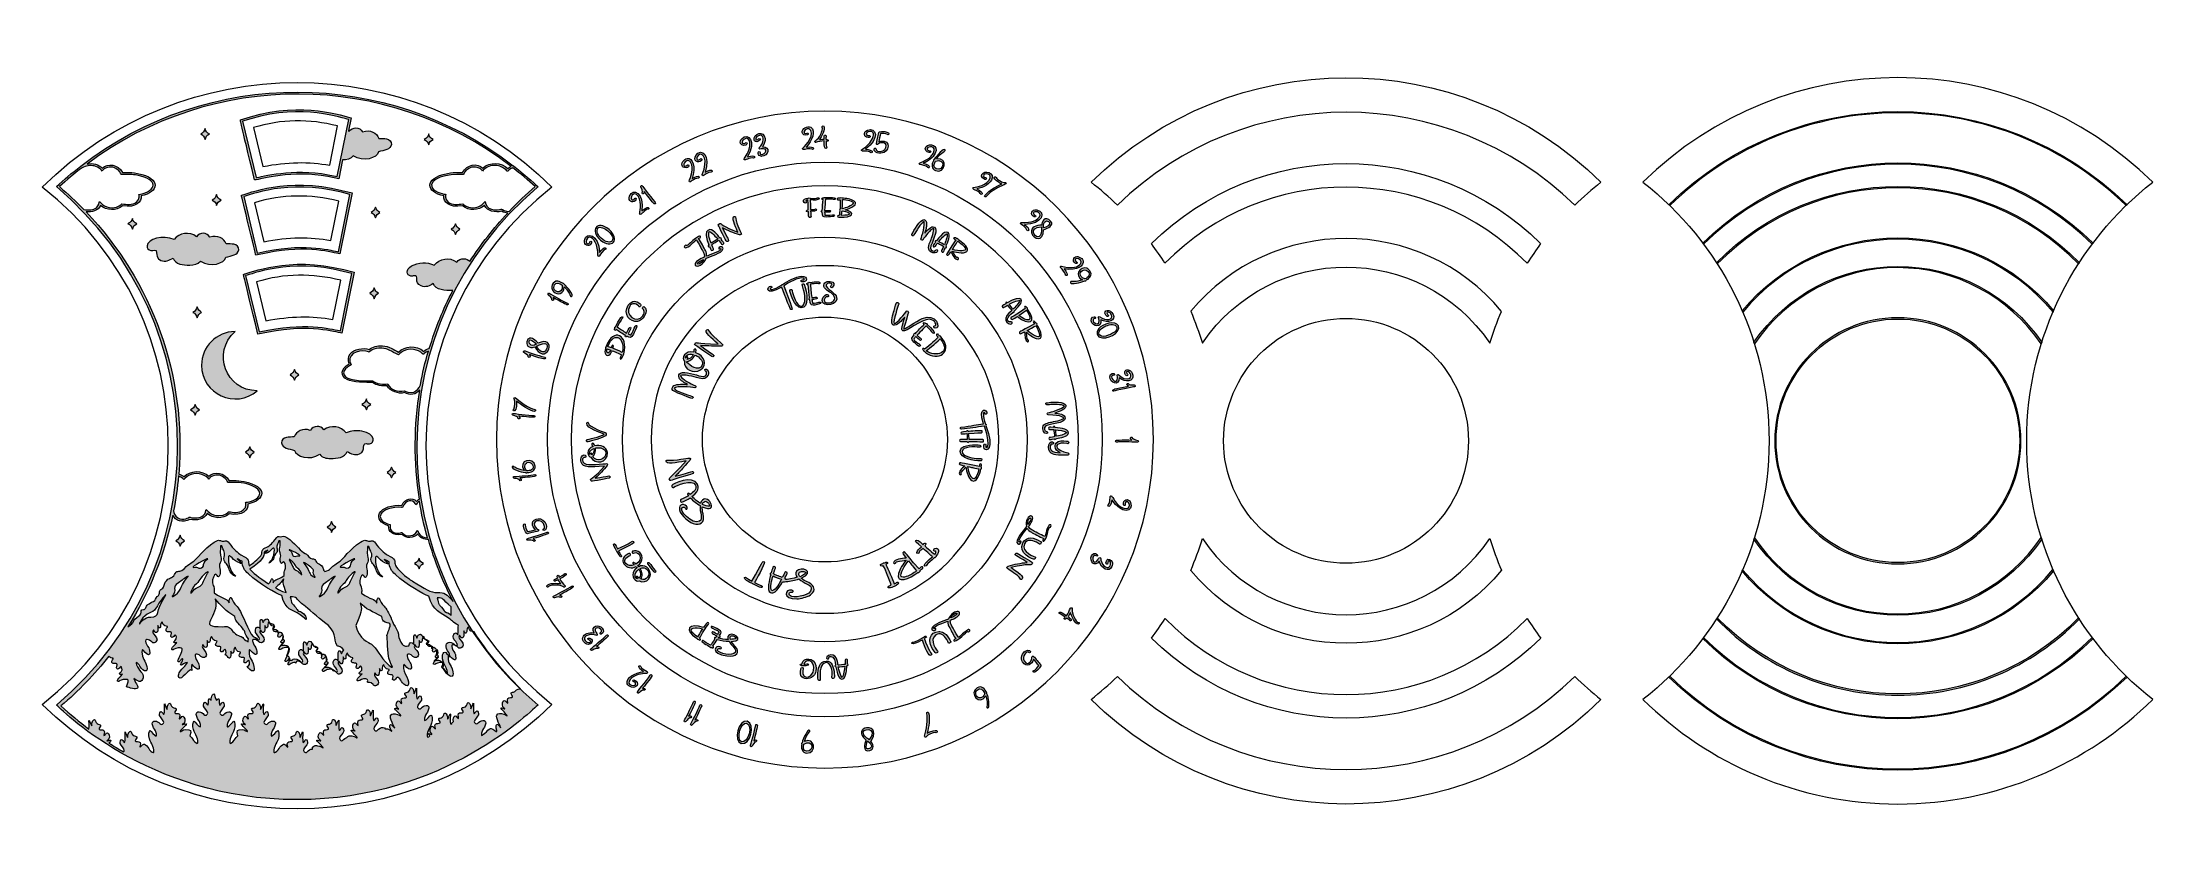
# Model space of a CAD drawing. Header units: inches. Extents: x 0.6 to 23.3, y -0.4 to 8.3.
import ezdxf

# ---------------------------------------------------------------- set-up
doc = ezdxf.new("R2010")
doc.units = ezdxf.units.IN
doc.header["$MEASUREMENT"] = 0
doc.layers.add('_U+0421_U+043B_U+043E_U+0439 1', color=7, linetype='Continuous')

msp = doc.modelspace()

# ---------------------------------------------------------------- hatches: boundary and pattern name
at = {"layer": '_U+0421_U+043B_U+043E_U+0439 1', "true_color": 0xffffff}
h = msp.add_hatch(color=7, dxfattribs=at)
h.dxf.hatch_style = 2
edge = h.paths.add_edge_path()
edge.add_spline(control_points=[(2.918, 5.16), (2.918, 5.16), (2.771, 5.768), (2.771, 5.768), (2.831, 5.779), (3.236, 5.961), (3.825, 5.814), (3.825, 5.814), (3.918, 5.79), (3.918, 5.79), (3.918, 5.79), (3.793, 5.174), (3.793, 5.174), (3.732, 5.179), (3.468, 5.269), (3.012, 5.179), (3.012, 5.179), (2.918, 5.16), (2.918, 5.16)], knot_values=[0, 0, 0, 0, 1, 1, 1, 2, 2, 2, 3, 3, 3, 4, 4, 4, 5, 5, 5, 6, 6, 6, 6], degree=3, periodic=1)
edge = h.paths.add_edge_path()
edge.add_spline(control_points=[(2.828, 7.46), (3.388, 7.628), (3.824, 7.462), (3.883, 7.454), (3.883, 7.454), (3.758, 6.837), (3.758, 6.837), (3.758, 6.837), (3.661, 6.857), (3.661, 6.857), (3.279, 6.931), (2.94, 6.832), (2.883, 6.825), (2.883, 6.825), (2.736, 7.433), (2.736, 7.433), (2.736, 7.433), (2.828, 7.46), (2.828, 7.46)], knot_values=[0, 0, 0, 0, 1, 1, 1, 2, 2, 2, 3, 3, 3, 4, 4, 4, 5, 5, 5, 6, 6, 6, 6], degree=3, periodic=1)
edge = h.paths.add_edge_path()
edge.add_spline(control_points=[(3.772, 6.026), (3.712, 6.032), (3.447, 6.122), (2.992, 6.032), (2.992, 6.032), (2.897, 6.012), (2.897, 6.012), (2.897, 6.012), (2.75, 6.621), (2.75, 6.621), (2.81, 6.632), (3.215, 6.814), (3.804, 6.667), (3.804, 6.667), (3.897, 6.643), (3.897, 6.643), (3.897, 6.643), (3.772, 6.026), (3.772, 6.026)], knot_values=[0, 0, 0, 0, 1, 1, 1, 2, 2, 2, 3, 3, 3, 4, 4, 4, 5, 5, 5, 6, 6, 6, 6], degree=3, periodic=1)
edge = h.paths.add_edge_path()
edge.add_spline(control_points=[(3.81, 5.149), (3.81, 5.149), (3.943, 5.806), (3.943, 5.806), (3.943, 5.806), (3.831, 5.833), (3.831, 5.833), (3.228, 5.983), (2.817, 5.794), (2.747, 5.782), (2.749, 5.775), (2.749, 5.774), (2.903, 5.136), (2.903, 5.136), (3.017, 5.158), (3.017, 5.158), (3.474, 5.249), (3.733, 5.156), (3.81, 5.149)], knot_values=[0, 0, 0, 0, 0.013889, 0.013889, 0.013889, 0.027778, 0.027778, 0.027778, 0.041667, 0.041667, 0.041667, 0.055556, 0.055556, 0.055556, 0.069444, 0.069444, 0.069444, 0.083333, 0.083333, 0.083333, 0.083333], degree=3, periodic=0)
edge.add_line((3.81, 5.149), (3.81, 5.149))
edge = h.paths.add_edge_path()
edge.add_spline(control_points=[(2.868, 6.8), (2.935, 6.808), (3.275, 6.91), (3.657, 6.836), (3.657, 6.836), (3.775, 6.814), (3.775, 6.814), (3.775, 6.814), (3.817, 7.017), (3.817, 7.017), (3.861, 7.017), (3.907, 7.025), (3.931, 7.062), (4.044, 6.986), (4.19, 7.037), (4.204, 7.104), (4.265, 7.119), (4.337, 7.126), (4.344, 7.183), (4.349, 7.215), (4.319, 7.237), (4.292, 7.243), (4.271, 7.247), (4.228, 7.249), (4.207, 7.249), (4.189, 7.308), (4.113, 7.349), (4.033, 7.319), (4, 7.375), (3.924, 7.376), (3.889, 7.325), (3.886, 7.326), (3.883, 7.329), (3.881, 7.331), (3.881, 7.331), (3.91, 7.472), (3.91, 7.472), (3.839, 7.482), (3.394, 7.654), (2.824, 7.482), (2.824, 7.482), (2.714, 7.449), (2.714, 7.449), (2.714, 7.439), (2.714, 7.438), (2.868, 6.8)], knot_values=[0, 0, 0, 0, 0.013889, 0.013889, 0.013889, 0.027778, 0.027778, 0.027778, 0.041667, 0.041667, 0.041667, 0.055556, 0.055556, 0.055556, 0.069444, 0.069444, 0.069444, 0.083333, 0.083333, 0.083333, 0.097222, 0.097222, 0.097222, 0.111111, 0.111111, 0.111111, 0.125, 0.125, 0.125, 0.138889, 0.138889, 0.138889, 0.152778, 0.152778, 0.152778, 0.166667, 0.166667, 0.166667, 0.180556, 0.180556, 0.180556, 0.194444, 0.194444, 0.194444, 0.208333, 0.208333, 0.208333, 0.208333], degree=3, periodic=0)
edge.add_line((2.868, 6.8), (2.868, 6.8))
edge = h.paths.add_edge_path()
edge.add_spline(control_points=[(2.725, 6.636), (2.729, 6.618), (2.878, 6.006), (2.881, 5.99), (2.881, 5.99), (2.994, 6.012), (2.994, 6.012), (3.458, 6.106), (3.712, 6.011), (3.787, 6.003), (3.787, 6.003), (3.921, 6.66), (3.921, 6.66), (3.921, 6.66), (3.808, 6.688), (3.808, 6.688), (3.207, 6.837), (2.796, 6.649), (2.725, 6.636)], knot_values=[0, 0, 0, 0, 0.013889, 0.013889, 0.013889, 0.027778, 0.027778, 0.027778, 0.041667, 0.041667, 0.041667, 0.055556, 0.055556, 0.055556, 0.069444, 0.069444, 0.069444, 0.083333, 0.083333, 0.083333, 0.083333], degree=3, periodic=0)
edge.add_line((2.725, 6.636), (2.725, 6.636))
edge = h.paths.add_edge_path()
edge.add_spline(control_points=[(5.918, 6.719), (5.918, 6.719), (5.926, 6.726), (5.926, 6.726), (5.918, 6.733), (5.815, 6.833), (5.66, 6.953), (5.66, 6.953), (5.66, 6.954), (5.66, 6.954), (5.66, 6.954), (5.658, 6.954), (5.658, 6.954), (4.297, 8.006), (2.374, 8.021), (0.993, 6.95), (0.993, 6.95), (0.993, 6.95), (0.992, 6.95), (0.992, 6.95), (0.992, 6.95), (0.992, 6.95), (0.892, 6.872), (0.812, 6.804), (0.729, 6.728), (2.489, 5.242), (2.456, 2.592), (0.737, 1.143), (0.737, 1.143), (0.729, 1.136), (0.729, 1.136), (0.75, 1.124), (1.7, 0.115), (3.328, 0.115), (4.94, 0.115), (5.882, 1.108), (5.926, 1.136), (4.168, 2.619), (4.199, 5.268), (5.918, 6.719)], knot_values=[0, 0, 0, 0, 0.013889, 0.013889, 0.013889, 0.027778, 0.027778, 0.027778, 0.041667, 0.041667, 0.041667, 0.055556, 0.055556, 0.055556, 0.069444, 0.069444, 0.069444, 0.083333, 0.083333, 0.083333, 0.097222, 0.097222, 0.097222, 0.111111, 0.111111, 0.111111, 0.125, 0.125, 0.125, 0.138889, 0.138889, 0.138889, 0.152778, 0.152778, 0.152778, 0.166667, 0.166667, 0.166667, 0.180556, 0.180556, 0.180556, 0.180556], degree=3, periodic=0)
edge.add_line((5.918, 6.719), (5.918, 6.719))
edge = h.paths.add_edge_path()
edge.add_spline(control_points=[(5.062, 1.893), (5.031, 1.943), (5.003, 1.892), (5.012, 1.856), (5.018, 1.84), (5.058, 1.799), (5.057, 1.787), (5.056, 1.781), (5.049, 1.774), (5.044, 1.774), (5.044, 1.774), (5.043, 1.774), (5.043, 1.774), (5.037, 1.772), (5.028, 1.79), (5.006, 1.803), (4.956, 1.828), (4.917, 1.8), (4.939, 1.746), (4.951, 1.701), (4.974, 1.704), (4.979, 1.653), (4.947, 1.679), (4.933, 1.707), (4.919, 1.707), (4.887, 1.707), (4.886, 1.619), (4.919, 1.565), (4.943, 1.526), (4.953, 1.481), (4.951, 1.469), (4.918, 1.485), (4.915, 1.521), (4.886, 1.544), (4.896, 1.572), (4.896, 1.589), (4.89, 1.599), (4.875, 1.624), (4.832, 1.622), (4.806, 1.614), (4.836, 1.646), (4.853, 1.661), (4.846, 1.672), (4.842, 1.681), (4.835, 1.681), (4.824, 1.679), (4.843, 1.712), (4.815, 1.79), (4.775, 1.747), (4.783, 1.801), (4.729, 1.787), (4.718, 1.792), (4.719, 1.797), (4.758, 1.84), (4.711, 1.847), (4.667, 1.854), (4.685, 1.894), (4.658, 1.9), (4.64, 1.904), (4.625, 1.878), (4.619, 1.858), (4.606, 1.89), (4.606, 1.893), (4.592, 1.892), (4.592, 1.892), (4.589, 1.889), (4.589, 1.889), (4.581, 1.881), (4.589, 1.84), (4.585, 1.79), (4.56, 1.828), (4.536, 1.807), (4.533, 1.774), (4.5, 1.771), (4.468, 1.757), (4.433, 1.839), (4.418, 1.876), (4.425, 1.89), (4.412, 1.925), (4.406, 1.944), (4.393, 1.975), (4.365, 2.007), (4.361, 2.031), (4.315, 2.135), (4.294, 2.164), (4.262, 2.214), (4.249, 2.21), (4.225, 2.256), (4.214, 2.276), (4.21, 2.293), (4.201, 2.293), (4.194, 2.292), (4.187, 2.262), (4.187, 2.233), (4.16, 2.292), (4.125, 2.265), (4.022, 2.343), (4.022, 2.361), (4.026, 2.369), (4.022, 2.39), (4.018, 2.422), (4.008, 2.424), (4.004, 2.45), (3.996, 2.489), (4.019, 2.539), (4.036, 2.539), (4.047, 2.539), (4.051, 2.511), (4.064, 2.511), (4.076, 2.512), (4.082, 2.55), (4.082, 2.557), (4.087, 2.601), (4.071, 2.608), (4.076, 2.643), (4.082, 2.675), (4.097, 2.682), (4.094, 2.712), (4.093, 2.731), (4.075, 2.751), (4.086, 2.822), (4.087, 2.829), (4.087, 2.836), (4.086, 2.846), (4.086, 2.846), (4.1, 2.846), (4.1, 2.846), (4.118, 2.793), (4.126, 2.789), (4.131, 2.767), (4.137, 2.728), (4.115, 2.721), (4.125, 2.689), (4.132, 2.664), (4.144, 2.665), (4.164, 2.631), (4.182, 2.597), (4.175, 2.59), (4.189, 2.565), (4.212, 2.531), (4.249, 2.515), (4.251, 2.518), (4.253, 2.519), (4.225, 2.536), (4.204, 2.571), (4.19, 2.594), (4.167, 2.667), (4.171, 2.714), (4.176, 2.778), (4.201, 2.706), (4.272, 2.669), (4.329, 2.642), (4.312, 2.662), (4.265, 2.707), (4.269, 2.706), (4.317, 2.681), (4.318, 2.679), (4.319, 2.621), (4.344, 2.583), (4.387, 2.544), (4.514, 2.426), (4.686, 2.332), (4.747, 2.311), (4.786, 2.15), (4.886, 2.129), (4.957, 2.076), (4.992, 2.049), (5.004, 2.035), (5.067, 1.993), (5.06, 1.982), (5.067, 1.94), (5.062, 1.893)], knot_values=[0, 0, 0, 0, 0.013889, 0.013889, 0.013889, 0.027778, 0.027778, 0.027778, 0.041667, 0.041667, 0.041667, 0.055556, 0.055556, 0.055556, 0.069444, 0.069444, 0.069444, 0.083333, 0.083333, 0.083333, 0.097222, 0.097222, 0.097222, 0.111111, 0.111111, 0.111111, 0.125, 0.125, 0.125, 0.138889, 0.138889, 0.138889, 0.152778, 0.152778, 0.152778, 0.166667, 0.166667, 0.166667, 0.180556, 0.180556, 0.180556, 0.194444, 0.194444, 0.194444, 0.208333, 0.208333, 0.208333, 0.222222, 0.222222, 0.222222, 0.236111, 0.236111, 0.236111, 0.25, 0.25, 0.25, 0.263889, 0.263889, 0.263889, 0.277778, 0.277778, 0.277778, 0.291667, 0.291667, 0.291667, 0.305556, 0.305556, 0.305556, 0.319444, 0.319444, 0.319444, 0.333333, 0.333333, 0.333333, 0.347222, 0.347222, 0.347222, 0.361111, 0.361111, 0.361111, 0.375, 0.375, 0.375, 0.388889, 0.388889, 0.388889, 0.402778, 0.402778, 0.402778, 0.416667, 0.416667, 0.416667, 0.430556, 0.430556, 0.430556, 0.444444, 0.444444, 0.444444, 0.458333, 0.458333, 0.458333, 0.472222, 0.472222, 0.472222, 0.486111, 0.486111, 0.486111, 0.5, 0.5, 0.5, 0.513889, 0.513889, 0.513889, 0.527778, 0.527778, 0.527778, 0.541667, 0.541667, 0.541667, 0.555556, 0.555556, 0.555556, 0.569444, 0.569444, 0.569444, 0.583333, 0.583333, 0.583333, 0.597222, 0.597222, 0.597222, 0.611111, 0.611111, 0.611111, 0.625, 0.625, 0.625, 0.638889, 0.638889, 0.638889, 0.652778, 0.652778, 0.652778, 0.666667, 0.666667, 0.666667, 0.680556, 0.680556, 0.680556, 0.694444, 0.694444, 0.694444, 0.708333, 0.708333, 0.708333, 0.722222, 0.722222, 0.722222, 0.736111, 0.736111, 0.736111, 0.75, 0.75, 0.75, 0.763889, 0.763889, 0.763889, 0.777778, 0.777778, 0.777778, 0.791667, 0.791667, 0.791667, 0.791667], degree=3, periodic=0)
edge.add_line((5.062, 1.893), (5.062, 1.893))
edge = h.paths.add_edge_path()
edge.add_spline(control_points=[(3.768, 1.611), (3.736, 1.661), (3.708, 1.61), (3.718, 1.574), (3.724, 1.558), (3.764, 1.517), (3.762, 1.506), (3.761, 1.499), (3.754, 1.492), (3.75, 1.492), (3.747, 1.492), (3.749, 1.489), (3.737, 1.5), (3.726, 1.511), (3.715, 1.519), (3.7, 1.525), (3.685, 1.549), (3.64, 1.547), (3.617, 1.539), (3.647, 1.571), (3.662, 1.586), (3.657, 1.597), (3.653, 1.606), (3.646, 1.606), (3.635, 1.604), (3.654, 1.637), (3.626, 1.715), (3.586, 1.672), (3.594, 1.725), (3.542, 1.712), (3.529, 1.717), (3.531, 1.721), (3.569, 1.765), (3.522, 1.772), (3.5, 1.775), (3.493, 1.785), (3.487, 1.803), (3.474, 1.843), (3.442, 1.824), (3.431, 1.783), (3.419, 1.81), (3.417, 1.817), (3.407, 1.817), (3.407, 1.817), (3.403, 1.817), (3.403, 1.817), (3.399, 1.81), (3.396, 1.819), (3.396, 1.783), (3.396, 1.764), (3.397, 1.735), (3.396, 1.715), (3.364, 1.765), (3.336, 1.714), (3.346, 1.678), (3.351, 1.662), (3.392, 1.621), (3.39, 1.61), (3.389, 1.603), (3.382, 1.596), (3.378, 1.596), (3.378, 1.596), (3.376, 1.596), (3.376, 1.596), (3.371, 1.594), (3.361, 1.612), (3.339, 1.625), (3.319, 1.635), (3.286, 1.64), (3.272, 1.619), (3.261, 1.621), (3.247, 1.618), (3.237, 1.614), (3.247, 1.646), (3.235, 1.676), (3.211, 1.667), (3.243, 1.739), (3.253, 1.787), (3.172, 1.782), (3.171, 1.782), (3.161, 1.782), (3.147, 1.778), (3.178, 1.808), (3.194, 1.824), (3.187, 1.836), (3.183, 1.844), (3.176, 1.844), (3.165, 1.843), (3.185, 1.876), (3.157, 1.954), (3.117, 1.911), (3.125, 1.965), (3.072, 1.951), (3.06, 1.956), (3.064, 1.965), (3.083, 1.981), (3.075, 2), (3.067, 2.017), (3.05, 2.008), (3.035, 2.019), (3.017, 2.032), (3.022, 2.061), (3.001, 2.065), (2.983, 2.069), (2.968, 2.043), (2.962, 2.025), (2.949, 2.057), (2.949, 2.06), (2.935, 2.058), (2.935, 2.058), (2.932, 2.056), (2.932, 2.056), (2.924, 2.047), (2.932, 2.003), (2.928, 1.957), (2.896, 2.007), (2.868, 1.956), (2.878, 1.919), (2.883, 1.904), (2.924, 1.862), (2.922, 1.851), (2.921, 1.844), (2.914, 1.837), (2.91, 1.837), (2.907, 1.837), (2.908, 1.835), (2.897, 1.846), (2.883, 1.86), (2.872, 1.868), (2.851, 1.874), (2.804, 1.932), (2.733, 2.121), (2.701, 2.168), (2.669, 2.218), (2.656, 2.214), (2.632, 2.26), (2.621, 2.281), (2.617, 2.297), (2.608, 2.297), (2.601, 2.296), (2.594, 2.267), (2.594, 2.237), (2.564, 2.3), (2.531, 2.269), (2.432, 2.346), (2.432, 2.346), (2.431, 2.347), (2.431, 2.347), (2.431, 2.365), (2.435, 2.374), (2.431, 2.394), (2.426, 2.426), (2.417, 2.428), (2.412, 2.454), (2.411, 2.497), (2.433, 2.546), (2.45, 2.546), (2.461, 2.546), (2.465, 2.518), (2.478, 2.518), (2.49, 2.519), (2.496, 2.557), (2.496, 2.564), (2.501, 2.608), (2.485, 2.615), (2.49, 2.65), (2.496, 2.682), (2.511, 2.689), (2.508, 2.719), (2.507, 2.737), (2.489, 2.758), (2.5, 2.829), (2.501, 2.836), (2.501, 2.843), (2.5, 2.853), (2.5, 2.853), (2.514, 2.853), (2.514, 2.853), (2.532, 2.8), (2.54, 2.796), (2.544, 2.774), (2.551, 2.735), (2.529, 2.728), (2.539, 2.696), (2.546, 2.671), (2.558, 2.672), (2.578, 2.637), (2.596, 2.604), (2.589, 2.597), (2.603, 2.572), (2.626, 2.537), (2.662, 2.522), (2.665, 2.525), (2.667, 2.526), (2.639, 2.543), (2.618, 2.578), (2.604, 2.601), (2.581, 2.674), (2.585, 2.721), (2.59, 2.785), (2.615, 2.712), (2.686, 2.676), (2.743, 2.649), (2.726, 2.669), (2.679, 2.714), (2.683, 2.712), (2.731, 2.687), (2.732, 2.686), (2.733, 2.628), (2.758, 2.59), (2.801, 2.551), (2.928, 2.433), (3.1, 2.339), (3.161, 2.318), (3.201, 2.146), (3.271, 2.176), (3.361, 2.11), (3.401, 2.079), (3.418, 2.054), (3.424, 2.06), (3.431, 2.065), (3.412, 2.117), (3.374, 2.139), (3.358, 2.147), (3.35, 2.144), (3.335, 2.157), (3.319, 2.169), (3.321, 2.178), (3.299, 2.203), (3.279, 2.226), (3.278, 2.222), (3.271, 2.235), (3.262, 2.25), (3.265, 2.267), (3.251, 2.304), (3.335, 2.304), (3.296, 2.293), (3.412, 2.201), (3.417, 2.2), (3.574, 2.067), (3.621, 2.026), (3.761, 1.935), (3.717, 1.847), (3.754, 1.781), (3.767, 1.761), (3.787, 1.783), (3.832, 1.728), (3.818, 1.722), (3.808, 1.703), (3.806, 1.687), (3.792, 1.719), (3.792, 1.722), (3.778, 1.721), (3.778, 1.721), (3.775, 1.718), (3.775, 1.718), (3.764, 1.703), (3.771, 1.656), (3.768, 1.611)], knot_values=[0, 0, 0, 0, 0.013889, 0.013889, 0.013889, 0.027778, 0.027778, 0.027778, 0.041667, 0.041667, 0.041667, 0.055556, 0.055556, 0.055556, 0.069444, 0.069444, 0.069444, 0.083333, 0.083333, 0.083333, 0.097222, 0.097222, 0.097222, 0.111111, 0.111111, 0.111111, 0.125, 0.125, 0.125, 0.138889, 0.138889, 0.138889, 0.152778, 0.152778, 0.152778, 0.166667, 0.166667, 0.166667, 0.180556, 0.180556, 0.180556, 0.194444, 0.194444, 0.194444, 0.208333, 0.208333, 0.208333, 0.222222, 0.222222, 0.222222, 0.236111, 0.236111, 0.236111, 0.25, 0.25, 0.25, 0.263889, 0.263889, 0.263889, 0.277778, 0.277778, 0.277778, 0.291667, 0.291667, 0.291667, 0.305556, 0.305556, 0.305556, 0.319444, 0.319444, 0.319444, 0.333333, 0.333333, 0.333333, 0.347222, 0.347222, 0.347222, 0.361111, 0.361111, 0.361111, 0.375, 0.375, 0.375, 0.388889, 0.388889, 0.388889, 0.402778, 0.402778, 0.402778, 0.416667, 0.416667, 0.416667, 0.430556, 0.430556, 0.430556, 0.444444, 0.444444, 0.444444, 0.458333, 0.458333, 0.458333, 0.472222, 0.472222, 0.472222, 0.486111, 0.486111, 0.486111, 0.5, 0.5, 0.5, 0.513889, 0.513889, 0.513889, 0.527778, 0.527778, 0.527778, 0.541667, 0.541667, 0.541667, 0.555556, 0.555556, 0.555556, 0.569444, 0.569444, 0.569444, 0.583333, 0.583333, 0.583333, 0.597222, 0.597222, 0.597222, 0.611111, 0.611111, 0.611111, 0.625, 0.625, 0.625, 0.638889, 0.638889, 0.638889, 0.652778, 0.652778, 0.652778, 0.666667, 0.666667, 0.666667, 0.680556, 0.680556, 0.680556, 0.694444, 0.694444, 0.694444, 0.708333, 0.708333, 0.708333, 0.722222, 0.722222, 0.722222, 0.736111, 0.736111, 0.736111, 0.75, 0.75, 0.75, 0.763889, 0.763889, 0.763889, 0.777778, 0.777778, 0.777778, 0.791667, 0.791667, 0.791667, 0.805556, 0.805556, 0.805556, 0.819444, 0.819444, 0.819444, 0.833333, 0.833333, 0.833333, 0.847222, 0.847222, 0.847222, 0.861111, 0.861111, 0.861111, 0.875, 0.875, 0.875, 0.888889, 0.888889, 0.888889, 0.902778, 0.902778, 0.902778, 0.916667, 0.916667, 0.916667, 0.930556, 0.930556, 0.930556, 0.944444, 0.944444, 0.944444, 0.958333, 0.958333, 0.958333, 0.972222, 0.972222, 0.972222, 0.986111, 0.986111, 0.986111, 1, 1, 1, 1.013889, 1.013889, 1.013889, 1.027778, 1.027778, 1.027778, 1.041667, 1.041667, 1.041667, 1.055556, 1.055556, 1.055556, 1.069444, 1.069444, 1.069444, 1.083333, 1.083333, 1.083333, 1.097222, 1.097222, 1.097222, 1.111111, 1.111111, 1.111111, 1.125, 1.125, 1.125, 1.138889, 1.138889, 1.138889, 1.152778, 1.152778, 1.152778, 1.166667, 1.166667, 1.166667, 1.180556, 1.180556, 1.180556, 1.194444, 1.194444, 1.194444, 1.194444], degree=3, periodic=0)
edge.add_line((3.768, 1.611), (3.768, 1.611))
edge = h.paths.add_edge_path()
edge.add_spline(control_points=[(2.006, 2.411), (2.01, 2.426), (2.019, 2.438), (2.085, 2.483), (2.117, 2.507), (2.169, 2.543), (2.144, 2.514), (2.043, 2.394), (2.083, 2.354), (1.985, 2.306), (1.967, 2.301), (1.983, 2.314), (1.992, 2.329), (2.019, 2.368), (2, 2.387), (2.006, 2.411)], knot_values=[0, 0, 0, 0, 0.013889, 0.013889, 0.013889, 0.027778, 0.027778, 0.027778, 0.041667, 0.041667, 0.041667, 0.055556, 0.055556, 0.055556, 0.069444, 0.069444, 0.069444, 0.069444], degree=3, periodic=0)
edge.add_line((2.006, 2.411), (2.006, 2.411))
edge = h.paths.add_edge_path()
edge.add_spline(control_points=[(2.221, 2.424), (2.281, 2.475), (2.268, 2.504), (2.343, 2.561), (2.347, 2.565), (2.367, 2.576), (2.368, 2.572), (2.368, 2.571), (2.367, 2.565), (2.361, 2.557), (2.299, 2.456), (2.314, 2.431), (2.265, 2.41), (2.221, 2.39), (2.218, 2.382), (2.186, 2.347), (2.168, 2.328), (2.185, 2.389), (2.221, 2.424)], knot_values=[0, 0, 0, 0, 0.013889, 0.013889, 0.013889, 0.027778, 0.027778, 0.027778, 0.041667, 0.041667, 0.041667, 0.055556, 0.055556, 0.055556, 0.069444, 0.069444, 0.069444, 0.083333, 0.083333, 0.083333, 0.083333], degree=3, periodic=0)
edge.add_line((2.221, 2.424), (2.221, 2.424))
edge = h.paths.add_edge_path()
edge.add_spline(control_points=[(2.362, 2.714), (2.364, 2.71), (2.335, 2.7), (2.322, 2.668), (2.314, 2.647), (2.322, 2.629), (2.294, 2.617), (2.258, 2.601), (2.267, 2.631), (2.206, 2.621), (2.174, 2.621), (2.358, 2.722), (2.362, 2.714)], knot_values=[0, 0, 0, 0, 0.013889, 0.013889, 0.013889, 0.027778, 0.027778, 0.027778, 0.041667, 0.041667, 0.041667, 0.055556, 0.055556, 0.055556, 0.055556], degree=3, periodic=0)
edge.add_line((2.362, 2.714), (2.362, 2.714))
edge = h.paths.add_edge_path()
edge.add_spline(control_points=[(2.443, 2.283), (2.496, 2.212), (2.564, 2.146), (2.654, 2.09), (2.662, 2.064), (2.658, 2.053), (2.672, 2.04), (2.687, 2.025), (2.758, 1.942), (2.762, 1.926), (2.765, 1.9), (2.783, 1.871), (2.801, 1.849), (2.797, 1.839), (2.797, 1.826), (2.8, 1.817), (2.758, 1.837), (2.753, 1.853), (2.74, 1.864), (2.715, 1.883), (2.704, 1.876), (2.676, 1.894), (2.632, 1.921), (2.61, 1.968), (2.586, 1.976), (2.567, 1.987), (2.55, 1.982), (2.524, 1.981), (2.224, 1.976), (2.496, 2.076), (2.443, 2.283)], knot_values=[0, 0, 0, 0, 0.013889, 0.013889, 0.013889, 0.027778, 0.027778, 0.027778, 0.041667, 0.041667, 0.041667, 0.055556, 0.055556, 0.055556, 0.069444, 0.069444, 0.069444, 0.083333, 0.083333, 0.083333, 0.097222, 0.097222, 0.097222, 0.111111, 0.111111, 0.111111, 0.125, 0.125, 0.125, 0.138889, 0.138889, 0.138889, 0.138889], degree=3, periodic=0)
edge.add_line((2.443, 2.283), (2.443, 2.283))
edge = h.paths.add_edge_path()
edge.add_spline(control_points=[(1.892, 2.293), (1.796, 2.151), (1.853, 2.085), (1.75, 2.085), (1.679, 2.085), (1.639, 2.025), (1.628, 2.012), (1.619, 2.006), (1.629, 2.028), (1.639, 2.043), (1.703, 2.146), (1.765, 2.118), (1.804, 2.179), (1.815, 2.194), (1.828, 2.235), (1.879, 2.293), (1.881, 2.297), (1.907, 2.325), (1.911, 2.324), (1.911, 2.321), (1.892, 2.296), (1.892, 2.293)], knot_values=[0, 0, 0, 0, 0.013889, 0.013889, 0.013889, 0.027778, 0.027778, 0.027778, 0.041667, 0.041667, 0.041667, 0.055556, 0.055556, 0.055556, 0.069444, 0.069444, 0.069444, 0.083333, 0.083333, 0.083333, 0.097222, 0.097222, 0.097222, 0.097222], degree=3, periodic=0)
edge.add_line((1.892, 2.293), (1.892, 2.293))
edge = h.paths.add_edge_path()
edge.add_spline(control_points=[(3.006, 2.779), (3.057, 2.806), (3.075, 2.858), (3.081, 2.811), (3.085, 2.778), (3.067, 2.725), (3.056, 2.707), (3.04, 2.681), (3.021, 2.669), (3.021, 2.668), (3.022, 2.667), (3.049, 2.676), (3.065, 2.703), (3.076, 2.721), (3.071, 2.726), (3.083, 2.75), (3.097, 2.776), (3.107, 2.775), (3.111, 2.793), (3.118, 2.818), (3.103, 2.821), (3.107, 2.85), (3.111, 2.868), (3.118, 2.869), (3.131, 2.908), (3.131, 2.908), (3.142, 2.908), (3.142, 2.908), (3.142, 2.908), (3.142, 2.89), (3.142, 2.89), (3.149, 2.839), (3.136, 2.824), (3.135, 2.811), (3.133, 2.79), (3.143, 2.785), (3.149, 2.761), (3.153, 2.735), (3.142, 2.731), (3.144, 2.697), (3.144, 2.692), (3.149, 2.665), (3.158, 2.664), (3.165, 2.664), (3.171, 2.683), (3.178, 2.683), (3.19, 2.683), (3.206, 2.649), (3.201, 2.612), (3.197, 2.594), (3.19, 2.592), (3.187, 2.568), (3.186, 2.554), (3.187, 2.547), (3.187, 2.535), (3.187, 2.535), (3.186, 2.535), (3.186, 2.533), (3.115, 2.481), (3.089, 2.499), (3.068, 2.454), (3.068, 2.478), (3.062, 2.499), (3.057, 2.499), (3.047, 2.499), (3.046, 2.468), (3.019, 2.442), (2.91, 2.511), (2.843, 2.572), (2.818, 2.601), (2.954, 2.697), (2.972, 2.739), (2.972, 2.786), (2.974, 2.787), (3.006, 2.804), (3.011, 2.807), (2.976, 2.774), (2.964, 2.758), (3.006, 2.779)], knot_values=[0, 0, 0, 0, 0.013889, 0.013889, 0.013889, 0.027778, 0.027778, 0.027778, 0.041667, 0.041667, 0.041667, 0.055556, 0.055556, 0.055556, 0.069444, 0.069444, 0.069444, 0.083333, 0.083333, 0.083333, 0.097222, 0.097222, 0.097222, 0.111111, 0.111111, 0.111111, 0.125, 0.125, 0.125, 0.138889, 0.138889, 0.138889, 0.152778, 0.152778, 0.152778, 0.166667, 0.166667, 0.166667, 0.180556, 0.180556, 0.180556, 0.194444, 0.194444, 0.194444, 0.208333, 0.208333, 0.208333, 0.222222, 0.222222, 0.222222, 0.236111, 0.236111, 0.236111, 0.25, 0.25, 0.25, 0.263889, 0.263889, 0.263889, 0.277778, 0.277778, 0.277778, 0.291667, 0.291667, 0.291667, 0.305556, 0.305556, 0.305556, 0.319444, 0.319444, 0.319444, 0.333333, 0.333333, 0.333333, 0.347222, 0.347222, 0.347222, 0.361111, 0.361111, 0.361111, 0.361111], degree=3, periodic=0)
edge.add_line((3.006, 2.779), (3.006, 2.779))
edge = h.paths.add_edge_path()
edge.add_spline(control_points=[(3.21, 2.35), (3.174, 2.357), (3.139, 2.374), (3.092, 2.401), (3.132, 2.435), (3.157, 2.464), (3.183, 2.497), (3.171, 2.451), (3.174, 2.435), (3.21, 2.35)], knot_values=[0, 0, 0, 0, 0.013889, 0.013889, 0.013889, 0.027778, 0.027778, 0.027778, 0.041667, 0.041667, 0.041667, 0.041667], degree=3, periodic=0)
edge.add_line((3.21, 2.35), (3.21, 2.35))
edge = h.paths.add_edge_path()
edge.add_spline(control_points=[(3.256, 2.699), (3.331, 2.636), (3.292, 2.643), (3.346, 2.6), (3.374, 2.575), (3.385, 2.531), (3.372, 2.544), (3.349, 2.569), (3.347, 2.575), (3.314, 2.59), (3.278, 2.606), (3.289, 2.624), (3.244, 2.696), (3.244, 2.696), (3.239, 2.707), (3.239, 2.707), (3.237, 2.711), (3.251, 2.703), (3.256, 2.699)], knot_values=[0, 0, 0, 0, 0.013889, 0.013889, 0.013889, 0.027778, 0.027778, 0.027778, 0.041667, 0.041667, 0.041667, 0.055556, 0.055556, 0.055556, 0.069444, 0.069444, 0.069444, 0.083333, 0.083333, 0.083333, 0.083333], degree=3, periodic=0)
edge.add_line((3.256, 2.699), (3.256, 2.699))
edge = h.paths.add_edge_path()
edge.add_spline(control_points=[(3.24, 2.811), (3.246, 2.818), (3.378, 2.744), (3.356, 2.744), (3.312, 2.751), (3.317, 2.731), (3.29, 2.74), (3.271, 2.749), (3.276, 2.761), (3.271, 2.778), (3.261, 2.8), (3.237, 2.807), (3.24, 2.811)], knot_values=[0, 0, 0, 0, 0.013889, 0.013889, 0.013889, 0.027778, 0.027778, 0.027778, 0.041667, 0.041667, 0.041667, 0.055556, 0.055556, 0.055556, 0.055556], degree=3, periodic=0)
edge.add_line((3.24, 2.811), (3.24, 2.811))
edge = h.paths.add_edge_path()
edge.add_spline(control_points=[(3.511, 2.529), (3.518, 2.518), (3.529, 2.51), (3.517, 2.514), (3.511, 2.515), (3.501, 2.521), (3.489, 2.529), (3.449, 2.562), (3.463, 2.589), (3.4, 2.665), (3.382, 2.689), (3.421, 2.66), (3.444, 2.644), (3.492, 2.611), (3.5, 2.601), (3.503, 2.592), (3.506, 2.574), (3.492, 2.56), (3.511, 2.529)], knot_values=[0, 0, 0, 0, 0.013889, 0.013889, 0.013889, 0.027778, 0.027778, 0.027778, 0.041667, 0.041667, 0.041667, 0.055556, 0.055556, 0.055556, 0.069444, 0.069444, 0.069444, 0.083333, 0.083333, 0.083333, 0.083333], degree=3, periodic=0)
edge.add_line((3.511, 2.529), (3.511, 2.529))
edge = h.paths.add_edge_path()
edge.add_spline(control_points=[(3.592, 2.411), (3.596, 2.426), (3.606, 2.438), (3.671, 2.483), (3.703, 2.507), (3.756, 2.543), (3.731, 2.514), (3.629, 2.394), (3.669, 2.354), (3.571, 2.306), (3.556, 2.301), (3.569, 2.314), (3.578, 2.329), (3.606, 2.368), (3.586, 2.387), (3.592, 2.411)], knot_values=[0, 0, 0, 0, 0.013889, 0.013889, 0.013889, 0.027778, 0.027778, 0.027778, 0.041667, 0.041667, 0.041667, 0.055556, 0.055556, 0.055556, 0.069444, 0.069444, 0.069444, 0.069444], degree=3, periodic=0)
edge.add_line((3.592, 2.411), (3.592, 2.411))
edge = h.paths.add_edge_path()
edge.add_spline(control_points=[(3.808, 2.424), (3.86, 2.468), (3.846, 2.474), (3.881, 2.514), (3.908, 2.547), (3.975, 2.603), (3.947, 2.557), (3.885, 2.456), (3.9, 2.431), (3.851, 2.41), (3.807, 2.39), (3.804, 2.382), (3.772, 2.347), (3.757, 2.328), (3.771, 2.389), (3.808, 2.424)], knot_values=[0, 0, 0, 0, 0.013889, 0.013889, 0.013889, 0.027778, 0.027778, 0.027778, 0.041667, 0.041667, 0.041667, 0.055556, 0.055556, 0.055556, 0.069444, 0.069444, 0.069444, 0.069444], degree=3, periodic=0)
edge.add_line((3.808, 2.424), (3.808, 2.424))
edge = h.paths.add_edge_path()
edge.add_spline(control_points=[(3.95, 2.714), (3.951, 2.71), (3.922, 2.7), (3.91, 2.668), (3.901, 2.647), (3.91, 2.629), (3.882, 2.617), (3.851, 2.603), (3.847, 2.625), (3.812, 2.624), (3.807, 2.624), (3.793, 2.622), (3.793, 2.622), (3.76, 2.621), (3.944, 2.722), (3.95, 2.714)], knot_values=[0, 0, 0, 0, 0.013889, 0.013889, 0.013889, 0.027778, 0.027778, 0.027778, 0.041667, 0.041667, 0.041667, 0.055556, 0.055556, 0.055556, 0.069444, 0.069444, 0.069444, 0.069444], degree=3, periodic=0)
edge.add_line((3.95, 2.714), (3.95, 2.714))
edge = h.paths.add_edge_path()
edge.add_spline(control_points=[(4.006, 2.24), (4.061, 2.168), (4.15, 2.144), (4.24, 2.09), (4.249, 2.064), (4.244, 2.053), (4.258, 2.04), (4.283, 2.017), (4.317, 2.028), (4.328, 2.012), (4.343, 1.989), (4.297, 1.91), (4.296, 1.886), (4.296, 1.872), (4.307, 1.687), (4.317, 1.64), (4.331, 1.582), (4.36, 1.551), (4.354, 1.544), (4.347, 1.539), (4.317, 1.565), (4.311, 1.571), (4.222, 1.647), (4.182, 1.757), (4.129, 1.792), (4.104, 1.81), (3.989, 1.846), (3.961, 1.993), (4.036, 2.188), (4.026, 2.161), (4.006, 2.24)], knot_values=[0, 0, 0, 0, 0.013889, 0.013889, 0.013889, 0.027778, 0.027778, 0.027778, 0.041667, 0.041667, 0.041667, 0.055556, 0.055556, 0.055556, 0.069444, 0.069444, 0.069444, 0.083333, 0.083333, 0.083333, 0.097222, 0.097222, 0.097222, 0.111111, 0.111111, 0.111111, 0.125, 0.125, 0.125, 0.138889, 0.138889, 0.138889, 0.138889], degree=3, periodic=0)
edge.add_line((4.006, 2.24), (4.006, 2.24))
edge = h.paths.add_edge_path()
edge.add_spline(control_points=[(4.837, 2.292), (4.917, 2.292), (4.882, 2.281), (4.99, 2.196), (4.99, 2.196), (4.99, 2.101), (4.99, 2.101), (4.964, 2.135), (4.942, 2.128), (4.921, 2.144), (4.906, 2.157), (4.907, 2.165), (4.886, 2.19), (4.867, 2.214), (4.865, 2.21), (4.858, 2.222), (4.847, 2.239), (4.851, 2.254), (4.837, 2.292)], knot_values=[0, 0, 0, 0, 0.013889, 0.013889, 0.013889, 0.027778, 0.027778, 0.027778, 0.041667, 0.041667, 0.041667, 0.055556, 0.055556, 0.055556, 0.069444, 0.069444, 0.069444, 0.083333, 0.083333, 0.083333, 0.083333], degree=3, periodic=0)
edge.add_line((4.837, 2.292), (4.837, 2.292))
edge = h.paths.add_edge_path()
edge.add_spline(control_points=[(4.732, 2.94), (4.651, 2.935), (4.629, 3.015), (4.626, 3.018), (4.621, 3.012), (4.599, 2.96), (4.531, 2.96), (4.485, 2.96), (4.461, 2.994), (4.46, 2.997), (4.447, 2.996), (4.387, 2.975), (4.349, 3.012), (4.324, 3.036), (4.329, 3.067), (4.332, 3.083), (4.292, 3.092), (4.246, 3.107), (4.229, 3.146), (4.222, 3.163), (4.222, 3.178), (4.229, 3.193), (4.253, 3.24), (4.356, 3.278), (4.451, 3.268), (4.457, 3.268), (4.464, 3.268), (4.465, 3.268), (4.499, 3.354), (4.574, 3.354), (4.6, 3.311), (4.6, 3.311), (4.608, 3.297), (4.608, 3.297), (4.614, 3.304), (4.624, 3.321), (4.646, 3.336), (4.667, 3.201), (4.696, 3.069), (4.732, 2.94)], knot_values=[0, 0, 0, 0, 0.013889, 0.013889, 0.013889, 0.027778, 0.027778, 0.027778, 0.041667, 0.041667, 0.041667, 0.055556, 0.055556, 0.055556, 0.069444, 0.069444, 0.069444, 0.083333, 0.083333, 0.083333, 0.097222, 0.097222, 0.097222, 0.111111, 0.111111, 0.111111, 0.125, 0.125, 0.125, 0.138889, 0.138889, 0.138889, 0.152778, 0.152778, 0.152778, 0.166667, 0.166667, 0.166667, 0.180556, 0.180556, 0.180556, 0.180556], degree=3, periodic=0)
edge.add_line((4.732, 2.94), (4.732, 2.94))
edge = h.paths.add_edge_path()
edge.add_spline(control_points=[(4.656, 4.589), (4.656, 4.589), (4.656, 4.589), (4.656, 4.589), (4.651, 4.565), (4.593, 4.464), (4.482, 4.525), (4.41, 4.506), (4.333, 4.542), (4.307, 4.594), (4.307, 4.594), (4.303, 4.601), (4.303, 4.601), (4.294, 4.601), (4.214, 4.581), (4.144, 4.631), (4.144, 4.631), (4.142, 4.632), (4.142, 4.632), (3.994, 4.635), (3.865, 4.635), (3.833, 4.697), (3.826, 4.71), (3.826, 4.726), (3.833, 4.74), (3.85, 4.775), (3.89, 4.793), (3.911, 4.806), (3.908, 4.812), (3.901, 4.821), (3.897, 4.837), (3.875, 4.946), (4.029, 4.972), (4.096, 4.946), (4.096, 4.946), (4.101, 4.943), (4.101, 4.943), (4.103, 4.944), (4.147, 4.99), (4.239, 4.985), (4.31, 4.981), (4.339, 4.951), (4.421, 4.914), (4.424, 4.917), (4.438, 4.936), (4.469, 4.953), (4.54, 4.99), (4.632, 4.975), (4.681, 4.925), (4.681, 4.925), (4.689, 4.917), (4.689, 4.917), (4.693, 4.921), (4.703, 4.943), (4.743, 4.954), (4.707, 4.836), (4.679, 4.714), (4.656, 4.589)], knot_values=[0, 0, 0, 0, 0.013889, 0.013889, 0.013889, 0.027778, 0.027778, 0.027778, 0.041667, 0.041667, 0.041667, 0.055556, 0.055556, 0.055556, 0.069444, 0.069444, 0.069444, 0.083333, 0.083333, 0.083333, 0.097222, 0.097222, 0.097222, 0.111111, 0.111111, 0.111111, 0.125, 0.125, 0.125, 0.138889, 0.138889, 0.138889, 0.152778, 0.152778, 0.152778, 0.166667, 0.166667, 0.166667, 0.180556, 0.180556, 0.180556, 0.194444, 0.194444, 0.194444, 0.208333, 0.208333, 0.208333, 0.222222, 0.222222, 0.222222, 0.236111, 0.236111, 0.236111, 0.25, 0.25, 0.25, 0.263889, 0.263889, 0.263889, 0.263889], degree=3, periodic=0)
edge.add_line((4.656, 4.589), (4.656, 4.589))
edge = h.paths.add_edge_path()
edge.add_spline(control_points=[(5.896, 6.728), (5.797, 6.644), (5.703, 6.556), (5.614, 6.461), (5.572, 6.458), (5.538, 6.483), (5.533, 6.485), (5.532, 6.485), (5.382, 6.447), (5.36, 6.549), (5.36, 6.549), (5.356, 6.568), (5.356, 6.568), (5.35, 6.564), (5.313, 6.501), (5.218, 6.501), (5.151, 6.501), (5.117, 6.542), (5.114, 6.543), (5.062, 6.536), (5.003, 6.525), (4.956, 6.562), (4.915, 6.594), (4.931, 6.64), (4.931, 6.644), (4.926, 6.646), (4.815, 6.66), (4.785, 6.717), (4.733, 6.814), (4.961, 6.871), (5.106, 6.858), (5.112, 6.858), (5.114, 6.858), (5.119, 6.858), (5.121, 6.862), (5.129, 6.883), (5.151, 6.904), (5.182, 6.933), (5.237, 6.954), (5.289, 6.929), (5.314, 6.917), (5.321, 6.901), (5.326, 6.896), (5.331, 6.9), (5.356, 6.936), (5.414, 6.951), (5.457, 6.962), (5.506, 6.957), (5.544, 6.935), (5.578, 6.917), (5.59, 6.896), (5.594, 6.89), (5.596, 6.892), (5.614, 6.917), (5.654, 6.931), (5.738, 6.867), (5.818, 6.799), (5.896, 6.728)], knot_values=[0, 0, 0, 0, 0.013889, 0.013889, 0.013889, 0.027778, 0.027778, 0.027778, 0.041667, 0.041667, 0.041667, 0.055556, 0.055556, 0.055556, 0.069444, 0.069444, 0.069444, 0.083333, 0.083333, 0.083333, 0.097222, 0.097222, 0.097222, 0.111111, 0.111111, 0.111111, 0.125, 0.125, 0.125, 0.138889, 0.138889, 0.138889, 0.152778, 0.152778, 0.152778, 0.166667, 0.166667, 0.166667, 0.180556, 0.180556, 0.180556, 0.194444, 0.194444, 0.194444, 0.208333, 0.208333, 0.208333, 0.222222, 0.222222, 0.222222, 0.236111, 0.236111, 0.236111, 0.25, 0.25, 0.25, 0.263889, 0.263889, 0.263889, 0.263889], degree=3, periodic=0)
edge.add_line((5.896, 6.728), (5.896, 6.728))
edge = h.paths.add_edge_path()
edge.add_spline(control_points=[(0.762, 6.728), (0.84, 6.8), (0.922, 6.868), (1.006, 6.932), (1.047, 6.954), (1.097, 6.961), (1.136, 6.951), (1.197, 6.936), (1.218, 6.901), (1.224, 6.896), (1.229, 6.901), (1.236, 6.917), (1.261, 6.929), (1.312, 6.954), (1.368, 6.933), (1.399, 6.904), (1.421, 6.883), (1.428, 6.862), (1.431, 6.858), (1.497, 6.864), (1.554, 6.86), (1.599, 6.851), (1.833, 6.806), (1.822, 6.683), (1.619, 6.644), (1.619, 6.64), (1.637, 6.596), (1.594, 6.562), (1.547, 6.525), (1.486, 6.536), (1.436, 6.543), (1.433, 6.542), (1.4, 6.501), (1.332, 6.501), (1.239, 6.501), (1.199, 6.565), (1.194, 6.568), (1.19, 6.557), (1.19, 6.524), (1.161, 6.501), (1.129, 6.478), (1.078, 6.471), (1.024, 6.482), (0.94, 6.568), (0.853, 6.65), (0.762, 6.728)], knot_values=[0, 0, 0, 0, 0.013889, 0.013889, 0.013889, 0.027778, 0.027778, 0.027778, 0.041667, 0.041667, 0.041667, 0.055556, 0.055556, 0.055556, 0.069444, 0.069444, 0.069444, 0.083333, 0.083333, 0.083333, 0.097222, 0.097222, 0.097222, 0.111111, 0.111111, 0.111111, 0.125, 0.125, 0.125, 0.138889, 0.138889, 0.138889, 0.152778, 0.152778, 0.152778, 0.166667, 0.166667, 0.166667, 0.180556, 0.180556, 0.180556, 0.194444, 0.194444, 0.194444, 0.208333, 0.208333, 0.208333, 0.208333], degree=3, periodic=0)
edge.add_line((0.762, 6.728), (0.762, 6.728))
edge = h.paths.add_edge_path()
edge.add_spline(control_points=[(2.047, 3.607), (2.086, 3.593), (2.104, 3.569), (2.106, 3.568), (2.111, 3.574), (2.124, 3.593), (2.156, 3.611), (2.226, 3.65), (2.318, 3.633), (2.367, 3.582), (2.367, 3.582), (2.375, 3.572), (2.375, 3.572), (2.381, 3.578), (2.387, 3.593), (2.412, 3.606), (2.464, 3.631), (2.519, 3.61), (2.55, 3.581), (2.572, 3.56), (2.579, 3.539), (2.582, 3.535), (2.624, 3.536), (2.674, 3.543), (2.75, 3.528), (2.832, 3.511), (2.956, 3.468), (2.917, 3.394), (2.886, 3.336), (2.775, 3.322), (2.771, 3.322), (2.771, 3.318), (2.789, 3.274), (2.746, 3.24), (2.699, 3.203), (2.637, 3.214), (2.587, 3.221), (2.585, 3.219), (2.551, 3.179), (2.483, 3.179), (2.39, 3.179), (2.35, 3.243), (2.346, 3.246), (2.342, 3.233), (2.342, 3.201), (2.313, 3.179), (2.279, 3.154), (2.226, 3.147), (2.171, 3.161), (2.171, 3.161), (2.167, 3.163), (2.167, 3.163), (2.164, 3.163), (2.099, 3.115), (2.039, 3.156), (2.007, 3.176), (1.993, 3.212), (1.994, 3.231), (1.994, 3.231), (1.994, 3.231), (1.994, 3.231), (2.018, 3.353), (2.036, 3.479), (2.047, 3.607)], knot_values=[0, 0, 0, 0, 0.013889, 0.013889, 0.013889, 0.027778, 0.027778, 0.027778, 0.041667, 0.041667, 0.041667, 0.055556, 0.055556, 0.055556, 0.069444, 0.069444, 0.069444, 0.083333, 0.083333, 0.083333, 0.097222, 0.097222, 0.097222, 0.111111, 0.111111, 0.111111, 0.125, 0.125, 0.125, 0.138889, 0.138889, 0.138889, 0.152778, 0.152778, 0.152778, 0.166667, 0.166667, 0.166667, 0.180556, 0.180556, 0.180556, 0.194444, 0.194444, 0.194444, 0.208333, 0.208333, 0.208333, 0.222222, 0.222222, 0.222222, 0.236111, 0.236111, 0.236111, 0.25, 0.25, 0.25, 0.263889, 0.263889, 0.263889, 0.277778, 0.277778, 0.277778, 0.291667, 0.291667, 0.291667, 0.291667], degree=3, periodic=0)
edge.add_line((2.047, 3.607), (2.047, 3.607))
edge = h.paths.add_edge_path()
edge.add_spline(control_points=[(1.985, 3.183), (2.017, 3.124), (2.087, 3.094), (2.169, 3.139), (2.24, 3.124), (2.328, 3.136), (2.356, 3.203), (2.418, 3.147), (2.525, 3.137), (2.593, 3.197), (2.742, 3.172), (2.8, 3.242), (2.794, 3.304), (2.987, 3.343), (3.017, 3.496), (2.754, 3.547), (2.675, 3.563), (2.599, 3.556), (2.594, 3.556), (2.547, 3.646), (2.431, 3.661), (2.375, 3.604), (2.3, 3.674), (2.174, 3.668), (2.106, 3.599), (2.092, 3.61), (2.069, 3.622), (2.05, 3.628), (2.136, 4.697), (1.762, 5.706), (1.049, 6.457), (1.111, 6.45), (1.182, 6.468), (1.206, 6.526), (1.268, 6.471), (1.376, 6.461), (1.443, 6.521), (1.592, 6.496), (1.65, 6.565), (1.644, 6.628), (1.836, 6.667), (1.869, 6.819), (1.604, 6.871), (1.519, 6.888), (1.454, 6.879), (1.444, 6.879), (1.396, 6.971), (1.281, 6.983), (1.225, 6.928), (1.183, 6.967), (1.125, 6.985), (1.06, 6.972), (2.408, 7.982), (4.285, 7.983), (5.637, 6.946), (5.622, 6.939), (5.608, 6.931), (5.599, 6.922), (5.532, 6.992), (5.404, 6.999), (5.329, 6.928), (5.274, 6.985), (5.157, 6.971), (5.11, 6.879), (5.104, 6.879), (5.035, 6.888), (4.95, 6.871), (4.685, 6.818), (4.718, 6.665), (4.91, 6.628), (4.904, 6.565), (4.961, 6.496), (5.111, 6.521), (5.178, 6.461), (5.286, 6.471), (5.349, 6.526), (5.375, 6.46), (5.464, 6.447), (5.535, 6.462), (5.557, 6.45), (5.578, 6.443), (5.599, 6.442), (5.447, 6.281), (5.31, 6.106), (5.189, 5.921), (5.165, 5.956), (5.086, 5.967), (5.049, 5.913), (4.969, 5.974), (4.862, 5.954), (4.806, 5.882), (4.726, 5.917), (4.635, 5.913), (4.561, 5.872), (4.494, 5.836), (4.507, 5.769), (4.554, 5.764), (4.565, 5.762), (4.576, 5.765), (4.588, 5.767), (4.65, 5.775), (4.581, 5.693), (4.664, 5.657), (4.711, 5.636), (4.757, 5.657), (4.796, 5.683), (4.822, 5.608), (4.922, 5.607), (5.006, 5.607), (4.903, 5.407), (4.818, 5.201), (4.753, 4.981), (4.729, 4.976), (4.708, 4.968), (4.692, 4.951), (4.615, 5.019), (4.486, 5.012), (4.421, 4.944), (4.368, 4.969), (4.324, 5.006), (4.246, 5.011), (4.193, 5.015), (4.137, 5), (4.103, 4.972), (4.04, 4.994), (3.94, 4.975), (3.9, 4.924), (3.876, 4.893), (3.875, 4.85), (3.889, 4.818), (3.789, 4.761), (3.793, 4.686), (3.867, 4.647), (3.922, 4.618), (4.078, 4.615), (4.14, 4.615), (4.185, 4.583), (4.243, 4.574), (4.297, 4.581), (4.333, 4.519), (4.418, 4.489), (4.485, 4.506), (4.547, 4.472), (4.608, 4.485), (4.65, 4.533), (4.588, 4.157), (4.583, 3.758), (4.646, 3.358), (4.633, 3.351), (4.622, 3.343), (4.613, 3.333), (4.572, 3.379), (4.49, 3.369), (4.456, 3.29), (4.36, 3.3), (4.244, 3.262), (4.215, 3.204), (4.19, 3.154), (4.225, 3.093), (4.314, 3.069), (4.31, 3.01), (4.358, 2.956), (4.457, 2.976), (4.506, 2.925), (4.582, 2.933), (4.628, 2.981), (4.651, 2.943), (4.696, 2.918), (4.743, 2.922), (4.808, 2.694), (4.896, 2.472), (5.01, 2.253), (4.933, 2.337), (4.921, 2.349), (4.84, 2.349), (4.769, 2.349), (4.707, 2.387), (4.571, 2.472), (4.571, 2.472), (4.508, 2.511), (4.433, 2.582), (4.367, 2.646), (4.387, 2.671), (4.378, 2.697), (4.367, 2.725), (4.339, 2.732), (4.306, 2.753), (4.292, 2.761), (4.228, 2.8), (4.187, 2.862), (4.143, 2.928), (4.137, 2.903), (4.108, 2.903), (4.071, 2.903), (4.068, 2.931), (4.011, 2.894), (3.89, 2.815), (3.833, 2.715), (3.764, 2.669), (3.665, 2.61), (3.704, 2.593), (3.624, 2.578), (3.599, 2.596), (3.622, 2.615), (3.579, 2.649), (3.564, 2.661), (3.556, 2.657), (3.546, 2.667), (3.526, 2.681), (3.532, 2.693), (3.518, 2.706), (3.499, 2.719), (3.482, 2.704), (3.453, 2.736), (3.432, 2.76), (3.421, 2.767), (3.397, 2.781), (3.346, 2.812), (3.303, 2.886), (3.217, 2.943), (3.176, 2.969), (3.172, 2.95), (3.146, 2.95), (3.122, 2.95), (3.119, 2.968), (3.087, 2.919), (3.057, 2.874), (3.011, 2.844), (3.001, 2.84), (2.976, 2.826), (2.956, 2.821), (2.949, 2.8), (2.942, 2.781), (2.957, 2.762), (2.908, 2.717), (2.862, 2.672), (2.822, 2.646), (2.811, 2.639), (2.799, 2.665), (2.806, 2.682), (2.8, 2.697), (2.789, 2.725), (2.761, 2.732), (2.728, 2.753), (2.714, 2.761), (2.65, 2.8), (2.61, 2.862), (2.565, 2.928), (2.56, 2.903), (2.531, 2.903), (2.493, 2.903), (2.49, 2.931), (2.433, 2.894), (2.313, 2.815), (2.256, 2.715), (2.185, 2.669), (2.153, 2.65), (2.139, 2.642), (2.11, 2.61), (2.069, 2.565), (2.046, 2.589), (2.021, 2.569), (2, 2.551), (2.007, 2.536), (1.981, 2.517), (1.965, 2.504), (1.956, 2.51), (1.933, 2.492), (1.878, 2.449), (1.903, 2.425), (1.878, 2.397), (1.865, 2.385), (1.847, 2.385), (1.842, 2.362), (1.84, 2.35), (1.846, 2.335), (1.831, 2.319), (1.818, 2.307), (1.811, 2.308), (1.8, 2.279), (1.792, 2.251), (1.769, 2.256), (1.729, 2.229), (1.71, 2.215), (1.703, 2.211), (1.693, 2.186), (1.687, 2.172), (1.682, 2.165), (1.668, 2.165), (1.635, 2.164), (1.649, 2.144), (1.64, 2.121), (1.629, 2.093), (1.603, 2.096), (1.576, 2.061), (1.539, 2.014), (1.586, 2.044), (1.5, 1.978), (1.726, 2.34), (1.894, 2.75), (1.985, 3.183)], knot_values=[0, 0, 0, 0, 0.013889, 0.013889, 0.013889, 0.027778, 0.027778, 0.027778, 0.041667, 0.041667, 0.041667, 0.055556, 0.055556, 0.055556, 0.069444, 0.069444, 0.069444, 0.083333, 0.083333, 0.083333, 0.097222, 0.097222, 0.097222, 0.111111, 0.111111, 0.111111, 0.125, 0.125, 0.125, 0.138889, 0.138889, 0.138889, 0.152778, 0.152778, 0.152778, 0.166667, 0.166667, 0.166667, 0.180556, 0.180556, 0.180556, 0.194444, 0.194444, 0.194444, 0.208333, 0.208333, 0.208333, 0.222222, 0.222222, 0.222222, 0.236111, 0.236111, 0.236111, 0.25, 0.25, 0.25, 0.263889, 0.263889, 0.263889, 0.277778, 0.277778, 0.277778, 0.291667, 0.291667, 0.291667, 0.305556, 0.305556, 0.305556, 0.319444, 0.319444, 0.319444, 0.333333, 0.333333, 0.333333, 0.347222, 0.347222, 0.347222, 0.361111, 0.361111, 0.361111, 0.375, 0.375, 0.375, 0.388889, 0.388889, 0.388889, 0.402778, 0.402778, 0.402778, 0.416667, 0.416667, 0.416667, 0.430556, 0.430556, 0.430556, 0.444444, 0.444444, 0.444444, 0.458333, 0.458333, 0.458333, 0.472222, 0.472222, 0.472222, 0.486111, 0.486111, 0.486111, 0.5, 0.5, 0.5, 0.513889, 0.513889, 0.513889, 0.527778, 0.527778, 0.527778, 0.541667, 0.541667, 0.541667, 0.555556, 0.555556, 0.555556, 0.569444, 0.569444, 0.569444, 0.583333, 0.583333, 0.583333, 0.597222, 0.597222, 0.597222, 0.611111, 0.611111, 0.611111, 0.625, 0.625, 0.625, 0.638889, 0.638889, 0.638889, 0.652778, 0.652778, 0.652778, 0.666667, 0.666667, 0.666667, 0.680556, 0.680556, 0.680556, 0.694444, 0.694444, 0.694444, 0.708333, 0.708333, 0.708333, 0.722222, 0.722222, 0.722222, 0.736111, 0.736111, 0.736111, 0.75, 0.75, 0.75, 0.763889, 0.763889, 0.763889, 0.777778, 0.777778, 0.777778, 0.791667, 0.791667, 0.791667, 0.805556, 0.805556, 0.805556, 0.819444, 0.819444, 0.819444, 0.833333, 0.833333, 0.833333, 0.847222, 0.847222, 0.847222, 0.861111, 0.861111, 0.861111, 0.875, 0.875, 0.875, 0.888889, 0.888889, 0.888889, 0.902778, 0.902778, 0.902778, 0.916667, 0.916667, 0.916667, 0.930556, 0.930556, 0.930556, 0.944444, 0.944444, 0.944444, 0.958333, 0.958333, 0.958333, 0.972222, 0.972222, 0.972222, 0.986111, 0.986111, 0.986111, 1, 1, 1, 1.013889, 1.013889, 1.013889, 1.027778, 1.027778, 1.027778, 1.041667, 1.041667, 1.041667, 1.055556, 1.055556, 1.055556, 1.069444, 1.069444, 1.069444, 1.083333, 1.083333, 1.083333, 1.097222, 1.097222, 1.097222, 1.111111, 1.111111, 1.111111, 1.125, 1.125, 1.125, 1.138889, 1.138889, 1.138889, 1.152778, 1.152778, 1.152778, 1.166667, 1.166667, 1.166667, 1.180556, 1.180556, 1.180556, 1.194444, 1.194444, 1.194444, 1.208333, 1.208333, 1.208333, 1.222222, 1.222222, 1.222222, 1.236111, 1.236111, 1.236111, 1.25, 1.25, 1.25, 1.263889, 1.263889, 1.263889, 1.277778, 1.277778, 1.277778, 1.291667, 1.291667, 1.291667, 1.305556, 1.305556, 1.305556, 1.319444, 1.319444, 1.319444, 1.333333, 1.333333, 1.333333, 1.347222, 1.347222, 1.347222, 1.361111, 1.361111, 1.361111, 1.375, 1.375, 1.375, 1.388889, 1.388889, 1.388889, 1.388889], degree=3, periodic=0)
edge.add_line((1.985, 3.183), (1.985, 3.183))
edge = h.paths.add_edge_path()
edge.add_spline(control_points=[(5.674, 1.282), (5.657, 1.269), (5.642, 1.276), (5.636, 1.267), (5.629, 1.251), (5.658, 1.235), (5.651, 1.222), (5.644, 1.21), (5.611, 1.222), (5.6, 1.207), (5.587, 1.19), (5.607, 1.157), (5.6, 1.156), (5.593, 1.153), (5.575, 1.187), (5.562, 1.185), (5.547, 1.182), (5.533, 1.14), (5.547, 1.118), (5.554, 1.103), (5.572, 1.099), (5.569, 1.096), (5.567, 1.09), (5.528, 1.111), (5.525, 1.103), (5.519, 1.096), (5.599, 1.026), (5.592, 1.021), (5.589, 1.018), (5.567, 1.04), (5.532, 1.043), (5.526, 1.043), (5.492, 1.049), (5.481, 1.028), (5.465, 1.006), (5.525, 0.892), (5.525, 0.892), (5.522, 0.889), (5.493, 0.933), (5.481, 0.929), (5.461, 0.922), (5.485, 0.849), (5.481, 0.849), (5.478, 0.846), (5.443, 0.875), (5.421, 0.883), (5.4, 0.892), (5.335, 0.807), (5.318, 0.807), (5.311, 0.81), (5.315, 0.832), (5.318, 0.844), (5.328, 0.879), (5.346, 0.883), (5.356, 0.918), (5.361, 0.931), (5.365, 0.953), (5.356, 0.962), (5.346, 0.975), (5.318, 0.969), (5.304, 0.962), (5.279, 0.95), (5.275, 0.931), (5.26, 0.933), (5.25, 0.933), (5.24, 0.946), (5.237, 0.956), (5.235, 0.975), (5.278, 1.015), (5.282, 1.029), (5.287, 1.049), (5.276, 1.074), (5.267, 1.074), (5.25, 1.076), (5.229, 0.989), (5.229, 1.096), (5.229, 1.131), (5.232, 1.156), (5.229, 1.156), (5.224, 1.156), (5.204, 1.093), (5.2, 1.096), (5.197, 1.096), (5.203, 1.118), (5.193, 1.14), (5.193, 1.143), (5.181, 1.165), (5.171, 1.163), (5.158, 1.16), (5.164, 1.133), (5.142, 1.118), (5.125, 1.106), (5.11, 1.112), (5.104, 1.103), (5.097, 1.087), (5.126, 1.071), (5.119, 1.058), (5.112, 1.046), (5.079, 1.058), (5.068, 1.043), (5.056, 1.026), (5.075, 0.993), (5.068, 0.992), (5.061, 0.989), (5.043, 1.024), (5.031, 1.021), (5.017, 1.018), (5.003, 0.981), (5.014, 0.958), (5.008, 0.957), (5.004, 0.949), (4.999, 0.942), (4.993, 0.942), (4.993, 0.94), (4.994, 0.936), (4.968, 0.899), (4.985, 1.042), (4.979, 1.042), (4.974, 1.042), (4.954, 0.979), (4.95, 0.982), (4.947, 0.982), (4.953, 1.004), (4.943, 1.026), (4.943, 1.029), (4.931, 1.051), (4.921, 1.049), (4.908, 1.046), (4.914, 1.019), (4.892, 1.004), (4.875, 0.992), (4.86, 0.999), (4.854, 0.989), (4.847, 0.974), (4.876, 0.957), (4.869, 0.944), (4.862, 0.932), (4.829, 0.944), (4.818, 0.929), (4.806, 0.912), (4.825, 0.879), (4.818, 0.878), (4.811, 0.875), (4.793, 0.91), (4.781, 0.907), (4.764, 0.904), (4.743, 0.85), (4.781, 0.825), (4.779, 0.824), (4.778, 0.821), (4.776, 0.819), (4.764, 0.824), (4.744, 0.831), (4.743, 0.826), (4.742, 0.824), (4.749, 0.814), (4.76, 0.803), (4.721, 0.771), (4.724, 0.804), (4.74, 0.857), (4.756, 0.901), (4.769, 0.907), (4.778, 0.939), (4.79, 0.981), (4.783, 1.028), (4.771, 1.028), (4.764, 1.028), (4.719, 0.968), (4.704, 0.968), (4.697, 0.971), (4.701, 0.993), (4.704, 1.006), (4.714, 1.04), (4.732, 1.046), (4.742, 1.079), (4.747, 1.092), (4.751, 1.114), (4.742, 1.124), (4.732, 1.136), (4.704, 1.131), (4.69, 1.124), (4.665, 1.111), (4.661, 1.092), (4.646, 1.094), (4.636, 1.094), (4.626, 1.107), (4.624, 1.117), (4.621, 1.136), (4.664, 1.176), (4.668, 1.19), (4.674, 1.21), (4.662, 1.235), (4.653, 1.235), (4.636, 1.237), (4.615, 1.15), (4.615, 1.257), (4.615, 1.292), (4.618, 1.317), (4.615, 1.317), (4.61, 1.317), (4.59, 1.254), (4.586, 1.257), (4.583, 1.257), (4.589, 1.279), (4.579, 1.301), (4.579, 1.304), (4.567, 1.326), (4.557, 1.324), (4.544, 1.321), (4.55, 1.294), (4.528, 1.279), (4.511, 1.267), (4.496, 1.274), (4.49, 1.264), (4.483, 1.249), (4.512, 1.232), (4.506, 1.219), (4.499, 1.207), (4.465, 1.219), (4.454, 1.204), (4.442, 1.187), (4.461, 1.154), (4.454, 1.153), (4.447, 1.15), (4.429, 1.185), (4.417, 1.182), (4.401, 1.179), (4.387, 1.137), (4.401, 1.115), (4.408, 1.1), (4.426, 1.096), (4.424, 1.093), (4.421, 1.087), (4.382, 1.108), (4.379, 1.1), (4.374, 1.093), (4.453, 1.024), (4.446, 1.018), (4.443, 1.015), (4.421, 1.037), (4.386, 1.04), (4.381, 1.04), (4.346, 1.046), (4.335, 1.025), (4.319, 1.003), (4.379, 0.889), (4.379, 0.889), (4.376, 0.886), (4.347, 0.931), (4.335, 0.926), (4.328, 0.924), (4.325, 0.907), (4.328, 0.897), (4.331, 0.869), (4.353, 0.853), (4.35, 0.853), (4.347, 0.85), (4.335, 0.868), (4.312, 0.875), (4.301, 0.879), (4.286, 0.882), (4.278, 0.878), (4.272, 0.9), (4.24, 0.896), (4.221, 0.886), (4.196, 0.874), (4.192, 0.854), (4.176, 0.857), (4.167, 0.857), (4.157, 0.869), (4.154, 0.879), (4.151, 0.899), (4.194, 0.939), (4.199, 0.953), (4.204, 0.972), (4.193, 0.997), (4.183, 0.997), (4.167, 1), (4.146, 0.912), (4.146, 1.019), (4.146, 1.054), (4.149, 1.079), (4.146, 1.079), (4.14, 1.079), (4.121, 1.017), (4.117, 1.019), (4.114, 1.019), (4.119, 1.042), (4.11, 1.064), (4.11, 1.067), (4.097, 1.089), (4.087, 1.086), (4.075, 1.083), (4.081, 1.057), (4.058, 1.042), (4.042, 1.029), (4.026, 1.036), (4.021, 1.026), (4.014, 1.011), (4.043, 0.994), (4.036, 0.982), (4.029, 0.969), (3.996, 0.982), (3.985, 0.967), (3.972, 0.95), (3.992, 0.917), (3.985, 0.915), (3.978, 0.912), (3.96, 0.947), (3.947, 0.944), (3.932, 0.942), (3.918, 0.9), (3.932, 0.878), (3.939, 0.862), (3.957, 0.858), (3.954, 0.856), (3.951, 0.85), (3.912, 0.871), (3.91, 0.862), (3.904, 0.856), (3.983, 0.786), (3.976, 0.781), (3.974, 0.778), (3.951, 0.8), (3.917, 0.803), (3.901, 0.803), (3.872, 0.806), (3.864, 0.786), (3.828, 0.776), (3.824, 0.749), (3.806, 0.751), (3.796, 0.751), (3.786, 0.764), (3.783, 0.774), (3.781, 0.793), (3.824, 0.833), (3.828, 0.847), (3.833, 0.867), (3.822, 0.892), (3.812, 0.892), (3.796, 0.894), (3.775, 0.807), (3.775, 0.914), (3.775, 0.949), (3.778, 0.974), (3.775, 0.974), (3.769, 0.974), (3.75, 0.911), (3.746, 0.914), (3.743, 0.914), (3.749, 0.936), (3.739, 0.958), (3.739, 0.961), (3.726, 0.983), (3.717, 0.981), (3.704, 0.978), (3.71, 0.951), (3.687, 0.936), (3.671, 0.924), (3.656, 0.931), (3.65, 0.921), (3.643, 0.906), (3.672, 0.889), (3.665, 0.876), (3.658, 0.864), (3.625, 0.876), (3.614, 0.861), (3.601, 0.844), (3.621, 0.811), (3.614, 0.81), (3.607, 0.808), (3.589, 0.842), (3.576, 0.839), (3.561, 0.836), (3.547, 0.794), (3.561, 0.772), (3.568, 0.757), (3.586, 0.753), (3.583, 0.75), (3.581, 0.744), (3.542, 0.765), (3.539, 0.757), (3.533, 0.75), (3.612, 0.681), (3.606, 0.675), (3.603, 0.672), (3.581, 0.694), (3.546, 0.697), (3.54, 0.697), (3.506, 0.703), (3.494, 0.682), (3.492, 0.678), (3.492, 0.669), (3.493, 0.66), (3.482, 0.66), (3.469, 0.657), (3.461, 0.653), (3.436, 0.64), (3.432, 0.621), (3.417, 0.624), (3.407, 0.624), (3.397, 0.636), (3.394, 0.646), (3.392, 0.665), (3.435, 0.706), (3.439, 0.719), (3.444, 0.739), (3.433, 0.764), (3.424, 0.764), (3.407, 0.767), (3.386, 0.679), (3.386, 0.786), (3.386, 0.821), (3.389, 0.846), (3.386, 0.846), (3.381, 0.846), (3.361, 0.783), (3.357, 0.786), (3.354, 0.786), (3.36, 0.808), (3.35, 0.831), (3.35, 0.833), (3.337, 0.856), (3.328, 0.853), (3.315, 0.85), (3.321, 0.824), (3.299, 0.808), (3.282, 0.796), (3.267, 0.803), (3.261, 0.793), (3.254, 0.778), (3.283, 0.761), (3.276, 0.749), (3.269, 0.736), (3.236, 0.749), (3.225, 0.733), (3.212, 0.717), (3.232, 0.683), (3.225, 0.682), (3.218, 0.679), (3.203, 0.71), (3.19, 0.711), (3.186, 0.718), (3.174, 0.715), (3.153, 0.697), (3.131, 0.678), (3.133, 0.66), (3.108, 0.637), (3.067, 0.6), (3.068, 0.635), (3.086, 0.689), (3.101, 0.733), (3.115, 0.739), (3.124, 0.771), (3.136, 0.812), (3.129, 0.86), (3.117, 0.86), (3.11, 0.86), (3.065, 0.8), (3.05, 0.8), (3.043, 0.803), (3.047, 0.825), (3.05, 0.837), (3.06, 0.872), (3.078, 0.876), (3.087, 0.911), (3.093, 0.924), (3.097, 0.946), (3.087, 0.956), (3.078, 0.968), (3.05, 0.962), (3.036, 0.956), (3.011, 0.943), (3.007, 0.924), (2.992, 0.926), (2.982, 0.926), (2.972, 0.939), (2.969, 0.949), (2.967, 0.968), (3.01, 1.008), (3.014, 1.022), (3.019, 1.042), (3.008, 1.067), (2.999, 1.067), (2.982, 1.069), (2.961, 0.982), (2.961, 1.089), (2.961, 1.124), (2.964, 1.149), (2.961, 1.149), (2.956, 1.149), (2.936, 1.086), (2.932, 1.089), (2.929, 1.089), (2.935, 1.111), (2.925, 1.133), (2.925, 1.136), (2.912, 1.158), (2.903, 1.156), (2.89, 1.153), (2.896, 1.126), (2.874, 1.111), (2.857, 1.099), (2.842, 1.106), (2.836, 1.096), (2.829, 1.081), (2.858, 1.064), (2.851, 1.051), (2.844, 1.039), (2.811, 1.051), (2.8, 1.036), (2.787, 1.019), (2.807, 0.986), (2.8, 0.985), (2.793, 0.982), (2.775, 1.017), (2.762, 1.014), (2.747, 1.011), (2.733, 0.969), (2.747, 0.947), (2.754, 0.932), (2.772, 0.928), (2.769, 0.925), (2.767, 0.919), (2.728, 0.94), (2.725, 0.932), (2.719, 0.925), (2.799, 0.856), (2.792, 0.85), (2.789, 0.847), (2.767, 0.869), (2.732, 0.872), (2.679, 0.872), (2.667, 0.864), (2.687, 0.804), (2.653, 0.779), (2.662, 0.764), (2.633, 0.737), (2.592, 0.7), (2.593, 0.735), (2.611, 0.789), (2.626, 0.833), (2.64, 0.839), (2.649, 0.871), (2.661, 0.912), (2.654, 0.96), (2.642, 0.96), (2.636, 0.96), (2.632, 0.95), (2.604, 0.922), (2.579, 0.897), (2.576, 0.9), (2.575, 0.9), (2.568, 0.903), (2.572, 0.925), (2.575, 0.937), (2.585, 0.972), (2.603, 0.978), (2.612, 1.011), (2.618, 1.024), (2.622, 1.046), (2.612, 1.056), (2.603, 1.068), (2.575, 1.062), (2.561, 1.056), (2.536, 1.043), (2.532, 1.024), (2.517, 1.026), (2.507, 1.026), (2.497, 1.039), (2.494, 1.049), (2.492, 1.068), (2.535, 1.108), (2.539, 1.122), (2.544, 1.142), (2.533, 1.167), (2.524, 1.167), (2.507, 1.169), (2.486, 1.082), (2.486, 1.189), (2.486, 1.224), (2.461, 1.186), (2.457, 1.189), (2.435, 1.204), (2.442, 1.253), (2.429, 1.256), (2.419, 1.258), (2.407, 1.236), (2.407, 1.233), (2.397, 1.211), (2.401, 1.189), (2.4, 1.189), (2.394, 1.186), (2.371, 1.224), (2.371, 1.189), (2.371, 1.082), (2.351, 1.169), (2.333, 1.167), (2.324, 1.167), (2.314, 1.142), (2.318, 1.122), (2.324, 1.107), (2.365, 1.068), (2.362, 1.049), (2.36, 1.039), (2.35, 1.026), (2.34, 1.026), (2.325, 1.024), (2.321, 1.043), (2.296, 1.056), (2.281, 1.062), (2.254, 1.068), (2.244, 1.056), (2.235, 1.046), (2.239, 1.024), (2.244, 1.011), (2.254, 0.976), (2.272, 0.971), (2.282, 0.937), (2.285, 0.925), (2.289, 0.903), (2.282, 0.9), (2.267, 0.9), (2.222, 0.96), (2.215, 0.96), (2.203, 0.96), (2.196, 0.912), (2.208, 0.871), (2.215, 0.839), (2.231, 0.833), (2.246, 0.789), (2.262, 0.735), (2.265, 0.7), (2.224, 0.737), (2.196, 0.762), (2.204, 0.779), (2.169, 0.804), (2.19, 0.864), (2.178, 0.872), (2.125, 0.872), (2.09, 0.869), (2.068, 0.847), (2.065, 0.85), (2.058, 0.856), (2.137, 0.924), (2.132, 0.932), (2.129, 0.939), (2.09, 0.919), (2.087, 0.925), (2.085, 0.928), (2.103, 0.932), (2.11, 0.947), (2.125, 0.969), (2.11, 1.011), (2.094, 1.014), (2.082, 1.017), (2.065, 0.982), (2.057, 0.985), (2.05, 0.987), (2.069, 1.019), (2.057, 1.036), (2.044, 1.051), (2.012, 1.039), (2.006, 1.051), (1.999, 1.064), (2.028, 1.081), (2.021, 1.096), (2.015, 1.106), (2.001, 1.099), (1.983, 1.111), (1.961, 1.126), (1.967, 1.153), (1.954, 1.156), (1.944, 1.158), (1.932, 1.136), (1.932, 1.133), (1.922, 1.111), (1.926, 1.089), (1.925, 1.089), (1.919, 1.086), (1.9, 1.149), (1.896, 1.149), (1.893, 1.149), (1.896, 1.124), (1.896, 1.089), (1.896, 0.982), (1.876, 1.069), (1.858, 1.067), (1.849, 1.067), (1.839, 1.042), (1.843, 1.022), (1.849, 1.007), (1.89, 0.968), (1.887, 0.949), (1.885, 0.939), (1.875, 0.926), (1.865, 0.926), (1.85, 0.924), (1.846, 0.943), (1.821, 0.956), (1.806, 0.962), (1.779, 0.968), (1.769, 0.956), (1.76, 0.946), (1.764, 0.924), (1.769, 0.911), (1.779, 0.876), (1.797, 0.871), (1.807, 0.837), (1.81, 0.825), (1.814, 0.803), (1.807, 0.8), (1.792, 0.8), (1.747, 0.86), (1.74, 0.86), (1.728, 0.86), (1.721, 0.812), (1.733, 0.771), (1.74, 0.739), (1.756, 0.733), (1.771, 0.689), (1.787, 0.635), (1.79, 0.6), (1.749, 0.637), (1.724, 0.66), (1.726, 0.676), (1.704, 0.697), (1.682, 0.715), (1.671, 0.718), (1.667, 0.711), (1.654, 0.71), (1.639, 0.679), (1.632, 0.682), (1.625, 0.685), (1.644, 0.717), (1.632, 0.733), (1.619, 0.749), (1.587, 0.736), (1.581, 0.749), (1.574, 0.761), (1.603, 0.778), (1.596, 0.793), (1.59, 0.803), (1.576, 0.796), (1.558, 0.808), (1.536, 0.824), (1.542, 0.85), (1.529, 0.853), (1.519, 0.856), (1.507, 0.833), (1.507, 0.831), (1.497, 0.808), (1.501, 0.786), (1.5, 0.786), (1.494, 0.783), (1.475, 0.846), (1.471, 0.846), (1.468, 0.846), (1.471, 0.821), (1.471, 0.786), (1.471, 0.679), (1.451, 0.767), (1.433, 0.764), (1.424, 0.764), (1.414, 0.739), (1.418, 0.719), (1.424, 0.704), (1.465, 0.665), (1.462, 0.646), (1.461, 0.64), (1.458, 0.635), (1.454, 0.631), (1.4, 0.661), (1.347, 0.693), (1.296, 0.726), (1.31, 0.74), (1.321, 0.753), (1.318, 0.756), (1.315, 0.762), (1.276, 0.743), (1.274, 0.749), (1.271, 0.751), (1.289, 0.756), (1.296, 0.771), (1.311, 0.793), (1.296, 0.835), (1.281, 0.837), (1.268, 0.84), (1.251, 0.806), (1.243, 0.808), (1.236, 0.811), (1.256, 0.843), (1.243, 0.86), (1.231, 0.875), (1.199, 0.862), (1.192, 0.875), (1.185, 0.887), (1.214, 0.904), (1.207, 0.919), (1.201, 0.929), (1.187, 0.922), (1.169, 0.935), (1.147, 0.95), (1.153, 0.976), (1.14, 0.979), (1.131, 0.982), (1.118, 0.96), (1.118, 0.957), (1.108, 0.935), (1.112, 0.912), (1.111, 0.912), (1.106, 0.91), (1.086, 0.972), (1.082, 0.972), (1.079, 0.972), (1.085, 0.914), (1.081, 0.876), (0.976, 0.954), (0.875, 1.037), (0.779, 1.126), (0.968, 1.287), (1.142, 1.468), (1.296, 1.664), (1.307, 1.647), (1.325, 1.642), (1.343, 1.64), (1.346, 1.635), (1.318, 1.614), (1.329, 1.594), (1.336, 1.583), (1.349, 1.583), (1.361, 1.583), (1.383, 1.583), (1.389, 1.582), (1.381, 1.551), (1.378, 1.542), (1.375, 1.528), (1.387, 1.524), (1.404, 1.518), (1.418, 1.549), (1.426, 1.553), (1.433, 1.55), (1.446, 1.519), (1.433, 1.501), (1.426, 1.487), (1.411, 1.487), (1.41, 1.476), (1.41, 1.476), (1.41, 1.471), (1.41, 1.471), (1.415, 1.469), (1.41, 1.457), (1.443, 1.468), (1.41, 1.432), (1.386, 1.412), (1.387, 1.4), (1.387, 1.4), (1.389, 1.394), (1.389, 1.394), (1.393, 1.394), (1.394, 1.385), (1.412, 1.396), (1.435, 1.41), (1.446, 1.412), (1.462, 1.412), (1.471, 1.412), (1.494, 1.415), (1.503, 1.403), (1.508, 1.392), (1.485, 1.335), (1.485, 1.333), (1.512, 1.325), (1.589, 1.297), (1.604, 1.319), (1.617, 1.336), (1.593, 1.354), (1.564, 1.421), (1.599, 1.4), (1.622, 1.385), (1.636, 1.39), (1.657, 1.397), (1.668, 1.425), (1.665, 1.446), (1.665, 1.472), (1.646, 1.485), (1.626, 1.511), (1.612, 1.531), (1.592, 1.565), (1.589, 1.589), (1.589, 1.589), (1.59, 1.594), (1.59, 1.594), (1.603, 1.59), (1.618, 1.578), (1.631, 1.554), (1.643, 1.531), (1.678, 1.492), (1.699, 1.504), (1.711, 1.512), (1.711, 1.535), (1.696, 1.582), (1.681, 1.626), (1.665, 1.633), (1.658, 1.664), (1.649, 1.694), (1.653, 1.725), (1.657, 1.736), (1.667, 1.725), (1.707, 1.678), (1.724, 1.679), (1.725, 1.681), (1.746, 1.672), (1.735, 1.726), (1.735, 1.728), (1.733, 1.742), (1.714, 1.769), (1.704, 1.785), (1.683, 1.826), (1.694, 1.839), (1.699, 1.844), (1.719, 1.843), (1.733, 1.836), (1.757, 1.825), (1.762, 1.803), (1.783, 1.806), (1.799, 1.806), (1.811, 1.824), (1.815, 1.837), (1.818, 1.864), (1.775, 1.904), (1.771, 1.915), (1.768, 1.928), (1.772, 1.942), (1.776, 1.946), (1.786, 1.936), (1.793, 1.911), (1.81, 1.917), (1.826, 1.922), (1.824, 1.962), (1.824, 1.992), (1.835, 1.964), (1.837, 1.971), (1.843, 1.968), (1.843, 1.968), (1.846, 1.969), (1.846, 1.969), (1.862, 1.974), (1.844, 2.015), (1.869, 2.035), (1.874, 2.025), (1.881, 1.983), (1.929, 1.982), (1.932, 1.976), (1.903, 1.956), (1.915, 1.936), (1.922, 1.925), (1.935, 1.925), (1.947, 1.925), (1.969, 1.925), (1.975, 1.924), (1.967, 1.893), (1.964, 1.883), (1.961, 1.869), (1.974, 1.865), (1.99, 1.86), (2.004, 1.89), (2.012, 1.894), (2.018, 1.893), (2.042, 1.853), (2.006, 1.829), (1.993, 1.821), (1.997, 1.814), (1.996, 1.812), (2.001, 1.811), (1.996, 1.799), (2.029, 1.81), (2.022, 1.803), (2.015, 1.794), (2.01, 1.789), (1.96, 1.736), (1.976, 1.746), (1.975, 1.736), (1.975, 1.736), (1.978, 1.733), (1.978, 1.733), (1.99, 1.722), (2.006, 1.75), (2.043, 1.753), (2.053, 1.753), (2.078, 1.757), (2.086, 1.743), (2.096, 1.725), (2.037, 1.612), (2.037, 1.611), (2.037, 1.611), (2.046, 1.603), (2.046, 1.603), (2.053, 1.604), (2.051, 1.597), (2.068, 1.617), (2.072, 1.622), (2.085, 1.636), (2.09, 1.639), (2.096, 1.625), (2.087, 1.603), (2.074, 1.586), (2.064, 1.575), (2.072, 1.569), (2.072, 1.565), (2.072, 1.565), (2.076, 1.565), (2.076, 1.565), (2.089, 1.561), (2.111, 1.596), (2.143, 1.593), (2.143, 1.593), (2.143, 1.593), (2.143, 1.593), (2.137, 1.571), (2.061, 1.506), (2.054, 1.482), (2.049, 1.467), (2.044, 1.446), (2.051, 1.433), (2.064, 1.407), (2.094, 1.442), (2.117, 1.464), (2.133, 1.481), (2.167, 1.512), (2.175, 1.514), (2.175, 1.514), (2.19, 1.51), (2.19, 1.51), (2.19, 1.514), (2.182, 1.553), (2.19, 1.576), (2.196, 1.571), (2.204, 1.561), (2.219, 1.546), (2.242, 1.524), (2.249, 1.519), (2.257, 1.521), (2.257, 1.521), (2.26, 1.521), (2.26, 1.521), (2.275, 1.526), (2.271, 1.549), (2.267, 1.568), (2.267, 1.568), (2.267, 1.571), (2.267, 1.571), (2.261, 1.59), (2.254, 1.6), (2.247, 1.611), (2.237, 1.626), (2.217, 1.668), (2.228, 1.681), (2.233, 1.687), (2.261, 1.689), (2.289, 1.661), (2.296, 1.654), (2.304, 1.646), (2.317, 1.647), (2.332, 1.647), (2.344, 1.662), (2.349, 1.679), (2.351, 1.706), (2.308, 1.746), (2.304, 1.757), (2.301, 1.769), (2.306, 1.783), (2.31, 1.787), (2.319, 1.778), (2.326, 1.753), (2.343, 1.758), (2.357, 1.762), (2.358, 1.787), (2.357, 1.833), (2.368, 1.806), (2.371, 1.812), (2.376, 1.81), (2.378, 1.812), (2.387, 1.81), (2.387, 1.828), (2.387, 1.842), (2.389, 1.851), (2.394, 1.864), (2.394, 1.864), (2.394, 1.864), (2.394, 1.864), (2.396, 1.868), (2.401, 1.874), (2.404, 1.876), (2.41, 1.865), (2.414, 1.826), (2.464, 1.824), (2.465, 1.822), (2.46, 1.814), (2.457, 1.811), (2.451, 1.803), (2.442, 1.79), (2.45, 1.779), (2.457, 1.768), (2.469, 1.768), (2.482, 1.768), (2.49, 1.768), (2.5, 1.768), (2.503, 1.764), (2.512, 1.75), (2.486, 1.715), (2.508, 1.708), (2.525, 1.703), (2.537, 1.733), (2.547, 1.737), (2.554, 1.735), (2.565, 1.707), (2.557, 1.689), (2.557, 1.689), (2.551, 1.678), (2.551, 1.678), (2.562, 1.671), (2.558, 1.683), (2.574, 1.66), (2.574, 1.66), (2.574, 1.66), (2.574, 1.66), (2.586, 1.642), (2.592, 1.64), (2.597, 1.643), (2.614, 1.649), (2.611, 1.689), (2.611, 1.718), (2.622, 1.69), (2.625, 1.697), (2.631, 1.694), (2.631, 1.694), (2.635, 1.696), (2.635, 1.696), (2.649, 1.701), (2.636, 1.719), (2.647, 1.746), (2.647, 1.746), (2.649, 1.747), (2.649, 1.747), (2.649, 1.747), (2.649, 1.747), (2.649, 1.747), (2.65, 1.751), (2.656, 1.757), (2.658, 1.76), (2.669, 1.737), (2.668, 1.714), (2.717, 1.707), (2.717, 1.704), (2.717, 1.703), (2.717, 1.7), (2.71, 1.689), (2.696, 1.676), (2.704, 1.661), (2.711, 1.65), (2.724, 1.65), (2.736, 1.65), (2.76, 1.65), (2.764, 1.649), (2.756, 1.618), (2.753, 1.608), (2.75, 1.594), (2.762, 1.59), (2.779, 1.585), (2.792, 1.615), (2.801, 1.619), (2.808, 1.617), (2.828, 1.576), (2.797, 1.556), (2.797, 1.556), (2.789, 1.55), (2.789, 1.55), (2.797, 1.542), (2.831, 1.487), (2.856, 1.504), (2.868, 1.512), (2.867, 1.535), (2.851, 1.582), (2.836, 1.628), (2.821, 1.632), (2.814, 1.664), (2.804, 1.694), (2.808, 1.725), (2.812, 1.736), (2.868, 1.676), (2.867, 1.682), (2.882, 1.681), (2.9, 1.686), (2.892, 1.717), (2.889, 1.731), (2.878, 1.767), (2.861, 1.772), (2.851, 1.806), (2.846, 1.819), (2.844, 1.835), (2.85, 1.84), (2.854, 1.846), (2.875, 1.844), (2.889, 1.837), (2.911, 1.826), (2.918, 1.804), (2.939, 1.807), (2.954, 1.807), (2.967, 1.822), (2.971, 1.839), (2.974, 1.865), (2.931, 1.906), (2.926, 1.917), (2.924, 1.929), (2.928, 1.943), (2.932, 1.947), (2.942, 1.937), (2.949, 1.912), (2.965, 1.918), (2.982, 1.924), (2.979, 1.964), (2.979, 1.993), (2.99, 1.965), (2.993, 1.972), (2.999, 1.969), (3.019, 1.979), (3.001, 1.99), (3.015, 2.024), (3.015, 2.024), (3.015, 2.024), (3.015, 2.024), (3.017, 2.028), (3.022, 2.033), (3.025, 2.036), (3.029, 2.026), (3.035, 1.986), (3.085, 1.983), (3.087, 1.978), (3.06, 1.957), (3.071, 1.937), (3.078, 1.926), (3.09, 1.926), (3.103, 1.926), (3.125, 1.926), (3.131, 1.925), (3.122, 1.894), (3.119, 1.885), (3.117, 1.871), (3.129, 1.867), (3.146, 1.861), (3.16, 1.892), (3.168, 1.896), (3.174, 1.893), (3.196, 1.853), (3.161, 1.831), (3.149, 1.822), (3.153, 1.815), (3.151, 1.814), (3.157, 1.812), (3.151, 1.8), (3.185, 1.811), (3.151, 1.775), (3.128, 1.756), (3.129, 1.743), (3.129, 1.743), (3.131, 1.737), (3.131, 1.737), (3.135, 1.737), (3.136, 1.728), (3.154, 1.739), (3.164, 1.744), (3.179, 1.754), (3.2, 1.756), (3.21, 1.756), (3.235, 1.76), (3.243, 1.746), (3.253, 1.728), (3.194, 1.615), (3.194, 1.614), (3.194, 1.614), (3.203, 1.606), (3.203, 1.606), (3.203, 1.606), (3.207, 1.606), (3.207, 1.606), (3.218, 1.606), (3.233, 1.633), (3.247, 1.642), (3.253, 1.628), (3.244, 1.604), (3.231, 1.589), (3.221, 1.578), (3.229, 1.571), (3.229, 1.568), (3.229, 1.568), (3.233, 1.568), (3.233, 1.568), (3.244, 1.565), (3.253, 1.583), (3.276, 1.592), (3.301, 1.601), (3.308, 1.59), (3.312, 1.589), (3.317, 1.601), (3.315, 1.603), (3.318, 1.606), (3.324, 1.612), (3.351, 1.614), (3.379, 1.586), (3.386, 1.579), (3.394, 1.571), (3.407, 1.572), (3.422, 1.572), (3.435, 1.587), (3.439, 1.604), (3.442, 1.631), (3.399, 1.671), (3.394, 1.682), (3.392, 1.694), (3.396, 1.708), (3.4, 1.712), (3.41, 1.703), (3.417, 1.678), (3.433, 1.683), (3.45, 1.689), (3.447, 1.729), (3.447, 1.758), (3.458, 1.731), (3.461, 1.737), (3.467, 1.735), (3.467, 1.735), (3.469, 1.736), (3.469, 1.736), (3.483, 1.74), (3.471, 1.76), (3.485, 1.789), (3.485, 1.789), (3.485, 1.789), (3.485, 1.789), (3.486, 1.793), (3.492, 1.799), (3.494, 1.801), (3.499, 1.792), (3.504, 1.751), (3.554, 1.749), (3.557, 1.743), (3.529, 1.722), (3.54, 1.703), (3.547, 1.692), (3.56, 1.692), (3.572, 1.692), (3.596, 1.692), (3.6, 1.69), (3.592, 1.66), (3.589, 1.65), (3.586, 1.636), (3.599, 1.632), (3.615, 1.626), (3.629, 1.657), (3.637, 1.661), (3.644, 1.658), (3.657, 1.628), (3.644, 1.61), (3.637, 1.597), (3.622, 1.596), (3.621, 1.585), (3.621, 1.585), (3.621, 1.579), (3.621, 1.579), (3.626, 1.578), (3.621, 1.565), (3.654, 1.576), (3.621, 1.54), (3.597, 1.521), (3.599, 1.508), (3.599, 1.508), (3.6, 1.503), (3.6, 1.503), (3.604, 1.503), (3.606, 1.492), (3.624, 1.504), (3.646, 1.518), (3.657, 1.521), (3.674, 1.521), (3.719, 1.524), (3.712, 1.507), (3.715, 1.506), (3.719, 1.504), (3.732, 1.506), (3.754, 1.483), (3.761, 1.476), (3.769, 1.468), (3.782, 1.469), (3.797, 1.469), (3.81, 1.485), (3.814, 1.501), (3.817, 1.528), (3.774, 1.568), (3.769, 1.579), (3.767, 1.592), (3.771, 1.606), (3.775, 1.61), (3.785, 1.6), (3.792, 1.575), (3.808, 1.581), (3.825, 1.586), (3.822, 1.626), (3.822, 1.656), (3.833, 1.628), (3.836, 1.635), (3.842, 1.632), (3.842, 1.632), (3.844, 1.633), (3.844, 1.633), (3.858, 1.637), (3.846, 1.657), (3.86, 1.686), (3.86, 1.686), (3.86, 1.686), (3.86, 1.686), (3.861, 1.69), (3.867, 1.696), (3.869, 1.699), (3.876, 1.683), (3.882, 1.649), (3.929, 1.646), (3.932, 1.64), (3.903, 1.619), (3.915, 1.6), (3.922, 1.589), (3.935, 1.589), (3.947, 1.589), (3.971, 1.589), (3.975, 1.587), (3.967, 1.557), (3.964, 1.547), (3.961, 1.533), (3.974, 1.529), (3.99, 1.524), (4.003, 1.554), (4.012, 1.558), (4.018, 1.557), (4.042, 1.517), (4.006, 1.493), (3.993, 1.485), (3.997, 1.478), (3.996, 1.476), (4.001, 1.475), (3.996, 1.462), (4.029, 1.474), (3.982, 1.422), (3.971, 1.419), (3.975, 1.4), (3.975, 1.4), (3.979, 1.397), (3.979, 1.397), (3.992, 1.386), (4.007, 1.414), (4.044, 1.417), (4.054, 1.417), (4.079, 1.421), (4.087, 1.407), (4.09, 1.403), (4.085, 1.376), (4.085, 1.381), (4.093, 1.378), (4.115, 1.389), (4.146, 1.357), (4.153, 1.35), (4.161, 1.342), (4.174, 1.343), (4.189, 1.343), (4.201, 1.358), (4.206, 1.375), (4.208, 1.401), (4.165, 1.442), (4.161, 1.453), (4.158, 1.465), (4.162, 1.479), (4.167, 1.483), (4.176, 1.474), (4.183, 1.449), (4.2, 1.454), (4.217, 1.46), (4.214, 1.5), (4.214, 1.529), (4.225, 1.501), (4.228, 1.508), (4.233, 1.506), (4.235, 1.508), (4.244, 1.506), (4.244, 1.524), (4.244, 1.54), (4.247, 1.562), (4.261, 1.572), (4.267, 1.561), (4.271, 1.522), (4.321, 1.519), (4.324, 1.514), (4.294, 1.493), (4.307, 1.474), (4.318, 1.454), (4.351, 1.467), (4.36, 1.458), (4.369, 1.444), (4.343, 1.41), (4.365, 1.403), (4.382, 1.397), (4.394, 1.429), (4.404, 1.432), (4.404, 1.432), (4.408, 1.432), (4.408, 1.432), (4.408, 1.432), (4.41, 1.435), (4.41, 1.435), (4.412, 1.435), (4.419, 1.432), (4.433, 1.419), (4.454, 1.401), (4.451, 1.383), (4.478, 1.36), (4.543, 1.303), (4.542, 1.392), (4.494, 1.471), (4.472, 1.508), (4.469, 1.556), (4.478, 1.578), (4.494, 1.56), (4.528, 1.519), (4.544, 1.521), (4.546, 1.522), (4.567, 1.514), (4.556, 1.568), (4.556, 1.569), (4.554, 1.583), (4.535, 1.611), (4.525, 1.626), (4.504, 1.668), (4.515, 1.681), (4.521, 1.687), (4.549, 1.689), (4.576, 1.661), (4.583, 1.654), (4.592, 1.646), (4.604, 1.647), (4.619, 1.647), (4.632, 1.662), (4.636, 1.679), (4.639, 1.706), (4.596, 1.744), (4.592, 1.757), (4.589, 1.769), (4.593, 1.783), (4.597, 1.787), (4.607, 1.778), (4.614, 1.753), (4.631, 1.758), (4.647, 1.764), (4.644, 1.804), (4.644, 1.833), (4.656, 1.806), (4.658, 1.812), (4.664, 1.81), (4.665, 1.812), (4.675, 1.81), (4.675, 1.828), (4.675, 1.844), (4.678, 1.867), (4.692, 1.876), (4.696, 1.867), (4.701, 1.826), (4.751, 1.824), (4.754, 1.818), (4.725, 1.797), (4.737, 1.778), (4.744, 1.767), (4.757, 1.767), (4.769, 1.767), (4.792, 1.767), (4.797, 1.765), (4.789, 1.735), (4.786, 1.725), (4.783, 1.711), (4.796, 1.707), (4.812, 1.701), (4.825, 1.732), (4.835, 1.736), (4.842, 1.733), (4.854, 1.703), (4.842, 1.685), (4.835, 1.671), (4.819, 1.671), (4.818, 1.66), (4.818, 1.66), (4.818, 1.654), (4.818, 1.654), (4.824, 1.653), (4.818, 1.64), (4.851, 1.651), (4.844, 1.644), (4.837, 1.636), (4.832, 1.631), (4.782, 1.578), (4.799, 1.587), (4.797, 1.578), (4.797, 1.578), (4.801, 1.575), (4.801, 1.575), (4.814, 1.564), (4.829, 1.592), (4.867, 1.594), (4.876, 1.594), (4.901, 1.597), (4.91, 1.585), (4.914, 1.576), (4.899, 1.535), (4.899, 1.533), (4.944, 1.499), (4.922, 1.494), (4.958, 1.462), (4.971, 1.451), (4.987, 1.439), (5.001, 1.447), (5.014, 1.456), (5.014, 1.478), (4.999, 1.525), (4.983, 1.569), (4.968, 1.576), (4.961, 1.607), (4.951, 1.637), (4.956, 1.668), (4.96, 1.679), (4.969, 1.668), (5.01, 1.621), (5.026, 1.622), (5.028, 1.624), (5.049, 1.615), (5.037, 1.669), (5.037, 1.671), (5.036, 1.685), (5.017, 1.712), (5.007, 1.728), (4.986, 1.769), (4.997, 1.782), (5.001, 1.787), (5.022, 1.786), (5.036, 1.779), (5.058, 1.768), (5.065, 1.746), (5.086, 1.749), (5.101, 1.749), (5.114, 1.767), (5.118, 1.781), (5.121, 1.807), (5.078, 1.847), (5.074, 1.858), (5.071, 1.871), (5.075, 1.885), (5.079, 1.889), (5.089, 1.879), (5.096, 1.854), (5.112, 1.86), (5.129, 1.865), (5.126, 1.906), (5.126, 1.935), (5.137, 1.907), (5.14, 1.914), (5.146, 1.911), (5.147, 1.914), (5.157, 1.911), (5.157, 1.929), (5.157, 1.946), (5.16, 1.968), (5.174, 1.978), (5.181, 1.964), (5.183, 1.932), (5.228, 1.925), (5.231, 1.925), (5.233, 1.924), (5.233, 1.924), (5.233, 1.924), (5.233, 1.924), (5.233, 1.924), (5.233, 1.924), (5.235, 1.925), (5.235, 1.925), (5.379, 1.704), (5.549, 1.497), (5.736, 1.312), (5.692, 1.307), (5.689, 1.292), (5.674, 1.282)], knot_values=[0, 0, 0, 0, 0.013889, 0.013889, 0.013889, 0.027778, 0.027778, 0.027778, 0.041667, 0.041667, 0.041667, 0.055556, 0.055556, 0.055556, 0.069444, 0.069444, 0.069444, 0.083333, 0.083333, 0.083333, 0.097222, 0.097222, 0.097222, 0.111111, 0.111111, 0.111111, 0.125, 0.125, 0.125, 0.138889, 0.138889, 0.138889, 0.152778, 0.152778, 0.152778, 0.166667, 0.166667, 0.166667, 0.180556, 0.180556, 0.180556, 0.194444, 0.194444, 0.194444, 0.208333, 0.208333, 0.208333, 0.222222, 0.222222, 0.222222, 0.236111, 0.236111, 0.236111, 0.25, 0.25, 0.25, 0.263889, 0.263889, 0.263889, 0.277778, 0.277778, 0.277778, 0.291667, 0.291667, 0.291667, 0.305556, 0.305556, 0.305556, 0.319444, 0.319444, 0.319444, 0.333333, 0.333333, 0.333333, 0.347222, 0.347222, 0.347222, 0.361111, 0.361111, 0.361111, 0.375, 0.375, 0.375, 0.388889, 0.388889, 0.388889, 0.402778, 0.402778, 0.402778, 0.416667, 0.416667, 0.416667, 0.430556, 0.430556, 0.430556, 0.444444, 0.444444, 0.444444, 0.458333, 0.458333, 0.458333, 0.472222, 0.472222, 0.472222, 0.486111, 0.486111, 0.486111, 0.5, 0.5, 0.5, 0.513889, 0.513889, 0.513889, 0.527778, 0.527778, 0.527778, 0.541667, 0.541667, 0.541667, 0.555556, 0.555556, 0.555556, 0.569444, 0.569444, 0.569444, 0.583333, 0.583333, 0.583333, 0.597222, 0.597222, 0.597222, 0.611111, 0.611111, 0.611111, 0.625, 0.625, 0.625, 0.638889, 0.638889, 0.638889, 0.652778, 0.652778, 0.652778, 0.666667, 0.666667, 0.666667, 0.680556, 0.680556, 0.680556, 0.694444, 0.694444, 0.694444, 0.708333, 0.708333, 0.708333, 0.722222, 0.722222, 0.722222, 0.736111, 0.736111, 0.736111, 0.75, 0.75, 0.75, 0.763889, 0.763889, 0.763889, 0.777778, 0.777778, 0.777778, 0.791667, 0.791667, 0.791667, 0.805556, 0.805556, 0.805556, 0.819444, 0.819444, 0.819444, 0.833333, 0.833333, 0.833333, 0.847222, 0.847222, 0.847222, 0.861111, 0.861111, 0.861111, 0.875, 0.875, 0.875, 0.888889, 0.888889, 0.888889, 0.902778, 0.902778, 0.902778, 0.916667, 0.916667, 0.916667, 0.930556, 0.930556, 0.930556, 0.944444, 0.944444, 0.944444, 0.958333, 0.958333, 0.958333, 0.972222, 0.972222, 0.972222, 0.986111, 0.986111, 0.986111, 1, 1, 1, 1.013889, 1.013889, 1.013889, 1.027778, 1.027778, 1.027778, 1.041667, 1.041667, 1.041667, 1.055556, 1.055556, 1.055556, 1.069444, 1.069444, 1.069444, 1.083333, 1.083333, 1.083333, 1.097222, 1.097222, 1.097222, 1.111111, 1.111111, 1.111111, 1.125, 1.125, 1.125, 1.138889, 1.138889, 1.138889, 1.152778, 1.152778, 1.152778, 1.166667, 1.166667, 1.166667, 1.180556, 1.180556, 1.180556, 1.194444, 1.194444, 1.194444, 1.208333, 1.208333, 1.208333, 1.222222, 1.222222, 1.222222, 1.236111, 1.236111, 1.236111, 1.25, 1.25, 1.25, 1.263889, 1.263889, 1.263889, 1.277778, 1.277778, 1.277778, 1.291667, 1.291667, 1.291667, 1.305556, 1.305556, 1.305556, 1.319444, 1.319444, 1.319444, 1.333333, 1.333333, 1.333333, 1.347222, 1.347222, 1.347222, 1.361111, 1.361111, 1.361111, 1.375, 1.375, 1.375, 1.388889, 1.388889, 1.388889, 1.402778, 1.402778, 1.402778, 1.416667, 1.416667, 1.416667, 1.430556, 1.430556, 1.430556, 1.444444, 1.444444, 1.444444, 1.458333, 1.458333, 1.458333, 1.472222, 1.472222, 1.472222, 1.486111, 1.486111, 1.486111, 1.5, 1.5, 1.5, 1.513889, 1.513889, 1.513889, 1.527778, 1.527778, 1.527778, 1.541667, 1.541667, 1.541667, 1.555556, 1.555556, 1.555556, 1.569444, 1.569444, 1.569444, 1.583333, 1.583333, 1.583333, 1.597222, 1.597222, 1.597222, 1.611111, 1.611111, 1.611111, 1.625, 1.625, 1.625, 1.638889, 1.638889, 1.638889, 1.652778, 1.652778, 1.652778, 1.666667, 1.666667, 1.666667, 1.680556, 1.680556, 1.680556, 1.694444, 1.694444, 1.694444, 1.708333, 1.708333, 1.708333, 1.722222, 1.722222, 1.722222, 1.736111, 1.736111, 1.736111, 1.75, 1.75, 1.75, 1.763889, 1.763889, 1.763889, 1.777778, 1.777778, 1.777778, 1.791667, 1.791667, 1.791667, 1.805556, 1.805556, 1.805556, 1.819444, 1.819444, 1.819444, 1.833333, 1.833333, 1.833333, 1.847222, 1.847222, 1.847222, 1.861111, 1.861111, 1.861111, 1.875, 1.875, 1.875, 1.888889, 1.888889, 1.888889, 1.902778, 1.902778, 1.902778, 1.916667, 1.916667, 1.916667, 1.930556, 1.930556, 1.930556, 1.944444, 1.944444, 1.944444, 1.958333, 1.958333, 1.958333, 1.972222, 1.972222, 1.972222, 1.986111, 1.986111, 1.986111, 2, 2, 2, 2.013889, 2.013889, 2.013889, 2.027778, 2.027778, 2.027778, 2.041667, 2.041667, 2.041667, 2.055556, 2.055556, 2.055556, 2.069444, 2.069444, 2.069444, 2.083333, 2.083333, 2.083333, 2.097222, 2.097222, 2.097222, 2.111111, 2.111111, 2.111111, 2.125, 2.125, 2.125, 2.138889, 2.138889, 2.138889, 2.152778, 2.152778, 2.152778, 2.166667, 2.166667, 2.166667, 2.180556, 2.180556, 2.180556, 2.194444, 2.194444, 2.194444, 2.208333, 2.208333, 2.208333, 2.222222, 2.222222, 2.222222, 2.236111, 2.236111, 2.236111, 2.25, 2.25, 2.25, 2.263889, 2.263889, 2.263889, 2.277778, 2.277778, 2.277778, 2.291667, 2.291667, 2.291667, 2.305556, 2.305556, 2.305556, 2.319444, 2.319444, 2.319444, 2.333333, 2.333333, 2.333333, 2.347222, 2.347222, 2.347222, 2.361111, 2.361111, 2.361111, 2.375, 2.375, 2.375, 2.388889, 2.388889, 2.388889, 2.402778, 2.402778, 2.402778, 2.416667, 2.416667, 2.416667, 2.430556, 2.430556, 2.430556, 2.444444, 2.444444, 2.444444, 2.458333, 2.458333, 2.458333, 2.472222, 2.472222, 2.472222, 2.486111, 2.486111, 2.486111, 2.5, 2.5, 2.5, 2.513889, 2.513889, 2.513889, 2.527778, 2.527778, 2.527778, 2.541667, 2.541667, 2.541667, 2.555556, 2.555556, 2.555556, 2.569444, 2.569444, 2.569444, 2.583333, 2.583333, 2.583333, 2.597222, 2.597222, 2.597222, 2.611111, 2.611111, 2.611111, 2.625, 2.625, 2.625, 2.638889, 2.638889, 2.638889, 2.652778, 2.652778, 2.652778, 2.666667, 2.666667, 2.666667, 2.680556, 2.680556, 2.680556, 2.694444, 2.694444, 2.694444, 2.708333, 2.708333, 2.708333, 2.722222, 2.722222, 2.722222, 2.736111, 2.736111, 2.736111, 2.75, 2.75, 2.75, 2.763889, 2.763889, 2.763889, 2.777778, 2.777778, 2.777778, 2.791667, 2.791667, 2.791667, 2.805556, 2.805556, 2.805556, 2.819444, 2.819444, 2.819444, 2.833333, 2.833333, 2.833333, 2.847222, 2.847222, 2.847222, 2.861111, 2.861111, 2.861111, 2.875, 2.875, 2.875, 2.888889, 2.888889, 2.888889, 2.902778, 2.902778, 2.902778, 2.916667, 2.916667, 2.916667, 2.930556, 2.930556, 2.930556, 2.944444, 2.944444, 2.944444, 2.958333, 2.958333, 2.958333, 2.972222, 2.972222, 2.972222, 2.986111, 2.986111, 2.986111, 3, 3, 3, 3.013889, 3.013889, 3.013889, 3.027778, 3.027778, 3.027778, 3.041667, 3.041667, 3.041667, 3.055556, 3.055556, 3.055556, 3.069444, 3.069444, 3.069444, 3.083333, 3.083333, 3.083333, 3.097222, 3.097222, 3.097222, 3.111111, 3.111111, 3.111111, 3.125, 3.125, 3.125, 3.138889, 3.138889, 3.138889, 3.152778, 3.152778, 3.152778, 3.166667, 3.166667, 3.166667, 3.180556, 3.180556, 3.180556, 3.194444, 3.194444, 3.194444, 3.208333, 3.208333, 3.208333, 3.222222, 3.222222, 3.222222, 3.236111, 3.236111, 3.236111, 3.25, 3.25, 3.25, 3.263889, 3.263889, 3.263889, 3.277778, 3.277778, 3.277778, 3.291667, 3.291667, 3.291667, 3.305556, 3.305556, 3.305556, 3.319444, 3.319444, 3.319444, 3.333333, 3.333333, 3.333333, 3.347222, 3.347222, 3.347222, 3.361111, 3.361111, 3.361111, 3.375, 3.375, 3.375, 3.388889, 3.388889, 3.388889, 3.402778, 3.402778, 3.402778, 3.416667, 3.416667, 3.416667, 3.430556, 3.430556, 3.430556, 3.444444, 3.444444, 3.444444, 3.458333, 3.458333, 3.458333, 3.472222, 3.472222, 3.472222, 3.486111, 3.486111, 3.486111, 3.5, 3.5, 3.5, 3.513889, 3.513889, 3.513889, 3.527778, 3.527778, 3.527778, 3.541667, 3.541667, 3.541667, 3.555556, 3.555556, 3.555556, 3.569444, 3.569444, 3.569444, 3.583333, 3.583333, 3.583333, 3.597222, 3.597222, 3.597222, 3.611111, 3.611111, 3.611111, 3.625, 3.625, 3.625, 3.638889, 3.638889, 3.638889, 3.652778, 3.652778, 3.652778, 3.666667, 3.666667, 3.666667, 3.680556, 3.680556, 3.680556, 3.694444, 3.694444, 3.694444, 3.708333, 3.708333, 3.708333, 3.722222, 3.722222, 3.722222, 3.736111, 3.736111, 3.736111, 3.75, 3.75, 3.75, 3.763889, 3.763889, 3.763889, 3.777778, 3.777778, 3.777778, 3.791667, 3.791667, 3.791667, 3.805556, 3.805556, 3.805556, 3.819444, 3.819444, 3.819444, 3.833333, 3.833333, 3.833333, 3.847222, 3.847222, 3.847222, 3.861111, 3.861111, 3.861111, 3.875, 3.875, 3.875, 3.888889, 3.888889, 3.888889, 3.902778, 3.902778, 3.902778, 3.916667, 3.916667, 3.916667, 3.930556, 3.930556, 3.930556, 3.944444, 3.944444, 3.944444, 3.958333, 3.958333, 3.958333, 3.972222, 3.972222, 3.972222, 3.986111, 3.986111, 3.986111, 4, 4, 4, 4.013889, 4.013889, 4.013889, 4.027778, 4.027778, 4.027778, 4.041667, 4.041667, 4.041667, 4.055556, 4.055556, 4.055556, 4.069444, 4.069444, 4.069444, 4.083333, 4.083333, 4.083333, 4.097222, 4.097222, 4.097222, 4.111111, 4.111111, 4.111111, 4.125, 4.125, 4.125, 4.138889, 4.138889, 4.138889, 4.152778, 4.152778, 4.152778, 4.166667, 4.166667, 4.166667, 4.180556, 4.180556, 4.180556, 4.194444, 4.194444, 4.194444, 4.208333, 4.208333, 4.208333, 4.222222, 4.222222, 4.222222, 4.236111, 4.236111, 4.236111, 4.25, 4.25, 4.25, 4.263889, 4.263889, 4.263889, 4.277778, 4.277778, 4.277778, 4.291667, 4.291667, 4.291667, 4.305556, 4.305556, 4.305556, 4.319444, 4.319444, 4.319444, 4.333333, 4.333333, 4.333333, 4.347222, 4.347222, 4.347222, 4.361111, 4.361111, 4.361111, 4.375, 4.375, 4.375, 4.388889, 4.388889, 4.388889, 4.402778, 4.402778, 4.402778, 4.416667, 4.416667, 4.416667, 4.430556, 4.430556, 4.430556, 4.444444, 4.444444, 4.444444, 4.458333, 4.458333, 4.458333, 4.472222, 4.472222, 4.472222, 4.486111, 4.486111, 4.486111, 4.5, 4.5, 4.5, 4.513889, 4.513889, 4.513889, 4.527778, 4.527778, 4.527778, 4.541667, 4.541667, 4.541667, 4.555556, 4.555556, 4.555556, 4.569444, 4.569444, 4.569444, 4.583333, 4.583333, 4.583333, 4.597222, 4.597222, 4.597222, 4.611111, 4.611111, 4.611111, 4.625, 4.625, 4.625, 4.638889, 4.638889, 4.638889, 4.652778, 4.652778, 4.652778, 4.666667, 4.666667, 4.666667, 4.680556, 4.680556, 4.680556, 4.694444, 4.694444, 4.694444, 4.708333, 4.708333, 4.708333, 4.722222, 4.722222, 4.722222, 4.736111, 4.736111, 4.736111, 4.75, 4.75, 4.75, 4.763889, 4.763889, 4.763889, 4.777778, 4.777778, 4.777778, 4.791667, 4.791667, 4.791667, 4.805556, 4.805556, 4.805556, 4.819444, 4.819444, 4.819444, 4.833333, 4.833333, 4.833333, 4.847222, 4.847222, 4.847222, 4.861111, 4.861111, 4.861111, 4.875, 4.875, 4.875, 4.888889, 4.888889, 4.888889, 4.902778, 4.902778, 4.902778, 4.916667, 4.916667, 4.916667, 4.930556, 4.930556, 4.930556, 4.944444, 4.944444, 4.944444, 4.958333, 4.958333, 4.958333, 4.972222, 4.972222, 4.972222, 4.986111, 4.986111, 4.986111, 5, 5, 5, 5.013889, 5.013889, 5.013889, 5.027778, 5.027778, 5.027778, 5.041667, 5.041667, 5.041667, 5.055556, 5.055556, 5.055556, 5.069444, 5.069444, 5.069444, 5.083333, 5.083333, 5.083333, 5.097222, 5.097222, 5.097222, 5.111111, 5.111111, 5.111111, 5.125, 5.125, 5.125, 5.138889, 5.138889, 5.138889, 5.152778, 5.152778, 5.152778, 5.166667, 5.166667, 5.166667, 5.180556, 5.180556, 5.180556, 5.194444, 5.194444, 5.194444, 5.208333, 5.208333, 5.208333, 5.222222, 5.222222, 5.222222, 5.236111, 5.236111, 5.236111, 5.25, 5.25, 5.25, 5.263889, 5.263889, 5.263889, 5.277778, 5.277778, 5.277778, 5.291667, 5.291667, 5.291667, 5.305556, 5.305556, 5.305556, 5.319444, 5.319444, 5.319444, 5.333333, 5.333333, 5.333333, 5.347222, 5.347222, 5.347222, 5.361111, 5.361111, 5.361111, 5.375, 5.375, 5.375, 5.388889, 5.388889, 5.388889, 5.402778, 5.402778, 5.402778, 5.416667, 5.416667, 5.416667, 5.430556, 5.430556, 5.430556, 5.444444, 5.444444, 5.444444, 5.458333, 5.458333, 5.458333, 5.472222, 5.472222, 5.472222, 5.486111, 5.486111, 5.486111, 5.5, 5.5, 5.5, 5.513889, 5.513889, 5.513889, 5.527778, 5.527778, 5.527778, 5.541667, 5.541667, 5.541667, 5.555556, 5.555556, 5.555556, 5.569444, 5.569444, 5.569444, 5.583333, 5.583333, 5.583333, 5.597222, 5.597222, 5.597222, 5.611111, 5.611111, 5.611111, 5.625, 5.625, 5.625, 5.638889, 5.638889, 5.638889, 5.652778, 5.652778, 5.652778, 5.666667, 5.666667, 5.666667, 5.680556, 5.680556, 5.680556, 5.694444, 5.694444, 5.694444, 5.708333, 5.708333, 5.708333, 5.722222, 5.722222, 5.722222, 5.736111, 5.736111, 5.736111, 5.75, 5.75, 5.75, 5.763889, 5.763889, 5.763889, 5.777778, 5.777778, 5.777778, 5.791667, 5.791667, 5.791667, 5.805556, 5.805556, 5.805556, 5.819444, 5.819444, 5.819444, 5.833333, 5.833333, 5.833333, 5.847222, 5.847222, 5.847222, 5.861111, 5.861111, 5.861111, 5.875, 5.875, 5.875, 5.888889, 5.888889, 5.888889, 5.902778, 5.902778, 5.902778, 5.916667, 5.916667, 5.916667, 5.930556, 5.930556, 5.930556, 5.944444, 5.944444, 5.944444, 5.958333, 5.958333, 5.958333, 5.972222, 5.972222, 5.972222, 5.986111, 5.986111, 5.986111, 6, 6, 6, 6.013889, 6.013889, 6.013889, 6.027778, 6.027778, 6.027778, 6.041667, 6.041667, 6.041667, 6.055556, 6.055556, 6.055556, 6.069444, 6.069444, 6.069444, 6.083333, 6.083333, 6.083333, 6.097222, 6.097222, 6.097222, 6.111111, 6.111111, 6.111111, 6.125, 6.125, 6.125, 6.138889, 6.138889, 6.138889, 6.152778, 6.152778, 6.152778, 6.166667, 6.166667, 6.166667, 6.180556, 6.180556, 6.180556, 6.194444, 6.194444, 6.194444, 6.208333, 6.208333, 6.208333, 6.222222, 6.222222, 6.222222, 6.236111, 6.236111, 6.236111, 6.25, 6.25, 6.25, 6.263889, 6.263889, 6.263889, 6.277778, 6.277778, 6.277778, 6.291667, 6.291667, 6.291667, 6.305556, 6.305556, 6.305556, 6.319444, 6.319444, 6.319444, 6.333333, 6.333333, 6.333333, 6.347222, 6.347222, 6.347222, 6.361111, 6.361111, 6.361111, 6.375, 6.375, 6.375, 6.388889, 6.388889, 6.388889, 6.402778, 6.402778, 6.402778, 6.416667, 6.416667, 6.416667, 6.430556, 6.430556, 6.430556, 6.444444, 6.444444, 6.444444, 6.458333, 6.458333, 6.458333, 6.472222, 6.472222, 6.472222, 6.486111, 6.486111, 6.486111, 6.5, 6.5, 6.5, 6.513889, 6.513889, 6.513889, 6.527778, 6.527778, 6.527778, 6.541667, 6.541667, 6.541667, 6.555556, 6.555556, 6.555556, 6.569444, 6.569444, 6.569444, 6.583333, 6.583333, 6.583333, 6.597222, 6.597222, 6.597222, 6.611111, 6.611111, 6.611111, 6.625, 6.625, 6.625, 6.638889, 6.638889, 6.638889, 6.652778, 6.652778, 6.652778, 6.666667, 6.666667, 6.666667, 6.680556, 6.680556, 6.680556, 6.694444, 6.694444, 6.694444, 6.708333, 6.708333, 6.708333, 6.722222, 6.722222, 6.722222, 6.736111, 6.736111, 6.736111, 6.75, 6.75, 6.75, 6.763889, 6.763889, 6.763889, 6.777778, 6.777778, 6.777778, 6.791667, 6.791667, 6.791667, 6.805556, 6.805556, 6.805556, 6.819444, 6.819444, 6.819444, 6.833333, 6.833333, 6.833333, 6.847222, 6.847222, 6.847222, 6.861111, 6.861111, 6.861111, 6.875, 6.875, 6.875, 6.888889, 6.888889, 6.888889, 6.902778, 6.902778, 6.902778, 6.916667, 6.916667, 6.916667, 6.930556, 6.930556, 6.930556, 6.944444, 6.944444, 6.944444, 6.958333, 6.958333, 6.958333, 6.972222, 6.972222, 6.972222, 6.986111, 6.986111, 6.986111, 7, 7, 7, 7.013889, 7.013889, 7.013889, 7.027778, 7.027778, 7.027778, 7.041667, 7.041667, 7.041667, 7.055556, 7.055556, 7.055556, 7.069444, 7.069444, 7.069444, 7.083333, 7.083333, 7.083333, 7.097222, 7.097222, 7.097222, 7.111111, 7.111111, 7.111111, 7.125, 7.125, 7.125, 7.138889, 7.138889, 7.138889, 7.152778, 7.152778, 7.152778, 7.166667, 7.166667, 7.166667, 7.180556, 7.180556, 7.180556, 7.194444, 7.194444, 7.194444, 7.208333, 7.208333, 7.208333, 7.222222, 7.222222, 7.222222, 7.236111, 7.236111, 7.236111, 7.25, 7.25, 7.25, 7.263889, 7.263889, 7.263889, 7.277778, 7.277778, 7.277778, 7.291667, 7.291667, 7.291667, 7.305556, 7.305556, 7.305556, 7.319444, 7.319444, 7.319444, 7.333333, 7.333333, 7.333333, 7.347222, 7.347222, 7.347222, 7.361111, 7.361111, 7.361111, 7.375, 7.375, 7.375, 7.388889, 7.388889, 7.388889, 7.402778, 7.402778, 7.402778, 7.416667, 7.416667, 7.416667, 7.430556, 7.430556, 7.430556, 7.444444, 7.444444, 7.444444, 7.458333, 7.458333, 7.458333, 7.472222, 7.472222, 7.472222, 7.486111, 7.486111, 7.486111, 7.5, 7.5, 7.5, 7.513889, 7.513889, 7.513889, 7.527778, 7.527778, 7.527778, 7.541667, 7.541667, 7.541667, 7.555556, 7.555556, 7.555556, 7.569444, 7.569444, 7.569444, 7.583333, 7.583333, 7.583333, 7.597222, 7.597222, 7.597222, 7.611111, 7.611111, 7.611111, 7.625, 7.625, 7.625, 7.638889, 7.638889, 7.638889, 7.652778, 7.652778, 7.652778, 7.666667, 7.666667, 7.666667, 7.680556, 7.680556, 7.680556, 7.694444, 7.694444, 7.694444, 7.708333, 7.708333, 7.708333, 7.722222, 7.722222, 7.722222, 7.736111, 7.736111, 7.736111, 7.75, 7.75, 7.75, 7.763889, 7.763889, 7.763889, 7.777778, 7.777778, 7.777778, 7.791667, 7.791667, 7.791667, 7.805556, 7.805556, 7.805556, 7.819444, 7.819444, 7.819444, 7.833333, 7.833333, 7.833333, 7.833333], degree=3, periodic=0)
edge.add_line((5.674, 1.282), (5.674, 1.282))
edge = h.paths.add_edge_path()
edge.add_spline(control_points=[(2.894, 4.526), (2.894, 4.526), (2.896, 4.526), (2.896, 4.526), (2.662, 4.325), (2.296, 4.49), (2.296, 4.801), (2.296, 5.001), (2.457, 5.164), (2.657, 5.164), (2.403, 4.943), (2.56, 4.526), (2.894, 4.526)], knot_values=[0, 0, 0, 0, 0.013889, 0.013889, 0.013889, 0.027778, 0.027778, 0.027778, 0.041667, 0.041667, 0.041667, 0.055556, 0.055556, 0.055556, 0.055556], degree=3, periodic=0)
edge.add_line((2.894, 4.526), (2.894, 4.526))
edge = h.paths.add_edge_path()
edge.add_spline(control_points=[(3.857, 4.071), (3.91, 4.094), (3.968, 4.1), (4.025, 4.089), (4.175, 4.06), (4.168, 3.96), (4.108, 3.953), (4.097, 3.951), (4.086, 3.954), (4.075, 3.956), (4.012, 3.964), (4.082, 3.882), (3.999, 3.846), (3.951, 3.825), (3.906, 3.846), (3.867, 3.872), (3.842, 3.801), (3.758, 3.796), (3.687, 3.796), (3.642, 3.796), (3.596, 3.803), (3.572, 3.842), (3.463, 3.768), (3.314, 3.815), (3.299, 3.883), (3.237, 3.899), (3.165, 3.906), (3.158, 3.963), (3.154, 3.994), (3.183, 4.017), (3.211, 4.022), (3.232, 4.026), (3.275, 4.028), (3.296, 4.028), (3.314, 4.087), (3.39, 4.128), (3.469, 4.099), (3.503, 4.154), (3.579, 4.156), (3.614, 4.104), (3.692, 4.162), (3.799, 4.143), (3.857, 4.071)], knot_values=[0, 0, 0, 0, 0.013889, 0.013889, 0.013889, 0.027778, 0.027778, 0.027778, 0.041667, 0.041667, 0.041667, 0.055556, 0.055556, 0.055556, 0.069444, 0.069444, 0.069444, 0.083333, 0.083333, 0.083333, 0.097222, 0.097222, 0.097222, 0.111111, 0.111111, 0.111111, 0.125, 0.125, 0.125, 0.138889, 0.138889, 0.138889, 0.152778, 0.152778, 0.152778, 0.166667, 0.166667, 0.166667, 0.180556, 0.180556, 0.180556, 0.194444, 0.194444, 0.194444, 0.194444], degree=3, periodic=0)
edge.add_line((3.857, 4.071), (3.857, 4.071))
edge = h.paths.add_edge_path()
edge.add_spline(control_points=[(2.168, 5.882), (2.096, 5.882), (2.014, 5.887), (1.989, 5.958), (1.949, 5.933), (1.903, 5.911), (1.857, 5.932), (1.81, 5.953), (1.811, 5.992), (1.811, 6.015), (1.81, 6.061), (1.781, 6.035), (1.747, 6.039), (1.722, 6.042), (1.706, 6.064), (1.708, 6.09), (1.715, 6.162), (1.878, 6.211), (1.999, 6.157), (2.056, 6.229), (2.163, 6.249), (2.242, 6.187), (2.278, 6.239), (2.353, 6.237), (2.386, 6.182), (2.465, 6.211), (2.542, 6.171), (2.56, 6.111), (2.582, 6.111), (2.624, 6.111), (2.644, 6.106), (2.672, 6.1), (2.7, 6.078), (2.697, 6.046), (2.692, 5.989), (2.615, 5.982), (2.557, 5.967), (2.542, 5.901), (2.397, 5.849), (2.283, 5.925), (2.258, 5.889), (2.212, 5.882), (2.168, 5.882)], knot_values=[0, 0, 0, 0, 0.013889, 0.013889, 0.013889, 0.027778, 0.027778, 0.027778, 0.041667, 0.041667, 0.041667, 0.055556, 0.055556, 0.055556, 0.069444, 0.069444, 0.069444, 0.083333, 0.083333, 0.083333, 0.097222, 0.097222, 0.097222, 0.111111, 0.111111, 0.111111, 0.125, 0.125, 0.125, 0.138889, 0.138889, 0.138889, 0.152778, 0.152778, 0.152778, 0.166667, 0.166667, 0.166667, 0.180556, 0.180556, 0.180556, 0.194444, 0.194444, 0.194444, 0.194444], degree=3, periodic=0)
edge.add_line((2.168, 5.882), (2.168, 5.882))
edge = h.paths.add_edge_path()
edge.add_spline(control_points=[(2.018, 2.908), (2.042, 2.919), (2.058, 2.942), (2.065, 2.967), (2.071, 2.94), (2.089, 2.919), (2.112, 2.908), (2.089, 2.897), (2.072, 2.875), (2.065, 2.85), (2.058, 2.875), (2.042, 2.897), (2.018, 2.908)], knot_values=[0, 0, 0, 0, 0.013889, 0.013889, 0.013889, 0.027778, 0.027778, 0.027778, 0.041667, 0.041667, 0.041667, 0.055556, 0.055556, 0.055556, 0.055556], degree=3, periodic=0)
edge.add_line((2.018, 2.908), (2.018, 2.908))
edge = h.paths.add_edge_path()
edge.add_spline(control_points=[(4.297, 3.644), (4.321, 3.656), (4.337, 3.678), (4.344, 3.703), (4.35, 3.676), (4.368, 3.656), (4.392, 3.644), (4.368, 3.633), (4.351, 3.611), (4.344, 3.586), (4.339, 3.611), (4.321, 3.632), (4.297, 3.644)], knot_values=[0, 0, 0, 0, 0.013889, 0.013889, 0.013889, 0.027778, 0.027778, 0.027778, 0.041667, 0.041667, 0.041667, 0.055556, 0.055556, 0.055556, 0.055556], degree=3, periodic=0)
edge.add_line((4.297, 3.644), (4.297, 3.644))
edge = h.paths.add_edge_path()
edge.add_spline(control_points=[(4.026, 4.379), (4.05, 4.39), (4.067, 4.412), (4.074, 4.438), (4.079, 4.411), (4.097, 4.39), (4.121, 4.379), (4.097, 4.368), (4.081, 4.346), (4.074, 4.321), (4.068, 4.346), (4.05, 4.367), (4.026, 4.379)], knot_values=[0, 0, 0, 0, 0.013889, 0.013889, 0.013889, 0.027778, 0.027778, 0.027778, 0.041667, 0.041667, 0.041667, 0.055556, 0.055556, 0.055556, 0.055556], degree=3, periodic=0)
edge.add_line((4.026, 4.379), (4.026, 4.379))
edge = h.paths.add_edge_path()
edge.add_spline(control_points=[(3.251, 4.697), (3.275, 4.708), (3.292, 4.731), (3.299, 4.756), (3.304, 4.729), (3.322, 4.708), (3.346, 4.697), (3.322, 4.686), (3.306, 4.664), (3.299, 4.639), (3.292, 4.664), (3.275, 4.685), (3.251, 4.697)], knot_values=[0, 0, 0, 0, 0.013889, 0.013889, 0.013889, 0.027778, 0.027778, 0.027778, 0.041667, 0.041667, 0.041667, 0.055556, 0.055556, 0.055556, 0.055556], degree=3, periodic=0)
edge.add_line((3.251, 4.697), (3.251, 4.697))
edge = h.paths.add_edge_path()
edge.add_spline(control_points=[(2.864, 3.862), (2.84, 3.851), (2.824, 3.829), (2.817, 3.804), (2.811, 3.831), (2.793, 3.851), (2.769, 3.862), (2.793, 3.874), (2.81, 3.896), (2.817, 3.921), (2.822, 3.896), (2.84, 3.874), (2.864, 3.862)], knot_values=[0, 0, 0, 0, 0.013889, 0.013889, 0.013889, 0.027778, 0.027778, 0.027778, 0.041667, 0.041667, 0.041667, 0.055556, 0.055556, 0.055556, 0.055556], degree=3, periodic=0)
edge.add_line((2.864, 3.862), (2.864, 3.862))
edge = h.paths.add_edge_path()
edge.add_spline(control_points=[(4.219, 6.45), (4.196, 6.439), (4.179, 6.417), (4.172, 6.392), (4.167, 6.418), (4.149, 6.439), (4.125, 6.45), (4.149, 6.461), (4.165, 6.483), (4.172, 6.508), (4.179, 6.483), (4.197, 6.461), (4.219, 6.45)], knot_values=[0, 0, 0, 0, 0.013889, 0.013889, 0.013889, 0.027778, 0.027778, 0.027778, 0.041667, 0.041667, 0.041667, 0.055556, 0.055556, 0.055556, 0.055556], degree=3, periodic=0)
edge.add_line((4.219, 6.45), (4.219, 6.45))
edge = h.paths.add_edge_path()
edge.add_spline(control_points=[(2.286, 7.296), (2.31, 7.307), (2.326, 7.329), (2.333, 7.354), (2.339, 7.328), (2.357, 7.307), (2.381, 7.296), (2.357, 7.285), (2.34, 7.262), (2.333, 7.237), (2.326, 7.262), (2.31, 7.285), (2.286, 7.296)], knot_values=[0, 0, 0, 0, 0.013889, 0.013889, 0.013889, 0.027778, 0.027778, 0.027778, 0.041667, 0.041667, 0.041667, 0.055556, 0.055556, 0.055556, 0.055556], degree=3, periodic=0)
edge.add_line((2.286, 7.296), (2.286, 7.296))
edge = h.paths.add_edge_path()
edge.add_spline(control_points=[(2.411, 6.583), (2.435, 6.594), (2.451, 6.617), (2.458, 6.642), (2.464, 6.615), (2.482, 6.594), (2.506, 6.583), (2.482, 6.572), (2.465, 6.55), (2.458, 6.525), (2.453, 6.551), (2.435, 6.572), (2.411, 6.583)], knot_values=[0, 0, 0, 0, 0.013889, 0.013889, 0.013889, 0.027778, 0.027778, 0.027778, 0.041667, 0.041667, 0.041667, 0.055556, 0.055556, 0.055556, 0.055556], degree=3, periodic=0)
edge.add_line((2.411, 6.583), (2.411, 6.583))
edge = h.paths.add_edge_path()
edge.add_spline(control_points=[(2.296, 5.372), (2.272, 5.361), (2.256, 5.339), (2.249, 5.314), (2.243, 5.34), (2.225, 5.361), (2.201, 5.372), (2.225, 5.383), (2.242, 5.406), (2.249, 5.431), (2.256, 5.406), (2.272, 5.385), (2.296, 5.372)], knot_values=[0, 0, 0, 0, 0.013889, 0.013889, 0.013889, 0.027778, 0.027778, 0.027778, 0.041667, 0.041667, 0.041667, 0.055556, 0.055556, 0.055556, 0.055556], degree=3, periodic=0)
edge.add_line((2.296, 5.372), (2.296, 5.372))
edge = h.paths.add_edge_path()
edge.add_spline(control_points=[(1.596, 6.328), (1.572, 6.317), (1.556, 6.294), (1.549, 6.269), (1.543, 6.296), (1.525, 6.317), (1.501, 6.328), (1.525, 6.339), (1.542, 6.361), (1.549, 6.386), (1.554, 6.361), (1.572, 6.34), (1.596, 6.328)], knot_values=[0, 0, 0, 0, 0.013889, 0.013889, 0.013889, 0.027778, 0.027778, 0.027778, 0.041667, 0.041667, 0.041667, 0.055556, 0.055556, 0.055556, 0.055556], degree=3, periodic=0)
edge.add_line((1.596, 6.328), (1.596, 6.328))
edge = h.paths.add_edge_path()
edge.add_spline(control_points=[(4.204, 5.578), (4.181, 5.567), (4.164, 5.544), (4.157, 5.519), (4.151, 5.546), (4.133, 5.567), (4.11, 5.578), (4.133, 5.589), (4.15, 5.611), (4.157, 5.636), (4.164, 5.61), (4.181, 5.589), (4.204, 5.578)], knot_values=[0, 0, 0, 0, 0.013889, 0.013889, 0.013889, 0.027778, 0.027778, 0.027778, 0.041667, 0.041667, 0.041667, 0.055556, 0.055556, 0.055556, 0.055556], degree=3, periodic=0)
edge.add_line((4.204, 5.578), (4.204, 5.578))
edge = h.paths.add_edge_path()
edge.add_spline(control_points=[(4.699, 7.237), (4.722, 7.249), (4.739, 7.271), (4.746, 7.296), (4.751, 7.269), (4.769, 7.249), (4.793, 7.237), (4.769, 7.226), (4.753, 7.204), (4.746, 7.179), (4.739, 7.204), (4.722, 7.225), (4.699, 7.237)], knot_values=[0, 0, 0, 0, 0.013889, 0.013889, 0.013889, 0.027778, 0.027778, 0.027778, 0.041667, 0.041667, 0.041667, 0.055556, 0.055556, 0.055556, 0.055556], degree=3, periodic=0)
edge.add_line((4.699, 7.237), (4.699, 7.237))
edge = h.paths.add_edge_path()
edge.add_spline(control_points=[(4.989, 6.269), (5.012, 6.281), (5.029, 6.303), (5.036, 6.328), (5.042, 6.301), (5.06, 6.281), (5.083, 6.269), (5.06, 6.258), (5.043, 6.236), (5.036, 6.211), (5.031, 6.236), (5.012, 6.258), (4.989, 6.269)], knot_values=[0, 0, 0, 0, 0.013889, 0.013889, 0.013889, 0.027778, 0.027778, 0.027778, 0.041667, 0.041667, 0.041667, 0.055556, 0.055556, 0.055556, 0.055556], degree=3, periodic=0)
edge.add_line((4.989, 6.269), (4.989, 6.269))
edge = h.paths.add_edge_path()
edge.add_spline(control_points=[(2.272, 4.319), (2.249, 4.308), (2.232, 4.286), (2.225, 4.261), (2.219, 4.287), (2.201, 4.308), (2.178, 4.319), (2.201, 4.331), (2.218, 4.353), (2.225, 4.378), (2.232, 4.353), (2.25, 4.332), (2.272, 4.319)], knot_values=[0, 0, 0, 0, 0.013889, 0.013889, 0.013889, 0.027778, 0.027778, 0.027778, 0.041667, 0.041667, 0.041667, 0.055556, 0.055556, 0.055556, 0.055556], degree=3, periodic=0)
edge.add_line((2.272, 4.319), (2.272, 4.319))
edge = h.paths.add_edge_path()
edge.add_spline(control_points=[(3.746, 3.056), (3.722, 3.044), (3.706, 3.022), (3.699, 2.997), (3.693, 3.024), (3.675, 3.044), (3.651, 3.056), (3.675, 3.067), (3.692, 3.089), (3.699, 3.114), (3.706, 3.089), (3.722, 3.067), (3.746, 3.056)], knot_values=[0, 0, 0, 0, 0.013889, 0.013889, 0.013889, 0.027778, 0.027778, 0.027778, 0.041667, 0.041667, 0.041667, 0.055556, 0.055556, 0.055556, 0.055556], degree=3, periodic=0)
edge.add_line((3.746, 3.056), (3.746, 3.056))
edge = h.paths.add_edge_path()
edge.add_spline(control_points=[(4.594, 2.662), (4.618, 2.674), (4.635, 2.696), (4.642, 2.721), (4.647, 2.694), (4.665, 2.674), (4.689, 2.662), (4.665, 2.651), (4.649, 2.629), (4.642, 2.604), (4.636, 2.629), (4.618, 2.651), (4.594, 2.662)], knot_values=[0, 0, 0, 0, 0.013889, 0.013889, 0.013889, 0.027778, 0.027778, 0.027778, 0.041667, 0.041667, 0.041667, 0.055556, 0.055556, 0.055556, 0.055556], degree=3, periodic=0)
edge.add_line((4.594, 2.662), (4.594, 2.662))
h = msp.add_hatch(color=7, dxfattribs=at)
h.dxf.hatch_style = 2
edge = h.paths.add_edge_path()
edge.add_spline(control_points=[(23.06, 1.447), (21.686, 0.114), (19.51, 0.113), (18.135, 1.447), (18.126, 1.439), (18.125, 1.438), (18.125, 1.438), (19.504, 0.099), (21.689, 0.097), (23.069, 1.438), (23.062, 1.444), (23.067, 1.442), (23.06, 1.447)], knot_values=[0, 0, 0, 0, 1, 1, 1, 2, 2, 2, 3, 3, 3, 4, 4, 4, 4], degree=3, periodic=1)
edge = h.paths.add_edge_path()
edge.add_spline(control_points=[(20.597, 1.242), (19.857, 1.242), (19.161, 1.533), (18.64, 2.064), (18.643, 2.068), (18.646, 2.072), (18.649, 2.076), (19.722, 0.983), (21.469, 0.981), (22.547, 2.076), (22.55, 2.072), (22.553, 2.068), (22.556, 2.064), (22.033, 1.533), (21.339, 1.242), (20.597, 1.242)], knot_values=[0, 0, 0, 0, 0.013889, 0.013889, 0.013889, 0.027778, 0.027778, 0.027778, 0.041667, 0.041667, 0.041667, 0.055556, 0.055556, 0.055556, 0.069444, 0.069444, 0.069444, 0.069444], degree=3, periodic=0)
edge.add_line((20.597, 1.242), (20.597, 1.242))
edge = h.paths.add_edge_path()
edge.add_spline(control_points=[(20.597, 6.175), (19.949, 6.175), (19.336, 5.889), (18.918, 5.389), (18.919, 5.385), (18.922, 5.379), (18.924, 5.375), (18.924, 5.375), (18.924, 5.375), (18.924, 5.375), (19.799, 6.424), (21.396, 6.422), (22.271, 5.375), (22.272, 5.379), (22.275, 5.385), (22.276, 5.389), (21.858, 5.889), (21.247, 6.175), (20.597, 6.175)], knot_values=[0, 0, 0, 0, 0.013889, 0.013889, 0.013889, 0.027778, 0.027778, 0.027778, 0.041667, 0.041667, 0.041667, 0.055556, 0.055556, 0.055556, 0.069444, 0.069444, 0.069444, 0.083333, 0.083333, 0.083333, 0.083333], degree=3, periodic=0)
edge.add_line((20.597, 6.175), (20.597, 6.175))
edge = h.paths.add_edge_path()
edge.add_spline(control_points=[(20.597, 7.524), (21.521, 7.524), (22.396, 7.168), (23.06, 6.524), (23.06, 6.524), (23.069, 6.533), (23.069, 6.533), (21.69, 7.872), (19.506, 7.874), (18.125, 6.533), (18.135, 6.524), (18.131, 6.528), (18.135, 6.524), (18.8, 7.168), (19.674, 7.524), (20.597, 7.524)], knot_values=[0, 0, 0, 0, 0.013889, 0.013889, 0.013889, 0.027778, 0.027778, 0.027778, 0.041667, 0.041667, 0.041667, 0.055556, 0.055556, 0.055556, 0.069444, 0.069444, 0.069444, 0.069444], degree=3, periodic=0)
edge.add_line((20.597, 7.524), (20.597, 7.524))
edge = h.paths.add_edge_path()
edge.add_spline(control_points=[(18.493, 6.118), (18.496, 6.114), (18.499, 6.111), (18.501, 6.107), (19.667, 7.257), (21.528, 7.258), (22.694, 6.107), (22.697, 6.111), (22.7, 6.114), (22.703, 6.118), (21.533, 7.272), (19.662, 7.274), (18.493, 6.118)], knot_values=[0, 0, 0, 0, 0.013889, 0.013889, 0.013889, 0.027778, 0.027778, 0.027778, 0.041667, 0.041667, 0.041667, 0.055556, 0.055556, 0.055556, 0.055556], degree=3, periodic=0)
edge.add_line((18.493, 6.118), (18.493, 6.118))
edge = h.paths.add_edge_path()
edge.add_spline(control_points=[(19.269, 3.986), (19.269, 4.718), (19.865, 5.314), (20.597, 5.314), (21.329, 5.314), (21.925, 4.718), (21.925, 3.986), (21.925, 3.254), (21.329, 2.658), (20.597, 2.658), (19.865, 2.658), (19.269, 3.253), (19.269, 3.986)], knot_values=[0, 0, 0, 0, 0.013889, 0.013889, 0.013889, 0.027778, 0.027778, 0.027778, 0.041667, 0.041667, 0.041667, 0.055556, 0.055556, 0.055556, 0.055556], degree=3, periodic=0)
edge.add_line((19.269, 3.986), (19.269, 3.986))
edge = h.paths.add_edge_path()
edge.add_spline(control_points=[(19.283, 3.986), (19.283, 3.261), (19.872, 2.672), (20.597, 2.672), (21.322, 2.672), (21.911, 3.261), (21.911, 3.986), (21.911, 4.711), (21.322, 5.3), (20.597, 5.3), (19.872, 5.3), (19.283, 4.71), (19.283, 3.986)], knot_values=[0, 0, 0, 0, 0.013889, 0.013889, 0.013889, 0.027778, 0.027778, 0.027778, 0.041667, 0.041667, 0.041667, 0.055556, 0.055556, 0.055556, 0.055556], degree=3, periodic=0)
edge.add_line((19.283, 3.986), (19.283, 3.986))
edge = h.paths.add_edge_path()
edge.add_spline(control_points=[(22.703, 1.853), (22.7, 1.857), (22.697, 1.86), (22.694, 1.864), (21.528, 0.714), (19.668, 0.712), (18.501, 1.864), (18.499, 1.86), (18.496, 1.857), (18.493, 1.853), (19.662, 0.699), (21.533, 0.699), (22.703, 1.853)], knot_values=[0, 0, 0, 0, 0.013889, 0.013889, 0.013889, 0.027778, 0.027778, 0.027778, 0.041667, 0.041667, 0.041667, 0.055556, 0.055556, 0.055556, 0.055556], degree=3, periodic=0)
edge.add_line((22.703, 1.853), (22.703, 1.853))
edge = h.paths.add_edge_path()
edge.add_spline(control_points=[(20.597, 2.104), (21.218, 2.104), (21.797, 2.411), (22.15, 2.924), (22.149, 2.929), (22.146, 2.935), (22.144, 2.942), (22.144, 2.942), (22.144, 2.943), (22.144, 2.943), (21.794, 2.431), (21.215, 2.118), (20.597, 2.118), (19.981, 2.118), (19.4, 2.428), (19.05, 2.94), (19.05, 2.94), (19.05, 2.939), (19.05, 2.939), (19.049, 2.933), (19.047, 2.928), (19.044, 2.924), (19.397, 2.41), (19.978, 2.104), (20.597, 2.104)], knot_values=[0, 0, 0, 0, 0.013889, 0.013889, 0.013889, 0.027778, 0.027778, 0.027778, 0.041667, 0.041667, 0.041667, 0.055556, 0.055556, 0.055556, 0.069444, 0.069444, 0.069444, 0.083333, 0.083333, 0.083333, 0.097222, 0.097222, 0.097222, 0.111111, 0.111111, 0.111111, 0.111111], degree=3, periodic=0)
edge.add_line((20.597, 2.104), (20.597, 2.104))
edge = h.paths.add_edge_path()
edge.add_spline(control_points=[(18.64, 5.907), (18.643, 5.903), (18.644, 5.9), (18.647, 5.896), (18.647, 5.896), (18.649, 5.894), (18.649, 5.894), (19.724, 6.989), (21.472, 6.989), (22.547, 5.894), (22.55, 5.899), (22.553, 5.903), (22.556, 5.907), (21.476, 7.004), (19.719, 7.006), (18.64, 5.907)], knot_values=[0, 0, 0, 0, 0.013889, 0.013889, 0.013889, 0.027778, 0.027778, 0.027778, 0.041667, 0.041667, 0.041667, 0.055556, 0.055556, 0.055556, 0.069444, 0.069444, 0.069444, 0.069444], degree=3, periodic=0)
edge.add_line((18.64, 5.907), (18.64, 5.907))
edge = h.paths.add_edge_path()
edge.add_spline(control_points=[(20.597, 5.868), (19.976, 5.868), (19.397, 5.562), (19.044, 5.049), (19.046, 5.043), (19.049, 5.037), (19.05, 5.032), (19.4, 5.543), (19.981, 5.854), (20.597, 5.854), (21.214, 5.854), (21.796, 5.542), (22.144, 5.032), (22.146, 5.037), (22.149, 5.043), (22.15, 5.049), (21.799, 5.561), (21.218, 5.868), (20.597, 5.868)], knot_values=[0, 0, 0, 0, 0.013889, 0.013889, 0.013889, 0.027778, 0.027778, 0.027778, 0.041667, 0.041667, 0.041667, 0.055556, 0.055556, 0.055556, 0.069444, 0.069444, 0.069444, 0.083333, 0.083333, 0.083333, 0.083333], degree=3, periodic=0)
edge.add_line((20.597, 5.868), (20.597, 5.868))
edge = h.paths.add_edge_path()
edge.add_spline(control_points=[(20.597, 1.796), (21.247, 1.796), (21.858, 2.082), (22.276, 2.582), (22.269, 2.597), (22.269, 2.597), (22.269, 2.597), (21.393, 1.547), (19.796, 1.55), (18.922, 2.596), (18.922, 2.596), (18.917, 2.582), (18.917, 2.582), (19.336, 2.082), (19.949, 1.796), (20.597, 1.796)], knot_values=[0, 0, 0, 0, 0.013889, 0.013889, 0.013889, 0.027778, 0.027778, 0.027778, 0.041667, 0.041667, 0.041667, 0.055556, 0.055556, 0.055556, 0.069444, 0.069444, 0.069444, 0.069444], degree=3, periodic=0)
edge.add_line((20.597, 1.796), (20.597, 1.796))
h = msp.add_hatch(color=7, dxfattribs=at)
h.dxf.hatch_style = 2
edge = h.paths.add_edge_path()
edge.add_spline(control_points=[(10.515, 4), (10.528, 4), (10.543, 4), (10.557, 4), (10.558, 4.021), (10.556, 4.043), (10.551, 4.064), (10.526, 4.061), (10.524, 4.062), (10.499, 4.06), (10.493, 4.06), (10.489, 4.064), (10.487, 4.069), (10.489, 4.085), (10.492, 4.079), (10.547, 4.086), (10.549, 4.097), (10.562, 4.099), (10.567, 4.087), (10.578, 4.089), (10.71, 4.1), (10.717, 4.092), (10.722, 4.085), (10.718, 4.071), (10.71, 4.071), (10.703, 4.071), (10.661, 4.072), (10.571, 4.065), (10.575, 4.046), (10.576, 4.022), (10.576, 4), (10.668, 4.001), (10.71, 3.999), (10.724, 3.999), (10.731, 3.999), (10.733, 3.993), (10.733, 3.986), (10.732, 3.967), (10.725, 3.978), (10.575, 3.979), (10.574, 3.965), (10.556, 3.967), (10.556, 3.979), (10.535, 3.979), (10.503, 3.979), (10.482, 3.978), (10.476, 3.978), (10.472, 3.982), (10.472, 3.988), (10.472, 4.001), (10.487, 4), (10.515, 4)], knot_values=[0, 0, 0, 0, 1, 1, 1, 2, 2, 2, 3, 3, 3, 4, 4, 4, 5, 5, 5, 6, 6, 6, 7, 7, 7, 8, 8, 8, 9, 9, 9, 10, 10, 10, 11, 11, 11, 12, 12, 12, 13, 13, 13, 14, 14, 14, 15, 15, 15, 16, 16, 16, 17, 17, 17, 17], degree=3, periodic=1)
edge = h.paths.add_edge_path()
edge.add_spline(control_points=[(7.915, 5.014), (7.924, 5.026), (7.917, 5.024), (7.861, 5.075), (7.728, 5.197), (7.775, 5.185), (7.758, 5.186), (7.751, 5.188), (7.744, 5.182), (7.74, 5.175), (7.726, 5.149), (7.844, 5.053), (7.871, 5.029), (7.611, 5.039), (7.638, 5.05), (7.625, 5.043), (7.617, 5.037), (7.612, 5.025), (7.618, 5.021), (7.622, 5.017), (7.803, 4.889), (7.811, 4.892), (7.817, 4.893), (7.822, 4.9), (7.822, 4.906), (7.822, 4.915), (7.822, 4.908), (7.678, 5.014), (7.757, 5.008), (7.839, 5.007), (7.903, 5.006), (7.904, 5.007), (7.91, 5.007), (7.915, 5.014)], knot_values=[0, 0, 0, 0, 1, 1, 1, 2, 2, 2, 3, 3, 3, 4, 4, 4, 5, 5, 5, 6, 6, 6, 7, 7, 7, 8, 8, 8, 9, 9, 9, 10, 10, 10, 11, 11, 11, 11], degree=3, periodic=1)
edge = h.paths.add_edge_path()
edge.add_spline(control_points=[(7.89, 6.174), (7.903, 6.178), (7.908, 6.168), (7.9, 6.161), (7.924, 6.132), (7.924, 6.128), (7.929, 6.122), (7.931, 6.121), (7.931, 6.117), (7.929, 6.114), (7.925, 6.106), (7.91, 6.101), (7.906, 6.108), (7.906, 6.108), (7.876, 6.149), (7.875, 6.149), (7.869, 6.15), (7.804, 6.104), (7.8, 6.1), (7.821, 6.053), (7.826, 6.05), (7.811, 6.042), (7.796, 6.033), (7.794, 6.043), (7.776, 6.082), (7.764, 6.075), (7.75, 6.083), (7.769, 6.099), (7.756, 6.129), (7.732, 6.199), (7.742, 6.233), (7.744, 6.246), (7.753, 6.254), (7.764, 6.26), (7.804, 6.282), (7.862, 6.206), (7.89, 6.174)], knot_values=[0, 0, 0, 0, 1, 1, 1, 2, 2, 2, 3, 3, 3, 4, 4, 4, 5, 5, 5, 6, 6, 6, 7, 7, 7, 8, 8, 8, 9, 9, 9, 10, 10, 10, 11, 11, 11, 12, 12, 12, 12], degree=3, periodic=1)
edge = h.paths.add_edge_path()
edge.add_spline(control_points=[(7.771, 6.243), (7.758, 6.215), (7.783, 6.146), (7.794, 6.117), (7.817, 6.132), (7.842, 6.149), (7.865, 6.161), (7.847, 6.183), (7.799, 6.239), (7.771, 6.243)], knot_values=[0, 0, 0, 0, 1, 1, 1, 2, 2, 2, 3, 3, 3, 3], degree=3, periodic=1)
edge = h.paths.add_edge_path()
edge.add_spline(control_points=[(11.494, 4.072), (11.493, 4.086), (11.492, 4.097), (11.49, 4.107), (11.442, 4.11), (11.433, 4.106), (11.433, 4.121), (11.433, 4.136), (11.442, 4.133), (11.486, 4.131), (11.486, 4.143), (11.5, 4.15), (11.504, 4.129), (11.568, 4.125), (11.679, 4.108), (11.643, 4.054), (11.624, 4.028), (11.529, 4.012), (11.512, 4.008), (11.51, 3.997), (11.499, 3.997), (11.496, 4.006), (11.458, 3.999), (11.456, 4.001), (11.447, 3.999), (11.442, 3.996), (11.433, 4.008), (11.439, 4.018), (11.442, 4.024), (11.442, 4.021), (11.476, 4.026), (11.503, 4.032), (11.5, 4.021), (11.494, 4.072)], knot_values=[0, 0, 0, 0, 1, 1, 1, 2, 2, 2, 3, 3, 3, 4, 4, 4, 5, 5, 5, 6, 6, 6, 7, 7, 7, 8, 8, 8, 9, 9, 9, 10, 10, 10, 11, 11, 11, 11], degree=3, periodic=1)
edge = h.paths.add_edge_path()
edge.add_spline(control_points=[(11.51, 4.106), (11.511, 4.096), (11.515, 4.057), (11.515, 4.035), (11.542, 4.039), (11.614, 4.054), (11.632, 4.075), (11.611, 4.094), (11.537, 4.103), (11.51, 4.106)], knot_values=[0, 0, 0, 0, 1, 1, 1, 2, 2, 2, 3, 3, 3, 3], degree=3, periodic=1)
edge = h.paths.add_edge_path()
edge.add_spline(control_points=[(7.921, 6.053), (7.908, 6.011), (7.789, 5.975), (7.74, 5.956), (7.718, 5.89), (7.639, 5.851), (7.622, 5.882), (7.606, 5.917), (7.685, 5.951), (7.719, 5.967), (7.722, 5.982), (7.719, 6.003), (7.707, 6.025), (7.685, 6.062), (7.661, 6.115), (7.633, 6.154), (7.597, 6.125), (7.524, 6.04), (7.504, 6.078), (7.497, 6.086), (7.524, 6.106), (7.529, 6.094), (7.531, 6.092), (7.532, 6.092), (7.532, 6.092), (7.543, 6.094), (7.592, 6.146), (7.624, 6.169), (7.636, 6.179), (7.654, 6.19), (7.669, 6.193), (7.681, 6.196), (7.685, 6.185), (7.674, 6.176), (7.667, 6.172), (7.664, 6.172), (7.658, 6.169), (7.683, 6.135), (7.717, 6.065), (7.731, 6.04), (7.743, 6.019), (7.747, 5.999), (7.744, 5.978), (7.768, 5.988), (7.91, 6.035), (7.897, 6.057), (7.896, 6.058), (7.894, 6.06), (7.893, 6.06), (7.89, 6.058), (7.886, 6.057), (7.883, 6.057), (7.861, 6.057), (7.886, 6.087), (7.91, 6.079), (7.921, 6.074), (7.925, 6.062), (7.921, 6.053)], knot_values=[0, 0, 0, 0, 1, 1, 1, 2, 2, 2, 3, 3, 3, 4, 4, 4, 5, 5, 5, 6, 6, 6, 7, 7, 7, 8, 8, 8, 9, 9, 9, 10, 10, 10, 11, 11, 11, 12, 12, 12, 13, 13, 13, 14, 14, 14, 15, 15, 15, 16, 16, 16, 17, 17, 17, 18, 18, 18, 19, 19, 19, 19], degree=3, periodic=1)
edge = h.paths.add_edge_path()
edge.add_spline(control_points=[(7.712, 5.943), (7.7, 5.938), (7.649, 5.914), (7.646, 5.901), (7.64, 5.882), (7.69, 5.894), (7.712, 5.943)], knot_values=[0, 0, 0, 0, 1, 1, 1, 2, 2, 2, 2], degree=3, periodic=1)
edge = h.paths.add_edge_path()
edge.add_spline(control_points=[(11.567, 5.851), (11.583, 5.836), (11.614, 5.801), (11.615, 5.778), (11.618, 5.758), (11.667, 5.762), (11.601, 5.843), (11.749, 5.812), (11.821, 5.879), (11.806, 5.929), (11.796, 5.961), (11.74, 5.99), (11.712, 5.964), (11.7, 5.951), (11.697, 5.928), (11.712, 5.91), (11.717, 5.906), (11.725, 5.899), (11.728, 5.899), (11.742, 5.893), (11.747, 5.911), (11.736, 5.917), (11.736, 5.917), (11.735, 5.918), (11.733, 5.918), (11.711, 5.932), (11.719, 5.965), (11.757, 5.95), (11.833, 5.921), (11.765, 5.818), (11.574, 5.869), (11.569, 5.871), (11.564, 5.869), (11.562, 5.865), (11.558, 5.857), (11.565, 5.853), (11.567, 5.851)], knot_values=[0, 0, 0, 0, 1, 1, 1, 2, 2, 2, 3, 3, 3, 4, 4, 4, 5, 5, 5, 6, 6, 6, 7, 7, 7, 8, 8, 8, 9, 9, 9, 10, 10, 10, 11, 11, 11, 12, 12, 12, 12], degree=3, periodic=1)
edge = h.paths.add_edge_path()
edge.add_spline(control_points=[(7.507, 4.846), (7.468, 4.872), (7.511, 4.967), (7.607, 4.943), (7.607, 4.958), (7.603, 4.958), (7.607, 4.968), (7.61, 4.975), (7.617, 4.979), (7.622, 4.978), (7.633, 4.976), (7.631, 4.947), (7.628, 4.936), (7.718, 4.903), (7.758, 4.807), (7.679, 4.753), (7.607, 4.701), (7.489, 4.758), (7.507, 4.846)], knot_values=[0, 0, 0, 0, 1, 1, 1, 2, 2, 2, 3, 3, 3, 4, 4, 4, 5, 5, 5, 6, 6, 6, 6], degree=3, periodic=1)
edge = h.paths.add_edge_path()
edge.add_spline(control_points=[(7.528, 4.839), (7.528, 4.831), (7.631, 4.731), (7.682, 4.782), (7.714, 4.812), (7.701, 4.85), (7.669, 4.879), (7.65, 4.897), (7.636, 4.903), (7.619, 4.911), (7.6, 4.869), (7.553, 4.839), (7.528, 4.839)], knot_values=[0, 0, 0, 0, 1, 1, 1, 2, 2, 2, 3, 3, 3, 4, 4, 4, 4], degree=3, periodic=1)
edge = h.paths.add_edge_path()
edge.add_spline(control_points=[(7.518, 4.876), (7.522, 4.885), (7.529, 4.896), (7.539, 4.892), (7.549, 4.886), (7.539, 4.871), (7.536, 4.865), (7.553, 4.865), (7.586, 4.886), (7.601, 4.917), (7.543, 4.932), (7.508, 4.899), (7.518, 4.876)], knot_values=[0, 0, 0, 0, 1, 1, 1, 2, 2, 2, 3, 3, 3, 4, 4, 4, 4], degree=3, periodic=1)
edge = h.paths.add_edge_path()
edge.add_spline(control_points=[(7, 5.275), (7.06, 5.286), (7.103, 5.361), (7.089, 5.407), (7.083, 5.426), (7.076, 5.428), (7.072, 5.433), (7.069, 5.439), (7.054, 5.432), (7.053, 5.418), (7.051, 5.408), (7.092, 5.387), (7.056, 5.333), (6.996, 5.243), (6.851, 5.344), (6.915, 5.44), (6.94, 5.478), (6.981, 5.469), (7.008, 5.442), (7.015, 5.435), (7.021, 5.426), (7.031, 5.439), (7.042, 5.451), (7.033, 5.457), (7.026, 5.464), (6.989, 5.501), (6.938, 5.504), (6.9, 5.449), (6.837, 5.356), (6.917, 5.26), (7, 5.275)], knot_values=[0, 0, 0, 0, 1, 1, 1, 2, 2, 2, 3, 3, 3, 4, 4, 4, 5, 5, 5, 6, 6, 6, 7, 7, 7, 8, 8, 8, 9, 9, 9, 10, 10, 10, 10], degree=3, periodic=1)
edge = h.paths.add_edge_path()
edge.add_spline(control_points=[(12.188, 5.225), (12.219, 5.15), (12.054, 5.069), (11.986, 5.103), (11.957, 5.117), (11.943, 5.157), (11.975, 5.196), (12.014, 5.246), (12.157, 5.293), (12.188, 5.225)], knot_values=[0, 0, 0, 0, 1, 1, 1, 2, 2, 2, 3, 3, 3, 3], degree=3, periodic=1)
edge = h.paths.add_edge_path()
edge.add_spline(control_points=[(12.122, 5.24), (12.078, 5.242), (12.018, 5.217), (11.99, 5.182), (11.971, 5.157), (11.976, 5.133), (11.987, 5.124), (12.026, 5.09), (12.132, 5.143), (12.156, 5.169), (12.189, 5.207), (12.167, 5.24), (12.122, 5.24)], knot_values=[0, 0, 0, 0, 1, 1, 1, 2, 2, 2, 3, 3, 3, 4, 4, 4, 4], degree=3, periodic=1)
edge = h.paths.add_edge_path()
edge.add_spline(control_points=[(12.285, 4.704), (12.281, 4.71), (12.278, 4.713), (12.275, 4.728), (12.275, 4.729), (12.275, 4.731), (12.276, 4.731), (12.317, 4.747), (12.354, 4.654), (12.283, 4.653), (12.229, 4.651), (12.193, 4.701), (12.186, 4.703), (12.183, 4.703), (12.172, 4.7), (12.175, 4.69), (12.178, 4.676), (12.179, 4.646), (12.169, 4.635), (12.162, 4.626), (12.147, 4.628), (12.139, 4.635), (12.119, 4.647), (12.107, 4.678), (12.119, 4.689), (12.129, 4.697), (12.147, 4.687), (12.147, 4.703), (12.147, 4.722), (12.096, 4.717), (12.094, 4.678), (12.092, 4.61), (12.196, 4.569), (12.197, 4.665), (12.264, 4.608), (12.356, 4.628), (12.342, 4.696), (12.331, 4.75), (12.279, 4.764), (12.261, 4.742), (12.249, 4.728), (12.262, 4.697), (12.271, 4.689), (12.283, 4.679), (12.296, 4.697), (12.285, 4.704)], knot_values=[0, 0, 0, 0, 1, 1, 1, 2, 2, 2, 3, 3, 3, 4, 4, 4, 5, 5, 5, 6, 6, 6, 7, 7, 7, 8, 8, 8, 9, 9, 9, 10, 10, 10, 11, 11, 11, 12, 12, 12, 13, 13, 13, 14, 14, 14, 15, 15, 15, 15], degree=3, periodic=1)
edge = h.paths.add_edge_path()
edge.add_spline(control_points=[(6.751, 5.193), (6.749, 5.186), (6.751, 5.178), (6.754, 5.176), (6.758, 5.175), (6.764, 5.179), (6.768, 5.188), (6.794, 5.168), (6.839, 5.14), (6.868, 5.124), (6.861, 5.108), (6.875, 5.101), (6.883, 5.115), (6.921, 5.096), (6.929, 5.093), (6.954, 5.137), (6.961, 5.15), (6.994, 5.217), (6.992, 5.226), (6.989, 5.235), (6.976, 5.231), (6.972, 5.219), (6.967, 5.204), (6.939, 5.139), (6.926, 5.128), (6.917, 5.131), (6.906, 5.135), (6.897, 5.14), (6.917, 5.178), (6.94, 5.212), (6.922, 5.212), (6.911, 5.212), (6.911, 5.203), (6.882, 5.149), (6.839, 5.174), (6.811, 5.193), (6.781, 5.214), (6.821, 5.296), (6.832, 5.3), (6.836, 5.308), (6.846, 5.324), (6.835, 5.365), (6.764, 5.221), (6.757, 5.217), (6.751, 5.207), (6.754, 5.2), (6.754, 5.196), (6.753, 5.194), (6.751, 5.193)], knot_values=[0, 0, 0, 0, 1, 1, 1, 2, 2, 2, 3, 3, 3, 4, 4, 4, 5, 5, 5, 6, 6, 6, 7, 7, 7, 8, 8, 8, 9, 9, 9, 10, 10, 10, 11, 11, 11, 12, 12, 12, 13, 13, 13, 14, 14, 14, 15, 15, 15, 16, 16, 16, 16], degree=3, periodic=1)
edge = h.paths.add_edge_path()
edge.add_spline(control_points=[(12.297, 4.599), (12.296, 4.6), (12.296, 4.603), (12.292, 4.606), (12.279, 4.613), (12.267, 4.589), (12.296, 4.576), (12.135, 4.547), (12.124, 4.54), (12.126, 4.529), (12.135, 4.514), (12.108, 4.521), (12.351, 4.567), (12.36, 4.568), (12.364, 4.568), (12.367, 4.572), (12.369, 4.576), (12.369, 4.582), (12.365, 4.586), (12.361, 4.59), (12.36, 4.588), (12.339, 4.589), (12.329, 4.589), (12.303, 4.592), (12.297, 4.599)], knot_values=[0, 0, 0, 0, 1, 1, 1, 2, 2, 2, 3, 3, 3, 4, 4, 4, 5, 5, 5, 6, 6, 6, 7, 7, 7, 8, 8, 8, 8], degree=3, periodic=1)
edge = h.paths.add_edge_path()
edge.add_spline(control_points=[(6.692, 6.264), (6.819, 6.156), (6.722, 6.049), (6.601, 6.15), (6.479, 6.256), (6.562, 6.375), (6.692, 6.264)], knot_values=[0, 0, 0, 0, 1, 1, 1, 2, 2, 2, 2], degree=3, periodic=1)
edge = h.paths.add_edge_path()
edge.add_spline(control_points=[(6.587, 6.194), (6.686, 6.071), (6.804, 6.143), (6.679, 6.25), (6.65, 6.275), (6.593, 6.307), (6.569, 6.279), (6.564, 6.272), (6.56, 6.244), (6.568, 6.226), (6.574, 6.214), (6.579, 6.204), (6.587, 6.194)], knot_values=[0, 0, 0, 0, 1, 1, 1, 2, 2, 2, 3, 3, 3, 4, 4, 4, 4], degree=3, periodic=1)
edge = h.paths.add_edge_path()
edge.add_spline(control_points=[(6.497, 6.111), (6.5, 6.115), (6.506, 6.126), (6.504, 6.128), (6.506, 6.142), (6.486, 6.143), (6.485, 6.132), (6.483, 6.128), (6.481, 6.114), (6.462, 6.111), (6.44, 6.111), (6.442, 6.149), (6.461, 6.174), (6.479, 6.199), (6.546, 6.172), (6.565, 6.064), (6.575, 6.008), (6.568, 5.988), (6.574, 5.979), (6.576, 5.975), (6.586, 5.974), (6.59, 5.981), (6.603, 6), (6.626, 6.042), (6.651, 6.049), (6.671, 6.057), (6.649, 6.1), (6.59, 6.019), (6.581, 6.215), (6.444, 6.249), (6.428, 6.146), (6.419, 6.093), (6.472, 6.075), (6.497, 6.111)], knot_values=[0, 0, 0, 0, 1, 1, 1, 2, 2, 2, 3, 3, 3, 4, 4, 4, 5, 5, 5, 6, 6, 6, 7, 7, 7, 8, 8, 8, 9, 9, 9, 10, 10, 10, 11, 11, 11, 11], degree=3, periodic=1)
edge = h.paths.add_edge_path()
edge.add_spline(control_points=[(7.586, 4.443), (7.592, 4.442), (7.597, 4.447), (7.599, 4.453), (7.601, 4.467), (7.59, 4.468), (7.583, 4.469), (7.543, 4.481), (7.413, 4.517), (7.393, 4.554), (7.426, 4.581), (7.575, 4.567), (7.617, 4.557), (7.628, 4.556), (7.635, 4.575), (7.624, 4.581), (7.553, 4.611), (7.524, 4.631), (7.501, 4.646), (7.492, 4.653), (7.46, 4.678), (7.462, 4.69), (7.488, 4.71), (7.618, 4.674), (7.65, 4.665), (7.69, 4.654), (7.735, 4.646), (7.758, 4.689), (7.758, 4.69), (7.776, 4.721), (7.756, 4.749), (7.737, 4.772), (7.724, 4.758), (7.725, 4.747), (7.726, 4.737), (7.74, 4.74), (7.744, 4.722), (7.75, 4.696), (7.728, 4.671), (7.685, 4.682), (7.633, 4.696), (7.507, 4.737), (7.464, 4.717), (7.447, 4.708), (7.438, 4.687), (7.447, 4.667), (7.46, 4.637), (7.51, 4.608), (7.539, 4.594), (7.503, 4.597), (7.422, 4.601), (7.392, 4.582), (7.369, 4.567), (7.369, 4.543), (7.381, 4.529), (7.385, 4.521), (7.538, 4.456), (7.586, 4.443)], knot_values=[0, 0, 0, 0, 1, 1, 1, 2, 2, 2, 3, 3, 3, 4, 4, 4, 5, 5, 5, 6, 6, 6, 7, 7, 7, 8, 8, 8, 9, 9, 9, 10, 10, 10, 11, 11, 11, 12, 12, 12, 13, 13, 13, 14, 14, 14, 15, 15, 15, 16, 16, 16, 17, 17, 17, 18, 18, 18, 19, 19, 19, 19], degree=3, periodic=1)
edge = h.paths.add_edge_path()
edge.add_spline(control_points=[(7.539, 6.936), (7.543, 6.939), (7.553, 6.946), (7.553, 6.949), (7.56, 6.961), (7.543, 6.969), (7.536, 6.96), (7.496, 6.925), (7.479, 6.979), (7.531, 7.008), (7.557, 7.024), (7.608, 6.976), (7.582, 6.867), (7.567, 6.8), (7.547, 6.789), (7.56, 6.781), (7.568, 6.774), (7.572, 6.782), (7.59, 6.794), (7.607, 6.804), (7.635, 6.821), (7.654, 6.819), (7.675, 6.819), (7.674, 6.868), (7.587, 6.817), (7.632, 6.936), (7.597, 7.042), (7.533, 7.032), (7.5, 7.026), (7.462, 6.976), (7.485, 6.944), (7.489, 6.939), (7.518, 6.924), (7.539, 6.936)], knot_values=[0, 0, 0, 0, 1, 1, 1, 2, 2, 2, 3, 3, 3, 4, 4, 4, 5, 5, 5, 6, 6, 6, 7, 7, 7, 8, 8, 8, 9, 9, 9, 10, 10, 10, 11, 11, 11, 11], degree=3, periodic=1)
edge = h.paths.add_edge_path()
edge.add_spline(control_points=[(7.688, 7.01), (7.69, 7.014), (7.692, 7.014), (7.692, 7.015), (7.699, 7.028), (7.682, 7.036), (7.675, 7.026), (7.635, 6.992), (7.618, 7.047), (7.669, 7.075), (7.7, 7.094), (7.768, 7.024), (7.696, 6.86), (7.693, 6.853), (7.699, 6.846), (7.706, 6.846), (7.712, 6.846), (7.762, 6.89), (7.794, 6.886), (7.814, 6.886), (7.815, 6.935), (7.728, 6.883), (7.794, 7.065), (7.685, 7.154), (7.628, 7.064), (7.594, 7.01), (7.653, 6.974), (7.688, 7.01)], knot_values=[0, 0, 0, 0, 1, 1, 1, 2, 2, 2, 3, 3, 3, 4, 4, 4, 5, 5, 5, 6, 6, 6, 7, 7, 7, 8, 8, 8, 9, 9, 9, 9], degree=3, periodic=1)
edge = h.paths.add_edge_path()
edge.add_spline(control_points=[(11.411, 4.397), (11.406, 4.397), (11.403, 4.39), (11.404, 4.385), (11.407, 4.369), (11.418, 4.375), (11.443, 4.376), (11.478, 4.378), (11.578, 4.382), (11.604, 4.361), (11.586, 4.332), (11.46, 4.296), (11.426, 4.289), (11.417, 4.286), (11.418, 4.267), (11.429, 4.265), (11.585, 4.264), (11.596, 4.232), (11.597, 4.232), (11.587, 4.211), (11.481, 4.192), (11.456, 4.186), (11.407, 4.175), (11.368, 4.169), (11.371, 4.114), (11.375, 4.071), (11.415, 4.056), (11.422, 4.067), (11.426, 4.074), (11.424, 4.086), (11.415, 4.086), (11.39, 4.085), (11.374, 4.128), (11.406, 4.149), (11.439, 4.169), (11.618, 4.172), (11.614, 4.232), (11.611, 4.272), (11.544, 4.281), (11.501, 4.286), (11.542, 4.299), (11.635, 4.329), (11.619, 4.369), (11.607, 4.412), (11.483, 4.406), (11.439, 4.401), (11.422, 4.397), (11.419, 4.397), (11.411, 4.397)], knot_values=[0, 0, 0, 0, 1, 1, 1, 2, 2, 2, 3, 3, 3, 4, 4, 4, 5, 5, 5, 6, 6, 6, 7, 7, 7, 8, 8, 8, 9, 9, 9, 10, 10, 10, 11, 11, 11, 12, 12, 12, 13, 13, 13, 14, 14, 14, 15, 15, 15, 16, 16, 16, 16], degree=3, periodic=1)
edge = h.paths.add_edge_path()
edge.add_spline(control_points=[(6.975, 6.576), (6.979, 6.581), (6.986, 6.589), (6.986, 6.592), (6.99, 6.606), (6.972, 6.61), (6.968, 6.6), (6.965, 6.596), (6.96, 6.582), (6.942, 6.585), (6.906, 6.592), (6.957, 6.703), (7.008, 6.622), (7.054, 6.551), (7.019, 6.442), (7.022, 6.433), (7.025, 6.428), (7.033, 6.425), (7.039, 6.431), (7.096, 6.493), (7.108, 6.481), (7.117, 6.486), (7.128, 6.494), (7.117, 6.529), (7.046, 6.467), (7.075, 6.656), (6.95, 6.724), (6.911, 6.624), (6.894, 6.572), (6.944, 6.547), (6.975, 6.576)], knot_values=[0, 0, 0, 0, 1, 1, 1, 2, 2, 2, 3, 3, 3, 4, 4, 4, 5, 5, 5, 6, 6, 6, 7, 7, 7, 8, 8, 8, 9, 9, 9, 10, 10, 10, 10], degree=3, periodic=1)
edge = h.paths.add_edge_path()
edge.add_spline(control_points=[(7.049, 6.658), (7.049, 6.644), (7.075, 6.642), (7.072, 6.675), (7.189, 6.517), (7.181, 6.542), (7.19, 6.544), (7.2, 6.556), (7.201, 6.535), (7.057, 6.729), (7.054, 6.733), (7.051, 6.736), (7.051, 6.736), (7.046, 6.746), (7.029, 6.737), (7.035, 6.726), (7.062, 6.669), (7.049, 6.665), (7.049, 6.658)], knot_values=[0, 0, 0, 0, 1, 1, 1, 2, 2, 2, 3, 3, 3, 4, 4, 4, 5, 5, 5, 6, 6, 6, 6], degree=3, periodic=1)
edge = h.paths.add_edge_path()
edge.add_spline(control_points=[(11.997, 5.292), (12.074, 5.25), (12.161, 5.286), (12.132, 5.35), (12.101, 5.419), (12.013, 5.399), (12.05, 5.343), (12.074, 5.308), (12.09, 5.339), (12.075, 5.346), (12.069, 5.351), (12.067, 5.353), (12.061, 5.367), (12.057, 5.375), (12.094, 5.387), (12.114, 5.343), (12.135, 5.296), (12.056, 5.271), (11.986, 5.324), (11.978, 5.329), (11.967, 5.322), (11.971, 5.311), (11.974, 5.306), (11.976, 5.296), (11.978, 5.285), (11.986, 5.236), (11.942, 5.237), (11.919, 5.271), (11.914, 5.279), (11.911, 5.29), (11.917, 5.299), (11.924, 5.308), (11.935, 5.303), (11.939, 5.31), (11.943, 5.314), (11.94, 5.321), (11.936, 5.324), (11.929, 5.329), (11.887, 5.319), (11.893, 5.282), (11.906, 5.215), (12.014, 5.197), (11.997, 5.292)], knot_values=[0, 0, 0, 0, 1, 1, 1, 2, 2, 2, 3, 3, 3, 4, 4, 4, 5, 5, 5, 6, 6, 6, 7, 7, 7, 8, 8, 8, 9, 9, 9, 10, 10, 10, 11, 11, 11, 12, 12, 12, 13, 13, 13, 14, 14, 14, 14], degree=3, periodic=1)
edge = h.paths.add_edge_path()
edge.add_spline(control_points=[(11.181, 5.415), (11.167, 5.433), (11.181, 5.443), (11.192, 5.431), (11.192, 5.431), (11.197, 5.424), (11.197, 5.424), (11.204, 5.422), (11.208, 5.414), (11.208, 5.408), (11.318, 5.258), (11.214, 5.224), (11.099, 5.328), (11.083, 5.318), (11.058, 5.303), (11.042, 5.296), (11.035, 5.293), (11.029, 5.3), (11.028, 5.303), (11.019, 5.321), (11.025, 5.3), (11.181, 5.415)], knot_values=[0, 0, 0, 0, 1, 1, 1, 2, 2, 2, 3, 3, 3, 4, 4, 4, 5, 5, 5, 6, 6, 6, 7, 7, 7, 7], degree=3, periodic=1)
edge = h.paths.add_edge_path()
edge.add_spline(control_points=[(11.114, 5.339), (11.196, 5.268), (11.288, 5.268), (11.196, 5.396), (11.192, 5.393), (11.142, 5.357), (11.114, 5.339)], knot_values=[0, 0, 0, 0, 1, 1, 1, 2, 2, 2, 2], degree=3, periodic=1)
edge = h.paths.add_edge_path()
edge.add_spline(control_points=[(11.136, 6.324), (11.151, 6.312), (11.194, 6.285), (11.2, 6.26), (11.207, 6.242), (11.253, 6.257), (11.174, 6.321), (11.368, 6.321), (11.411, 6.456), (11.307, 6.478), (11.246, 6.49), (11.232, 6.422), (11.279, 6.403), (11.283, 6.401), (11.285, 6.401), (11.285, 6.401), (11.29, 6.4), (11.296, 6.403), (11.297, 6.408), (11.3, 6.419), (11.289, 6.419), (11.281, 6.425), (11.272, 6.431), (11.268, 6.446), (11.275, 6.451), (11.296, 6.474), (11.383, 6.44), (11.319, 6.383), (11.293, 6.36), (11.254, 6.349), (11.219, 6.344), (11.153, 6.336), (11.135, 6.35), (11.131, 6.335), (11.131, 6.331), (11.132, 6.326), (11.136, 6.324)], knot_values=[0, 0, 0, 0, 1, 1, 1, 2, 2, 2, 3, 3, 3, 4, 4, 4, 5, 5, 5, 6, 6, 6, 7, 7, 7, 8, 8, 8, 9, 9, 9, 10, 10, 10, 11, 11, 11, 12, 12, 12, 12], degree=3, periodic=1)
edge = h.paths.add_edge_path()
edge.add_spline(control_points=[(7.964, 6.135), (7.969, 6.135), (7.978, 6.139), (7.981, 6.143), (7.986, 6.153), (7.974, 6.16), (7.915, 6.285), (7.974, 6.253), (8.036, 6.228), (8.1, 6.207), (8.11, 6.204), (8.124, 6.214), (8.119, 6.222), (8.107, 6.243), (8.053, 6.368), (8.057, 6.399), (8.058, 6.407), (8.044, 6.408), (8.035, 6.401), (8.013, 6.383), (8.069, 6.264), (8.082, 6.237), (7.922, 6.297), (7.9, 6.332), (7.888, 6.331), (7.878, 6.329), (7.869, 6.319), (7.871, 6.314), (7.875, 6.303), (7.953, 6.136), (7.964, 6.135)], knot_values=[0, 0, 0, 0, 1, 1, 1, 2, 2, 2, 3, 3, 3, 4, 4, 4, 5, 5, 5, 6, 6, 6, 7, 7, 7, 8, 8, 8, 9, 9, 9, 10, 10, 10, 10], degree=3, periodic=1)
edge = h.paths.add_edge_path()
edge.add_spline(control_points=[(10.104, 2.664), (10.072, 2.622), (10.118, 2.626), (10.122, 2.649), (10.124, 2.66), (10.174, 2.701), (10.199, 2.722), (10.21, 2.721), (10.222, 2.735), (10.221, 2.744), (10.265, 2.793), (10.249, 2.836), (10.208, 2.825), (10.197, 2.822), (10.189, 2.804), (10.196, 2.799), (10.201, 2.793), (10.208, 2.801), (10.214, 2.797), (10.226, 2.79), (10.214, 2.772), (10.206, 2.761), (10.204, 2.762), (10.101, 2.849), (10.1, 2.85), (10.103, 2.856), (10.112, 2.872), (10.108, 2.879), (10.106, 2.883), (10.099, 2.883), (10.1, 2.883), (10.089, 2.883), (10.085, 2.872), (10.082, 2.865), (10.024, 2.915), (10.015, 2.922), (10.004, 2.91), (10.004, 2.91), (10.006, 2.908), (10.006, 2.908), (10.006, 2.908), (10.004, 2.91), (10.004, 2.91), (9.99, 2.894), (10.008, 2.893), (10.064, 2.842), (10.036, 2.819), (10.019, 2.81), (10.012, 2.783), (10.008, 2.767), (10.035, 2.768), (10.039, 2.786), (10.042, 2.799), (10.05, 2.801), (10.081, 2.826), (10.082, 2.825), (10.179, 2.737), (10.181, 2.736), (10.171, 2.726), (10.124, 2.689), (10.104, 2.664)], knot_values=[0, 0, 0, 0, 1, 1, 1, 2, 2, 2, 3, 3, 3, 4, 4, 4, 5, 5, 5, 6, 6, 6, 7, 7, 7, 8, 8, 8, 9, 9, 9, 10, 10, 10, 11, 11, 11, 12, 12, 12, 13, 13, 13, 14, 14, 14, 15, 15, 15, 16, 16, 16, 17, 17, 17, 18, 18, 18, 19, 19, 19, 20, 20, 20, 20], degree=3, periodic=1)
edge = h.paths.add_edge_path()
edge.add_spline(control_points=[(10.128, 4.925), (10.115, 4.932), (10.104, 4.94), (10.094, 4.95), (10.092, 4.951), (10.089, 4.953), (10.087, 4.956), (10.087, 4.956), (10.086, 4.957), (10.086, 4.957), (10.078, 4.965), (10.069, 4.974), (10.078, 4.982), (10.085, 4.987), (10.092, 4.981), (10.096, 4.975), (10.158, 5.022), (10.221, 5.081), (10.242, 5.104), (10.235, 5.111), (10.232, 5.114), (10.231, 5.115), (10.231, 5.115), (10.231, 5.115), (10.231, 5.115), (10.228, 5.118), (10.225, 5.119), (10.224, 5.125), (10.221, 5.133), (10.225, 5.137), (10.231, 5.139), (10.238, 5.139), (10.242, 5.135), (10.257, 5.119), (10.264, 5.121), (10.274, 5.112), (10.274, 5.103), (10.399, 4.975), (10.279, 4.84), (10.128, 4.925)], knot_values=[0, 0, 0, 0, 1, 1, 1, 2, 2, 2, 3, 3, 3, 4, 4, 4, 5, 5, 5, 6, 6, 6, 7, 7, 7, 8, 8, 8, 9, 9, 9, 10, 10, 10, 11, 11, 11, 12, 12, 12, 13, 13, 13, 13], degree=3, periodic=1)
edge = h.paths.add_edge_path()
edge.add_spline(control_points=[(10.263, 5.085), (10.214, 5.033), (10.115, 4.96), (10.114, 4.958), (10.206, 4.886), (10.403, 4.928), (10.263, 5.085)], knot_values=[0, 0, 0, 0, 1, 1, 1, 2, 2, 2, 2], degree=3, periodic=1)
edge = h.paths.add_edge_path()
edge.add_spline(control_points=[(10.2, 7.022), (10.224, 7.061), (10.306, 7.153), (10.318, 7.124), (10.326, 7.106), (10.283, 7.112), (10.226, 7.028), (10.357, 7.044), (10.319, 6.862), (10.214, 6.901), (10.168, 6.918), (10.169, 6.969), (10.192, 7.007), (10.192, 7.008), (10.19, 7.011), (10.192, 7.015), (10.194, 7.019), (10.197, 7.021), (10.2, 7.022)], knot_values=[0, 0, 0, 0, 1, 1, 1, 2, 2, 2, 3, 3, 3, 4, 4, 4, 5, 5, 5, 6, 6, 6, 6], degree=3, periodic=1)
edge = h.paths.add_edge_path()
edge.add_spline(control_points=[(10.214, 7.004), (10.196, 6.971), (10.186, 6.933), (10.222, 6.919), (10.303, 6.892), (10.329, 7.036), (10.214, 7.004)], knot_values=[0, 0, 0, 0, 1, 1, 1, 2, 2, 2, 2], degree=3, periodic=1)
edge = h.paths.add_edge_path()
edge.add_spline(control_points=[(10.686, 3.917), (10.692, 3.917), (10.694, 3.914), (10.7, 3.918), (10.704, 3.922), (10.706, 3.931), (10.701, 3.935), (10.694, 3.944), (10.544, 3.953), (10.499, 3.91), (10.481, 3.892), (10.482, 3.874), (10.481, 3.871), (10.479, 3.796), (10.625, 3.769), (10.7, 3.771), (10.706, 3.772), (10.708, 3.769), (10.712, 3.775), (10.718, 3.782), (10.715, 3.792), (10.711, 3.794), (10.706, 3.797), (10.699, 3.793), (10.651, 3.797), (10.603, 3.803), (10.5, 3.822), (10.501, 3.871), (10.503, 3.926), (10.638, 3.924), (10.686, 3.917)], knot_values=[0, 0, 0, 0, 1, 1, 1, 2, 2, 2, 3, 3, 3, 4, 4, 4, 5, 5, 5, 6, 6, 6, 7, 7, 7, 8, 8, 8, 9, 9, 9, 10, 10, 10, 10], degree=3, periodic=1)
edge = h.paths.add_edge_path()
edge.add_spline(control_points=[(10.046, 6.968), (10.065, 6.964), (10.115, 6.956), (10.131, 6.935), (10.144, 6.921), (10.181, 6.953), (10.082, 6.981), (10.132, 7.003), (10.189, 7.039), (10.211, 7.089), (10.253, 7.178), (10.149, 7.199), (10.112, 7.16), (10.089, 7.133), (10.114, 7.096), (10.147, 7.096), (10.151, 7.096), (10.153, 7.096), (10.154, 7.096), (10.168, 7.099), (10.162, 7.118), (10.151, 7.115), (10.149, 7.115), (10.147, 7.114), (10.14, 7.117), (10.128, 7.119), (10.122, 7.132), (10.124, 7.139), (10.135, 7.168), (10.228, 7.171), (10.192, 7.093), (10.186, 7.082), (10.178, 7.069), (10.168, 7.058), (10.108, 6.994), (10.036, 6.993), (10.039, 6.975), (10.038, 6.972), (10.04, 6.968), (10.046, 6.968)], knot_values=[0, 0, 0, 0, 1, 1, 1, 2, 2, 2, 3, 3, 3, 4, 4, 4, 5, 5, 5, 6, 6, 6, 7, 7, 7, 8, 8, 8, 9, 9, 9, 10, 10, 10, 11, 11, 11, 12, 12, 12, 13, 13, 13, 13], degree=3, periodic=1)
edge = h.paths.add_edge_path()
edge.add_spline(control_points=[(10.424, 6.176), (10.426, 6.175), (10.428, 6.175), (10.442, 6.167), (10.449, 6.171), (10.462, 6.164), (10.461, 6.154), (10.494, 6.135), (10.567, 6.078), (10.56, 6.043), (10.551, 5.999), (10.443, 6.015), (10.397, 6.031), (10.397, 6.031), (10.401, 6.022), (10.401, 6.022), (10.432, 5.964), (10.444, 5.964), (10.446, 5.963), (10.449, 5.963), (10.456, 5.964), (10.461, 5.956), (10.464, 5.95), (10.464, 5.944), (10.458, 5.943), (10.428, 5.933), (10.394, 5.997), (10.379, 6.026), (10.354, 5.989), (10.354, 5.982), (10.339, 5.99), (10.328, 5.999), (10.328, 5.992), (10.432, 6.153), (10.421, 6.16), (10.419, 6.16), (10.418, 6.161), (10.404, 6.167), (10.408, 6.183), (10.424, 6.176)], knot_values=[0, 0, 0, 0, 1, 1, 1, 2, 2, 2, 3, 3, 3, 4, 4, 4, 5, 5, 5, 6, 6, 6, 7, 7, 7, 8, 8, 8, 9, 9, 9, 10, 10, 10, 11, 11, 11, 12, 12, 12, 13, 13, 13, 13], degree=3, periodic=1)
edge = h.paths.add_edge_path()
edge.add_spline(control_points=[(10.396, 6.05), (10.467, 6.026), (10.551, 6.031), (10.538, 6.061), (10.524, 6.09), (10.481, 6.121), (10.454, 6.139), (10.456, 6.143), (10.422, 6.093), (10.396, 6.05)], knot_values=[0, 0, 0, 0, 1, 1, 1, 2, 2, 2, 3, 3, 3, 3], degree=3, periodic=1)
edge = h.paths.add_edge_path()
edge.add_spline(control_points=[(10.35, 6.233), (10.382, 6.213), (10.342, 6.122), (10.328, 6.085), (10.336, 6.076), (10.331, 6.068), (10.321, 6.069), (10.307, 6.035), (10.303, 6.033), (10.3, 6.025), (10.3, 6.022), (10.296, 6.021), (10.292, 6.021), (10.288, 6.021), (10.286, 6.022), (10.285, 6.024), (10.274, 6.031), (10.279, 6.036), (10.292, 6.065), (10.301, 6.086), (10.31, 6.081), (10.275, 6.099), (10.263, 6.106), (10.251, 6.111), (10.235, 6.119), (10.229, 6.111), (10.21, 6.083), (10.208, 6.081), (10.201, 6.071), (10.183, 6.083), (10.189, 6.093), (10.19, 6.096), (10.211, 6.126), (10.214, 6.129), (10.204, 6.135), (10.206, 6.151), (10.225, 6.143), (10.236, 6.158), (10.26, 6.187), (10.271, 6.199), (10.297, 6.224), (10.325, 6.25), (10.35, 6.233)], knot_values=[0, 0, 0, 0, 1, 1, 1, 2, 2, 2, 3, 3, 3, 4, 4, 4, 5, 5, 5, 6, 6, 6, 7, 7, 7, 8, 8, 8, 9, 9, 9, 10, 10, 10, 11, 11, 11, 12, 12, 12, 13, 13, 13, 14, 14, 14, 14], degree=3, periodic=1)
edge = h.paths.add_edge_path()
edge.add_spline(control_points=[(10.249, 6.133), (10.272, 6.122), (10.292, 6.111), (10.31, 6.1), (10.319, 6.125), (10.346, 6.193), (10.339, 6.219), (10.311, 6.213), (10.265, 6.156), (10.249, 6.133)], knot_values=[0, 0, 0, 0, 1, 1, 1, 2, 2, 2, 3, 3, 3, 3], degree=3, periodic=1)
edge = h.paths.add_edge_path()
edge.add_spline(control_points=[(10.626, 6.699), (10.7, 6.671), (10.694, 6.651), (10.703, 6.646), (10.717, 6.638), (10.74, 6.662), (10.661, 6.706), (10.728, 6.719), (10.814, 6.757), (10.825, 6.822), (10.839, 6.903), (10.7, 6.901), (10.712, 6.84), (10.718, 6.81), (10.751, 6.804), (10.754, 6.806), (10.768, 6.806), (10.767, 6.825), (10.756, 6.825), (10.753, 6.826), (10.736, 6.826), (10.732, 6.844), (10.726, 6.881), (10.849, 6.872), (10.79, 6.794), (10.74, 6.728), (10.625, 6.722), (10.618, 6.715), (10.617, 6.714), (10.615, 6.711), (10.615, 6.71), (10.617, 6.703), (10.621, 6.701), (10.626, 6.699)], knot_values=[0, 0, 0, 0, 1, 1, 1, 2, 2, 2, 3, 3, 3, 4, 4, 4, 5, 5, 5, 6, 6, 6, 7, 7, 7, 8, 8, 8, 9, 9, 9, 10, 10, 10, 11, 11, 11, 11], degree=3, periodic=1)
edge = h.paths.add_edge_path()
edge.add_spline(control_points=[(10.901, 6.771), (10.91, 6.765), (10.919, 6.761), (10.929, 6.758), (10.807, 6.703), (10.743, 6.64), (10.744, 6.626), (10.744, 6.621), (10.747, 6.621), (10.749, 6.619), (10.769, 6.607), (10.754, 6.658), (10.944, 6.744), (10.96, 6.751), (10.979, 6.756), (10.975, 6.767), (10.974, 6.771), (10.969, 6.775), (10.964, 6.774), (10.939, 6.768), (10.881, 6.803), (10.867, 6.825), (10.871, 6.85), (10.799, 6.828), (10.901, 6.771)], knot_values=[0, 0, 0, 0, 1, 1, 1, 2, 2, 2, 3, 3, 3, 4, 4, 4, 5, 5, 5, 6, 6, 6, 7, 7, 7, 8, 8, 8, 8], degree=3, periodic=1)
edge = h.paths.add_edge_path()
edge.add_spline(control_points=[(9.999, 5.035), (10.026, 5.012), (10.044, 4.996), (10.05, 5.01), (10.054, 5.019), (10.043, 5.026), (10.036, 5.031), (10.025, 5.039), (9.985, 5.069), (9.979, 5.081), (9.985, 5.09), (9.994, 5.101), (10.001, 5.11), (10.022, 5.09), (10.035, 5.078), (10.044, 5.072), (10.053, 5.065), (10.062, 5.074), (10.06, 5.083), (10.058, 5.089), (10.057, 5.088), (10.036, 5.106), (10.028, 5.114), (10.024, 5.117), (10.015, 5.125), (10.051, 5.165), (10.111, 5.224), (10.112, 5.224), (10.117, 5.221), (10.167, 5.176), (10.176, 5.16), (10.179, 5.156), (10.179, 5.154), (10.182, 5.151), (10.196, 5.136), (10.236, 5.147), (10.124, 5.24), (10.122, 5.247), (10.114, 5.256), (10.106, 5.254), (10.103, 5.256), (10.101, 5.257), (10.1, 5.258), (10.085, 5.268), (10.075, 5.254), (10.09, 5.242), (10.064, 5.217), (10.021, 5.171), (9.997, 5.143), (9.985, 5.151), (9.974, 5.139), (9.985, 5.128), (9.951, 5.088), (9.942, 5.081), (9.999, 5.035)], knot_values=[0, 0, 0, 0, 1, 1, 1, 2, 2, 2, 3, 3, 3, 4, 4, 4, 5, 5, 5, 6, 6, 6, 7, 7, 7, 8, 8, 8, 9, 9, 9, 10, 10, 10, 11, 11, 11, 12, 12, 12, 13, 13, 13, 14, 14, 14, 15, 15, 15, 16, 16, 16, 17, 17, 17, 18, 18, 18, 18], degree=3, periodic=1)
edge = h.paths.add_edge_path()
edge.add_spline(control_points=[(8.921, 7.204), (8.947, 7.212), (8.981, 7.221), (9.012, 7.222), (9.012, 7.208), (9.014, 7.154), (9.024, 7.143), (9.028, 7.136), (9.039, 7.137), (9.042, 7.146), (9.043, 7.151), (9.035, 7.15), (9.033, 7.221), (9.04, 7.219), (9.05, 7.212), (9.056, 7.222), (9.062, 7.233), (9.046, 7.239), (9.032, 7.24), (9.032, 7.262), (9.035, 7.275), (9.031, 7.282), (9.026, 7.286), (9.019, 7.286), (9.017, 7.282), (9.012, 7.278), (9.014, 7.272), (9.014, 7.269), (9.014, 7.257), (9.012, 7.267), (9.014, 7.242), (8.987, 7.24), (8.962, 7.235), (8.961, 7.235), (8.986, 7.265), (9.031, 7.351), (9.008, 7.379), (9.001, 7.389), (8.985, 7.379), (8.993, 7.367), (9.001, 7.357), (8.986, 7.315), (8.979, 7.301), (8.94, 7.214), (8.904, 7.228), (8.911, 7.21), (8.911, 7.203), (8.918, 7.203), (8.921, 7.204)], knot_values=[0, 0, 0, 0, 1, 1, 1, 2, 2, 2, 3, 3, 3, 4, 4, 4, 5, 5, 5, 6, 6, 6, 7, 7, 7, 8, 8, 8, 9, 9, 9, 10, 10, 10, 11, 11, 11, 12, 12, 12, 13, 13, 13, 14, 14, 14, 15, 15, 15, 16, 16, 16, 16], degree=3, periodic=1)
edge = h.paths.add_edge_path()
edge.add_spline(control_points=[(8.672, 5.587), (8.667, 5.607), (8.668, 5.621), (8.653, 5.618), (8.65, 5.617), (8.647, 5.615), (8.644, 5.614), (8.636, 5.601), (8.692, 5.419), (8.764, 5.419), (8.853, 5.419), (8.831, 5.594), (8.797, 5.675), (8.796, 5.679), (8.786, 5.683), (8.779, 5.678), (8.771, 5.672), (8.775, 5.667), (8.779, 5.657), (8.857, 5.433), (8.743, 5.333), (8.672, 5.587)], knot_values=[0, 0, 0, 0, 1, 1, 1, 2, 2, 2, 3, 3, 3, 4, 4, 4, 5, 5, 5, 6, 6, 6, 7, 7, 7, 7], degree=3, periodic=1)
edge = h.paths.add_edge_path()
edge.add_spline(control_points=[(8.858, 5.506), (8.865, 5.462), (8.867, 5.449), (8.894, 5.449), (8.908, 5.449), (8.971, 5.46), (8.975, 5.469), (8.978, 5.475), (8.975, 5.481), (8.969, 5.483), (8.962, 5.486), (8.901, 5.464), (8.887, 5.471), (8.885, 5.483), (8.882, 5.497), (8.881, 5.51), (8.907, 5.512), (8.932, 5.514), (8.936, 5.522), (8.939, 5.528), (8.936, 5.533), (8.931, 5.536), (8.925, 5.539), (8.924, 5.536), (8.914, 5.535), (8.901, 5.533), (8.889, 5.532), (8.878, 5.531), (8.871, 5.586), (8.865, 5.674), (8.865, 5.675), (8.874, 5.678), (8.935, 5.686), (8.95, 5.681), (8.971, 5.676), (8.999, 5.721), (8.861, 5.694), (8.856, 5.699), (8.844, 5.697), (8.842, 5.69), (8.84, 5.69), (8.837, 5.689), (8.836, 5.689), (8.818, 5.683), (8.829, 5.665), (8.842, 5.669), (8.843, 5.631), (8.85, 5.565), (8.856, 5.528), (8.844, 5.524), (8.844, 5.507), (8.858, 5.506)], knot_values=[0, 0, 0, 0, 1, 1, 1, 2, 2, 2, 3, 3, 3, 4, 4, 4, 5, 5, 5, 6, 6, 6, 7, 7, 7, 8, 8, 8, 9, 9, 9, 10, 10, 10, 11, 11, 11, 12, 12, 12, 13, 13, 13, 14, 14, 14, 15, 15, 15, 16, 16, 16, 17, 17, 17, 17], degree=3, periodic=1)
edge = h.paths.add_edge_path()
edge.add_spline(control_points=[(8.822, 6.46), (8.829, 6.453), (8.837, 6.457), (8.843, 6.46), (8.843, 6.446), (8.844, 6.415), (8.847, 6.401), (8.849, 6.396), (8.854, 6.393), (8.86, 6.394), (8.86, 6.394), (8.86, 6.396), (8.86, 6.396), (8.86, 6.396), (8.86, 6.394), (8.86, 6.394), (8.865, 6.394), (8.872, 6.399), (8.871, 6.404), (8.869, 6.415), (8.868, 6.439), (8.867, 6.464), (8.872, 6.464), (8.874, 6.464), (8.879, 6.464), (8.928, 6.46), (8.939, 6.478), (8.928, 6.485), (8.917, 6.492), (8.911, 6.481), (8.9, 6.481), (8.893, 6.481), (8.89, 6.481), (8.865, 6.482), (8.864, 6.508), (8.863, 6.582), (8.863, 6.585), (8.864, 6.585), (8.886, 6.583), (8.893, 6.583), (8.994, 6.581), (8.957, 6.619), (8.938, 6.606), (8.936, 6.606), (8.935, 6.601), (8.914, 6.601), (8.899, 6.601), (8.875, 6.601), (8.861, 6.603), (8.856, 6.61), (8.843, 6.608), (8.839, 6.603), (8.815, 6.601), (8.782, 6.589), (8.789, 6.567), (8.794, 6.546), (8.822, 6.549), (8.822, 6.56), (8.822, 6.567), (8.815, 6.565), (8.814, 6.571), (8.813, 6.581), (8.828, 6.585), (8.837, 6.585), (8.839, 6.525), (8.842, 6.481), (8.842, 6.481), (8.842, 6.476), (8.811, 6.471), (8.822, 6.46)], knot_values=[0, 0, 0, 0, 1, 1, 1, 2, 2, 2, 3, 3, 3, 4, 4, 4, 5, 5, 5, 6, 6, 6, 7, 7, 7, 8, 8, 8, 9, 9, 9, 10, 10, 10, 11, 11, 11, 12, 12, 12, 13, 13, 13, 14, 14, 14, 15, 15, 15, 16, 16, 16, 17, 17, 17, 18, 18, 18, 19, 19, 19, 20, 20, 20, 21, 21, 21, 22, 22, 22, 23, 23, 23, 23], degree=3, periodic=1)
edge = h.paths.add_edge_path()
edge.add_spline(control_points=[(9.972, 6.196), (9.978, 6.197), (9.979, 6.201), (9.982, 6.207), (9.999, 6.239), (10.056, 6.34), (10.09, 6.351), (10.104, 6.321), (10.068, 6.193), (10.056, 6.162), (10.054, 6.156), (10.061, 6.147), (10.071, 6.149), (10.076, 6.15), (10.078, 6.154), (10.081, 6.158), (10.097, 6.185), (10.162, 6.275), (10.193, 6.275), (10.193, 6.275), (10.193, 6.275), (10.193, 6.275), (10.204, 6.257), (10.169, 6.165), (10.162, 6.15), (10.158, 6.129), (10.11, 6.057), (10.168, 6.022), (10.21, 5.997), (10.253, 6.032), (10.231, 6.046), (10.215, 6.056), (10.218, 6.036), (10.2, 6.033), (10.176, 6.031), (10.151, 6.051), (10.165, 6.089), (10.193, 6.169), (10.243, 6.267), (10.203, 6.29), (10.168, 6.311), (10.126, 6.258), (10.1, 6.226), (10.11, 6.261), (10.133, 6.351), (10.101, 6.368), (10.092, 6.374), (10.082, 6.374), (10.072, 6.368), (10.028, 6.347), (9.954, 6.211), (9.958, 6.203), (9.961, 6.197), (9.967, 6.194), (9.972, 6.196)], knot_values=[0, 0, 0, 0, 1, 1, 1, 2, 2, 2, 3, 3, 3, 4, 4, 4, 5, 5, 5, 6, 6, 6, 7, 7, 7, 8, 8, 8, 9, 9, 9, 10, 10, 10, 11, 11, 11, 12, 12, 12, 13, 13, 13, 14, 14, 14, 15, 15, 15, 16, 16, 16, 17, 17, 17, 18, 18, 18, 18], degree=3, periodic=1)
edge = h.paths.add_edge_path()
edge.add_spline(control_points=[(8.832, 7.286), (8.836, 7.287), (8.837, 7.289), (8.837, 7.289), (8.849, 7.297), (8.837, 7.312), (8.828, 7.306), (8.828, 7.306), (8.826, 7.306), (8.825, 7.304), (8.81, 7.297), (8.789, 7.308), (8.796, 7.324), (8.804, 7.346), (8.854, 7.369), (8.869, 7.335), (8.907, 7.253), (8.781, 7.147), (8.779, 7.139), (8.778, 7.133), (8.783, 7.125), (8.792, 7.128), (8.793, 7.128), (8.858, 7.144), (8.882, 7.131), (8.899, 7.124), (8.924, 7.167), (8.819, 7.154), (8.883, 7.221), (8.926, 7.329), (8.868, 7.368), (8.833, 7.389), (8.768, 7.354), (8.775, 7.312), (8.778, 7.289), (8.807, 7.275), (8.832, 7.286)], knot_values=[0, 0, 0, 0, 1, 1, 1, 2, 2, 2, 3, 3, 3, 4, 4, 4, 5, 5, 5, 6, 6, 6, 7, 7, 7, 8, 8, 8, 9, 9, 9, 10, 10, 10, 11, 11, 11, 12, 12, 12, 12], degree=3, periodic=1)
edge = h.paths.add_edge_path()
edge.add_spline(control_points=[(8.178, 7.186), (8.188, 7.196), (8.172, 7.208), (8.164, 7.2), (8.16, 7.197), (8.15, 7.188), (8.133, 7.196), (8.118, 7.207), (8.132, 7.237), (8.168, 7.249), (8.189, 7.256), (8.219, 7.229), (8.21, 7.163), (8.197, 7.075), (8.137, 7.033), (8.151, 7.019), (8.158, 7.011), (8.164, 7.018), (8.185, 7.026), (8.203, 7.033), (8.233, 7.044), (8.251, 7.037), (8.269, 7.033), (8.283, 7.079), (8.185, 7.049), (8.29, 7.219), (8.193, 7.318), (8.124, 7.244), (8.111, 7.231), (8.103, 7.211), (8.11, 7.194), (8.124, 7.164), (8.171, 7.171), (8.178, 7.186)], knot_values=[0, 0, 0, 0, 1, 1, 1, 2, 2, 2, 3, 3, 3, 4, 4, 4, 5, 5, 5, 6, 6, 6, 7, 7, 7, 8, 8, 8, 9, 9, 9, 10, 10, 10, 11, 11, 11, 11], degree=3, periodic=1)
edge = h.paths.add_edge_path()
edge.add_spline(control_points=[(11.301, 5.09), (11.267, 5.101), (11.222, 5.132), (11.196, 5.158), (11.199, 5.079), (11.208, 5.078), (11.208, 5.076), (11.222, 5.074), (11.221, 5.054), (11.211, 5.054), (11.178, 5.054), (11.176, 5.135), (11.175, 5.162), (11.139, 5.143), (11.131, 5.135), (11.122, 5.147), (11.117, 5.164), (11.104, 5.15), (11.281, 5.249), (11.274, 5.258), (11.272, 5.261), (11.271, 5.262), (11.261, 5.274), (11.274, 5.287), (11.283, 5.275), (11.286, 5.271), (11.286, 5.271), (11.296, 5.258), (11.3, 5.258), (11.304, 5.256), (11.307, 5.251), (11.307, 5.251), (11.306, 5.25), (11.306, 5.25), (11.306, 5.25), (11.307, 5.251), (11.307, 5.251), (11.31, 5.247), (11.31, 5.243), (11.308, 5.239), (11.356, 5.167), (11.388, 5.064), (11.301, 5.09)], knot_values=[0, 0, 0, 0, 1, 1, 1, 2, 2, 2, 3, 3, 3, 4, 4, 4, 5, 5, 5, 6, 6, 6, 7, 7, 7, 8, 8, 8, 9, 9, 9, 10, 10, 10, 11, 11, 11, 12, 12, 12, 13, 13, 13, 14, 14, 14, 14], degree=3, periodic=1)
edge = h.paths.add_edge_path()
edge.add_spline(control_points=[(11.203, 5.176), (11.253, 5.128), (11.335, 5.086), (11.336, 5.122), (11.337, 5.154), (11.312, 5.201), (11.296, 5.228), (11.29, 5.225), (11.207, 5.179), (11.203, 5.176)], knot_values=[0, 0, 0, 0, 1, 1, 1, 2, 2, 2, 3, 3, 3, 3], degree=3, periodic=1)
edge = h.paths.add_edge_path()
edge.add_spline(control_points=[(11.46, 6.353), (11.496, 6.312), (11.429, 6.281), (11.379, 6.263), (11.383, 6.124), (11.265, 6.156), (11.25, 6.232), (11.24, 6.287), (11.303, 6.314), (11.361, 6.314), (11.356, 6.335), (11.392, 6.428), (11.46, 6.353)], knot_values=[0, 0, 0, 0, 1, 1, 1, 2, 2, 2, 3, 3, 3, 4, 4, 4, 4], degree=3, periodic=1)
edge = h.paths.add_edge_path()
edge.add_spline(control_points=[(11.358, 6.271), (11.358, 6.279), (11.357, 6.286), (11.358, 6.294), (11.211, 6.292), (11.283, 6.171), (11.331, 6.189), (11.36, 6.199), (11.358, 6.25), (11.358, 6.271), (11.358, 6.271), (11.358, 6.271), (11.358, 6.271)], knot_values=[0, 0, 0, 0, 1, 1, 1, 2, 2, 2, 3, 3, 3, 4, 4, 4, 4], degree=3, periodic=1)
edge = h.paths.add_edge_path()
edge.add_spline(control_points=[(11.378, 6.283), (11.407, 6.293), (11.462, 6.315), (11.444, 6.34), (11.417, 6.375), (11.378, 6.36), (11.378, 6.283)], knot_values=[0, 0, 0, 0, 1, 1, 1, 2, 2, 2, 2], degree=3, periodic=1)
edge = h.paths.add_edge_path()
edge.add_spline(control_points=[(9.758, 5.235), (9.793, 5.217), (9.853, 5.289), (9.882, 5.321), (9.853, 5.224), (9.84, 5.185), (9.86, 5.172), (9.86, 5.172), (9.861, 5.174), (9.861, 5.174), (9.861, 5.174), (9.861, 5.172), (9.861, 5.172), (9.893, 5.15), (10.064, 5.303), (10.149, 5.297), (10.215, 5.293), (10.232, 5.224), (10.204, 5.226), (10.188, 5.228), (10.197, 5.201), (10.21, 5.201), (10.283, 5.193), (10.219, 5.375), (10.071, 5.306), (9.994, 5.267), (9.899, 5.2), (9.872, 5.19), (9.872, 5.218), (9.9, 5.286), (9.922, 5.371), (9.924, 5.382), (9.907, 5.393), (9.9, 5.383), (9.888, 5.369), (9.8, 5.25), (9.768, 5.251), (9.753, 5.276), (9.81, 5.439), (9.818, 5.462), (9.821, 5.472), (9.808, 5.481), (9.799, 5.479), (9.793, 5.478), (9.794, 5.482), (9.771, 5.407), (9.761, 5.374), (9.737, 5.294), (9.743, 5.26), (9.746, 5.24), (9.757, 5.236), (9.758, 5.235)], knot_values=[0, 0, 0, 0, 1, 1, 1, 2, 2, 2, 3, 3, 3, 4, 4, 4, 5, 5, 5, 6, 6, 6, 7, 7, 7, 8, 8, 8, 9, 9, 9, 10, 10, 10, 11, 11, 11, 12, 12, 12, 13, 13, 13, 14, 14, 14, 15, 15, 15, 16, 16, 16, 17, 17, 17, 17], degree=3, periodic=1)
edge = h.paths.add_edge_path()
edge.add_spline(control_points=[(9.004, 6.607), (9, 6.607), (8.994, 6.607), (8.99, 6.603), (8.982, 6.596), (8.992, 6.587), (9.001, 6.589), (8.997, 6.556), (8.993, 6.503), (8.993, 6.469), (8.978, 6.468), (8.978, 6.453), (8.993, 6.451), (8.994, 6.41), (8.994, 6.4), (9.039, 6.4), (9.065, 6.4), (9.103, 6.404), (9.114, 6.407), (9.124, 6.408), (9.126, 6.419), (9.117, 6.424), (9.11, 6.426), (9.039, 6.414), (9.021, 6.421), (9.019, 6.431), (9.018, 6.443), (9.018, 6.453), (9.036, 6.453), (9.064, 6.453), (9.075, 6.454), (9.086, 6.456), (9.087, 6.467), (9.078, 6.471), (9.072, 6.474), (9.071, 6.471), (9.06, 6.471), (9.046, 6.471), (9.032, 6.471), (9.018, 6.471), (9.019, 6.522), (9.024, 6.558), (9.028, 6.592), (9.114, 6.596), (9.108, 6.589), (9.121, 6.589), (9.138, 6.589), (9.163, 6.617), (9.026, 6.61), (9.019, 6.612), (9.008, 6.614), (9.004, 6.607)], knot_values=[0, 0, 0, 0, 1, 1, 1, 2, 2, 2, 3, 3, 3, 4, 4, 4, 5, 5, 5, 6, 6, 6, 7, 7, 7, 8, 8, 8, 9, 9, 9, 10, 10, 10, 11, 11, 11, 12, 12, 12, 13, 13, 13, 14, 14, 14, 15, 15, 15, 16, 16, 16, 17, 17, 17, 17], degree=3, periodic=1)
edge = h.paths.add_edge_path()
edge.add_spline(control_points=[(9.426, 7.112), (9.511, 7.114), (9.51, 7.096), (9.521, 7.094), (9.535, 7.092), (9.551, 7.124), (9.458, 7.132), (9.618, 7.243), (9.576, 7.378), (9.479, 7.336), (9.428, 7.314), (9.443, 7.26), (9.486, 7.258), (9.493, 7.258), (9.503, 7.26), (9.504, 7.261), (9.515, 7.265), (9.512, 7.283), (9.494, 7.279), (9.478, 7.275), (9.46, 7.29), (9.469, 7.304), (9.476, 7.315), (9.494, 7.325), (9.521, 7.324), (9.542, 7.322), (9.561, 7.286), (9.525, 7.228), (9.478, 7.147), (9.382, 7.125), (9.426, 7.112)], knot_values=[0, 0, 0, 0, 1, 1, 1, 2, 2, 2, 3, 3, 3, 4, 4, 4, 5, 5, 5, 6, 6, 6, 7, 7, 7, 8, 8, 8, 9, 9, 9, 10, 10, 10, 10], degree=3, periodic=1)
edge = h.paths.add_edge_path()
edge.add_spline(control_points=[(9.05, 5.682), (9.058, 5.685), (9.067, 5.686), (9.078, 5.685), (9.097, 5.682), (9.099, 5.678), (9.093, 5.667), (9.092, 5.662), (9.089, 5.66), (9.085, 5.654), (9.075, 5.643), (9.096, 5.631), (9.104, 5.642), (9.132, 5.672), (9.122, 5.7), (9.079, 5.706), (9.031, 5.711), (8.989, 5.679), (9.018, 5.636), (9.044, 5.597), (9.101, 5.587), (9.122, 5.542), (9.144, 5.496), (9.083, 5.465), (9.036, 5.476), (8.996, 5.486), (9.017, 5.531), (9.04, 5.543), (9.046, 5.532), (9.064, 5.538), (9.061, 5.55), (9.051, 5.587), (8.993, 5.549), (8.99, 5.501), (8.986, 5.418), (9.188, 5.45), (9.142, 5.55), (9.131, 5.582), (8.985, 5.656), (9.05, 5.682)], knot_values=[0, 0, 0, 0, 1, 1, 1, 2, 2, 2, 3, 3, 3, 4, 4, 4, 5, 5, 5, 6, 6, 6, 7, 7, 7, 8, 8, 8, 9, 9, 9, 10, 10, 10, 11, 11, 11, 12, 12, 12, 13, 13, 13, 13], degree=3, periodic=1)
edge = h.paths.add_edge_path()
edge.add_spline(control_points=[(9.808, 2.46), (9.797, 2.461), (9.797, 2.456), (9.768, 2.442), (9.749, 2.493), (9.703, 2.603), (9.678, 2.651), (9.714, 2.669), (9.692, 2.683), (9.679, 2.678), (9.679, 2.678), (9.669, 2.672), (9.664, 2.669), (9.657, 2.672), (9.649, 2.668), (9.646, 2.661), (9.633, 2.657), (9.619, 2.656), (9.621, 2.643), (9.622, 2.628), (9.646, 2.637), (9.651, 2.639), (9.681, 2.579), (9.714, 2.49), (9.736, 2.428), (9.729, 2.425), (9.722, 2.424), (9.715, 2.421), (9.694, 2.417), (9.696, 2.393), (9.719, 2.399), (9.722, 2.399), (9.761, 2.41), (9.768, 2.415), (9.796, 2.429), (9.837, 2.45), (9.808, 2.46)], knot_values=[0, 0, 0, 0, 1, 1, 1, 2, 2, 2, 3, 3, 3, 4, 4, 4, 5, 5, 5, 6, 6, 6, 7, 7, 7, 8, 8, 8, 9, 9, 9, 10, 10, 10, 11, 11, 11, 12, 12, 12, 12], degree=3, periodic=1)
edge = h.paths.add_edge_path()
edge.add_spline(control_points=[(9.626, 7.219), (9.617, 7.218), (9.608, 7.215), (9.601, 7.212), (9.606, 7.237), (9.614, 7.275), (9.621, 7.3), (9.647, 7.303), (9.669, 7.304), (9.696, 7.29), (9.707, 7.283), (9.718, 7.3), (9.706, 7.308), (9.682, 7.322), (9.654, 7.325), (9.631, 7.322), (9.611, 7.319), (9.606, 7.319), (9.603, 7.312), (9.597, 7.293), (9.586, 7.249), (9.576, 7.194), (9.575, 7.185), (9.586, 7.179), (9.593, 7.186), (9.601, 7.194), (9.617, 7.2), (9.628, 7.201), (9.725, 7.218), (9.679, 7.078), (9.59, 7.111), (9.561, 7.126), (9.578, 7.129), (9.572, 7.139), (9.569, 7.144), (9.562, 7.146), (9.558, 7.143), (9.539, 7.131), (9.56, 7.083), (9.626, 7.089), (9.724, 7.093), (9.733, 7.239), (9.626, 7.219)], knot_values=[0, 0, 0, 0, 1, 1, 1, 2, 2, 2, 3, 3, 3, 4, 4, 4, 5, 5, 5, 6, 6, 6, 7, 7, 7, 8, 8, 8, 9, 9, 9, 10, 10, 10, 11, 11, 11, 12, 12, 12, 13, 13, 13, 14, 14, 14, 14], degree=3, periodic=1)
edge = h.paths.add_edge_path()
edge.add_spline(control_points=[(9.515, 0.744), (9.565, 0.692), (9.539, 0.643), (9.485, 0.642), (9.432, 0.64), (9.446, 0.711), (9.464, 0.761), (9.382, 0.822), (9.414, 0.885), (9.471, 0.89), (9.55, 0.897), (9.578, 0.824), (9.515, 0.744)], knot_values=[0, 0, 0, 0, 1, 1, 1, 2, 2, 2, 3, 3, 3, 4, 4, 4, 4], degree=3, periodic=1)
edge = h.paths.add_edge_path()
edge.add_spline(control_points=[(9.481, 0.749), (9.474, 0.731), (9.46, 0.683), (9.471, 0.667), (9.485, 0.649), (9.574, 0.678), (9.481, 0.749)], knot_values=[0, 0, 0, 0, 1, 1, 1, 2, 2, 2, 2], degree=3, periodic=1)
edge = h.paths.add_edge_path()
edge.add_spline(control_points=[(9.44, 0.815), (9.453, 0.793), (9.476, 0.778), (9.482, 0.774), (9.482, 0.774), (9.482, 0.774), (9.482, 0.774), (9.488, 0.769), (9.494, 0.764), (9.5, 0.76), (9.606, 0.899), (9.396, 0.896), (9.44, 0.815)], knot_values=[0, 0, 0, 0, 1, 1, 1, 2, 2, 2, 3, 3, 3, 4, 4, 4, 4], degree=3, periodic=1)
edge = h.paths.add_edge_path()
edge.add_spline(control_points=[(10.157, 1.671), (10.167, 1.672), (10.178, 1.682), (10.172, 1.689), (10.147, 1.711), (10.093, 1.847), (10.093, 1.853), (10.094, 1.856), (10.124, 1.867), (10.115, 1.876), (10.112, 1.879), (10.107, 1.879), (10.108, 1.879), (10.103, 1.879), (10.087, 1.869), (10.082, 1.865), (10.076, 1.865), (10.072, 1.861), (10.071, 1.858), (10.067, 1.853), (9.996, 1.817), (9.976, 1.815), (9.958, 1.818), (9.946, 1.794), (9.974, 1.796), (9.997, 1.797), (10.057, 1.829), (10.072, 1.837), (10.076, 1.817), (10.133, 1.668), (10.157, 1.671)], knot_values=[0, 0, 0, 0, 1, 1, 1, 2, 2, 2, 3, 3, 3, 4, 4, 4, 5, 5, 5, 6, 6, 6, 7, 7, 7, 8, 8, 8, 9, 9, 9, 10, 10, 10, 10], degree=3, periodic=1)
edge = h.paths.add_edge_path()
edge.add_spline(control_points=[(10.025, 2.567), (9.94, 2.499), (9.782, 2.438), (9.815, 2.556), (9.828, 2.599), (9.865, 2.66), (9.896, 2.697), (9.767, 2.681), (9.793, 2.675), (9.783, 2.665), (9.775, 2.657), (9.76, 2.661), (9.761, 2.671), (9.767, 2.711), (9.854, 2.714), (9.899, 2.721), (9.867, 2.761), (9.853, 2.774), (9.867, 2.785), (9.889, 2.793), (9.854, 2.811), (10.036, 2.604), (10.05, 2.617), (10.061, 2.632), (10.074, 2.626), (10.076, 2.625), (10.078, 2.622), (10.078, 2.618), (10.076, 2.612), (10.074, 2.608), (10.05, 2.587), (10.051, 2.582), (10.047, 2.575), (10.043, 2.572), (10.043, 2.572), (10.042, 2.574), (10.042, 2.574), (10.042, 2.574), (10.042, 2.574), (10.042, 2.574), (10.042, 2.574), (10.043, 2.572), (10.043, 2.572), (10.036, 2.567), (10.031, 2.565), (10.025, 2.567)], knot_values=[0, 0, 0, 0, 1, 1, 1, 2, 2, 2, 3, 3, 3, 4, 4, 4, 5, 5, 5, 6, 6, 6, 7, 7, 7, 8, 8, 8, 9, 9, 9, 10, 10, 10, 11, 11, 11, 12, 12, 12, 13, 13, 13, 14, 14, 14, 15, 15, 15, 15], degree=3, periodic=1)
edge = h.paths.add_edge_path()
edge.add_spline(control_points=[(10.01, 2.583), (9.954, 2.65), (9.951, 2.653), (9.921, 2.693), (9.899, 2.664), (9.878, 2.632), (9.864, 2.606), (9.819, 2.517), (9.844, 2.504), (9.899, 2.522), (9.94, 2.535), (9.976, 2.557), (10.01, 2.583)], knot_values=[0, 0, 0, 0, 1, 1, 1, 2, 2, 2, 3, 3, 3, 4, 4, 4, 4], degree=3, periodic=1)
edge = h.paths.add_edge_path()
edge.add_spline(control_points=[(8.369, 2.676), (8.368, 2.679), (8.365, 2.682), (8.362, 2.683), (8.362, 2.683), (8.361, 2.681), (8.361, 2.681), (8.361, 2.681), (8.361, 2.682), (8.361, 2.682), (8.342, 2.69), (8.356, 2.681), (8.233, 2.471), (8.174, 2.503), (8.165, 2.521), (8.154, 2.511), (8.139, 2.497), (8.203, 2.462), (8.231, 2.449), (8.235, 2.444), (8.24, 2.442), (8.244, 2.442), (8.279, 2.424), (8.317, 2.407), (8.329, 2.403), (8.335, 2.401), (8.343, 2.401), (8.344, 2.407), (8.347, 2.414), (8.34, 2.419), (8.333, 2.424), (8.331, 2.425), (8.329, 2.425), (8.329, 2.425), (8.315, 2.431), (8.279, 2.447), (8.261, 2.457), (8.271, 2.471), (8.376, 2.661), (8.369, 2.676)], knot_values=[0, 0, 0, 0, 1, 1, 1, 2, 2, 2, 3, 3, 3, 4, 4, 4, 5, 5, 5, 6, 6, 6, 7, 7, 7, 8, 8, 8, 9, 9, 9, 10, 10, 10, 11, 11, 11, 12, 12, 12, 13, 13, 13, 13], degree=3, periodic=1)
edge = h.paths.add_edge_path()
edge.add_spline(control_points=[(9.239, 6.478), (9.36, 6.449), (9.317, 6.39), (9.182, 6.399), (9.182, 6.399), (9.182, 6.399), (9.182, 6.399), (9.176, 6.399), (9.165, 6.399), (9.161, 6.401), (9.157, 6.406), (9.157, 6.411), (9.161, 6.414), (9.165, 6.417), (9.174, 6.415), (9.175, 6.415), (9.178, 6.428), (9.179, 6.45), (9.182, 6.468), (9.176, 6.471), (9.175, 6.479), (9.183, 6.482), (9.183, 6.483), (9.189, 6.549), (9.186, 6.586), (9.169, 6.586), (9.168, 6.585), (9.167, 6.585), (9.156, 6.583), (9.149, 6.593), (9.154, 6.599), (9.158, 6.603), (9.168, 6.603), (9.183, 6.603), (9.186, 6.61), (9.201, 6.61), (9.207, 6.603), (9.246, 6.603), (9.303, 6.594), (9.337, 6.571), (9.388, 6.539), (9.304, 6.496), (9.239, 6.478)], knot_values=[0, 0, 0, 0, 1, 1, 1, 2, 2, 2, 3, 3, 3, 4, 4, 4, 5, 5, 5, 6, 6, 6, 7, 7, 7, 8, 8, 8, 9, 9, 9, 10, 10, 10, 11, 11, 11, 12, 12, 12, 13, 13, 13, 14, 14, 14, 14], degree=3, periodic=1)
edge = h.paths.add_edge_path()
edge.add_spline(control_points=[(9.206, 6.467), (9.204, 6.453), (9.201, 6.432), (9.199, 6.418), (9.304, 6.415), (9.321, 6.45), (9.206, 6.467)], knot_values=[0, 0, 0, 0, 1, 1, 1, 2, 2, 2, 2], degree=3, periodic=1)
edge = h.paths.add_edge_path()
edge.add_spline(control_points=[(9.211, 6.589), (9.212, 6.571), (9.212, 6.536), (9.208, 6.49), (9.239, 6.497), (9.317, 6.521), (9.326, 6.549), (9.337, 6.574), (9.249, 6.587), (9.211, 6.589)], knot_values=[0, 0, 0, 0, 1, 1, 1, 2, 2, 2, 3, 3, 3, 3], degree=3, periodic=1)
edge = h.paths.add_edge_path()
edge.add_spline(control_points=[(10.368, 1.839), (10.319, 1.94), (10.25, 1.929), (10.25, 1.929), (10.158, 1.926), (10.108, 1.826), (10.211, 1.701), (10.215, 1.699), (10.215, 1.696), (10.221, 1.696), (10.231, 1.696), (10.239, 1.704), (10.24, 1.71), (10.24, 1.711), (10.135, 1.839), (10.217, 1.892), (10.265, 1.924), (10.306, 1.893), (10.335, 1.843), (10.357, 1.806), (10.351, 1.803), (10.36, 1.803), (10.369, 1.803), (10.382, 1.812), (10.379, 1.821), (10.375, 1.824), (10.375, 1.825), (10.368, 1.839)], knot_values=[0, 0, 0, 0, 1, 1, 1, 2, 2, 2, 3, 3, 3, 4, 4, 4, 5, 5, 5, 6, 6, 6, 7, 7, 7, 8, 8, 8, 9, 9, 9, 9], degree=3, periodic=1)
edge = h.paths.add_edge_path()
edge.add_spline(control_points=[(8.554, 5.644), (8.557, 5.637), (8.644, 5.407), (8.653, 5.403), (8.685, 5.39), (8.658, 5.439), (8.578, 5.658), (8.621, 5.686), (8.74, 5.758), (8.787, 5.74), (8.806, 5.733), (8.801, 5.718), (8.778, 5.721), (8.761, 5.724), (8.756, 5.704), (8.772, 5.7), (8.839, 5.693), (8.842, 5.764), (8.771, 5.762), (8.708, 5.761), (8.618, 5.707), (8.565, 5.674), (8.56, 5.674), (8.553, 5.671), (8.551, 5.665), (8.465, 5.611), (8.418, 5.61), (8.435, 5.632), (8.449, 5.632), (8.454, 5.651), (8.439, 5.653), (8.393, 5.658), (8.369, 5.535), (8.554, 5.644)], knot_values=[0, 0, 0, 0, 1, 1, 1, 2, 2, 2, 3, 3, 3, 4, 4, 4, 5, 5, 5, 6, 6, 6, 7, 7, 7, 8, 8, 8, 9, 9, 9, 10, 10, 10, 11, 11, 11, 11], degree=3, periodic=1)
edge = h.paths.add_edge_path()
edge.add_spline(control_points=[(8.346, 7.158), (8.368, 7.188), (8.378, 7.222), (8.375, 7.247), (8.368, 7.343), (8.24, 7.296), (8.257, 7.233), (8.263, 7.214), (8.276, 7.206), (8.303, 7.218), (8.342, 7.236), (8.312, 7.257), (8.304, 7.243), (8.299, 7.237), (8.296, 7.236), (8.282, 7.232), (8.274, 7.229), (8.265, 7.268), (8.314, 7.281), (8.358, 7.293), (8.372, 7.226), (8.329, 7.169), (8.317, 7.153), (8.306, 7.149), (8.311, 7.139), (8.315, 7.131), (8.321, 7.135), (8.333, 7.136), (8.421, 7.149), (8.376, 7.072), (8.337, 7.074), (8.315, 7.074), (8.325, 7.094), (8.318, 7.103), (8.314, 7.107), (8.308, 7.107), (8.304, 7.103), (8.3, 7.099), (8.3, 7.076), (8.312, 7.065), (8.324, 7.054), (8.34, 7.054), (8.339, 7.056), (8.407, 7.056), (8.443, 7.161), (8.346, 7.158)], knot_values=[0, 0, 0, 0, 1, 1, 1, 2, 2, 2, 3, 3, 3, 4, 4, 4, 5, 5, 5, 6, 6, 6, 7, 7, 7, 8, 8, 8, 9, 9, 9, 10, 10, 10, 11, 11, 11, 12, 12, 12, 13, 13, 13, 14, 14, 14, 15, 15, 15, 15], degree=3, periodic=1)
edge = h.paths.add_edge_path()
edge.add_spline(control_points=[(8.85, 2.315), (8.832, 2.306), (8.764, 2.283), (8.718, 2.281), (8.558, 2.274), (8.587, 2.393), (8.665, 2.375), (8.688, 2.369), (8.679, 2.35), (8.661, 2.354), (8.638, 2.36), (8.61, 2.319), (8.665, 2.307), (8.725, 2.293), (8.865, 2.321), (8.874, 2.385), (8.881, 2.436), (8.796, 2.443), (8.74, 2.496), (8.699, 2.481), (8.651, 2.471), (8.601, 2.467), (8.593, 2.467), (8.572, 2.465), (8.572, 2.465), (8.572, 2.465), (8.569, 2.465), (8.565, 2.465), (8.553, 2.444), (8.536, 2.418), (8.526, 2.406), (8.5, 2.369), (8.469, 2.331), (8.433, 2.349), (8.389, 2.371), (8.425, 2.493), (8.436, 2.542), (8.425, 2.55), (8.431, 2.562), (8.442, 2.562), (8.454, 2.61), (8.458, 2.612), (8.46, 2.622), (8.46, 2.625), (8.465, 2.629), (8.469, 2.629), (8.474, 2.629), (8.476, 2.628), (8.479, 2.628), (8.496, 2.621), (8.483, 2.612), (8.472, 2.574), (8.464, 2.546), (8.456, 2.551), (8.503, 2.533), (8.519, 2.528), (8.539, 2.519), (8.561, 2.512), (8.567, 2.524), (8.589, 2.561), (8.59, 2.565), (8.599, 2.579), (8.618, 2.568), (8.614, 2.556), (8.613, 2.551), (8.59, 2.51), (8.587, 2.506), (8.594, 2.503), (8.599, 2.494), (8.596, 2.489), (8.596, 2.489), (8.601, 2.489), (8.601, 2.489), (8.601, 2.489), (8.686, 2.501), (8.722, 2.514), (8.708, 2.535), (8.697, 2.558), (8.714, 2.579), (8.757, 2.637), (8.929, 2.578), (8.764, 2.504), (8.811, 2.464), (8.854, 2.462), (8.886, 2.426), (8.924, 2.386), (8.897, 2.342), (8.85, 2.315)], knot_values=[0, 0, 0, 0, 1, 1, 1, 2, 2, 2, 3, 3, 3, 4, 4, 4, 5, 5, 5, 6, 6, 6, 7, 7, 7, 8, 8, 8, 9, 9, 9, 10, 10, 10, 11, 11, 11, 12, 12, 12, 13, 13, 13, 14, 14, 14, 15, 15, 15, 16, 16, 16, 17, 17, 17, 18, 18, 18, 19, 19, 19, 20, 20, 20, 21, 21, 21, 22, 22, 22, 23, 23, 23, 24, 24, 24, 25, 25, 25, 26, 26, 26, 27, 27, 27, 28, 28, 28, 29, 29, 29, 29], degree=3, periodic=1)
edge = h.paths.add_edge_path()
edge.add_spline(control_points=[(8.553, 2.492), (8.521, 2.503), (8.486, 2.515), (8.461, 2.528), (8.451, 2.494), (8.424, 2.397), (8.449, 2.368), (8.499, 2.376), (8.535, 2.46), (8.553, 2.492)], knot_values=[0, 0, 0, 0, 1, 1, 1, 2, 2, 2, 3, 3, 3, 3], degree=3, periodic=1)
edge = h.paths.add_edge_path()
edge.add_spline(control_points=[(8.751, 2.519), (8.774, 2.529), (8.79, 2.539), (8.8, 2.547), (8.811, 2.558), (8.814, 2.562), (8.814, 2.565), (8.807, 2.575), (8.781, 2.579), (8.767, 2.576), (8.733, 2.572), (8.731, 2.546), (8.751, 2.519)], knot_values=[0, 0, 0, 0, 1, 1, 1, 2, 2, 2, 3, 3, 3, 4, 4, 4, 4], degree=3, periodic=1)
edge = h.paths.add_edge_path()
edge.add_spline(control_points=[(8.824, 0.618), (8.799, 0.619), (8.782, 0.632), (8.774, 0.654), (8.765, 0.676), (8.769, 0.697), (8.771, 0.712), (8.768, 0.715), (8.768, 0.718), (8.768, 0.721), (8.769, 0.726), (8.772, 0.726), (8.774, 0.728), (8.786, 0.781), (8.839, 0.883), (8.857, 0.86), (8.871, 0.844), (8.829, 0.842), (8.799, 0.742), (8.914, 0.796), (8.939, 0.612), (8.824, 0.618)], knot_values=[0, 0, 0, 0, 1, 1, 1, 2, 2, 2, 3, 3, 3, 4, 4, 4, 5, 5, 5, 6, 6, 6, 7, 7, 7, 7], degree=3, periodic=1)
edge = h.paths.add_edge_path()
edge.add_spline(control_points=[(8.792, 0.715), (8.785, 0.678), (8.786, 0.639), (8.825, 0.637), (8.908, 0.633), (8.896, 0.778), (8.792, 0.715)], knot_values=[0, 0, 0, 0, 1, 1, 1, 2, 2, 2, 2], degree=3, periodic=1)
edge = h.paths.add_edge_path()
edge.add_spline(control_points=[(9.078, 1.599), (9.053, 1.615), (9.014, 1.615), (8.987, 1.596), (8.943, 1.561), (8.938, 1.46), (8.947, 1.407), (8.949, 1.4), (8.967, 1.397), (8.971, 1.404), (8.972, 1.407), (8.971, 1.406), (8.969, 1.435), (8.953, 1.649), (9.122, 1.647), (9.097, 1.431), (9.096, 1.422), (9.11, 1.418), (9.118, 1.424), (9.124, 1.426), (9.122, 1.431), (9.124, 1.436), (9.126, 1.482), (9.112, 1.574), (9.078, 1.599)], knot_values=[0, 0, 0, 0, 1, 1, 1, 2, 2, 2, 3, 3, 3, 4, 4, 4, 5, 5, 5, 6, 6, 6, 7, 7, 7, 8, 8, 8, 8], degree=3, periodic=1)
edge = h.paths.add_edge_path()
edge.add_spline(control_points=[(8.771, 1.578), (8.765, 1.578), (8.761, 1.579), (8.757, 1.576), (8.753, 1.574), (8.75, 1.568), (8.756, 1.564), (8.764, 1.556), (8.806, 1.56), (8.815, 1.56), (8.864, 1.564), (8.839, 1.587), (8.825, 1.579), (8.814, 1.576), (8.804, 1.576), (8.794, 1.576), (8.796, 1.581), (8.797, 1.585), (8.801, 1.592), (8.822, 1.626), (8.868, 1.618), (8.887, 1.586), (8.922, 1.532), (8.889, 1.431), (8.819, 1.438), (8.779, 1.442), (8.774, 1.492), (8.787, 1.529), (8.789, 1.535), (8.783, 1.539), (8.778, 1.54), (8.764, 1.543), (8.763, 1.531), (8.761, 1.524), (8.717, 1.365), (8.961, 1.394), (8.922, 1.561), (8.904, 1.646), (8.792, 1.66), (8.771, 1.578)], knot_values=[0, 0, 0, 0, 1, 1, 1, 2, 2, 2, 3, 3, 3, 4, 4, 4, 5, 5, 5, 6, 6, 6, 7, 7, 7, 8, 8, 8, 9, 9, 9, 10, 10, 10, 11, 11, 11, 12, 12, 12, 13, 13, 13, 13], degree=3, periodic=1)
edge = h.paths.add_edge_path()
edge.add_spline(control_points=[(6.519, 3.926), (6.514, 3.933), (6.503, 3.94), (6.507, 3.953), (6.514, 3.971), (6.531, 3.95), (6.538, 3.932), (6.597, 3.947), (6.668, 3.924), (6.674, 3.86), (6.682, 3.746), (6.532, 3.724), (6.497, 3.81), (6.458, 3.812), (6.44, 3.896), (6.519, 3.926)], knot_values=[0, 0, 0, 0, 1, 1, 1, 2, 2, 2, 3, 3, 3, 4, 4, 4, 5, 5, 5, 5], degree=3, periodic=1)
edge = h.paths.add_edge_path()
edge.add_spline(control_points=[(6.517, 3.814), (6.554, 3.756), (6.662, 3.781), (6.657, 3.858), (6.656, 3.875), (6.647, 3.888), (6.632, 3.897), (6.594, 3.921), (6.547, 3.908), (6.546, 3.908), (6.553, 3.867), (6.533, 3.824), (6.517, 3.814)], knot_values=[0, 0, 0, 0, 1, 1, 1, 2, 2, 2, 3, 3, 3, 4, 4, 4, 4], degree=3, periodic=1)
edge = h.paths.add_edge_path()
edge.add_spline(control_points=[(6.49, 3.837), (6.489, 3.846), (6.489, 3.857), (6.499, 3.857), (6.508, 3.857), (6.508, 3.84), (6.508, 3.836), (6.521, 3.843), (6.535, 3.874), (6.529, 3.903), (6.483, 3.889), (6.471, 3.85), (6.49, 3.837)], knot_values=[0, 0, 0, 0, 1, 1, 1, 2, 2, 2, 3, 3, 3, 4, 4, 4, 4], degree=3, periodic=1)
edge = h.paths.add_edge_path()
edge.add_spline(control_points=[(10.153, 0.846), (10.143, 0.842), (10.135, 0.837), (10.125, 0.832), (10.14, 0.896), (10.156, 0.989), (10.139, 1.053), (10.136, 1.064), (10.118, 1.062), (10.119, 1.047), (10.137, 0.979), (10.115, 0.869), (10.097, 0.801), (10.094, 0.79), (10.11, 0.783), (10.115, 0.794), (10.126, 0.818), (10.189, 0.842), (10.215, 0.84), (10.231, 0.824), (10.261, 0.89), (10.153, 0.846)], knot_values=[0, 0, 0, 0, 1, 1, 1, 2, 2, 2, 3, 3, 3, 4, 4, 4, 5, 5, 5, 6, 6, 6, 7, 7, 7, 7], degree=3, periodic=1)
edge = h.paths.add_edge_path()
edge.add_spline(control_points=[(11.756, 2.026), (11.744, 2.025), (11.721, 2.062), (11.712, 2.076), (11.667, 2.164), (11.701, 2.182), (11.682, 2.186), (11.675, 2.189), (11.669, 2.182), (11.669, 2.181), (11.66, 2.157), (11.647, 2.125), (11.628, 2.099), (11.614, 2.108), (11.582, 2.132), (11.567, 2.137), (11.55, 2.143), (11.544, 2.131), (11.55, 2.124), (11.556, 2.117), (11.55, 2.132), (11.614, 2.085), (11.606, 2.076), (11.603, 2.079), (11.601, 2.074), (11.599, 2.064), (11.607, 2.05), (11.631, 2.074), (11.675, 2.04), (11.664, 2.044), (11.672, 2.044), (11.678, 2.044), (11.682, 2.05), (11.682, 2.056), (11.681, 2.062), (11.65, 2.085), (11.644, 2.089), (11.658, 2.107), (11.667, 2.125), (11.671, 2.135), (11.679, 2.099), (11.719, 2.008), (11.756, 2.008), (11.765, 2.008), (11.769, 2.019), (11.764, 2.025), (11.76, 2.026), (11.757, 2.026), (11.756, 2.026)], knot_values=[0, 0, 0, 0, 1, 1, 1, 2, 2, 2, 3, 3, 3, 4, 4, 4, 5, 5, 5, 6, 6, 6, 7, 7, 7, 8, 8, 8, 9, 9, 9, 10, 10, 10, 11, 11, 11, 12, 12, 12, 13, 13, 13, 14, 14, 14, 15, 15, 15, 16, 16, 16, 16], degree=3, periodic=1)
edge = h.paths.add_edge_path()
edge.add_spline(control_points=[(11.64, 3.832), (11.654, 3.833), (11.656, 3.853), (11.64, 3.857), (11.637, 3.858), (11.569, 3.871), (11.537, 3.899), (11.501, 3.931), (11.526, 3.976), (11.636, 3.956), (11.64, 3.956), (11.643, 3.953), (11.647, 3.957), (11.651, 3.961), (11.653, 3.969), (11.65, 3.975), (11.647, 3.981), (11.643, 3.981), (11.628, 3.983), (11.592, 3.989), (11.537, 3.99), (11.515, 3.961), (11.503, 3.944), (11.504, 3.925), (11.504, 3.924), (11.504, 3.892), (11.531, 3.872), (11.56, 3.857), (11.518, 3.86), (11.481, 3.862), (11.462, 3.885), (11.442, 3.911), (11.453, 3.964), (11.475, 3.95), (11.481, 3.947), (11.485, 3.951), (11.488, 3.956), (11.493, 3.974), (11.465, 3.986), (11.447, 3.964), (11.429, 3.94), (11.429, 3.896), (11.449, 3.867), (11.464, 3.844), (11.486, 3.839), (11.514, 3.835), (11.543, 3.832), (11.608, 3.828), (11.64, 3.832)], knot_values=[0, 0, 0, 0, 1, 1, 1, 2, 2, 2, 3, 3, 3, 4, 4, 4, 5, 5, 5, 6, 6, 6, 7, 7, 7, 8, 8, 8, 9, 9, 9, 10, 10, 10, 11, 11, 11, 12, 12, 12, 13, 13, 13, 14, 14, 14, 15, 15, 15, 16, 16, 16, 16], degree=3, periodic=1)
edge = h.paths.add_edge_path()
edge.add_spline(control_points=[(11.869, 5.739), (11.856, 5.726), (11.844, 5.722), (11.84, 5.719), (11.839, 5.714), (11.835, 5.71), (11.826, 5.712), (11.774, 5.688), (11.683, 5.674), (11.672, 5.689), (11.669, 5.693), (11.671, 5.7), (11.675, 5.703), (11.679, 5.706), (11.728, 5.696), (11.8, 5.722), (11.707, 5.769), (11.775, 5.871), (11.846, 5.847), (11.878, 5.836), (11.918, 5.781), (11.869, 5.739)], knot_values=[0, 0, 0, 0, 1, 1, 1, 2, 2, 2, 3, 3, 3, 4, 4, 4, 5, 5, 5, 6, 6, 6, 7, 7, 7, 7], degree=3, periodic=1)
edge = h.paths.add_edge_path()
edge.add_spline(control_points=[(11.811, 5.828), (11.776, 5.817), (11.746, 5.762), (11.826, 5.732), (11.843, 5.74), (11.86, 5.751), (11.869, 5.767), (11.883, 5.792), (11.851, 5.84), (11.811, 5.828)], knot_values=[0, 0, 0, 0, 1, 1, 1, 2, 2, 2, 3, 3, 3, 3], degree=3, periodic=1)
edge = h.paths.add_edge_path()
edge.add_spline(control_points=[(12.242, 3.301), (12.243, 3.297), (12.243, 3.296), (12.243, 3.296), (12.249, 3.282), (12.265, 3.29), (12.262, 3.301), (12.262, 3.306), (12.257, 3.319), (12.272, 3.331), (12.304, 3.349), (12.338, 3.231), (12.246, 3.258), (12.167, 3.282), (12.121, 3.389), (12.113, 3.393), (12.108, 3.396), (12.099, 3.393), (12.099, 3.385), (12.096, 3.299), (12.078, 3.303), (12.075, 3.292), (12.071, 3.272), (12.106, 3.265), (12.117, 3.351), (12.221, 3.183), (12.356, 3.221), (12.319, 3.319), (12.297, 3.378), (12.233, 3.347), (12.242, 3.301)], knot_values=[0, 0, 0, 0, 1, 1, 1, 2, 2, 2, 3, 3, 3, 4, 4, 4, 5, 5, 5, 6, 6, 6, 7, 7, 7, 8, 8, 8, 9, 9, 9, 10, 10, 10, 10], degree=3, periodic=1)
edge = h.paths.add_edge_path()
edge.add_spline(control_points=[(12.061, 2.7), (12.036, 2.643), (12.081, 2.649), (12.074, 2.668), (12.074, 2.676), (12.074, 2.679), (12.079, 2.693), (12.081, 2.694), (12.081, 2.696), (12.082, 2.694), (12.119, 2.686), (12.104, 2.611), (12.065, 2.618), (12.039, 2.622), (12.018, 2.649), (12.007, 2.675), (11.992, 2.71), (12.001, 2.725), (11.987, 2.726), (11.974, 2.729), (11.978, 2.71), (11.951, 2.685), (11.929, 2.664), (11.903, 2.693), (11.913, 2.731), (11.917, 2.749), (11.929, 2.758), (11.947, 2.744), (11.958, 2.736), (11.969, 2.753), (11.96, 2.76), (11.935, 2.779), (11.91, 2.771), (11.897, 2.744), (11.872, 2.686), (11.929, 2.617), (11.981, 2.687), (12.001, 2.603), (12.089, 2.565), (12.115, 2.629), (12.122, 2.646), (12.126, 2.664), (12.119, 2.682), (12.115, 2.694), (12.071, 2.724), (12.061, 2.7)], knot_values=[0, 0, 0, 0, 1, 1, 1, 2, 2, 2, 3, 3, 3, 4, 4, 4, 5, 5, 5, 6, 6, 6, 7, 7, 7, 8, 8, 8, 9, 9, 9, 10, 10, 10, 11, 11, 11, 12, 12, 12, 13, 13, 13, 14, 14, 14, 15, 15, 15, 15], degree=3, periodic=1)
edge = h.paths.add_edge_path()
edge.add_spline(control_points=[(12.349, 4.007), (12.332, 4.017), (12.34, 4.018), (12.333, 4.024), (12.322, 4.032), (12.304, 4.012), (12.332, 3.994), (12.288, 3.996), (12.239, 3.996), (12.194, 3.994), (12.168, 3.994), (12.157, 3.993), (12.157, 3.982), (12.157, 3.967), (12.171, 3.972), (12.189, 3.974), (12.242, 3.976), (12.368, 3.972), (12.394, 3.972), (12.4, 3.972), (12.404, 3.976), (12.404, 3.981), (12.404, 3.997), (12.379, 3.99), (12.349, 4.007)], knot_values=[0, 0, 0, 0, 1, 1, 1, 2, 2, 2, 3, 3, 3, 4, 4, 4, 5, 5, 5, 6, 6, 6, 7, 7, 7, 8, 8, 8, 8], degree=3, periodic=1)
edge = h.paths.add_edge_path()
edge.add_spline(control_points=[(11.447, 3.053), (11.435, 3.06), (11.429, 2.996), (11.41, 2.949), (11.381, 2.876), (11.358, 2.908), (11.378, 2.926), (11.379, 2.928), (11.381, 2.929), (11.382, 2.931), (11.344, 2.946), (11.264, 2.992), (11.25, 2.999), (11.229, 3.01), (11.212, 3.024), (11.203, 3.042), (11.183, 3.017), (11.107, 2.929), (11.114, 2.901), (11.115, 2.897), (11.118, 2.896), (11.121, 2.897), (11.129, 2.912), (11.146, 2.906), (11.136, 2.889), (11.126, 2.871), (11.11, 2.868), (11.101, 2.874), (11.06, 2.903), (11.167, 3.024), (11.194, 3.06), (11.178, 3.119), (11.221, 3.19), (11.251, 3.174), (11.285, 3.156), (11.24, 3.092), (11.218, 3.061), (11.225, 3.046), (11.237, 3.032), (11.261, 3.021), (11.278, 3.012), (11.353, 2.971), (11.394, 2.954), (11.411, 3), (11.424, 3.096), (11.46, 3.078), (11.464, 3.076), (11.458, 3.047), (11.447, 3.053)], knot_values=[0, 0, 0, 0, 1, 1, 1, 2, 2, 2, 3, 3, 3, 4, 4, 4, 5, 5, 5, 6, 6, 6, 7, 7, 7, 8, 8, 8, 9, 9, 9, 10, 10, 10, 11, 11, 11, 12, 12, 12, 13, 13, 13, 14, 14, 14, 15, 15, 15, 16, 16, 16, 16], degree=3, periodic=1)
edge = h.paths.add_edge_path()
edge.add_spline(control_points=[(11.211, 3.083), (11.221, 3.096), (11.24, 3.125), (11.243, 3.14), (11.25, 3.171), (11.201, 3.143), (11.211, 3.083)], knot_values=[0, 0, 0, 0, 1, 1, 1, 2, 2, 2, 2], degree=3, periodic=1)
edge = h.paths.add_edge_path()
edge.add_spline(control_points=[(11.272, 1.661), (11.265, 1.668), (11.254, 1.662), (11.254, 1.653), (11.258, 1.625), (11.217, 1.544), (11.171, 1.611), (11.136, 1.661), (11.207, 1.726), (11.222, 1.704), (11.225, 1.7), (11.232, 1.699), (11.236, 1.703), (11.25, 1.714), (11.222, 1.747), (11.181, 1.717), (11.172, 1.711), (11.151, 1.69), (11.144, 1.667), (11.138, 1.643), (11.139, 1.621), (11.153, 1.6), (11.197, 1.536), (11.256, 1.572), (11.271, 1.631), (11.288, 1.611), (11.312, 1.582), (11.328, 1.561), (11.292, 1.501), (11.272, 1.514), (11.268, 1.503), (11.267, 1.497), (11.269, 1.492), (11.274, 1.49), (11.286, 1.486), (11.315, 1.511), (11.325, 1.522), (11.335, 1.533), (11.339, 1.542), (11.349, 1.557), (11.351, 1.561), (11.35, 1.564), (11.349, 1.568), (11.329, 1.596), (11.296, 1.635), (11.272, 1.661)], knot_values=[0, 0, 0, 0, 1, 1, 1, 2, 2, 2, 3, 3, 3, 4, 4, 4, 5, 5, 5, 6, 6, 6, 7, 7, 7, 8, 8, 8, 9, 9, 9, 10, 10, 10, 11, 11, 11, 12, 12, 12, 13, 13, 13, 14, 14, 14, 15, 15, 15, 15], degree=3, periodic=1)
edge = h.paths.add_edge_path()
edge.add_spline(control_points=[(10.754, 4.167), (10.721, 4.26), (10.729, 4.308), (10.747, 4.287), (10.744, 4.274), (10.761, 4.265), (10.767, 4.279), (10.781, 4.321), (10.667, 4.372), (10.732, 4.169), (10.653, 4.158), (10.61, 4.151), (10.489, 4.132), (10.486, 4.132), (10.485, 4.131), (10.483, 4.128), (10.478, 4.119), (10.486, 4.11), (10.493, 4.111), (10.581, 4.122), (10.654, 4.132), (10.742, 4.144), (10.831, 3.89), (10.743, 3.893), (10.758, 3.936), (10.761, 3.943), (10.758, 3.95), (10.753, 3.953), (10.739, 3.96), (10.728, 3.924), (10.74, 3.901), (10.761, 3.869), (10.854, 3.886), (10.758, 4.153), (10.761, 4.157), (10.76, 4.164), (10.754, 4.167)], knot_values=[0, 0, 0, 0, 1, 1, 1, 2, 2, 2, 3, 3, 3, 4, 4, 4, 5, 5, 5, 6, 6, 6, 7, 7, 7, 8, 8, 8, 9, 9, 9, 10, 10, 10, 11, 11, 11, 12, 12, 12, 12], degree=3, periodic=1)
edge = h.paths.add_edge_path()
edge.add_spline(control_points=[(11.347, 2.9), (11.282, 2.943), (11.197, 2.962), (11.157, 2.887), (11.096, 2.775), (11.267, 2.697), (11.285, 2.71), (11.293, 2.717), (11.296, 2.728), (11.293, 2.731), (11.292, 2.733), (11.133, 2.785), (11.176, 2.875), (11.201, 2.926), (11.251, 2.917), (11.303, 2.892), (11.343, 2.872), (11.339, 2.867), (11.346, 2.872), (11.354, 2.878), (11.36, 2.892), (11.353, 2.897), (11.351, 2.897), (11.347, 2.899), (11.347, 2.9)], knot_values=[0, 0, 0, 0, 1, 1, 1, 2, 2, 2, 3, 3, 3, 4, 4, 4, 5, 5, 5, 6, 6, 6, 7, 7, 7, 8, 8, 8, 8], degree=3, periodic=1)
edge = h.paths.add_edge_path()
edge.add_spline(control_points=[(10.606, 3.557), (10.569, 3.579), (10.547, 3.658), (10.543, 3.7), (10.483, 3.644), (10.493, 3.64), (10.492, 3.639), (10.501, 3.628), (10.485, 3.614), (10.476, 3.624), (10.454, 3.65), (10.503, 3.69), (10.529, 3.717), (10.51, 3.721), (10.485, 3.726), (10.478, 3.729), (10.469, 3.732), (10.469, 3.743), (10.476, 3.749), (10.482, 3.753), (10.471, 3.749), (10.688, 3.71), (10.689, 3.725), (10.688, 3.736), (10.7, 3.737), (10.706, 3.737), (10.71, 3.732), (10.71, 3.726), (10.71, 3.726), (10.708, 3.715), (10.707, 3.706), (10.715, 3.701), (10.712, 3.685), (10.703, 3.682), (10.696, 3.633), (10.656, 3.526), (10.606, 3.557)], knot_values=[0, 0, 0, 0, 1, 1, 1, 2, 2, 2, 3, 3, 3, 4, 4, 4, 5, 5, 5, 6, 6, 6, 7, 7, 7, 8, 8, 8, 9, 9, 9, 10, 10, 10, 11, 11, 11, 12, 12, 12, 12], degree=3, periodic=1)
edge = h.paths.add_edge_path()
edge.add_spline(control_points=[(10.683, 3.683), (10.608, 3.699), (10.614, 3.697), (10.562, 3.708), (10.567, 3.667), (10.589, 3.596), (10.618, 3.579), (10.649, 3.561), (10.676, 3.647), (10.683, 3.683)], knot_values=[0, 0, 0, 0, 1, 1, 1, 2, 2, 2, 3, 3, 3, 3], degree=3, periodic=1)
edge = h.paths.add_edge_path()
edge.add_spline(control_points=[(10.781, 1.224), (10.786, 1.2), (10.801, 1.104), (10.778, 1.104), (10.754, 1.104), (10.788, 1.137), (10.757, 1.235), (10.689, 1.121), (10.569, 1.262), (10.665, 1.322), (10.686, 1.336), (10.707, 1.335), (10.726, 1.321), (10.743, 1.308), (10.757, 1.286), (10.763, 1.274), (10.768, 1.272), (10.772, 1.267), (10.769, 1.258), (10.772, 1.247), (10.776, 1.236), (10.781, 1.224)], knot_values=[0, 0, 0, 0, 1, 1, 1, 2, 2, 2, 3, 3, 3, 4, 4, 4, 5, 5, 5, 6, 6, 6, 7, 7, 7, 7], degree=3, periodic=1)
edge = h.paths.add_edge_path()
edge.add_spline(control_points=[(10.746, 1.26), (10.736, 1.282), (10.718, 1.311), (10.694, 1.311), (10.668, 1.311), (10.632, 1.275), (10.656, 1.235), (10.676, 1.203), (10.721, 1.199), (10.746, 1.26)], knot_values=[0, 0, 0, 0, 1, 1, 1, 2, 2, 2, 3, 3, 3, 3], degree=3, periodic=1)
edge = h.paths.add_edge_path()
edge.add_spline(control_points=[(10.586, 1.936), (10.583, 1.931), (10.575, 1.925), (10.569, 1.924), (10.56, 1.922), (10.561, 1.931), (10.56, 1.929), (10.543, 1.926), (10.46, 1.826), (10.419, 1.826), (10.414, 1.826), (10.411, 1.831), (10.413, 1.836), (10.415, 1.846), (10.431, 1.849), (10.433, 1.85), (10.413, 1.879), (10.385, 1.933), (10.368, 1.967), (10.357, 1.987), (10.343, 2.008), (10.347, 2.042), (10.342, 2.039), (10.299, 2.024), (10.282, 2.017), (10.19, 1.982), (10.189, 1.96), (10.2, 1.96), (10.211, 1.965), (10.221, 1.96), (10.217, 1.951), (10.206, 1.932), (10.164, 1.936), (10.174, 1.965), (10.189, 2.008), (10.299, 2.04), (10.354, 2.062), (10.372, 2.117), (10.432, 2.151), (10.458, 2.146), (10.471, 2.143), (10.476, 2.131), (10.474, 2.121), (10.464, 2.089), (10.408, 2.065), (10.375, 2.051), (10.369, 2.021), (10.381, 2.004), (10.438, 1.904), (10.446, 1.889), (10.456, 1.875), (10.462, 1.864), (10.501, 1.894), (10.542, 1.942), (10.569, 1.949), (10.575, 1.954), (10.59, 1.944), (10.586, 1.936)], knot_values=[0, 0, 0, 0, 1, 1, 1, 2, 2, 2, 3, 3, 3, 4, 4, 4, 5, 5, 5, 6, 6, 6, 7, 7, 7, 8, 8, 8, 9, 9, 9, 10, 10, 10, 11, 11, 11, 12, 12, 12, 13, 13, 13, 14, 14, 14, 15, 15, 15, 16, 16, 16, 17, 17, 17, 18, 18, 18, 19, 19, 19, 19], degree=3, periodic=1)
edge = h.paths.add_edge_path()
edge.add_spline(control_points=[(10.378, 2.076), (10.458, 2.11), (10.453, 2.132), (10.431, 2.126), (10.413, 2.122), (10.389, 2.103), (10.378, 2.076)], knot_values=[0, 0, 0, 0, 1, 1, 1, 2, 2, 2, 2], degree=3, periodic=1)
edge = h.paths.add_edge_path()
edge.add_spline(control_points=[(11.036, 5.393), (11.036, 5.397), (10.993, 5.446), (10.99, 5.449), (10.981, 5.443), (10.953, 5.426), (10.95, 5.424), (10.943, 5.419), (10.933, 5.428), (10.933, 5.436), (10.933, 5.443), (10.937, 5.444), (10.974, 5.465), (10.967, 5.475), (10.974, 5.49), (10.989, 5.474), (11.14, 5.564), (11.208, 5.521), (11.061, 5.383), (11.061, 5.382), (11.064, 5.379), (11.062, 5.375), (11.061, 5.369), (11.054, 5.367), (11.049, 5.371), (11.015, 5.342), (10.996, 5.324), (10.992, 5.301), (10.99, 5.283), (10.999, 5.271), (11.011, 5.268), (11.024, 5.264), (11.025, 5.274), (11.032, 5.271), (11.046, 5.265), (11.044, 5.246), (11.021, 5.246), (10.994, 5.246), (10.968, 5.275), (10.972, 5.31), (10.978, 5.351), (11.033, 5.386), (11.036, 5.393)], knot_values=[0, 0, 0, 0, 1, 1, 1, 2, 2, 2, 3, 3, 3, 4, 4, 4, 5, 5, 5, 6, 6, 6, 7, 7, 7, 8, 8, 8, 9, 9, 9, 10, 10, 10, 11, 11, 11, 12, 12, 12, 13, 13, 13, 14, 14, 14, 14], degree=3, periodic=1)
edge = h.paths.add_edge_path()
edge.add_spline(control_points=[(11.049, 5.406), (11.069, 5.425), (11.117, 5.474), (11.124, 5.501), (11.097, 5.506), (11.028, 5.469), (11.007, 5.458), (11.022, 5.44), (11.036, 5.424), (11.049, 5.406)], knot_values=[0, 0, 0, 0, 1, 1, 1, 2, 2, 2, 3, 3, 3, 3], degree=3, periodic=1)
edge = h.paths.add_edge_path()
edge.add_spline(control_points=[(11.154, 2.504), (11.165, 2.533), (11.054, 2.603), (11.028, 2.619), (11.224, 2.668), (11.244, 2.635), (11.257, 2.66), (11.26, 2.665), (11.261, 2.672), (11.257, 2.675), (11.251, 2.679), (11.094, 2.781), (11.083, 2.775), (11.081, 2.774), (11.078, 2.771), (11.076, 2.768), (11.064, 2.749), (11.078, 2.756), (11.204, 2.674), (11.135, 2.668), (11.065, 2.654), (10.997, 2.635), (10.989, 2.632), (10.983, 2.621), (10.983, 2.615), (10.983, 2.607), (11.044, 2.578), (11.097, 2.532), (11.107, 2.524), (11.126, 2.506), (11.131, 2.493), (11.135, 2.485), (11.149, 2.493), (11.154, 2.504)], knot_values=[0, 0, 0, 0, 1, 1, 1, 2, 2, 2, 3, 3, 3, 4, 4, 4, 5, 5, 5, 6, 6, 6, 7, 7, 7, 8, 8, 8, 9, 9, 9, 10, 10, 10, 11, 11, 11, 11], degree=3, periodic=1)
edge = h.paths.add_edge_path()
edge.add_spline(control_points=[(9.258, 1.56), (9.257, 1.539), (9.253, 1.503), (9.25, 1.486), (9.244, 1.456), (9.235, 1.414), (9.204, 1.414), (9.175, 1.414), (9.161, 1.461), (9.154, 1.489), (9.149, 1.51), (9.143, 1.528), (9.14, 1.549), (9.124, 1.553), (9.128, 1.564), (9.136, 1.565), (9.131, 1.604), (9.124, 1.661), (9.083, 1.66), (9.078, 1.66), (9.072, 1.657), (9.068, 1.654), (9.057, 1.644), (9.068, 1.633), (9.05, 1.633), (9.025, 1.633), (9.042, 1.678), (9.086, 1.678), (9.161, 1.678), (9.156, 1.575), (9.163, 1.565), (9.167, 1.562), (9.232, 1.572), (9.238, 1.574), (9.238, 1.585), (9.239, 1.618), (9.239, 1.621), (9.24, 1.633), (9.263, 1.633), (9.263, 1.622), (9.263, 1.621), (9.263, 1.614), (9.263, 1.578), (9.272, 1.578), (9.281, 1.564), (9.258, 1.56)], knot_values=[0, 0, 0, 0, 1, 1, 1, 2, 2, 2, 3, 3, 3, 4, 4, 4, 5, 5, 5, 6, 6, 6, 7, 7, 7, 8, 8, 8, 9, 9, 9, 10, 10, 10, 11, 11, 11, 12, 12, 12, 13, 13, 13, 14, 14, 14, 15, 15, 15, 15], degree=3, periodic=1)
edge = h.paths.add_edge_path()
edge.add_spline(control_points=[(9.235, 1.554), (9.225, 1.553), (9.186, 1.547), (9.165, 1.547), (9.171, 1.518), (9.186, 1.453), (9.207, 1.432), (9.225, 1.451), (9.232, 1.528), (9.235, 1.554)], knot_values=[0, 0, 0, 0, 1, 1, 1, 2, 2, 2, 3, 3, 3, 3], degree=3, periodic=1)
edge = h.paths.add_edge_path()
edge.add_spline(control_points=[(5.694, 3.668), (5.685, 3.672), (5.647, 3.689), (5.646, 3.7), (5.646, 3.706), (5.649, 3.711), (5.656, 3.711), (5.665, 3.712), (5.689, 3.679), (5.775, 3.667), (5.703, 3.776), (5.882, 3.822), (5.894, 3.711), (5.9, 3.662), (5.853, 3.642), (5.808, 3.644), (5.807, 3.643), (5.806, 3.64), (5.8, 3.64), (5.797, 3.64), (5.794, 3.642), (5.792, 3.644), (5.757, 3.647), (5.729, 3.654), (5.694, 3.668), (5.694, 3.668), (5.694, 3.668), (5.694, 3.668)], knot_values=[0, 0, 0, 0, 1, 1, 1, 2, 2, 2, 3, 3, 3, 4, 4, 4, 5, 5, 5, 6, 6, 6, 7, 7, 7, 8, 8, 8, 9, 9, 9, 9], degree=3, periodic=1)
edge = h.paths.add_edge_path()
edge.add_spline(control_points=[(5.801, 3.664), (5.819, 3.662), (5.84, 3.664), (5.856, 3.672), (5.889, 3.69), (5.874, 3.758), (5.819, 3.754), (5.794, 3.753), (5.76, 3.712), (5.801, 3.664)], knot_values=[0, 0, 0, 0, 1, 1, 1, 2, 2, 2, 3, 3, 3, 3], degree=3, periodic=1)
edge = h.paths.add_edge_path()
edge.add_spline(control_points=[(5.874, 2.931), (5.899, 2.938), (6.01, 2.971), (6.032, 2.983), (6.037, 2.986), (6.039, 2.99), (6.037, 2.994), (6.033, 3.008), (6.021, 2.999), (6.006, 2.993), (5.886, 2.947), (5.775, 2.936), (5.807, 2.915), (5.811, 2.912), (5.815, 2.914), (5.817, 2.914), (5.831, 2.915), (5.867, 2.917), (5.876, 2.907), (5.886, 2.889), (5.913, 2.919), (5.874, 2.931)], knot_values=[0, 0, 0, 0, 1, 1, 1, 2, 2, 2, 3, 3, 3, 4, 4, 4, 5, 5, 5, 6, 6, 6, 7, 7, 7, 7], degree=3, periodic=1)
edge = h.paths.add_edge_path()
edge.add_spline(control_points=[(5.729, 3.585), (5.756, 3.586), (5.871, 3.597), (5.896, 3.604), (5.91, 3.608), (5.903, 3.628), (5.89, 3.624), (5.856, 3.614), (5.721, 3.604), (5.675, 3.601), (5.668, 3.601), (5.657, 3.601), (5.657, 3.592), (5.656, 3.581), (5.668, 3.582), (5.675, 3.581), (5.688, 3.579), (5.722, 3.572), (5.725, 3.564), (5.732, 3.54), (5.764, 3.565), (5.729, 3.585)], knot_values=[0, 0, 0, 0, 1, 1, 1, 2, 2, 2, 3, 3, 3, 4, 4, 4, 5, 5, 5, 6, 6, 6, 7, 7, 7, 7], degree=3, periodic=1)
edge = h.paths.add_edge_path()
edge.add_spline(control_points=[(5.832, 2.989), (5.853, 2.993), (5.874, 2.999), (5.894, 3.004), (5.926, 3.012), (5.932, 3.012), (5.932, 3.022), (5.932, 3.033), (5.924, 3.029), (5.911, 3.04), (5.817, 3.122), (5.983, 3.172), (5.996, 3.06), (5.996, 3.05), (5.994, 3.039), (5.986, 3.037), (5.975, 3.036), (5.975, 3.017), (5.99, 3.018), (6.018, 3.024), (6.021, 3.053), (6.012, 3.082), (5.983, 3.175), (5.868, 3.154), (5.865, 3.097), (5.862, 3.071), (5.882, 3.04), (5.9, 3.026), (5.875, 3.019), (5.839, 3.01), (5.812, 3.006), (5.778, 3.06), (5.793, 3.078), (5.786, 3.086), (5.782, 3.09), (5.776, 3.09), (5.772, 3.087), (5.765, 3.082), (5.769, 3.058), (5.771, 3.051), (5.776, 3.025), (5.786, 3.011), (5.8, 2.99), (5.804, 2.979), (5.814, 2.985), (5.832, 2.989)], knot_values=[0, 0, 0, 0, 1, 1, 1, 2, 2, 2, 3, 3, 3, 4, 4, 4, 5, 5, 5, 6, 6, 6, 7, 7, 7, 8, 8, 8, 9, 9, 9, 10, 10, 10, 11, 11, 11, 12, 12, 12, 13, 13, 13, 14, 14, 14, 15, 15, 15, 15], degree=3, periodic=1)
edge = h.paths.add_edge_path()
edge.add_spline(control_points=[(6.486, 1.856), (6.461, 1.868), (6.458, 1.84), (6.474, 1.839), (6.481, 1.836), (6.483, 1.835), (6.493, 1.824), (6.494, 1.822), (6.494, 1.821), (6.493, 1.819), (6.469, 1.79), (6.408, 1.836), (6.432, 1.868), (6.447, 1.889), (6.481, 1.897), (6.508, 1.896), (6.547, 1.894), (6.556, 1.879), (6.564, 1.89), (6.572, 1.901), (6.553, 1.907), (6.543, 1.94), (6.536, 1.965), (6.561, 1.975), (6.586, 1.965), (6.608, 1.956), (6.626, 1.932), (6.599, 1.919), (6.586, 1.912), (6.597, 1.896), (6.607, 1.901), (6.636, 1.915), (6.639, 1.942), (6.619, 1.964), (6.578, 2.011), (6.49, 1.99), (6.532, 1.914), (6.492, 1.922), (6.438, 1.912), (6.415, 1.879), (6.388, 1.839), (6.431, 1.793), (6.465, 1.79), (6.501, 1.786), (6.536, 1.831), (6.486, 1.856)], knot_values=[0, 0, 0, 0, 1, 1, 1, 2, 2, 2, 3, 3, 3, 4, 4, 4, 5, 5, 5, 6, 6, 6, 7, 7, 7, 8, 8, 8, 9, 9, 9, 10, 10, 10, 11, 11, 11, 12, 12, 12, 13, 13, 13, 14, 14, 14, 15, 15, 15, 15], degree=3, periodic=1)
edge = h.paths.add_edge_path()
edge.add_spline(control_points=[(6.29, 2.419), (6.258, 2.394), (6.093, 2.31), (6.094, 2.31), (6.085, 2.306), (6.087, 2.292), (6.099, 2.292), (6.099, 2.292), (6.124, 2.299), (6.132, 2.3), (6.162, 2.304), (6.162, 2.299), (6.164, 2.299), (6.178, 2.282), (6.199, 2.317), (6.158, 2.321), (6.181, 2.333), (6.283, 2.387), (6.303, 2.404), (6.308, 2.408), (6.307, 2.412), (6.304, 2.418), (6.303, 2.418), (6.297, 2.425), (6.29, 2.419)], knot_values=[0, 0, 0, 0, 1, 1, 1, 2, 2, 2, 3, 3, 3, 4, 4, 4, 5, 5, 5, 6, 6, 6, 7, 7, 7, 8, 8, 8, 8], degree=3, periodic=1)
edge = h.paths.add_edge_path()
edge.add_spline(control_points=[(6.142, 2.428), (6.142, 2.428), (6.142, 2.428), (6.142, 2.428), (6.196, 2.422), (6.2, 2.406), (6.21, 2.406), (6.219, 2.407), (6.221, 2.419), (6.217, 2.422), (6.197, 2.442), (6.174, 2.472), (6.161, 2.496), (6.174, 2.503), (6.221, 2.528), (6.228, 2.54), (6.233, 2.547), (6.226, 2.557), (6.217, 2.556), (6.207, 2.554), (6.224, 2.551), (6.153, 2.515), (6.15, 2.526), (6.153, 2.528), (6.149, 2.532), (6.142, 2.539), (6.125, 2.537), (6.135, 2.506), (6.121, 2.499), (6.117, 2.496), (6.103, 2.49), (6.092, 2.485), (6.099, 2.467), (6.111, 2.472), (6.135, 2.483), (6.121, 2.476), (6.143, 2.488), (6.156, 2.464), (6.172, 2.444), (6.172, 2.443), (6.136, 2.451), (6.037, 2.456), (6.022, 2.422), (6.017, 2.411), (6.033, 2.4), (6.04, 2.414), (6.047, 2.428), (6.11, 2.432), (6.142, 2.428)], knot_values=[0, 0, 0, 0, 1, 1, 1, 2, 2, 2, 3, 3, 3, 4, 4, 4, 5, 5, 5, 6, 6, 6, 7, 7, 7, 8, 8, 8, 9, 9, 9, 10, 10, 10, 11, 11, 11, 12, 12, 12, 13, 13, 13, 14, 14, 14, 15, 15, 15, 16, 16, 16, 16], degree=3, periodic=1)
edge = h.paths.add_edge_path()
edge.add_spline(control_points=[(6.075, 5.507), (6.081, 5.494), (6.106, 5.501), (6.09, 5.532), (6.128, 5.51), (6.171, 5.486), (6.211, 5.465), (6.231, 5.456), (6.244, 5.447), (6.25, 5.457), (6.253, 5.462), (6.25, 5.469), (6.244, 5.471), (6.208, 5.483), (6.083, 5.558), (6.047, 5.579), (6.037, 5.586), (6.025, 5.572), (6.036, 5.562), (6.089, 5.517), (6.071, 5.517), (6.075, 5.507)], knot_values=[0, 0, 0, 0, 1, 1, 1, 2, 2, 2, 3, 3, 3, 4, 4, 4, 5, 5, 5, 6, 6, 6, 7, 7, 7, 7], degree=3, periodic=1)
edge = h.paths.add_edge_path()
edge.add_spline(control_points=[(8.286, 0.925), (8.285, 0.925), (8.282, 0.926), (8.276, 0.924), (8.274, 0.922), (8.274, 0.919), (8.274, 0.917), (8.269, 0.869), (8.215, 0.699), (8.218, 0.692), (8.222, 0.685), (8.232, 0.683), (8.236, 0.692), (8.243, 0.706), (8.265, 0.743), (8.274, 0.74), (8.296, 0.739), (8.283, 0.778), (8.253, 0.751), (8.26, 0.776), (8.29, 0.887), (8.293, 0.914), (8.294, 0.924), (8.289, 0.924), (8.286, 0.925)], knot_values=[0, 0, 0, 0, 1, 1, 1, 2, 2, 2, 3, 3, 3, 4, 4, 4, 5, 5, 5, 6, 6, 6, 7, 7, 7, 8, 8, 8, 8], degree=3, periodic=1)
edge = h.paths.add_edge_path()
edge.add_spline(control_points=[(6.469, 4.172), (6.471, 4.189), (6.454, 4.192), (6.451, 4.175), (6.446, 4.117), (6.603, 4.078), (6.639, 4.057), (6.599, 4.031), (6.454, 3.999), (6.456, 3.999), (6.443, 3.994), (6.449, 3.971), (6.458, 3.974), (6.462, 3.974), (6.59, 4.006), (6.639, 4.031), (6.664, 4.043), (6.667, 4.062), (6.658, 4.071), (6.654, 4.072), (6.474, 4.139), (6.469, 4.172)], knot_values=[0, 0, 0, 0, 1, 1, 1, 2, 2, 2, 3, 3, 3, 4, 4, 4, 5, 5, 5, 6, 6, 6, 7, 7, 7, 7], degree=3, periodic=1)
edge = h.paths.add_edge_path()
edge.add_spline(control_points=[(6.665, 1.89), (6.64, 1.861), (6.518, 1.762), (6.496, 1.743), (6.489, 1.737), (6.493, 1.725), (6.501, 1.725), (6.508, 1.725), (6.554, 1.754), (6.565, 1.746), (6.582, 1.732), (6.596, 1.771), (6.556, 1.767), (6.576, 1.783), (6.665, 1.857), (6.681, 1.878), (6.685, 1.883), (6.683, 1.887), (6.679, 1.892), (6.678, 1.893), (6.671, 1.899), (6.665, 1.89)], knot_values=[0, 0, 0, 0, 1, 1, 1, 2, 2, 2, 3, 3, 3, 4, 4, 4, 5, 5, 5, 6, 6, 6, 7, 7, 7, 7], degree=3, periodic=1)
edge = h.paths.add_edge_path()
edge.add_spline(control_points=[(6.093, 5.596), (6.053, 5.637), (6.083, 5.715), (6.139, 5.708), (6.162, 5.706), (6.179, 5.693), (6.193, 5.685), (6.196, 5.685), (6.199, 5.685), (6.201, 5.683), (6.206, 5.681), (6.206, 5.676), (6.206, 5.675), (6.246, 5.642), (6.317, 5.549), (6.287, 5.542), (6.268, 5.536), (6.283, 5.575), (6.207, 5.646), (6.207, 5.568), (6.136, 5.553), (6.093, 5.596)], knot_values=[0, 0, 0, 0, 1, 1, 1, 2, 2, 2, 3, 3, 3, 4, 4, 4, 5, 5, 5, 6, 6, 6, 7, 7, 7, 7], degree=3, periodic=1)
edge = h.paths.add_edge_path()
edge.add_spline(control_points=[(6.187, 5.664), (6.157, 5.686), (6.121, 5.701), (6.103, 5.668), (6.062, 5.594), (6.199, 5.544), (6.187, 5.664)], knot_values=[0, 0, 0, 0, 1, 1, 1, 2, 2, 2, 2], degree=3, periodic=1)
edge = h.paths.add_edge_path()
edge.add_spline(control_points=[(5.672, 4.311), (5.693, 4.324), (5.697, 4.389), (5.694, 4.414), (5.733, 4.382), (5.843, 4.304), (5.889, 4.304), (5.896, 4.304), (5.901, 4.312), (5.897, 4.319), (5.89, 4.329), (5.829, 4.322), (5.681, 4.451), (5.672, 4.46), (5.66, 4.447), (5.667, 4.438), (5.682, 4.417), (5.676, 4.35), (5.664, 4.328), (5.657, 4.326), (5.654, 4.318), (5.66, 4.311), (5.661, 4.311), (5.669, 4.31), (5.672, 4.311)], knot_values=[0, 0, 0, 0, 1, 1, 1, 2, 2, 2, 3, 3, 3, 4, 4, 4, 5, 5, 5, 6, 6, 6, 7, 7, 7, 8, 8, 8, 8], degree=3, periodic=1)
edge = h.paths.add_edge_path()
edge.add_spline(control_points=[(5.812, 5.072), (5.815, 5.079), (5.819, 5.085), (5.825, 5.088), (5.857, 5.107), (5.901, 5.067), (5.929, 5.039), (6.019, 5.086), (6.062, 5.031), (6.042, 4.975), (6.011, 4.896), (5.932, 4.915), (5.892, 4.999), (5.822, 4.978), (5.79, 5.022), (5.812, 5.072)], knot_values=[0, 0, 0, 0, 1, 1, 1, 2, 2, 2, 3, 3, 3, 4, 4, 4, 5, 5, 5, 5], degree=3, periodic=1)
edge = h.paths.add_edge_path()
edge.add_spline(control_points=[(5.919, 5.011), (5.917, 5.01), (5.913, 5.008), (5.91, 5.007), (5.936, 4.954), (5.985, 4.921), (6.014, 4.968), (6.026, 4.989), (6.033, 5.014), (6.017, 5.029), (5.997, 5.047), (5.953, 5.028), (5.932, 5.018), (5.932, 5.018), (5.932, 5.018), (5.932, 5.018), (5.928, 5.015), (5.924, 5.012), (5.919, 5.011)], knot_values=[0, 0, 0, 0, 1, 1, 1, 2, 2, 2, 3, 3, 3, 4, 4, 4, 5, 5, 5, 6, 6, 6, 6], degree=3, periodic=1)
edge = h.paths.add_edge_path()
edge.add_spline(control_points=[(5.886, 5.019), (5.893, 5.022), (5.901, 5.025), (5.91, 5.029), (5.896, 5.043), (5.86, 5.076), (5.84, 5.074), (5.814, 5.068), (5.831, 5.001), (5.886, 5.019)], knot_values=[0, 0, 0, 0, 1, 1, 1, 2, 2, 2, 3, 3, 3, 3], degree=3, periodic=1)
edge = h.paths.add_edge_path()
edge.add_spline(control_points=[(5.812, 4.91), (5.826, 4.896), (5.817, 4.897), (5.822, 4.889), (5.831, 4.878), (5.853, 4.89), (5.833, 4.917), (6.015, 4.854), (6, 4.868), (6.006, 4.878), (6.007, 4.893), (6.006, 4.879), (5.842, 4.936), (5.778, 4.958), (5.779, 4.958), (5.775, 4.956), (5.771, 4.954), (5.768, 4.949), (5.769, 4.943), (5.771, 4.936), (5.794, 4.928), (5.812, 4.91)], knot_values=[0, 0, 0, 0, 1, 1, 1, 2, 2, 2, 3, 3, 3, 4, 4, 4, 5, 5, 5, 6, 6, 6, 7, 7, 7, 7], degree=3, periodic=1)
edge = h.paths.add_edge_path()
edge.add_spline(control_points=[(5.674, 4.256), (5.682, 4.253), (5.706, 4.242), (5.708, 4.233), (5.71, 4.231), (5.708, 4.228), (5.712, 4.225), (5.722, 4.215), (5.742, 4.232), (5.717, 4.254), (5.744, 4.25), (5.858, 4.237), (5.883, 4.24), (5.897, 4.242), (5.894, 4.261), (5.882, 4.26), (5.831, 4.257), (5.658, 4.285), (5.651, 4.281), (5.647, 4.278), (5.646, 4.272), (5.649, 4.267), (5.653, 4.262), (5.654, 4.262), (5.674, 4.256)], knot_values=[0, 0, 0, 0, 1, 1, 1, 2, 2, 2, 3, 3, 3, 4, 4, 4, 5, 5, 5, 6, 6, 6, 7, 7, 7, 8, 8, 8, 8], degree=3, periodic=1)
edge = h.paths.add_edge_path()
edge.add_spline(control_points=[(7.765, 2.008), (7.737, 1.979), (7.689, 1.894), (7.668, 1.857), (7.681, 1.85), (7.681, 1.836), (7.672, 1.836), (7.667, 1.836), (7.662, 1.839), (7.657, 1.843), (7.65, 1.842), (7.643, 1.849), (7.642, 1.853), (7.485, 1.949), (7.562, 2.024), (7.71, 1.971), (7.719, 1.986), (7.736, 2.01), (7.749, 2.024), (7.754, 2.029), (7.762, 2.025), (7.764, 2.022), (7.768, 2.018), (7.769, 2.012), (7.765, 2.008)], knot_values=[0, 0, 0, 0, 1, 1, 1, 2, 2, 2, 3, 3, 3, 4, 4, 4, 5, 5, 5, 6, 6, 6, 7, 7, 7, 8, 8, 8, 8], degree=3, periodic=1)
edge = h.paths.add_edge_path()
edge.add_spline(control_points=[(7.699, 1.956), (7.625, 1.981), (7.542, 1.968), (7.593, 1.914), (7.607, 1.899), (7.633, 1.879), (7.647, 1.871), (7.649, 1.874), (7.681, 1.928), (7.699, 1.956)], knot_values=[0, 0, 0, 0, 1, 1, 1, 2, 2, 2, 3, 3, 3, 3], degree=3, periodic=1)
edge = h.paths.add_edge_path()
edge.add_spline(control_points=[(7.668, 3.119), (7.712, 3.146), (7.667, 3.212), (7.675, 3.288), (7.639, 3.308), (7.601, 3.336), (7.567, 3.372), (7.536, 3.351), (7.511, 3.339), (7.479, 3.325), (7.472, 3.322), (7.46, 3.332), (7.462, 3.346), (7.465, 3.358), (7.465, 3.344), (7.549, 3.393), (7.539, 3.403), (7.539, 3.406), (7.539, 3.408), (7.539, 3.415), (7.542, 3.422), (7.549, 3.421), (7.556, 3.419), (7.557, 3.417), (7.567, 3.406), (7.601, 3.431), (7.644, 3.468), (7.626, 3.507), (7.592, 3.581), (7.411, 3.503), (7.387, 3.483), (7.378, 3.475), (7.367, 3.49), (7.369, 3.503), (7.374, 3.526), (7.596, 3.621), (7.646, 3.517), (7.644, 3.512), (7.686, 3.461), (7.586, 3.385), (7.615, 3.354), (7.649, 3.329), (7.679, 3.311), (7.683, 3.325), (7.688, 3.337), (7.699, 3.347), (7.771, 3.415), (7.881, 3.186), (7.697, 3.275), (7.696, 3.253), (7.699, 3.228), (7.706, 3.2), (7.729, 3.103), (7.676, 3.067), (7.6, 3.094), (7.535, 3.119), (7.44, 3.206), (7.451, 3.267), (7.456, 3.292), (7.476, 3.301), (7.494, 3.299), (7.521, 3.294), (7.538, 3.271), (7.536, 3.257), (7.535, 3.249), (7.528, 3.247), (7.522, 3.25), (7.512, 3.254), (7.515, 3.267), (7.501, 3.269), (7.496, 3.271), (7.49, 3.271), (7.483, 3.267), (7.433, 3.244), (7.594, 3.076), (7.668, 3.119)], knot_values=[0, 0, 0, 0, 1, 1, 1, 2, 2, 2, 3, 3, 3, 4, 4, 4, 5, 5, 5, 6, 6, 6, 7, 7, 7, 8, 8, 8, 9, 9, 9, 10, 10, 10, 11, 11, 11, 12, 12, 12, 13, 13, 13, 14, 14, 14, 15, 15, 15, 16, 16, 16, 17, 17, 17, 18, 18, 18, 19, 19, 19, 20, 20, 20, 21, 21, 21, 22, 22, 22, 23, 23, 23, 24, 24, 24, 25, 25, 25, 25], degree=3, periodic=1)
edge = h.paths.add_edge_path()
edge.add_spline(control_points=[(7.7, 3.3), (7.718, 3.29), (7.761, 3.274), (7.774, 3.282), (7.781, 3.301), (7.742, 3.354), (7.714, 3.326), (7.707, 3.319), (7.701, 3.306), (7.7, 3.3)], knot_values=[0, 0, 0, 0, 1, 1, 1, 2, 2, 2, 3, 3, 3, 3], degree=3, periodic=1)
edge = h.paths.add_edge_path()
edge.add_spline(control_points=[(7.55, 1.014), (7.562, 1.037), (7.615, 1.14), (7.622, 1.165), (7.624, 1.171), (7.622, 1.175), (7.617, 1.176), (7.603, 1.183), (7.604, 1.169), (7.583, 1.125), (7.521, 0.993), (7.5, 0.971), (7.503, 0.961), (7.504, 0.957), (7.508, 0.954), (7.512, 0.954), (7.519, 0.954), (7.521, 0.96), (7.526, 0.965), (7.535, 0.975), (7.55, 0.992), (7.561, 0.997), (7.562, 0.999), (7.569, 0.996), (7.575, 0.999), (7.589, 1.006), (7.581, 1.031), (7.55, 1.014)], knot_values=[0, 0, 0, 0, 1, 1, 1, 2, 2, 2, 3, 3, 3, 4, 4, 4, 5, 5, 5, 6, 6, 6, 7, 7, 7, 8, 8, 8, 9, 9, 9, 9], degree=3, periodic=1)
edge = h.paths.add_edge_path()
edge.add_spline(control_points=[(7.672, 1.133), (7.658, 1.089), (7.571, 0.932), (7.572, 0.924), (7.575, 0.917), (7.585, 0.912), (7.59, 0.921), (7.6, 0.932), (7.626, 0.964), (7.638, 0.961), (7.658, 0.956), (7.656, 0.996), (7.619, 0.976), (7.632, 1), (7.685, 1.103), (7.692, 1.128), (7.694, 1.14), (7.675, 1.146), (7.672, 1.133)], knot_values=[0, 0, 0, 0, 1, 1, 1, 2, 2, 2, 3, 3, 3, 4, 4, 4, 5, 5, 5, 6, 6, 6, 6], degree=3, periodic=1)
edge = h.paths.add_edge_path()
edge.add_spline(control_points=[(8.118, 0.721), (8.028, 0.744), (8.09, 0.982), (8.181, 0.96), (8.281, 0.933), (8.212, 0.696), (8.118, 0.721)], knot_values=[0, 0, 0, 0, 1, 1, 1, 2, 2, 2, 2], degree=3, periodic=1)
edge = h.paths.add_edge_path()
edge.add_spline(control_points=[(8.175, 0.94), (8.112, 0.957), (8.058, 0.757), (8.122, 0.74), (8.192, 0.722), (8.249, 0.921), (8.175, 0.94)], knot_values=[0, 0, 0, 0, 1, 1, 1, 2, 2, 2, 2], degree=3, periodic=1)
edge = h.paths.add_edge_path()
edge.add_spline(control_points=[(7.964, 1.665), (7.779, 1.687), (7.836, 1.797), (7.897, 1.76), (7.913, 1.75), (7.9, 1.736), (7.888, 1.744), (7.875, 1.753), (7.856, 1.74), (7.862, 1.725), (7.878, 1.692), (8.022, 1.66), (8.053, 1.704), (8.076, 1.737), (8.017, 1.769), (7.987, 1.824), (7.943, 1.825), (7.903, 1.832), (7.86, 1.842), (7.846, 1.819), (7.828, 1.792), (7.811, 1.771), (7.825, 1.765), (7.822, 1.747), (7.804, 1.754), (7.803, 1.756), (7.801, 1.756), (7.799, 1.757), (7.792, 1.754), (7.783, 1.76), (7.781, 1.765), (7.754, 1.779), (7.672, 1.822), (7.7, 1.832), (7.712, 1.836), (7.704, 1.825), (7.788, 1.782), (7.797, 1.794), (7.811, 1.812), (7.833, 1.849), (7.825, 1.856), (7.826, 1.868), (7.843, 1.864), (7.847, 1.869), (7.851, 1.876), (7.854, 1.882), (7.844, 1.887), (7.832, 1.894), (7.819, 1.901), (7.81, 1.907), (7.807, 1.906), (7.804, 1.911), (7.801, 1.915), (7.801, 1.922), (7.807, 1.924), (7.814, 1.926), (7.821, 1.921), (7.864, 1.897), (7.868, 1.906), (7.874, 1.917), (7.878, 1.926), (7.867, 1.94), (7.799, 1.967), (7.796, 1.971), (7.789, 1.979), (7.796, 1.987), (7.806, 1.983), (7.815, 1.981), (7.849, 1.965), (7.872, 1.951), (7.911, 1.929), (7.904, 1.919), (7.885, 1.885), (7.896, 1.878), (7.889, 1.862), (7.876, 1.869), (7.874, 1.865), (7.872, 1.862), (7.869, 1.857), (7.901, 1.85), (7.936, 1.843), (7.978, 1.842), (7.978, 1.844), (7.971, 1.86), (7.975, 1.875), (7.994, 1.951), (8.19, 1.826), (8.01, 1.822), (8.019, 1.807), (8.032, 1.79), (8.049, 1.772), (8.119, 1.701), (8.064, 1.653), (7.964, 1.665)], knot_values=[0, 0, 0, 0, 1, 1, 1, 2, 2, 2, 3, 3, 3, 4, 4, 4, 5, 5, 5, 6, 6, 6, 7, 7, 7, 8, 8, 8, 9, 9, 9, 10, 10, 10, 11, 11, 11, 12, 12, 12, 13, 13, 13, 14, 14, 14, 15, 15, 15, 16, 16, 16, 17, 17, 17, 18, 18, 18, 19, 19, 19, 20, 20, 20, 21, 21, 21, 22, 22, 22, 23, 23, 23, 24, 24, 24, 25, 25, 25, 26, 26, 26, 27, 27, 27, 28, 28, 28, 29, 29, 29, 30, 30, 30, 31, 31, 31, 31], degree=3, periodic=1)
edge = h.paths.add_edge_path()
edge.add_spline(control_points=[(8.001, 1.844), (8.014, 1.844), (8.06, 1.847), (8.064, 1.858), (8.064, 1.858), (8.064, 1.858), (8.064, 1.858), (8.064, 1.86), (8.065, 1.861), (8.057, 1.868), (8.024, 1.893), (7.985, 1.886), (8.001, 1.844)], knot_values=[0, 0, 0, 0, 1, 1, 1, 2, 2, 2, 3, 3, 3, 4, 4, 4, 4], degree=3, periodic=1)
edge = h.paths.add_edge_path()
edge.add_spline(control_points=[(7.603, 3.646), (7.597, 3.665), (7.594, 3.656), (7.406, 3.603), (7.429, 3.626), (7.453, 3.653), (7.483, 3.686), (7.576, 3.789), (7.574, 3.785), (7.569, 3.794), (7.564, 3.812), (7.508, 3.787), (7.386, 3.778), (7.371, 3.776), (7.336, 3.774), (7.321, 3.779), (7.311, 3.783), (7.304, 3.767), (7.31, 3.756), (7.322, 3.728), (7.485, 3.761), (7.525, 3.769), (7.34, 3.568), (7.337, 3.586), (7.344, 3.568), (7.351, 3.551), (7.362, 3.558), (7.392, 3.568), (7.587, 3.631), (7.608, 3.628), (7.603, 3.646)], knot_values=[0, 0, 0, 0, 1, 1, 1, 2, 2, 2, 3, 3, 3, 4, 4, 4, 5, 5, 5, 6, 6, 6, 7, 7, 7, 8, 8, 8, 9, 9, 9, 10, 10, 10, 10], degree=3, periodic=1)
edge = h.paths.add_edge_path()
edge.add_spline(control_points=[(6.967, 1.404), (6.962, 1.406), (6.961, 1.406), (6.961, 1.406), (6.947, 1.407), (6.946, 1.387), (6.958, 1.386), (6.961, 1.385), (6.962, 1.386), (6.968, 1.382), (6.981, 1.375), (6.983, 1.357), (6.971, 1.35), (6.95, 1.339), (6.913, 1.353), (6.907, 1.371), (6.9, 1.399), (6.931, 1.429), (6.958, 1.444), (7.021, 1.479), (7.097, 1.474), (7.104, 1.479), (7.108, 1.482), (7.11, 1.492), (7.103, 1.496), (7.028, 1.535), (7.039, 1.55), (7.029, 1.558), (7.015, 1.568), (6.989, 1.544), (7.065, 1.494), (6.971, 1.485), (6.871, 1.431), (6.889, 1.365), (6.9, 1.331), (6.968, 1.308), (6.994, 1.346), (7.006, 1.367), (6.993, 1.396), (6.967, 1.404)], knot_values=[0, 0, 0, 0, 1, 1, 1, 2, 2, 2, 3, 3, 3, 4, 4, 4, 5, 5, 5, 6, 6, 6, 7, 7, 7, 8, 8, 8, 9, 9, 9, 10, 10, 10, 11, 11, 11, 12, 12, 12, 13, 13, 13, 13], degree=3, periodic=1)
edge = h.paths.add_edge_path()
edge.add_spline(control_points=[(6.853, 2.66), (6.829, 2.696), (6.842, 2.729), (6.878, 2.754), (6.893, 2.765), (6.908, 2.769), (6.91, 2.771), (6.914, 2.772), (6.921, 2.768), (6.922, 2.764), (6.931, 2.747), (6.917, 2.753), (6.89, 2.735), (6.817, 2.685), (6.892, 2.618), (6.964, 2.649), (6.956, 2.656), (6.951, 2.656), (6.949, 2.661), (6.946, 2.667), (6.947, 2.674), (6.953, 2.675), (6.958, 2.676), (6.969, 2.668), (6.982, 2.657), (7.067, 2.703), (7.021, 2.804), (6.957, 2.774), (6.953, 2.771), (6.946, 2.775), (6.943, 2.779), (6.939, 2.786), (6.942, 2.793), (6.946, 2.794), (6.953, 2.796), (6.976, 2.808), (7.006, 2.793), (7.057, 2.765), (7.072, 2.687), (7, 2.639), (7.017, 2.621), (7.007, 2.629), (7.033, 2.636), (7.061, 2.643), (7.094, 2.636), (7.117, 2.606), (7.179, 2.522), (7.094, 2.435), (7.018, 2.476), (6.979, 2.456), (6.921, 2.522), (6.962, 2.586), (6.976, 2.608), (6.993, 2.617), (6.994, 2.618), (6.992, 2.621), (6.987, 2.625), (6.983, 2.629), (6.938, 2.606), (6.883, 2.612), (6.853, 2.66)], knot_values=[0, 0, 0, 0, 1, 1, 1, 2, 2, 2, 3, 3, 3, 4, 4, 4, 5, 5, 5, 6, 6, 6, 7, 7, 7, 8, 8, 8, 9, 9, 9, 10, 10, 10, 11, 11, 11, 12, 12, 12, 13, 13, 13, 14, 14, 14, 15, 15, 15, 16, 16, 16, 17, 17, 17, 18, 18, 18, 19, 19, 19, 20, 20, 20, 20], degree=3, periodic=1)
edge = h.paths.add_edge_path()
edge.add_spline(control_points=[(7.028, 2.608), (7.05, 2.574), (7.058, 2.525), (7.036, 2.492), (7.089, 2.472), (7.15, 2.536), (7.106, 2.596), (7.086, 2.621), (7.057, 2.622), (7.028, 2.608)], knot_values=[0, 0, 0, 0, 1, 1, 1, 2, 2, 2, 3, 3, 3, 3], degree=3, periodic=1)
edge = h.paths.add_edge_path()
edge.add_spline(control_points=[(6.999, 2.496), (6.976, 2.519), (6.987, 2.526), (6.996, 2.524), (7.003, 2.521), (7.003, 2.515), (7.017, 2.504), (7.033, 2.522), (7.037, 2.562), (7.014, 2.6), (6.951, 2.558), (6.971, 2.497), (6.999, 2.496)], knot_values=[0, 0, 0, 0, 1, 1, 1, 2, 2, 2, 3, 3, 3, 4, 4, 4, 4], degree=3, periodic=1)
edge = h.paths.add_edge_path()
edge.add_spline(control_points=[(6.793, 2.799), (6.81, 2.806), (6.96, 2.875), (6.961, 2.889), (6.962, 2.899), (6.953, 2.907), (6.946, 2.903), (6.878, 2.862), (6.826, 2.84), (6.782, 2.821), (6.757, 2.865), (6.758, 2.879), (6.746, 2.876), (6.725, 2.874), (6.767, 2.819), (6.769, 2.806), (6.771, 2.801), (6.774, 2.799), (6.775, 2.797), (6.794, 2.764), (6.81, 2.737), (6.817, 2.735), (6.829, 2.729), (6.832, 2.747), (6.824, 2.753), (6.817, 2.757), (6.797, 2.79), (6.793, 2.799)], knot_values=[0, 0, 0, 0, 1, 1, 1, 2, 2, 2, 3, 3, 3, 4, 4, 4, 5, 5, 5, 6, 6, 6, 7, 7, 7, 8, 8, 8, 9, 9, 9, 9], degree=3, periodic=1)
edge = h.paths.add_edge_path()
edge.add_spline(control_points=[(6.826, 4.914), (6.792, 4.932), (6.732, 4.956), (6.726, 4.957), (6.725, 4.956), (6.718, 4.936), (6.703, 4.921), (6.664, 4.885), (6.635, 4.931), (6.653, 4.982), (6.649, 4.987), (6.653, 5), (6.66, 5.004), (6.737, 5.215), (6.907, 5.126), (6.85, 4.926), (6.853, 4.918), (6.846, 4.911), (6.844, 4.91), (6.842, 4.903), (6.829, 4.868), (6.818, 4.868), (6.814, 4.868), (6.811, 4.872), (6.811, 4.876), (6.81, 4.885), (6.815, 4.887), (6.826, 4.914)], knot_values=[0, 0, 0, 0, 1, 1, 1, 2, 2, 2, 3, 3, 3, 4, 4, 4, 5, 5, 5, 6, 6, 6, 7, 7, 7, 8, 8, 8, 9, 9, 9, 9], degree=3, periodic=1)
edge = h.paths.add_edge_path()
edge.add_spline(control_points=[(6.71, 4.964), (6.701, 4.967), (6.682, 4.975), (6.669, 4.978), (6.658, 4.928), (6.692, 4.921), (6.71, 4.964)], knot_values=[0, 0, 0, 0, 1, 1, 1, 2, 2, 2, 2], degree=3, periodic=1)
edge = h.paths.add_edge_path()
edge.add_spline(control_points=[(6.835, 4.939), (6.872, 5.072), (6.756, 5.193), (6.678, 5.003), (6.69, 5), (6.704, 4.994), (6.717, 4.989), (6.719, 4.999), (6.719, 5.014), (6.731, 5.018), (6.744, 5.022), (6.737, 4.996), (6.735, 4.982), (6.747, 4.978), (6.785, 4.964), (6.835, 4.939)], knot_values=[0, 0, 0, 0, 1, 1, 1, 2, 2, 2, 3, 3, 3, 4, 4, 4, 5, 5, 5, 5], degree=3, periodic=1)
edge = h.paths.add_edge_path()
edge.add_spline(control_points=[(7.149, 1.462), (7.147, 1.462), (7.139, 1.467), (7.135, 1.458), (7.096, 1.386), (6.983, 1.281), (6.999, 1.267), (7.006, 1.258), (7.014, 1.268), (7.019, 1.272), (7.026, 1.278), (7.058, 1.301), (7.067, 1.296), (7.085, 1.286), (7.093, 1.326), (7.053, 1.314), (7.069, 1.335), (7.142, 1.425), (7.153, 1.447), (7.156, 1.456), (7.154, 1.46), (7.149, 1.462)], knot_values=[0, 0, 0, 0, 1, 1, 1, 2, 2, 2, 3, 3, 3, 4, 4, 4, 5, 5, 5, 6, 6, 6, 7, 7, 7, 7], degree=3, periodic=1)
edge = h.paths.add_edge_path()
edge.add_spline(control_points=[(7.119, 2.675), (7.111, 2.678), (7.106, 2.668), (7.112, 2.66), (7.137, 2.624), (7.151, 2.607), (7.178, 2.572), (7.188, 2.56), (7.201, 2.571), (7.192, 2.583), (7.124, 2.671), (7.128, 2.672), (7.119, 2.675)], knot_values=[0, 0, 0, 0, 1, 1, 1, 2, 2, 2, 3, 3, 3, 4, 4, 4, 4], degree=3, periodic=1)
edge = h.paths.add_edge_path()
edge.add_spline(control_points=[(6.542, 3.582), (6.59, 3.624), (6.633, 3.669), (6.672, 3.719), (6.678, 3.726), (6.674, 3.74), (6.664, 3.74), (6.651, 3.739), (6.635, 3.737), (6.624, 3.736), (6.525, 3.729), (6.399, 3.714), (6.404, 3.781), (6.406, 3.794), (6.414, 3.812), (6.431, 3.806), (6.443, 3.803), (6.444, 3.825), (6.435, 3.831), (6.401, 3.844), (6.378, 3.796), (6.392, 3.756), (6.412, 3.693), (6.483, 3.701), (6.643, 3.714), (6.542, 3.593), (6.496, 3.582), (6.493, 3.568), (6.492, 3.561), (6.496, 3.55), (6.503, 3.55), (6.511, 3.55), (6.697, 3.579), (6.701, 3.589), (6.703, 3.592), (6.703, 3.594), (6.703, 3.597), (6.697, 3.617), (6.692, 3.604), (6.542, 3.582)], knot_values=[0, 0, 0, 0, 1, 1, 1, 2, 2, 2, 3, 3, 3, 4, 4, 4, 5, 5, 5, 6, 6, 6, 7, 7, 7, 8, 8, 8, 9, 9, 9, 10, 10, 10, 11, 11, 11, 12, 12, 12, 13, 13, 13, 13], degree=3, periodic=1)

# ---------------------------------------------------------------- linework, layer by layer
at = {"layer": '_U+0421_U+043B_U+043E_U+0439 1', "color": 1, "lineweight": 9, "true_color": 0xff0000}
for points, knots in [([(6.076, 6.724), (4.55, 8.228), (2.101, 8.226), (0.576, 6.724), (2.389, 5.301), (2.39, 2.568), (0.576, 1.143), (2.103, -0.361), (4.551, -0.36), (6.076, 1.143), (4.264, 2.567), (4.262, 5.3), (6.076, 6.724)], [0, 0, 0, 0, 1, 1, 1, 2, 2, 2, 3, 3, 3, 4, 4, 4, 4]), ([(17.111, 6.528), (17.201, 6.615), (17.296, 6.697), (17.394, 6.775), (15.862, 8.286), (13.413, 8.272), (11.894, 6.775), (11.993, 6.697), (12.088, 6.615), (12.176, 6.528), (13.554, 7.865), (15.736, 7.864), (17.111, 6.528)], [0, 0, 0, 0, 1, 1, 1, 2, 2, 2, 3, 3, 3, 4, 4, 4, 4]), ([(23.347, 1.196), (22.64, 0.499), (21.669, 0.068), (20.597, 0.068), (19.525, 0.068), (18.554, 0.499), (17.847, 1.196), (18.675, 1.846), (19.207, 2.854), (19.207, 3.986), (19.207, 5.118), (18.674, 6.126), (17.847, 6.776), (19.374, 8.281), (21.822, 8.279), (23.347, 6.776), (22.519, 6.126), (21.987, 5.118), (21.987, 3.986), (21.987, 2.854), (22.521, 1.844), (23.347, 1.196)], [0, 0, 0, 0, 1, 1, 1, 2, 2, 2, 3, 3, 3, 4, 4, 4, 5, 5, 5, 6, 6, 6, 7, 7, 7, 7]), ([(9.021, 0.456), (7.067, 0.456), (5.476, 2.046), (5.476, 4), (5.476, 5.954), (7.067, 7.544), (9.021, 7.544), (10.975, 7.544), (12.565, 5.954), (12.565, 4), (12.565, 2.046), (10.975, 0.456), (9.021, 0.456)], [0, 0, 0, 0, 1, 1, 1, 2, 2, 2, 3, 3, 3, 4, 4, 4, 4]), ([(3.764, 7.383), (3.764, 7.383), (3.678, 6.958), (3.678, 6.958), (3.458, 7), (3.218, 6.997), (2.957, 6.944), (2.957, 6.944), (2.856, 7.365), (2.856, 7.365), (3.153, 7.457), (3.456, 7.46), (3.764, 7.383)], [0, 0, 0, 0, 1, 1, 1, 2, 2, 2, 3, 3, 3, 4, 4, 4, 4]), ([(12.543, 6.113), (12.594, 6.044), (12.644, 5.974), (12.69, 5.901), (13.765, 6.997), (15.522, 6.996), (16.596, 5.901), (16.643, 5.974), (16.692, 6.044), (16.743, 6.113), (15.578, 7.265), (13.71, 7.264), (12.543, 6.113)], [0, 0, 0, 0, 1, 1, 1, 2, 2, 2, 3, 3, 3, 4, 4, 4, 4]), ([(9.021, 6.992), (7.371, 6.992), (6.029, 5.65), (6.029, 4), (6.029, 2.35), (7.371, 1.008), (9.021, 1.008), (10.671, 1.008), (12.013, 2.35), (12.013, 4), (12.013, 5.65), (10.671, 6.992), (9.021, 6.992)], [0, 0, 0, 0, 1, 1, 1, 2, 2, 2, 3, 3, 3, 4, 4, 4, 4]), ([(3.776, 6.572), (3.776, 6.572), (3.69, 6.147), (3.69, 6.147), (3.471, 6.189), (3.231, 6.186), (2.969, 6.133), (2.969, 6.133), (2.868, 6.554), (2.868, 6.554), (3.165, 6.646), (3.469, 6.65), (3.776, 6.572)], [0, 0, 0, 0, 1, 1, 1, 2, 2, 2, 3, 3, 3, 4, 4, 4, 4]), ([(9.021, 1.262), (7.511, 1.262), (6.283, 2.49), (6.283, 4), (6.283, 5.51), (7.511, 6.737), (9.021, 6.737), (10.531, 6.737), (11.758, 5.51), (11.758, 4), (11.758, 2.49), (10.531, 1.262), (9.021, 1.262)], [0, 0, 0, 0, 1, 1, 1, 2, 2, 2, 3, 3, 3, 4, 4, 4, 4]), ([(16.321, 5.382), (16.272, 5.271), (16.231, 5.156), (16.194, 5.039), (15.447, 6.135), (13.84, 6.133), (13.094, 5.04), (13.058, 5.157), (13.015, 5.271), (12.968, 5.383), (13.843, 6.431), (15.446, 6.431), (16.321, 5.382)], [0, 0, 0, 0, 1, 1, 1, 2, 2, 2, 3, 3, 3, 4, 4, 4, 4]), ([(9.021, 6.183), (7.817, 6.183), (6.837, 5.204), (6.837, 4), (6.837, 2.796), (7.817, 1.817), (9.021, 1.817), (10.225, 1.817), (11.204, 2.796), (11.204, 4), (11.204, 5.204), (10.225, 6.183), (9.021, 6.183)], [0, 0, 0, 0, 1, 1, 1, 2, 2, 2, 3, 3, 3, 4, 4, 4, 4]), ([(3.711, 5.294), (3.492, 5.336), (3.251, 5.333), (2.99, 5.281), (2.99, 5.281), (2.889, 5.701), (2.889, 5.701), (3.187, 5.792), (3.49, 5.794), (3.799, 5.718), (3.799, 5.718), (3.711, 5.294), (3.711, 5.294)], [0, 0, 0, 0, 1, 1, 1, 2, 2, 2, 3, 3, 3, 4, 4, 4, 4]), ([(9.021, 2.125), (7.987, 2.125), (7.146, 2.967), (7.146, 4), (7.146, 5.033), (7.987, 5.875), (9.021, 5.875), (10.054, 5.875), (10.896, 5.033), (10.896, 4), (10.896, 2.967), (10.054, 2.125), (9.021, 2.125)], [0, 0, 0, 0, 1, 1, 1, 2, 2, 2, 3, 3, 3, 4, 4, 4, 4]), ([(9.021, 5.321), (8.292, 5.321), (7.7, 4.728), (7.7, 4), (7.7, 3.272), (8.293, 2.679), (9.021, 2.679), (9.75, 2.679), (10.342, 3.272), (10.342, 4), (10.342, 4.728), (9.75, 5.321), (9.021, 5.321)], [0, 0, 0, 0, 1, 1, 1, 2, 2, 2, 3, 3, 3, 4, 4, 4, 4]), ([(13.322, 3.986), (13.322, 3.257), (13.915, 2.665), (14.643, 2.665), (15.372, 2.665), (15.964, 3.258), (15.964, 3.986), (15.964, 4.714), (15.371, 5.307), (14.643, 5.307), (13.915, 5.307), (13.322, 4.714), (13.322, 3.986)], [0, 0, 0, 0, 1, 1, 1, 2, 2, 2, 3, 3, 3, 4, 4, 4, 4]), ([(16.321, 2.589), (16.272, 2.7), (16.231, 2.815), (16.194, 2.932), (15.447, 1.836), (13.84, 1.837), (13.094, 2.931), (13.058, 2.814), (13.015, 2.7), (12.968, 2.587), (13.843, 1.54), (15.446, 1.54), (16.321, 2.589)], [0, 0, 0, 0, 1, 1, 1, 2, 2, 2, 3, 3, 3, 4, 4, 4, 4]), ([(16.744, 1.858), (16.693, 1.926), (16.643, 1.997), (16.597, 2.069), (15.522, 0.974), (13.765, 0.975), (12.692, 2.069), (12.644, 1.997), (12.596, 1.926), (12.544, 1.858), (13.711, 0.706), (15.579, 0.707), (16.744, 1.858)], [0, 0, 0, 0, 1, 1, 1, 2, 2, 2, 3, 3, 3, 4, 4, 4, 4]), ([(17.111, 1.443), (15.733, 0.106), (13.553, 0.107), (12.176, 1.443), (12.086, 1.356), (11.993, 1.274), (11.894, 1.196), (13.411, -0.299), (15.86, -0.317), (17.394, 1.196), (17.296, 1.274), (17.201, 1.356), (17.111, 1.443)], [0, 0, 0, 0, 1, 1, 1, 2, 2, 2, 3, 3, 3, 4, 4, 4, 4])]:
    msp.add_open_spline(points, degree=3, knots=knots, dxfattribs=at)
at = {"layer": '_U+0421_U+043B_U+043E_U+0439 1', "lineweight": 0}
for points, knots in [([(5.918, 6.719), (5.918, 6.719), (5.926, 6.726), (5.926, 6.726), (5.918, 6.733), (5.815, 6.833), (5.66, 6.953), (5.66, 6.953), (5.66, 6.954), (5.66, 6.954), (5.66, 6.954), (5.658, 6.954), (5.658, 6.954), (4.297, 8.006), (2.374, 8.021), (0.993, 6.95), (0.993, 6.95), (0.993, 6.95), (0.992, 6.95), (0.992, 6.95), (0.992, 6.95), (0.992, 6.95), (0.892, 6.872), (0.812, 6.804), (0.729, 6.728), (2.489, 5.242), (2.456, 2.592), (0.737, 1.143), (0.737, 1.143), (0.729, 1.136), (0.729, 1.136), (0.75, 1.124), (1.7, 0.115), (3.328, 0.115), (4.94, 0.115), (5.882, 1.108), (5.926, 1.136), (4.168, 2.619), (4.199, 5.268), (5.918, 6.719)], [0, 0, 0, 0, 1, 1, 1, 2, 2, 2, 3, 3, 3, 4, 4, 4, 5, 5, 5, 6, 6, 6, 7, 7, 7, 8, 8, 8, 9, 9, 9, 10, 10, 10, 11, 11, 11, 12, 12, 12, 13, 13, 13, 13]), ([(1.985, 3.183), (2.017, 3.124), (2.087, 3.094), (2.169, 3.139), (2.24, 3.124), (2.328, 3.136), (2.356, 3.203), (2.418, 3.147), (2.525, 3.137), (2.593, 3.197), (2.742, 3.172), (2.8, 3.242), (2.794, 3.304), (2.987, 3.343), (3.017, 3.496), (2.754, 3.547), (2.675, 3.563), (2.599, 3.556), (2.594, 3.556), (2.547, 3.646), (2.431, 3.661), (2.375, 3.604), (2.3, 3.674), (2.174, 3.668), (2.106, 3.599), (2.092, 3.61), (2.069, 3.622), (2.05, 3.628), (2.136, 4.697), (1.762, 5.706), (1.049, 6.457), (1.111, 6.45), (1.182, 6.468), (1.206, 6.526), (1.268, 6.471), (1.376, 6.461), (1.443, 6.521), (1.592, 6.496), (1.65, 6.565), (1.644, 6.628), (1.836, 6.667), (1.869, 6.819), (1.604, 6.871), (1.519, 6.888), (1.454, 6.879), (1.444, 6.879), (1.396, 6.971), (1.281, 6.983), (1.225, 6.928), (1.183, 6.967), (1.125, 6.985), (1.06, 6.972), (2.408, 7.982), (4.285, 7.983), (5.637, 6.946), (5.622, 6.939), (5.608, 6.931), (5.599, 6.922), (5.532, 6.992), (5.404, 6.999), (5.329, 6.928), (5.274, 6.985), (5.157, 6.971), (5.11, 6.879), (5.104, 6.879), (5.035, 6.888), (4.95, 6.871), (4.685, 6.818), (4.718, 6.665), (4.91, 6.628), (4.904, 6.565), (4.961, 6.496), (5.111, 6.521), (5.178, 6.461), (5.286, 6.471), (5.349, 6.526), (5.375, 6.46), (5.464, 6.447), (5.535, 6.462), (5.557, 6.45), (5.578, 6.443), (5.599, 6.442), (5.447, 6.281), (5.31, 6.106), (5.189, 5.921), (5.165, 5.956), (5.086, 5.967), (5.049, 5.913), (4.969, 5.974), (4.862, 5.954), (4.806, 5.882), (4.726, 5.917), (4.635, 5.913), (4.561, 5.872), (4.494, 5.836), (4.507, 5.769), (4.554, 5.764), (4.565, 5.762), (4.576, 5.765), (4.588, 5.767), (4.65, 5.775), (4.581, 5.693), (4.664, 5.657), (4.711, 5.636), (4.757, 5.657), (4.796, 5.683), (4.822, 5.608), (4.922, 5.607), (5.006, 5.607), (4.903, 5.407), (4.818, 5.201), (4.753, 4.981), (4.729, 4.976), (4.708, 4.968), (4.692, 4.951), (4.615, 5.019), (4.486, 5.012), (4.421, 4.944), (4.368, 4.969), (4.324, 5.006), (4.246, 5.011), (4.193, 5.015), (4.137, 5), (4.103, 4.972), (4.04, 4.994), (3.94, 4.975), (3.9, 4.924), (3.876, 4.893), (3.875, 4.85), (3.889, 4.818), (3.789, 4.761), (3.793, 4.686), (3.867, 4.647), (3.922, 4.618), (4.078, 4.615), (4.14, 4.615), (4.185, 4.583), (4.243, 4.574), (4.297, 4.581), (4.333, 4.519), (4.418, 4.489), (4.485, 4.506), (4.547, 4.472), (4.608, 4.485), (4.65, 4.533), (4.588, 4.157), (4.583, 3.758), (4.646, 3.358), (4.633, 3.351), (4.622, 3.343), (4.613, 3.333), (4.572, 3.379), (4.49, 3.369), (4.456, 3.29), (4.36, 3.3), (4.244, 3.262), (4.215, 3.204), (4.19, 3.154), (4.225, 3.093), (4.314, 3.069), (4.31, 3.01), (4.358, 2.956), (4.457, 2.976), (4.506, 2.925), (4.582, 2.933), (4.628, 2.981), (4.651, 2.943), (4.696, 2.918), (4.743, 2.922), (4.808, 2.694), (4.896, 2.472), (5.01, 2.253), (4.933, 2.337), (4.921, 2.349), (4.84, 2.349), (4.769, 2.349), (4.707, 2.387), (4.571, 2.472), (4.571, 2.472), (4.508, 2.511), (4.433, 2.582), (4.367, 2.646), (4.387, 2.671), (4.378, 2.697), (4.367, 2.725), (4.339, 2.732), (4.306, 2.753), (4.292, 2.761), (4.228, 2.8), (4.187, 2.862), (4.143, 2.928), (4.137, 2.903), (4.108, 2.903), (4.071, 2.903), (4.068, 2.931), (4.011, 2.894), (3.89, 2.815), (3.833, 2.715), (3.764, 2.669), (3.665, 2.61), (3.704, 2.593), (3.624, 2.578), (3.599, 2.596), (3.622, 2.615), (3.579, 2.649), (3.564, 2.661), (3.556, 2.657), (3.546, 2.667), (3.526, 2.681), (3.532, 2.693), (3.518, 2.706), (3.499, 2.719), (3.482, 2.704), (3.453, 2.736), (3.432, 2.76), (3.421, 2.767), (3.397, 2.781), (3.346, 2.812), (3.303, 2.886), (3.217, 2.943), (3.176, 2.969), (3.172, 2.95), (3.146, 2.95), (3.122, 2.95), (3.119, 2.968), (3.087, 2.919), (3.057, 2.874), (3.011, 2.844), (3.001, 2.84), (2.976, 2.826), (2.956, 2.821), (2.949, 2.8), (2.942, 2.781), (2.957, 2.762), (2.908, 2.717), (2.862, 2.672), (2.822, 2.646), (2.811, 2.639), (2.799, 2.665), (2.806, 2.682), (2.8, 2.697), (2.789, 2.725), (2.761, 2.732), (2.728, 2.753), (2.714, 2.761), (2.65, 2.8), (2.61, 2.862), (2.565, 2.928), (2.56, 2.903), (2.531, 2.903), (2.493, 2.903), (2.49, 2.931), (2.433, 2.894), (2.313, 2.815), (2.256, 2.715), (2.185, 2.669), (2.153, 2.65), (2.139, 2.642), (2.11, 2.61), (2.069, 2.565), (2.046, 2.589), (2.021, 2.569), (2, 2.551), (2.007, 2.536), (1.981, 2.517), (1.965, 2.504), (1.956, 2.51), (1.933, 2.492), (1.878, 2.449), (1.903, 2.425), (1.878, 2.397), (1.865, 2.385), (1.847, 2.385), (1.842, 2.362), (1.84, 2.35), (1.846, 2.335), (1.831, 2.319), (1.818, 2.307), (1.811, 2.308), (1.8, 2.279), (1.792, 2.251), (1.769, 2.256), (1.729, 2.229), (1.71, 2.215), (1.703, 2.211), (1.693, 2.186), (1.687, 2.172), (1.682, 2.165), (1.668, 2.165), (1.635, 2.164), (1.649, 2.144), (1.64, 2.121), (1.629, 2.093), (1.603, 2.096), (1.576, 2.061), (1.539, 2.014), (1.586, 2.044), (1.5, 1.978), (1.726, 2.34), (1.894, 2.75), (1.985, 3.183)], [0, 0, 0, 0, 1, 1, 1, 2, 2, 2, 3, 3, 3, 4, 4, 4, 5, 5, 5, 6, 6, 6, 7, 7, 7, 8, 8, 8, 9, 9, 9, 10, 10, 10, 11, 11, 11, 12, 12, 12, 13, 13, 13, 14, 14, 14, 15, 15, 15, 16, 16, 16, 17, 17, 17, 18, 18, 18, 19, 19, 19, 20, 20, 20, 21, 21, 21, 22, 22, 22, 23, 23, 23, 24, 24, 24, 25, 25, 25, 26, 26, 26, 27, 27, 27, 28, 28, 28, 29, 29, 29, 30, 30, 30, 31, 31, 31, 32, 32, 32, 33, 33, 33, 34, 34, 34, 35, 35, 35, 36, 36, 36, 37, 37, 37, 38, 38, 38, 39, 39, 39, 40, 40, 40, 41, 41, 41, 42, 42, 42, 43, 43, 43, 44, 44, 44, 45, 45, 45, 46, 46, 46, 47, 47, 47, 48, 48, 48, 49, 49, 49, 50, 50, 50, 51, 51, 51, 52, 52, 52, 53, 53, 53, 54, 54, 54, 55, 55, 55, 56, 56, 56, 57, 57, 57, 58, 58, 58, 59, 59, 59, 60, 60, 60, 61, 61, 61, 62, 62, 62, 63, 63, 63, 64, 64, 64, 65, 65, 65, 66, 66, 66, 67, 67, 67, 68, 68, 68, 69, 69, 69, 70, 70, 70, 71, 71, 71, 72, 72, 72, 73, 73, 73, 74, 74, 74, 75, 75, 75, 76, 76, 76, 77, 77, 77, 78, 78, 78, 79, 79, 79, 80, 80, 80, 81, 81, 81, 82, 82, 82, 83, 83, 83, 84, 84, 84, 85, 85, 85, 86, 86, 86, 87, 87, 87, 88, 88, 88, 89, 89, 89, 90, 90, 90, 91, 91, 91, 92, 92, 92, 93, 93, 93, 94, 94, 94, 95, 95, 95, 96, 96, 96, 97, 97, 97, 98, 98, 98, 99, 99, 99, 100, 100, 100, 100]), ([(20.597, 7.524), (21.521, 7.524), (22.396, 7.168), (23.06, 6.524), (23.06, 6.524), (23.069, 6.533), (23.069, 6.533), (21.69, 7.872), (19.506, 7.874), (18.125, 6.533), (18.135, 6.524), (18.131, 6.528), (18.135, 6.524), (18.8, 7.168), (19.674, 7.524), (20.597, 7.524)], [0, 0, 0, 0, 1, 1, 1, 2, 2, 2, 3, 3, 3, 4, 4, 4, 5, 5, 5, 5]), ([(2.868, 6.8), (2.935, 6.808), (3.275, 6.91), (3.657, 6.836), (3.657, 6.836), (3.775, 6.814), (3.775, 6.814), (3.775, 6.814), (3.817, 7.017), (3.817, 7.017), (3.861, 7.017), (3.907, 7.025), (3.931, 7.062), (4.044, 6.986), (4.19, 7.037), (4.204, 7.104), (4.265, 7.119), (4.337, 7.126), (4.344, 7.183), (4.349, 7.215), (4.319, 7.237), (4.292, 7.243), (4.271, 7.247), (4.228, 7.249), (4.207, 7.249), (4.189, 7.308), (4.113, 7.349), (4.033, 7.319), (4, 7.375), (3.924, 7.376), (3.889, 7.325), (3.886, 7.326), (3.883, 7.329), (3.881, 7.331), (3.881, 7.331), (3.91, 7.472), (3.91, 7.472), (3.839, 7.482), (3.394, 7.654), (2.824, 7.482), (2.824, 7.482), (2.714, 7.449), (2.714, 7.449), (2.714, 7.439), (2.714, 7.438), (2.868, 6.8)], [0, 0, 0, 0, 1, 1, 1, 2, 2, 2, 3, 3, 3, 4, 4, 4, 5, 5, 5, 6, 6, 6, 7, 7, 7, 8, 8, 8, 9, 9, 9, 10, 10, 10, 11, 11, 11, 12, 12, 12, 13, 13, 13, 14, 14, 14, 15, 15, 15, 15]), ([(2.828, 7.46), (3.388, 7.628), (3.824, 7.462), (3.883, 7.454), (3.883, 7.454), (3.758, 6.837), (3.758, 6.837), (3.758, 6.837), (3.661, 6.857), (3.661, 6.857), (3.279, 6.931), (2.94, 6.832), (2.883, 6.825), (2.883, 6.825), (2.736, 7.433), (2.736, 7.433), (2.736, 7.433), (2.828, 7.46), (2.828, 7.46)], [0, 0, 0, 0, 1, 1, 1, 2, 2, 2, 3, 3, 3, 4, 4, 4, 5, 5, 5, 6, 6, 6, 6]), ([(2.286, 7.296), (2.31, 7.307), (2.326, 7.329), (2.333, 7.354), (2.339, 7.328), (2.357, 7.307), (2.381, 7.296), (2.357, 7.285), (2.34, 7.262), (2.333, 7.237), (2.326, 7.262), (2.31, 7.285), (2.286, 7.296)], [0, 0, 0, 0, 1, 1, 1, 2, 2, 2, 3, 3, 3, 4, 4, 4, 4]), ([(4.699, 7.237), (4.722, 7.249), (4.739, 7.271), (4.746, 7.296), (4.751, 7.269), (4.769, 7.249), (4.793, 7.237), (4.769, 7.226), (4.753, 7.204), (4.746, 7.179), (4.739, 7.204), (4.722, 7.225), (4.699, 7.237)], [0, 0, 0, 0, 1, 1, 1, 2, 2, 2, 3, 3, 3, 4, 4, 4, 4]), ([(8.178, 7.186), (8.188, 7.196), (8.172, 7.208), (8.164, 7.2), (8.16, 7.197), (8.15, 7.188), (8.133, 7.196), (8.118, 7.207), (8.132, 7.237), (8.168, 7.249), (8.189, 7.256), (8.219, 7.229), (8.21, 7.163), (8.197, 7.075), (8.137, 7.033), (8.151, 7.019), (8.158, 7.011), (8.164, 7.018), (8.185, 7.026), (8.203, 7.033), (8.233, 7.044), (8.251, 7.037), (8.269, 7.033), (8.283, 7.079), (8.185, 7.049), (8.29, 7.219), (8.193, 7.318), (8.124, 7.244), (8.111, 7.231), (8.103, 7.211), (8.11, 7.194), (8.124, 7.164), (8.171, 7.171), (8.178, 7.186)], [0, 0, 0, 0, 1, 1, 1, 2, 2, 2, 3, 3, 3, 4, 4, 4, 5, 5, 5, 6, 6, 6, 7, 7, 7, 8, 8, 8, 9, 9, 9, 10, 10, 10, 11, 11, 11, 11]), ([(8.346, 7.158), (8.368, 7.188), (8.378, 7.222), (8.375, 7.247), (8.368, 7.343), (8.24, 7.296), (8.257, 7.233), (8.263, 7.214), (8.276, 7.206), (8.303, 7.218), (8.342, 7.236), (8.312, 7.257), (8.304, 7.243), (8.299, 7.237), (8.296, 7.236), (8.282, 7.232), (8.274, 7.229), (8.265, 7.268), (8.314, 7.281), (8.358, 7.293), (8.372, 7.226), (8.329, 7.169), (8.317, 7.153), (8.306, 7.149), (8.311, 7.139), (8.315, 7.131), (8.321, 7.135), (8.333, 7.136), (8.421, 7.149), (8.376, 7.072), (8.337, 7.074), (8.315, 7.074), (8.325, 7.094), (8.318, 7.103), (8.314, 7.107), (8.308, 7.107), (8.304, 7.103), (8.3, 7.099), (8.3, 7.076), (8.312, 7.065), (8.324, 7.054), (8.34, 7.054), (8.339, 7.056), (8.407, 7.056), (8.443, 7.161), (8.346, 7.158)], [0, 0, 0, 0, 1, 1, 1, 2, 2, 2, 3, 3, 3, 4, 4, 4, 5, 5, 5, 6, 6, 6, 7, 7, 7, 8, 8, 8, 9, 9, 9, 10, 10, 10, 11, 11, 11, 12, 12, 12, 13, 13, 13, 14, 14, 14, 15, 15, 15, 15]), ([(8.832, 7.286), (8.836, 7.287), (8.837, 7.289), (8.837, 7.289), (8.849, 7.297), (8.837, 7.312), (8.828, 7.306), (8.828, 7.306), (8.826, 7.306), (8.825, 7.304), (8.81, 7.297), (8.789, 7.308), (8.796, 7.324), (8.804, 7.346), (8.854, 7.369), (8.869, 7.335), (8.907, 7.253), (8.781, 7.147), (8.779, 7.139), (8.778, 7.133), (8.783, 7.125), (8.792, 7.128), (8.793, 7.128), (8.858, 7.144), (8.882, 7.131), (8.899, 7.124), (8.924, 7.167), (8.819, 7.154), (8.883, 7.221), (8.926, 7.329), (8.868, 7.368), (8.833, 7.389), (8.768, 7.354), (8.775, 7.312), (8.778, 7.289), (8.807, 7.275), (8.832, 7.286)], [0, 0, 0, 0, 1, 1, 1, 2, 2, 2, 3, 3, 3, 4, 4, 4, 5, 5, 5, 6, 6, 6, 7, 7, 7, 8, 8, 8, 9, 9, 9, 10, 10, 10, 11, 11, 11, 12, 12, 12, 12]), ([(8.921, 7.204), (8.947, 7.212), (8.981, 7.221), (9.012, 7.222), (9.012, 7.208), (9.014, 7.154), (9.024, 7.143), (9.028, 7.136), (9.039, 7.137), (9.042, 7.146), (9.043, 7.151), (9.035, 7.15), (9.033, 7.221), (9.04, 7.219), (9.05, 7.212), (9.056, 7.222), (9.062, 7.233), (9.046, 7.239), (9.032, 7.24), (9.032, 7.262), (9.035, 7.275), (9.031, 7.282), (9.026, 7.286), (9.019, 7.286), (9.017, 7.282), (9.012, 7.278), (9.014, 7.272), (9.014, 7.269), (9.014, 7.257), (9.012, 7.267), (9.014, 7.242), (8.987, 7.24), (8.962, 7.235), (8.961, 7.235), (8.986, 7.265), (9.031, 7.351), (9.008, 7.379), (9.001, 7.389), (8.985, 7.379), (8.993, 7.367), (9.001, 7.357), (8.986, 7.315), (8.979, 7.301), (8.94, 7.214), (8.904, 7.228), (8.911, 7.21), (8.911, 7.203), (8.918, 7.203), (8.921, 7.204)], [0, 0, 0, 0, 1, 1, 1, 2, 2, 2, 3, 3, 3, 4, 4, 4, 5, 5, 5, 6, 6, 6, 7, 7, 7, 8, 8, 8, 9, 9, 9, 10, 10, 10, 11, 11, 11, 12, 12, 12, 13, 13, 13, 14, 14, 14, 15, 15, 15, 16, 16, 16, 16]), ([(9.426, 7.112), (9.511, 7.114), (9.51, 7.096), (9.521, 7.094), (9.535, 7.092), (9.551, 7.124), (9.458, 7.132), (9.618, 7.243), (9.576, 7.378), (9.479, 7.336), (9.428, 7.314), (9.443, 7.26), (9.486, 7.258), (9.493, 7.258), (9.503, 7.26), (9.504, 7.261), (9.515, 7.265), (9.512, 7.283), (9.494, 7.279), (9.478, 7.275), (9.46, 7.29), (9.469, 7.304), (9.476, 7.315), (9.494, 7.325), (9.521, 7.324), (9.542, 7.322), (9.561, 7.286), (9.525, 7.228), (9.478, 7.147), (9.382, 7.125), (9.426, 7.112)], [0, 0, 0, 0, 1, 1, 1, 2, 2, 2, 3, 3, 3, 4, 4, 4, 5, 5, 5, 6, 6, 6, 7, 7, 7, 8, 8, 8, 9, 9, 9, 10, 10, 10, 10]), ([(9.626, 7.219), (9.617, 7.218), (9.608, 7.215), (9.601, 7.212), (9.606, 7.237), (9.614, 7.275), (9.621, 7.3), (9.647, 7.303), (9.669, 7.304), (9.696, 7.29), (9.707, 7.283), (9.718, 7.3), (9.706, 7.308), (9.682, 7.322), (9.654, 7.325), (9.631, 7.322), (9.611, 7.319), (9.606, 7.319), (9.603, 7.312), (9.597, 7.293), (9.586, 7.249), (9.576, 7.194), (9.575, 7.185), (9.586, 7.179), (9.593, 7.186), (9.601, 7.194), (9.617, 7.2), (9.628, 7.201), (9.725, 7.218), (9.679, 7.078), (9.59, 7.111), (9.561, 7.126), (9.578, 7.129), (9.572, 7.139), (9.569, 7.144), (9.562, 7.146), (9.558, 7.143), (9.539, 7.131), (9.56, 7.083), (9.626, 7.089), (9.724, 7.093), (9.733, 7.239), (9.626, 7.219)], [0, 0, 0, 0, 1, 1, 1, 2, 2, 2, 3, 3, 3, 4, 4, 4, 5, 5, 5, 6, 6, 6, 7, 7, 7, 8, 8, 8, 9, 9, 9, 10, 10, 10, 11, 11, 11, 12, 12, 12, 13, 13, 13, 14, 14, 14, 14]), ([(7.688, 7.01), (7.69, 7.014), (7.692, 7.014), (7.692, 7.015), (7.699, 7.028), (7.682, 7.036), (7.675, 7.026), (7.635, 6.992), (7.618, 7.047), (7.669, 7.075), (7.7, 7.094), (7.768, 7.024), (7.696, 6.86), (7.693, 6.853), (7.699, 6.846), (7.706, 6.846), (7.712, 6.846), (7.762, 6.89), (7.794, 6.886), (7.814, 6.886), (7.815, 6.935), (7.728, 6.883), (7.794, 7.065), (7.685, 7.154), (7.628, 7.064), (7.594, 7.01), (7.653, 6.974), (7.688, 7.01)], [0, 0, 0, 0, 1, 1, 1, 2, 2, 2, 3, 3, 3, 4, 4, 4, 5, 5, 5, 6, 6, 6, 7, 7, 7, 8, 8, 8, 9, 9, 9, 9]), ([(10.046, 6.968), (10.065, 6.964), (10.115, 6.956), (10.131, 6.935), (10.144, 6.921), (10.181, 6.953), (10.082, 6.981), (10.132, 7.003), (10.189, 7.039), (10.211, 7.089), (10.253, 7.178), (10.149, 7.199), (10.112, 7.16), (10.089, 7.133), (10.114, 7.096), (10.147, 7.096), (10.151, 7.096), (10.153, 7.096), (10.154, 7.096), (10.168, 7.099), (10.162, 7.118), (10.151, 7.115), (10.149, 7.115), (10.147, 7.114), (10.14, 7.117), (10.128, 7.119), (10.122, 7.132), (10.124, 7.139), (10.135, 7.168), (10.228, 7.171), (10.192, 7.093), (10.186, 7.082), (10.178, 7.069), (10.168, 7.058), (10.108, 6.994), (10.036, 6.993), (10.039, 6.975), (10.038, 6.972), (10.04, 6.968), (10.046, 6.968)], [0, 0, 0, 0, 1, 1, 1, 2, 2, 2, 3, 3, 3, 4, 4, 4, 5, 5, 5, 6, 6, 6, 7, 7, 7, 8, 8, 8, 9, 9, 9, 10, 10, 10, 11, 11, 11, 12, 12, 12, 13, 13, 13, 13]), ([(10.2, 7.022), (10.224, 7.061), (10.306, 7.153), (10.318, 7.124), (10.326, 7.106), (10.283, 7.112), (10.226, 7.028), (10.357, 7.044), (10.319, 6.862), (10.214, 6.901), (10.168, 6.918), (10.169, 6.969), (10.192, 7.007), (10.192, 7.008), (10.19, 7.011), (10.192, 7.015), (10.194, 7.019), (10.197, 7.021), (10.2, 7.022)], [0, 0, 0, 0, 1, 1, 1, 2, 2, 2, 3, 3, 3, 4, 4, 4, 5, 5, 5, 6, 6, 6, 6]), ([(18.493, 6.118), (18.496, 6.114), (18.499, 6.111), (18.501, 6.107), (19.667, 7.257), (21.528, 7.258), (22.694, 6.107), (22.697, 6.111), (22.7, 6.114), (22.703, 6.118), (21.533, 7.272), (19.662, 7.274), (18.493, 6.118)], [0, 0, 0, 0, 1, 1, 1, 2, 2, 2, 3, 3, 3, 4, 4, 4, 4]), ([(0.762, 6.728), (0.84, 6.8), (0.922, 6.868), (1.006, 6.932), (1.047, 6.954), (1.097, 6.961), (1.136, 6.951), (1.197, 6.936), (1.218, 6.901), (1.224, 6.896), (1.229, 6.901), (1.236, 6.917), (1.261, 6.929), (1.312, 6.954), (1.368, 6.933), (1.399, 6.904), (1.421, 6.883), (1.428, 6.862), (1.431, 6.858), (1.497, 6.864), (1.554, 6.86), (1.599, 6.851), (1.833, 6.806), (1.822, 6.683), (1.619, 6.644), (1.619, 6.64), (1.637, 6.596), (1.594, 6.562), (1.547, 6.525), (1.486, 6.536), (1.436, 6.543), (1.433, 6.542), (1.4, 6.501), (1.332, 6.501), (1.239, 6.501), (1.199, 6.565), (1.194, 6.568), (1.19, 6.557), (1.19, 6.524), (1.161, 6.501), (1.129, 6.478), (1.078, 6.471), (1.024, 6.482), (0.94, 6.568), (0.853, 6.65), (0.762, 6.728)], [0, 0, 0, 0, 1, 1, 1, 2, 2, 2, 3, 3, 3, 4, 4, 4, 5, 5, 5, 6, 6, 6, 7, 7, 7, 8, 8, 8, 9, 9, 9, 10, 10, 10, 11, 11, 11, 12, 12, 12, 13, 13, 13, 14, 14, 14, 15, 15, 15, 15]), ([(2.725, 6.636), (2.729, 6.618), (2.878, 6.006), (2.881, 5.99), (2.881, 5.99), (2.994, 6.012), (2.994, 6.012), (3.458, 6.106), (3.712, 6.011), (3.787, 6.003), (3.787, 6.003), (3.921, 6.66), (3.921, 6.66), (3.921, 6.66), (3.808, 6.688), (3.808, 6.688), (3.207, 6.837), (2.796, 6.649), (2.725, 6.636)], [0, 0, 0, 0, 1, 1, 1, 2, 2, 2, 3, 3, 3, 4, 4, 4, 5, 5, 5, 6, 6, 6, 6]), ([(5.896, 6.728), (5.797, 6.644), (5.703, 6.556), (5.614, 6.461), (5.572, 6.458), (5.538, 6.483), (5.533, 6.485), (5.532, 6.485), (5.382, 6.447), (5.36, 6.549), (5.36, 6.549), (5.356, 6.568), (5.356, 6.568), (5.35, 6.564), (5.313, 6.501), (5.218, 6.501), (5.151, 6.501), (5.117, 6.542), (5.114, 6.543), (5.062, 6.536), (5.003, 6.525), (4.956, 6.562), (4.915, 6.594), (4.931, 6.64), (4.931, 6.644), (4.926, 6.646), (4.815, 6.66), (4.785, 6.717), (4.733, 6.814), (4.961, 6.871), (5.106, 6.858), (5.112, 6.858), (5.114, 6.858), (5.119, 6.858), (5.121, 6.862), (5.129, 6.883), (5.151, 6.904), (5.182, 6.933), (5.237, 6.954), (5.289, 6.929), (5.314, 6.917), (5.321, 6.901), (5.326, 6.896), (5.331, 6.9), (5.356, 6.936), (5.414, 6.951), (5.457, 6.962), (5.506, 6.957), (5.544, 6.935), (5.578, 6.917), (5.59, 6.896), (5.594, 6.89), (5.596, 6.892), (5.614, 6.917), (5.654, 6.931), (5.738, 6.867), (5.818, 6.799), (5.896, 6.728)], [0, 0, 0, 0, 1, 1, 1, 2, 2, 2, 3, 3, 3, 4, 4, 4, 5, 5, 5, 6, 6, 6, 7, 7, 7, 8, 8, 8, 9, 9, 9, 10, 10, 10, 11, 11, 11, 12, 12, 12, 13, 13, 13, 14, 14, 14, 15, 15, 15, 16, 16, 16, 17, 17, 17, 18, 18, 18, 19, 19, 19, 19]), ([(7.539, 6.936), (7.543, 6.939), (7.553, 6.946), (7.553, 6.949), (7.56, 6.961), (7.543, 6.969), (7.536, 6.96), (7.496, 6.925), (7.479, 6.979), (7.531, 7.008), (7.557, 7.024), (7.608, 6.976), (7.582, 6.867), (7.567, 6.8), (7.547, 6.789), (7.56, 6.781), (7.568, 6.774), (7.572, 6.782), (7.59, 6.794), (7.607, 6.804), (7.635, 6.821), (7.654, 6.819), (7.675, 6.819), (7.674, 6.868), (7.587, 6.817), (7.632, 6.936), (7.597, 7.042), (7.533, 7.032), (7.5, 7.026), (7.462, 6.976), (7.485, 6.944), (7.489, 6.939), (7.518, 6.924), (7.539, 6.936)], [0, 0, 0, 0, 1, 1, 1, 2, 2, 2, 3, 3, 3, 4, 4, 4, 5, 5, 5, 6, 6, 6, 7, 7, 7, 8, 8, 8, 9, 9, 9, 10, 10, 10, 11, 11, 11, 11]), ([(10.214, 7.004), (10.196, 6.971), (10.186, 6.933), (10.222, 6.919), (10.303, 6.892), (10.329, 7.036), (10.214, 7.004)], [0, 0, 0, 0, 1, 1, 1, 2, 2, 2, 2]), ([(10.626, 6.699), (10.7, 6.671), (10.694, 6.651), (10.703, 6.646), (10.717, 6.638), (10.74, 6.662), (10.661, 6.706), (10.728, 6.719), (10.814, 6.757), (10.825, 6.822), (10.839, 6.903), (10.7, 6.901), (10.712, 6.84), (10.718, 6.81), (10.751, 6.804), (10.754, 6.806), (10.768, 6.806), (10.767, 6.825), (10.756, 6.825), (10.753, 6.826), (10.736, 6.826), (10.732, 6.844), (10.726, 6.881), (10.849, 6.872), (10.79, 6.794), (10.74, 6.728), (10.625, 6.722), (10.618, 6.715), (10.617, 6.714), (10.615, 6.711), (10.615, 6.71), (10.617, 6.703), (10.621, 6.701), (10.626, 6.699)], [0, 0, 0, 0, 1, 1, 1, 2, 2, 2, 3, 3, 3, 4, 4, 4, 5, 5, 5, 6, 6, 6, 7, 7, 7, 8, 8, 8, 9, 9, 9, 10, 10, 10, 11, 11, 11, 11]), ([(10.901, 6.771), (10.91, 6.765), (10.919, 6.761), (10.929, 6.758), (10.807, 6.703), (10.743, 6.64), (10.744, 6.626), (10.744, 6.621), (10.747, 6.621), (10.749, 6.619), (10.769, 6.607), (10.754, 6.658), (10.944, 6.744), (10.96, 6.751), (10.979, 6.756), (10.975, 6.767), (10.974, 6.771), (10.969, 6.775), (10.964, 6.774), (10.939, 6.768), (10.881, 6.803), (10.867, 6.825), (10.871, 6.85), (10.799, 6.828), (10.901, 6.771)], [0, 0, 0, 0, 1, 1, 1, 2, 2, 2, 3, 3, 3, 4, 4, 4, 5, 5, 5, 6, 6, 6, 7, 7, 7, 8, 8, 8, 8]), ([(18.64, 5.907), (18.643, 5.903), (18.644, 5.9), (18.647, 5.896), (18.647, 5.896), (18.649, 5.894), (18.649, 5.894), (19.724, 6.989), (21.472, 6.989), (22.547, 5.894), (22.55, 5.899), (22.553, 5.903), (22.556, 5.907), (21.476, 7.004), (19.719, 7.006), (18.64, 5.907)], [0, 0, 0, 0, 1, 1, 1, 2, 2, 2, 3, 3, 3, 4, 4, 4, 5, 5, 5, 5]), ([(2.411, 6.583), (2.435, 6.594), (2.451, 6.617), (2.458, 6.642), (2.464, 6.615), (2.482, 6.594), (2.506, 6.583), (2.482, 6.572), (2.465, 6.55), (2.458, 6.525), (2.453, 6.551), (2.435, 6.572), (2.411, 6.583)], [0, 0, 0, 0, 1, 1, 1, 2, 2, 2, 3, 3, 3, 4, 4, 4, 4]), ([(3.772, 6.026), (3.712, 6.032), (3.447, 6.122), (2.992, 6.032), (2.992, 6.032), (2.897, 6.012), (2.897, 6.012), (2.897, 6.012), (2.75, 6.621), (2.75, 6.621), (2.81, 6.632), (3.215, 6.814), (3.804, 6.667), (3.804, 6.667), (3.897, 6.643), (3.897, 6.643), (3.897, 6.643), (3.772, 6.026), (3.772, 6.026)], [0, 0, 0, 0, 1, 1, 1, 2, 2, 2, 3, 3, 3, 4, 4, 4, 5, 5, 5, 6, 6, 6, 6]), ([(6.975, 6.576), (6.979, 6.581), (6.986, 6.589), (6.986, 6.592), (6.99, 6.606), (6.972, 6.61), (6.968, 6.6), (6.965, 6.596), (6.96, 6.582), (6.942, 6.585), (6.906, 6.592), (6.957, 6.703), (7.008, 6.622), (7.054, 6.551), (7.019, 6.442), (7.022, 6.433), (7.025, 6.428), (7.033, 6.425), (7.039, 6.431), (7.096, 6.493), (7.108, 6.481), (7.117, 6.486), (7.128, 6.494), (7.117, 6.529), (7.046, 6.467), (7.075, 6.656), (6.95, 6.724), (6.911, 6.624), (6.894, 6.572), (6.944, 6.547), (6.975, 6.576)], [0, 0, 0, 0, 1, 1, 1, 2, 2, 2, 3, 3, 3, 4, 4, 4, 5, 5, 5, 6, 6, 6, 7, 7, 7, 8, 8, 8, 9, 9, 9, 10, 10, 10, 10]), ([(7.049, 6.658), (7.049, 6.644), (7.075, 6.642), (7.072, 6.675), (7.189, 6.517), (7.181, 6.542), (7.19, 6.544), (7.2, 6.556), (7.201, 6.535), (7.057, 6.729), (7.054, 6.733), (7.051, 6.736), (7.051, 6.736), (7.046, 6.746), (7.029, 6.737), (7.035, 6.726), (7.062, 6.669), (7.049, 6.665), (7.049, 6.658)], [0, 0, 0, 0, 1, 1, 1, 2, 2, 2, 3, 3, 3, 4, 4, 4, 5, 5, 5, 6, 6, 6, 6]), ([(8.822, 6.46), (8.829, 6.453), (8.837, 6.457), (8.843, 6.46), (8.843, 6.446), (8.844, 6.415), (8.847, 6.401), (8.849, 6.396), (8.854, 6.393), (8.86, 6.394), (8.86, 6.394), (8.86, 6.396), (8.86, 6.396), (8.86, 6.396), (8.86, 6.394), (8.86, 6.394), (8.865, 6.394), (8.872, 6.399), (8.871, 6.404), (8.869, 6.415), (8.868, 6.439), (8.867, 6.464), (8.872, 6.464), (8.874, 6.464), (8.879, 6.464), (8.928, 6.46), (8.939, 6.478), (8.928, 6.485), (8.917, 6.492), (8.911, 6.481), (8.9, 6.481), (8.893, 6.481), (8.89, 6.481), (8.865, 6.482), (8.864, 6.508), (8.863, 6.582), (8.863, 6.585), (8.864, 6.585), (8.886, 6.583), (8.893, 6.583), (8.994, 6.581), (8.957, 6.619), (8.938, 6.606), (8.936, 6.606), (8.935, 6.601), (8.914, 6.601), (8.899, 6.601), (8.875, 6.601), (8.861, 6.603), (8.856, 6.61), (8.843, 6.608), (8.839, 6.603), (8.815, 6.601), (8.782, 6.589), (8.789, 6.567), (8.794, 6.546), (8.822, 6.549), (8.822, 6.56), (8.822, 6.567), (8.815, 6.565), (8.814, 6.571), (8.813, 6.581), (8.828, 6.585), (8.837, 6.585), (8.839, 6.525), (8.842, 6.481), (8.842, 6.481), (8.842, 6.476), (8.811, 6.471), (8.822, 6.46)], [0, 0, 0, 0, 1, 1, 1, 2, 2, 2, 3, 3, 3, 4, 4, 4, 5, 5, 5, 6, 6, 6, 7, 7, 7, 8, 8, 8, 9, 9, 9, 10, 10, 10, 11, 11, 11, 12, 12, 12, 13, 13, 13, 14, 14, 14, 15, 15, 15, 16, 16, 16, 17, 17, 17, 18, 18, 18, 19, 19, 19, 20, 20, 20, 21, 21, 21, 22, 22, 22, 23, 23, 23, 23]), ([(9.004, 6.607), (9, 6.607), (8.994, 6.607), (8.99, 6.603), (8.982, 6.596), (8.992, 6.587), (9.001, 6.589), (8.997, 6.556), (8.993, 6.503), (8.993, 6.469), (8.978, 6.468), (8.978, 6.453), (8.993, 6.451), (8.994, 6.41), (8.994, 6.4), (9.039, 6.4), (9.065, 6.4), (9.103, 6.404), (9.114, 6.407), (9.124, 6.408), (9.126, 6.419), (9.117, 6.424), (9.11, 6.426), (9.039, 6.414), (9.021, 6.421), (9.019, 6.431), (9.018, 6.443), (9.018, 6.453), (9.036, 6.453), (9.064, 6.453), (9.075, 6.454), (9.086, 6.456), (9.087, 6.467), (9.078, 6.471), (9.072, 6.474), (9.071, 6.471), (9.06, 6.471), (9.046, 6.471), (9.032, 6.471), (9.018, 6.471), (9.019, 6.522), (9.024, 6.558), (9.028, 6.592), (9.114, 6.596), (9.108, 6.589), (9.121, 6.589), (9.138, 6.589), (9.163, 6.617), (9.026, 6.61), (9.019, 6.612), (9.008, 6.614), (9.004, 6.607)], [0, 0, 0, 0, 1, 1, 1, 2, 2, 2, 3, 3, 3, 4, 4, 4, 5, 5, 5, 6, 6, 6, 7, 7, 7, 8, 8, 8, 9, 9, 9, 10, 10, 10, 11, 11, 11, 12, 12, 12, 13, 13, 13, 14, 14, 14, 15, 15, 15, 16, 16, 16, 17, 17, 17, 17]), ([(9.239, 6.478), (9.36, 6.449), (9.317, 6.39), (9.182, 6.399), (9.182, 6.399), (9.182, 6.399), (9.182, 6.399), (9.176, 6.399), (9.165, 6.399), (9.161, 6.401), (9.157, 6.406), (9.157, 6.411), (9.161, 6.414), (9.165, 6.417), (9.174, 6.415), (9.175, 6.415), (9.178, 6.428), (9.179, 6.45), (9.182, 6.468), (9.176, 6.471), (9.175, 6.479), (9.183, 6.482), (9.183, 6.483), (9.189, 6.549), (9.186, 6.586), (9.169, 6.586), (9.168, 6.585), (9.167, 6.585), (9.156, 6.583), (9.149, 6.593), (9.154, 6.599), (9.158, 6.603), (9.168, 6.603), (9.183, 6.603), (9.186, 6.61), (9.201, 6.61), (9.207, 6.603), (9.246, 6.603), (9.303, 6.594), (9.337, 6.571), (9.388, 6.539), (9.304, 6.496), (9.239, 6.478)], [0, 0, 0, 0, 1, 1, 1, 2, 2, 2, 3, 3, 3, 4, 4, 4, 5, 5, 5, 6, 6, 6, 7, 7, 7, 8, 8, 8, 9, 9, 9, 10, 10, 10, 11, 11, 11, 12, 12, 12, 13, 13, 13, 14, 14, 14, 14]), ([(1.596, 6.328), (1.572, 6.317), (1.556, 6.294), (1.549, 6.269), (1.543, 6.296), (1.525, 6.317), (1.501, 6.328), (1.525, 6.339), (1.542, 6.361), (1.549, 6.386), (1.554, 6.361), (1.572, 6.34), (1.596, 6.328)], [0, 0, 0, 0, 1, 1, 1, 2, 2, 2, 3, 3, 3, 4, 4, 4, 4]), ([(4.219, 6.45), (4.196, 6.439), (4.179, 6.417), (4.172, 6.392), (4.167, 6.418), (4.149, 6.439), (4.125, 6.45), (4.149, 6.461), (4.165, 6.483), (4.172, 6.508), (4.179, 6.483), (4.197, 6.461), (4.219, 6.45)], [0, 0, 0, 0, 1, 1, 1, 2, 2, 2, 3, 3, 3, 4, 4, 4, 4]), ([(7.964, 6.135), (7.969, 6.135), (7.978, 6.139), (7.981, 6.143), (7.986, 6.153), (7.974, 6.16), (7.915, 6.285), (7.974, 6.253), (8.036, 6.228), (8.1, 6.207), (8.11, 6.204), (8.124, 6.214), (8.119, 6.222), (8.107, 6.243), (8.053, 6.368), (8.057, 6.399), (8.058, 6.407), (8.044, 6.408), (8.035, 6.401), (8.013, 6.383), (8.069, 6.264), (8.082, 6.237), (7.922, 6.297), (7.9, 6.332), (7.888, 6.331), (7.878, 6.329), (7.869, 6.319), (7.871, 6.314), (7.875, 6.303), (7.953, 6.136), (7.964, 6.135)], [0, 0, 0, 0, 1, 1, 1, 2, 2, 2, 3, 3, 3, 4, 4, 4, 5, 5, 5, 6, 6, 6, 7, 7, 7, 8, 8, 8, 9, 9, 9, 10, 10, 10, 10]), ([(9.206, 6.467), (9.204, 6.453), (9.201, 6.432), (9.199, 6.418), (9.304, 6.415), (9.321, 6.45), (9.206, 6.467)], [0, 0, 0, 0, 1, 1, 1, 2, 2, 2, 2]), ([(9.211, 6.589), (9.212, 6.571), (9.212, 6.536), (9.208, 6.49), (9.239, 6.497), (9.317, 6.521), (9.326, 6.549), (9.337, 6.574), (9.249, 6.587), (9.211, 6.589)], [0, 0, 0, 0, 1, 1, 1, 2, 2, 2, 3, 3, 3, 3]), ([(11.136, 6.324), (11.151, 6.312), (11.194, 6.285), (11.2, 6.26), (11.207, 6.242), (11.253, 6.257), (11.174, 6.321), (11.368, 6.321), (11.411, 6.456), (11.307, 6.478), (11.246, 6.49), (11.232, 6.422), (11.279, 6.403), (11.283, 6.401), (11.285, 6.401), (11.285, 6.401), (11.29, 6.4), (11.296, 6.403), (11.297, 6.408), (11.3, 6.419), (11.289, 6.419), (11.281, 6.425), (11.272, 6.431), (11.268, 6.446), (11.275, 6.451), (11.296, 6.474), (11.383, 6.44), (11.319, 6.383), (11.293, 6.36), (11.254, 6.349), (11.219, 6.344), (11.153, 6.336), (11.135, 6.35), (11.131, 6.335), (11.131, 6.331), (11.132, 6.326), (11.136, 6.324)], [0, 0, 0, 0, 1, 1, 1, 2, 2, 2, 3, 3, 3, 4, 4, 4, 5, 5, 5, 6, 6, 6, 7, 7, 7, 8, 8, 8, 9, 9, 9, 10, 10, 10, 11, 11, 11, 12, 12, 12, 12]), ([(11.46, 6.353), (11.496, 6.312), (11.429, 6.281), (11.379, 6.263), (11.383, 6.124), (11.265, 6.156), (11.25, 6.232), (11.24, 6.287), (11.303, 6.314), (11.361, 6.314), (11.356, 6.335), (11.392, 6.428), (11.46, 6.353)], [0, 0, 0, 0, 1, 1, 1, 2, 2, 2, 3, 3, 3, 4, 4, 4, 4]), ([(20.597, 6.175), (19.949, 6.175), (19.336, 5.889), (18.918, 5.389), (18.919, 5.385), (18.922, 5.379), (18.924, 5.375), (18.924, 5.375), (18.924, 5.375), (18.924, 5.375), (19.799, 6.424), (21.396, 6.422), (22.271, 5.375), (22.272, 5.379), (22.275, 5.385), (22.276, 5.389), (21.858, 5.889), (21.247, 6.175), (20.597, 6.175)], [0, 0, 0, 0, 1, 1, 1, 2, 2, 2, 3, 3, 3, 4, 4, 4, 5, 5, 5, 6, 6, 6, 6]), ([(2.168, 5.882), (2.096, 5.882), (2.014, 5.887), (1.989, 5.958), (1.949, 5.933), (1.903, 5.911), (1.857, 5.932), (1.81, 5.953), (1.811, 5.992), (1.811, 6.015), (1.81, 6.061), (1.781, 6.035), (1.747, 6.039), (1.722, 6.042), (1.706, 6.064), (1.708, 6.09), (1.715, 6.162), (1.878, 6.211), (1.999, 6.157), (2.056, 6.229), (2.163, 6.249), (2.242, 6.187), (2.278, 6.239), (2.353, 6.237), (2.386, 6.182), (2.465, 6.211), (2.542, 6.171), (2.56, 6.111), (2.582, 6.111), (2.624, 6.111), (2.644, 6.106), (2.672, 6.1), (2.7, 6.078), (2.697, 6.046), (2.692, 5.989), (2.615, 5.982), (2.557, 5.967), (2.542, 5.901), (2.397, 5.849), (2.283, 5.925), (2.258, 5.889), (2.212, 5.882), (2.168, 5.882)], [0, 0, 0, 0, 1, 1, 1, 2, 2, 2, 3, 3, 3, 4, 4, 4, 5, 5, 5, 6, 6, 6, 7, 7, 7, 8, 8, 8, 9, 9, 9, 10, 10, 10, 11, 11, 11, 12, 12, 12, 13, 13, 13, 14, 14, 14, 14]), ([(4.989, 6.269), (5.012, 6.281), (5.029, 6.303), (5.036, 6.328), (5.042, 6.301), (5.06, 6.281), (5.083, 6.269), (5.06, 6.258), (5.043, 6.236), (5.036, 6.211), (5.031, 6.236), (5.012, 6.258), (4.989, 6.269)], [0, 0, 0, 0, 1, 1, 1, 2, 2, 2, 3, 3, 3, 4, 4, 4, 4]), ([(6.497, 6.111), (6.5, 6.115), (6.506, 6.126), (6.504, 6.128), (6.506, 6.142), (6.486, 6.143), (6.485, 6.132), (6.483, 6.128), (6.481, 6.114), (6.462, 6.111), (6.44, 6.111), (6.442, 6.149), (6.461, 6.174), (6.479, 6.199), (6.546, 6.172), (6.565, 6.064), (6.575, 6.008), (6.568, 5.988), (6.574, 5.979), (6.576, 5.975), (6.586, 5.974), (6.59, 5.981), (6.603, 6), (6.626, 6.042), (6.651, 6.049), (6.671, 6.057), (6.649, 6.1), (6.59, 6.019), (6.581, 6.215), (6.444, 6.249), (6.428, 6.146), (6.419, 6.093), (6.472, 6.075), (6.497, 6.111)], [0, 0, 0, 0, 1, 1, 1, 2, 2, 2, 3, 3, 3, 4, 4, 4, 5, 5, 5, 6, 6, 6, 7, 7, 7, 8, 8, 8, 9, 9, 9, 10, 10, 10, 11, 11, 11, 11]), ([(6.692, 6.264), (6.819, 6.156), (6.722, 6.049), (6.601, 6.15), (6.479, 6.256), (6.562, 6.375), (6.692, 6.264)], [0, 0, 0, 0, 1, 1, 1, 2, 2, 2, 2]), ([(6.587, 6.194), (6.686, 6.071), (6.804, 6.143), (6.679, 6.25), (6.65, 6.275), (6.593, 6.307), (6.569, 6.279), (6.564, 6.272), (6.56, 6.244), (6.568, 6.226), (6.574, 6.214), (6.579, 6.204), (6.587, 6.194)], [0, 0, 0, 0, 1, 1, 1, 2, 2, 2, 3, 3, 3, 4, 4, 4, 4]), ([(7.921, 6.053), (7.908, 6.011), (7.789, 5.975), (7.74, 5.956), (7.718, 5.89), (7.639, 5.851), (7.622, 5.882), (7.606, 5.917), (7.685, 5.951), (7.719, 5.967), (7.722, 5.982), (7.719, 6.003), (7.707, 6.025), (7.685, 6.062), (7.661, 6.115), (7.633, 6.154), (7.597, 6.125), (7.524, 6.04), (7.504, 6.078), (7.497, 6.086), (7.524, 6.106), (7.529, 6.094), (7.531, 6.092), (7.532, 6.092), (7.532, 6.092), (7.543, 6.094), (7.592, 6.146), (7.624, 6.169), (7.636, 6.179), (7.654, 6.19), (7.669, 6.193), (7.681, 6.196), (7.685, 6.185), (7.674, 6.176), (7.667, 6.172), (7.664, 6.172), (7.658, 6.169), (7.683, 6.135), (7.717, 6.065), (7.731, 6.04), (7.743, 6.019), (7.747, 5.999), (7.744, 5.978), (7.768, 5.988), (7.91, 6.035), (7.897, 6.057), (7.896, 6.058), (7.894, 6.06), (7.893, 6.06), (7.89, 6.058), (7.886, 6.057), (7.883, 6.057), (7.861, 6.057), (7.886, 6.087), (7.91, 6.079), (7.921, 6.074), (7.925, 6.062), (7.921, 6.053)], [0, 0, 0, 0, 1, 1, 1, 2, 2, 2, 3, 3, 3, 4, 4, 4, 5, 5, 5, 6, 6, 6, 7, 7, 7, 8, 8, 8, 9, 9, 9, 10, 10, 10, 11, 11, 11, 12, 12, 12, 13, 13, 13, 14, 14, 14, 15, 15, 15, 16, 16, 16, 17, 17, 17, 18, 18, 18, 19, 19, 19, 19]), ([(7.89, 6.174), (7.903, 6.178), (7.908, 6.168), (7.9, 6.161), (7.924, 6.132), (7.924, 6.128), (7.929, 6.122), (7.931, 6.121), (7.931, 6.117), (7.929, 6.114), (7.925, 6.106), (7.91, 6.101), (7.906, 6.108), (7.906, 6.108), (7.876, 6.149), (7.875, 6.149), (7.869, 6.15), (7.804, 6.104), (7.8, 6.1), (7.821, 6.053), (7.826, 6.05), (7.811, 6.042), (7.796, 6.033), (7.794, 6.043), (7.776, 6.082), (7.764, 6.075), (7.75, 6.083), (7.769, 6.099), (7.756, 6.129), (7.732, 6.199), (7.742, 6.233), (7.744, 6.246), (7.753, 6.254), (7.764, 6.26), (7.804, 6.282), (7.862, 6.206), (7.89, 6.174)], [0, 0, 0, 0, 1, 1, 1, 2, 2, 2, 3, 3, 3, 4, 4, 4, 5, 5, 5, 6, 6, 6, 7, 7, 7, 8, 8, 8, 9, 9, 9, 10, 10, 10, 11, 11, 11, 12, 12, 12, 12]), ([(7.771, 6.243), (7.758, 6.215), (7.783, 6.146), (7.794, 6.117), (7.817, 6.132), (7.842, 6.149), (7.865, 6.161), (7.847, 6.183), (7.799, 6.239), (7.771, 6.243)], [0, 0, 0, 0, 1, 1, 1, 2, 2, 2, 3, 3, 3, 3]), ([(9.972, 6.196), (9.978, 6.197), (9.979, 6.201), (9.982, 6.207), (9.999, 6.239), (10.056, 6.34), (10.09, 6.351), (10.104, 6.321), (10.068, 6.193), (10.056, 6.162), (10.054, 6.156), (10.061, 6.147), (10.071, 6.149), (10.076, 6.15), (10.078, 6.154), (10.081, 6.158), (10.097, 6.185), (10.162, 6.275), (10.193, 6.275), (10.193, 6.275), (10.193, 6.275), (10.193, 6.275), (10.204, 6.257), (10.169, 6.165), (10.162, 6.15), (10.158, 6.129), (10.11, 6.057), (10.168, 6.022), (10.21, 5.997), (10.253, 6.032), (10.231, 6.046), (10.215, 6.056), (10.218, 6.036), (10.2, 6.033), (10.176, 6.031), (10.151, 6.051), (10.165, 6.089), (10.193, 6.169), (10.243, 6.267), (10.203, 6.29), (10.168, 6.311), (10.126, 6.258), (10.1, 6.226), (10.11, 6.261), (10.133, 6.351), (10.101, 6.368), (10.092, 6.374), (10.082, 6.374), (10.072, 6.368), (10.028, 6.347), (9.954, 6.211), (9.958, 6.203), (9.961, 6.197), (9.967, 6.194), (9.972, 6.196)], [0, 0, 0, 0, 1, 1, 1, 2, 2, 2, 3, 3, 3, 4, 4, 4, 5, 5, 5, 6, 6, 6, 7, 7, 7, 8, 8, 8, 9, 9, 9, 10, 10, 10, 11, 11, 11, 12, 12, 12, 13, 13, 13, 14, 14, 14, 15, 15, 15, 16, 16, 16, 17, 17, 17, 18, 18, 18, 18]), ([(10.35, 6.233), (10.382, 6.213), (10.342, 6.122), (10.328, 6.085), (10.336, 6.076), (10.331, 6.068), (10.321, 6.069), (10.307, 6.035), (10.303, 6.033), (10.3, 6.025), (10.3, 6.022), (10.296, 6.021), (10.292, 6.021), (10.288, 6.021), (10.286, 6.022), (10.285, 6.024), (10.274, 6.031), (10.279, 6.036), (10.292, 6.065), (10.301, 6.086), (10.31, 6.081), (10.275, 6.099), (10.263, 6.106), (10.251, 6.111), (10.235, 6.119), (10.229, 6.111), (10.21, 6.083), (10.208, 6.081), (10.201, 6.071), (10.183, 6.083), (10.189, 6.093), (10.19, 6.096), (10.211, 6.126), (10.214, 6.129), (10.204, 6.135), (10.206, 6.151), (10.225, 6.143), (10.236, 6.158), (10.26, 6.187), (10.271, 6.199), (10.297, 6.224), (10.325, 6.25), (10.35, 6.233)], [0, 0, 0, 0, 1, 1, 1, 2, 2, 2, 3, 3, 3, 4, 4, 4, 5, 5, 5, 6, 6, 6, 7, 7, 7, 8, 8, 8, 9, 9, 9, 10, 10, 10, 11, 11, 11, 12, 12, 12, 13, 13, 13, 14, 14, 14, 14]), ([(10.249, 6.133), (10.272, 6.122), (10.292, 6.111), (10.31, 6.1), (10.319, 6.125), (10.346, 6.193), (10.339, 6.219), (10.311, 6.213), (10.265, 6.156), (10.249, 6.133)], [0, 0, 0, 0, 1, 1, 1, 2, 2, 2, 3, 3, 3, 3]), ([(10.424, 6.176), (10.426, 6.175), (10.428, 6.175), (10.442, 6.167), (10.449, 6.171), (10.462, 6.164), (10.461, 6.154), (10.494, 6.135), (10.567, 6.078), (10.56, 6.043), (10.551, 5.999), (10.443, 6.015), (10.397, 6.031), (10.397, 6.031), (10.401, 6.022), (10.401, 6.022), (10.432, 5.964), (10.444, 5.964), (10.446, 5.963), (10.449, 5.963), (10.456, 5.964), (10.461, 5.956), (10.464, 5.95), (10.464, 5.944), (10.458, 5.943), (10.428, 5.933), (10.394, 5.997), (10.379, 6.026), (10.354, 5.989), (10.354, 5.982), (10.339, 5.99), (10.328, 5.999), (10.328, 5.992), (10.432, 6.153), (10.421, 6.16), (10.419, 6.16), (10.418, 6.161), (10.404, 6.167), (10.408, 6.183), (10.424, 6.176)], [0, 0, 0, 0, 1, 1, 1, 2, 2, 2, 3, 3, 3, 4, 4, 4, 5, 5, 5, 6, 6, 6, 7, 7, 7, 8, 8, 8, 9, 9, 9, 10, 10, 10, 11, 11, 11, 12, 12, 12, 13, 13, 13, 13]), ([(11.358, 6.271), (11.358, 6.279), (11.357, 6.286), (11.358, 6.294), (11.211, 6.292), (11.283, 6.171), (11.331, 6.189), (11.36, 6.199), (11.358, 6.25), (11.358, 6.271), (11.358, 6.271), (11.358, 6.271), (11.358, 6.271)], [0, 0, 0, 0, 1, 1, 1, 2, 2, 2, 3, 3, 3, 4, 4, 4, 4]), ([(11.378, 6.283), (11.407, 6.293), (11.462, 6.315), (11.444, 6.34), (11.417, 6.375), (11.378, 6.36), (11.378, 6.283)], [0, 0, 0, 0, 1, 1, 1, 2, 2, 2, 2]), ([(3.81, 5.149), (3.81, 5.149), (3.943, 5.806), (3.943, 5.806), (3.943, 5.806), (3.831, 5.833), (3.831, 5.833), (3.228, 5.983), (2.817, 5.794), (2.747, 5.782), (2.749, 5.775), (2.749, 5.774), (2.903, 5.136), (2.903, 5.136), (3.017, 5.158), (3.017, 5.158), (3.474, 5.249), (3.733, 5.156), (3.81, 5.149)], [0, 0, 0, 0, 1, 1, 1, 2, 2, 2, 3, 3, 3, 4, 4, 4, 5, 5, 5, 6, 6, 6, 6]), ([(2.918, 5.16), (2.918, 5.16), (2.771, 5.768), (2.771, 5.768), (2.831, 5.779), (3.236, 5.961), (3.825, 5.814), (3.825, 5.814), (3.918, 5.79), (3.918, 5.79), (3.918, 5.79), (3.793, 5.174), (3.793, 5.174), (3.732, 5.179), (3.468, 5.269), (3.012, 5.179), (3.012, 5.179), (2.918, 5.16), (2.918, 5.16)], [0, 0, 0, 0, 1, 1, 1, 2, 2, 2, 3, 3, 3, 4, 4, 4, 5, 5, 5, 6, 6, 6, 6]), ([(7.712, 5.943), (7.7, 5.938), (7.649, 5.914), (7.646, 5.901), (7.64, 5.882), (7.69, 5.894), (7.712, 5.943)], [0, 0, 0, 0, 1, 1, 1, 2, 2, 2, 2]), ([(10.396, 6.05), (10.467, 6.026), (10.551, 6.031), (10.538, 6.061), (10.524, 6.09), (10.481, 6.121), (10.454, 6.139), (10.456, 6.143), (10.422, 6.093), (10.396, 6.05)], [0, 0, 0, 0, 1, 1, 1, 2, 2, 2, 3, 3, 3, 3]), ([(11.567, 5.851), (11.583, 5.836), (11.614, 5.801), (11.615, 5.778), (11.618, 5.758), (11.667, 5.762), (11.601, 5.843), (11.749, 5.812), (11.821, 5.879), (11.806, 5.929), (11.796, 5.961), (11.74, 5.99), (11.712, 5.964), (11.7, 5.951), (11.697, 5.928), (11.712, 5.91), (11.717, 5.906), (11.725, 5.899), (11.728, 5.899), (11.742, 5.893), (11.747, 5.911), (11.736, 5.917), (11.736, 5.917), (11.735, 5.918), (11.733, 5.918), (11.711, 5.932), (11.719, 5.965), (11.757, 5.95), (11.833, 5.921), (11.765, 5.818), (11.574, 5.869), (11.569, 5.871), (11.564, 5.869), (11.562, 5.865), (11.558, 5.857), (11.565, 5.853), (11.567, 5.851)], [0, 0, 0, 0, 1, 1, 1, 2, 2, 2, 3, 3, 3, 4, 4, 4, 5, 5, 5, 6, 6, 6, 7, 7, 7, 8, 8, 8, 9, 9, 9, 10, 10, 10, 11, 11, 11, 12, 12, 12, 12]), ([(6.093, 5.596), (6.053, 5.637), (6.083, 5.715), (6.139, 5.708), (6.162, 5.706), (6.179, 5.693), (6.193, 5.685), (6.196, 5.685), (6.199, 5.685), (6.201, 5.683), (6.206, 5.681), (6.206, 5.676), (6.206, 5.675), (6.246, 5.642), (6.317, 5.549), (6.287, 5.542), (6.268, 5.536), (6.283, 5.575), (6.207, 5.646), (6.207, 5.568), (6.136, 5.553), (6.093, 5.596)], [0, 0, 0, 0, 1, 1, 1, 2, 2, 2, 3, 3, 3, 4, 4, 4, 5, 5, 5, 6, 6, 6, 7, 7, 7, 7]), ([(6.187, 5.664), (6.157, 5.686), (6.121, 5.701), (6.103, 5.668), (6.062, 5.594), (6.199, 5.544), (6.187, 5.664)], [0, 0, 0, 0, 1, 1, 1, 2, 2, 2, 2]), ([(8.554, 5.644), (8.557, 5.637), (8.644, 5.407), (8.653, 5.403), (8.685, 5.39), (8.658, 5.439), (8.578, 5.658), (8.621, 5.686), (8.74, 5.758), (8.787, 5.74), (8.806, 5.733), (8.801, 5.718), (8.778, 5.721), (8.761, 5.724), (8.756, 5.704), (8.772, 5.7), (8.839, 5.693), (8.842, 5.764), (8.771, 5.762), (8.708, 5.761), (8.618, 5.707), (8.565, 5.674), (8.56, 5.674), (8.553, 5.671), (8.551, 5.665), (8.465, 5.611), (8.418, 5.61), (8.435, 5.632), (8.449, 5.632), (8.454, 5.651), (8.439, 5.653), (8.393, 5.658), (8.369, 5.535), (8.554, 5.644)], [0, 0, 0, 0, 1, 1, 1, 2, 2, 2, 3, 3, 3, 4, 4, 4, 5, 5, 5, 6, 6, 6, 7, 7, 7, 8, 8, 8, 9, 9, 9, 10, 10, 10, 11, 11, 11, 11]), ([(8.858, 5.506), (8.865, 5.462), (8.867, 5.449), (8.894, 5.449), (8.908, 5.449), (8.971, 5.46), (8.975, 5.469), (8.978, 5.475), (8.975, 5.481), (8.969, 5.483), (8.962, 5.486), (8.901, 5.464), (8.887, 5.471), (8.885, 5.483), (8.882, 5.497), (8.881, 5.51), (8.907, 5.512), (8.932, 5.514), (8.936, 5.522), (8.939, 5.528), (8.936, 5.533), (8.931, 5.536), (8.925, 5.539), (8.924, 5.536), (8.914, 5.535), (8.901, 5.533), (8.889, 5.532), (8.878, 5.531), (8.871, 5.586), (8.865, 5.674), (8.865, 5.675), (8.874, 5.678), (8.935, 5.686), (8.95, 5.681), (8.971, 5.676), (8.999, 5.721), (8.861, 5.694), (8.856, 5.699), (8.844, 5.697), (8.842, 5.69), (8.84, 5.69), (8.837, 5.689), (8.836, 5.689), (8.818, 5.683), (8.829, 5.665), (8.842, 5.669), (8.843, 5.631), (8.85, 5.565), (8.856, 5.528), (8.844, 5.524), (8.844, 5.507), (8.858, 5.506)], [0, 0, 0, 0, 1, 1, 1, 2, 2, 2, 3, 3, 3, 4, 4, 4, 5, 5, 5, 6, 6, 6, 7, 7, 7, 8, 8, 8, 9, 9, 9, 10, 10, 10, 11, 11, 11, 12, 12, 12, 13, 13, 13, 14, 14, 14, 15, 15, 15, 16, 16, 16, 17, 17, 17, 17]), ([(9.05, 5.682), (9.058, 5.685), (9.067, 5.686), (9.078, 5.685), (9.097, 5.682), (9.099, 5.678), (9.093, 5.667), (9.092, 5.662), (9.089, 5.66), (9.085, 5.654), (9.075, 5.643), (9.096, 5.631), (9.104, 5.642), (9.132, 5.672), (9.122, 5.7), (9.079, 5.706), (9.031, 5.711), (8.989, 5.679), (9.018, 5.636), (9.044, 5.597), (9.101, 5.587), (9.122, 5.542), (9.144, 5.496), (9.083, 5.465), (9.036, 5.476), (8.996, 5.486), (9.017, 5.531), (9.04, 5.543), (9.046, 5.532), (9.064, 5.538), (9.061, 5.55), (9.051, 5.587), (8.993, 5.549), (8.99, 5.501), (8.986, 5.418), (9.188, 5.45), (9.142, 5.55), (9.131, 5.582), (8.985, 5.656), (9.05, 5.682)], [0, 0, 0, 0, 1, 1, 1, 2, 2, 2, 3, 3, 3, 4, 4, 4, 5, 5, 5, 6, 6, 6, 7, 7, 7, 8, 8, 8, 9, 9, 9, 10, 10, 10, 11, 11, 11, 12, 12, 12, 13, 13, 13, 13]), ([(11.869, 5.739), (11.856, 5.726), (11.844, 5.722), (11.84, 5.719), (11.839, 5.714), (11.835, 5.71), (11.826, 5.712), (11.774, 5.688), (11.683, 5.674), (11.672, 5.689), (11.669, 5.693), (11.671, 5.7), (11.675, 5.703), (11.679, 5.706), (11.728, 5.696), (11.8, 5.722), (11.707, 5.769), (11.775, 5.871), (11.846, 5.847), (11.878, 5.836), (11.918, 5.781), (11.869, 5.739)], [0, 0, 0, 0, 1, 1, 1, 2, 2, 2, 3, 3, 3, 4, 4, 4, 5, 5, 5, 6, 6, 6, 7, 7, 7, 7]), ([(11.811, 5.828), (11.776, 5.817), (11.746, 5.762), (11.826, 5.732), (11.843, 5.74), (11.86, 5.751), (11.869, 5.767), (11.883, 5.792), (11.851, 5.84), (11.811, 5.828)], [0, 0, 0, 0, 1, 1, 1, 2, 2, 2, 3, 3, 3, 3]), ([(20.597, 5.868), (19.976, 5.868), (19.397, 5.562), (19.044, 5.049), (19.046, 5.043), (19.049, 5.037), (19.05, 5.032), (19.4, 5.543), (19.981, 5.854), (20.597, 5.854), (21.214, 5.854), (21.796, 5.542), (22.144, 5.032), (22.146, 5.037), (22.149, 5.043), (22.15, 5.049), (21.799, 5.561), (21.218, 5.868), (20.597, 5.868)], [0, 0, 0, 0, 1, 1, 1, 2, 2, 2, 3, 3, 3, 4, 4, 4, 5, 5, 5, 6, 6, 6, 6]), ([(4.204, 5.578), (4.181, 5.567), (4.164, 5.544), (4.157, 5.519), (4.151, 5.546), (4.133, 5.567), (4.11, 5.578), (4.133, 5.589), (4.15, 5.611), (4.157, 5.636), (4.164, 5.61), (4.181, 5.589), (4.204, 5.578)], [0, 0, 0, 0, 1, 1, 1, 2, 2, 2, 3, 3, 3, 4, 4, 4, 4]), ([(6.075, 5.507), (6.081, 5.494), (6.106, 5.501), (6.09, 5.532), (6.128, 5.51), (6.171, 5.486), (6.211, 5.465), (6.231, 5.456), (6.244, 5.447), (6.25, 5.457), (6.253, 5.462), (6.25, 5.469), (6.244, 5.471), (6.208, 5.483), (6.083, 5.558), (6.047, 5.579), (6.037, 5.586), (6.025, 5.572), (6.036, 5.562), (6.089, 5.517), (6.071, 5.517), (6.075, 5.507)], [0, 0, 0, 0, 1, 1, 1, 2, 2, 2, 3, 3, 3, 4, 4, 4, 5, 5, 5, 6, 6, 6, 7, 7, 7, 7]), ([(7, 5.275), (7.06, 5.286), (7.103, 5.361), (7.089, 5.407), (7.083, 5.426), (7.076, 5.428), (7.072, 5.433), (7.069, 5.439), (7.054, 5.432), (7.053, 5.418), (7.051, 5.408), (7.092, 5.387), (7.056, 5.333), (6.996, 5.243), (6.851, 5.344), (6.915, 5.44), (6.94, 5.478), (6.981, 5.469), (7.008, 5.442), (7.015, 5.435), (7.021, 5.426), (7.031, 5.439), (7.042, 5.451), (7.033, 5.457), (7.026, 5.464), (6.989, 5.501), (6.938, 5.504), (6.9, 5.449), (6.837, 5.356), (6.917, 5.26), (7, 5.275)], [0, 0, 0, 0, 1, 1, 1, 2, 2, 2, 3, 3, 3, 4, 4, 4, 5, 5, 5, 6, 6, 6, 7, 7, 7, 8, 8, 8, 9, 9, 9, 10, 10, 10, 10]), ([(8.672, 5.587), (8.667, 5.607), (8.668, 5.621), (8.653, 5.618), (8.65, 5.617), (8.647, 5.615), (8.644, 5.614), (8.636, 5.601), (8.692, 5.419), (8.764, 5.419), (8.853, 5.419), (8.831, 5.594), (8.797, 5.675), (8.796, 5.679), (8.786, 5.683), (8.779, 5.678), (8.771, 5.672), (8.775, 5.667), (8.779, 5.657), (8.857, 5.433), (8.743, 5.333), (8.672, 5.587)], [0, 0, 0, 0, 1, 1, 1, 2, 2, 2, 3, 3, 3, 4, 4, 4, 5, 5, 5, 6, 6, 6, 7, 7, 7, 7]), ([(9.758, 5.235), (9.793, 5.217), (9.853, 5.289), (9.882, 5.321), (9.853, 5.224), (9.84, 5.185), (9.86, 5.172), (9.86, 5.172), (9.861, 5.174), (9.861, 5.174), (9.861, 5.174), (9.861, 5.172), (9.861, 5.172), (9.893, 5.15), (10.064, 5.303), (10.149, 5.297), (10.215, 5.293), (10.232, 5.224), (10.204, 5.226), (10.188, 5.228), (10.197, 5.201), (10.21, 5.201), (10.283, 5.193), (10.219, 5.375), (10.071, 5.306), (9.994, 5.267), (9.899, 5.2), (9.872, 5.19), (9.872, 5.218), (9.9, 5.286), (9.922, 5.371), (9.924, 5.382), (9.907, 5.393), (9.9, 5.383), (9.888, 5.369), (9.8, 5.25), (9.768, 5.251), (9.753, 5.276), (9.81, 5.439), (9.818, 5.462), (9.821, 5.472), (9.808, 5.481), (9.799, 5.479), (9.793, 5.478), (9.794, 5.482), (9.771, 5.407), (9.761, 5.374), (9.737, 5.294), (9.743, 5.26), (9.746, 5.24), (9.757, 5.236), (9.758, 5.235)], [0, 0, 0, 0, 1, 1, 1, 2, 2, 2, 3, 3, 3, 4, 4, 4, 5, 5, 5, 6, 6, 6, 7, 7, 7, 8, 8, 8, 9, 9, 9, 10, 10, 10, 11, 11, 11, 12, 12, 12, 13, 13, 13, 14, 14, 14, 15, 15, 15, 16, 16, 16, 17, 17, 17, 17]), ([(11.036, 5.393), (11.036, 5.397), (10.993, 5.446), (10.99, 5.449), (10.981, 5.443), (10.953, 5.426), (10.95, 5.424), (10.943, 5.419), (10.933, 5.428), (10.933, 5.436), (10.933, 5.443), (10.937, 5.444), (10.974, 5.465), (10.967, 5.475), (10.974, 5.49), (10.989, 5.474), (11.14, 5.564), (11.208, 5.521), (11.061, 5.383), (11.061, 5.382), (11.064, 5.379), (11.062, 5.375), (11.061, 5.369), (11.054, 5.367), (11.049, 5.371), (11.015, 5.342), (10.996, 5.324), (10.992, 5.301), (10.99, 5.283), (10.999, 5.271), (11.011, 5.268), (11.024, 5.264), (11.025, 5.274), (11.032, 5.271), (11.046, 5.265), (11.044, 5.246), (11.021, 5.246), (10.994, 5.246), (10.968, 5.275), (10.972, 5.31), (10.978, 5.351), (11.033, 5.386), (11.036, 5.393)], [0, 0, 0, 0, 1, 1, 1, 2, 2, 2, 3, 3, 3, 4, 4, 4, 5, 5, 5, 6, 6, 6, 7, 7, 7, 8, 8, 8, 9, 9, 9, 10, 10, 10, 11, 11, 11, 12, 12, 12, 13, 13, 13, 14, 14, 14, 14]), ([(11.049, 5.406), (11.069, 5.425), (11.117, 5.474), (11.124, 5.501), (11.097, 5.506), (11.028, 5.469), (11.007, 5.458), (11.022, 5.44), (11.036, 5.424), (11.049, 5.406)], [0, 0, 0, 0, 1, 1, 1, 2, 2, 2, 3, 3, 3, 3]), ([(2.296, 5.372), (2.272, 5.361), (2.256, 5.339), (2.249, 5.314), (2.243, 5.34), (2.225, 5.361), (2.201, 5.372), (2.225, 5.383), (2.242, 5.406), (2.249, 5.431), (2.256, 5.406), (2.272, 5.385), (2.296, 5.372)], [0, 0, 0, 0, 1, 1, 1, 2, 2, 2, 3, 3, 3, 4, 4, 4, 4]), ([(6.751, 5.193), (6.749, 5.186), (6.751, 5.178), (6.754, 5.176), (6.758, 5.175), (6.764, 5.179), (6.768, 5.188), (6.794, 5.168), (6.839, 5.14), (6.868, 5.124), (6.861, 5.108), (6.875, 5.101), (6.883, 5.115), (6.921, 5.096), (6.929, 5.093), (6.954, 5.137), (6.961, 5.15), (6.994, 5.217), (6.992, 5.226), (6.989, 5.235), (6.976, 5.231), (6.972, 5.219), (6.967, 5.204), (6.939, 5.139), (6.926, 5.128), (6.917, 5.131), (6.906, 5.135), (6.897, 5.14), (6.917, 5.178), (6.94, 5.212), (6.922, 5.212), (6.911, 5.212), (6.911, 5.203), (6.882, 5.149), (6.839, 5.174), (6.811, 5.193), (6.781, 5.214), (6.821, 5.296), (6.832, 5.3), (6.836, 5.308), (6.846, 5.324), (6.835, 5.365), (6.764, 5.221), (6.757, 5.217), (6.751, 5.207), (6.754, 5.2), (6.754, 5.196), (6.753, 5.194), (6.751, 5.193)], [0, 0, 0, 0, 1, 1, 1, 2, 2, 2, 3, 3, 3, 4, 4, 4, 5, 5, 5, 6, 6, 6, 7, 7, 7, 8, 8, 8, 9, 9, 9, 10, 10, 10, 11, 11, 11, 12, 12, 12, 13, 13, 13, 14, 14, 14, 15, 15, 15, 16, 16, 16, 16]), ([(9.999, 5.035), (10.026, 5.012), (10.044, 4.996), (10.05, 5.01), (10.054, 5.019), (10.043, 5.026), (10.036, 5.031), (10.025, 5.039), (9.985, 5.069), (9.979, 5.081), (9.985, 5.09), (9.994, 5.101), (10.001, 5.11), (10.022, 5.09), (10.035, 5.078), (10.044, 5.072), (10.053, 5.065), (10.062, 5.074), (10.06, 5.083), (10.058, 5.089), (10.057, 5.088), (10.036, 5.106), (10.028, 5.114), (10.024, 5.117), (10.015, 5.125), (10.051, 5.165), (10.111, 5.224), (10.112, 5.224), (10.117, 5.221), (10.167, 5.176), (10.176, 5.16), (10.179, 5.156), (10.179, 5.154), (10.182, 5.151), (10.196, 5.136), (10.236, 5.147), (10.124, 5.24), (10.122, 5.247), (10.114, 5.256), (10.106, 5.254), (10.103, 5.256), (10.101, 5.257), (10.1, 5.258), (10.085, 5.268), (10.075, 5.254), (10.09, 5.242), (10.064, 5.217), (10.021, 5.171), (9.997, 5.143), (9.985, 5.151), (9.974, 5.139), (9.985, 5.128), (9.951, 5.088), (9.942, 5.081), (9.999, 5.035)], [0, 0, 0, 0, 1, 1, 1, 2, 2, 2, 3, 3, 3, 4, 4, 4, 5, 5, 5, 6, 6, 6, 7, 7, 7, 8, 8, 8, 9, 9, 9, 10, 10, 10, 11, 11, 11, 12, 12, 12, 13, 13, 13, 14, 14, 14, 15, 15, 15, 16, 16, 16, 17, 17, 17, 18, 18, 18, 18]), ([(11.181, 5.415), (11.167, 5.433), (11.181, 5.443), (11.192, 5.431), (11.192, 5.431), (11.197, 5.424), (11.197, 5.424), (11.204, 5.422), (11.208, 5.414), (11.208, 5.408), (11.318, 5.258), (11.214, 5.224), (11.099, 5.328), (11.083, 5.318), (11.058, 5.303), (11.042, 5.296), (11.035, 5.293), (11.029, 5.3), (11.028, 5.303), (11.019, 5.321), (11.025, 5.3), (11.181, 5.415)], [0, 0, 0, 0, 1, 1, 1, 2, 2, 2, 3, 3, 3, 4, 4, 4, 5, 5, 5, 6, 6, 6, 7, 7, 7, 7]), ([(11.301, 5.09), (11.267, 5.101), (11.222, 5.132), (11.196, 5.158), (11.199, 5.079), (11.208, 5.078), (11.208, 5.076), (11.222, 5.074), (11.221, 5.054), (11.211, 5.054), (11.178, 5.054), (11.176, 5.135), (11.175, 5.162), (11.139, 5.143), (11.131, 5.135), (11.122, 5.147), (11.117, 5.164), (11.104, 5.15), (11.281, 5.249), (11.274, 5.258), (11.272, 5.261), (11.271, 5.262), (11.261, 5.274), (11.274, 5.287), (11.283, 5.275), (11.286, 5.271), (11.286, 5.271), (11.296, 5.258), (11.3, 5.258), (11.304, 5.256), (11.307, 5.251), (11.307, 5.251), (11.306, 5.25), (11.306, 5.25), (11.306, 5.25), (11.307, 5.251), (11.307, 5.251), (11.31, 5.247), (11.31, 5.243), (11.308, 5.239), (11.356, 5.167), (11.388, 5.064), (11.301, 5.09)], [0, 0, 0, 0, 1, 1, 1, 2, 2, 2, 3, 3, 3, 4, 4, 4, 5, 5, 5, 6, 6, 6, 7, 7, 7, 8, 8, 8, 9, 9, 9, 10, 10, 10, 11, 11, 11, 12, 12, 12, 13, 13, 13, 14, 14, 14, 14]), ([(11.114, 5.339), (11.196, 5.268), (11.288, 5.268), (11.196, 5.396), (11.192, 5.393), (11.142, 5.357), (11.114, 5.339)], [0, 0, 0, 0, 1, 1, 1, 2, 2, 2, 2]), ([(11.997, 5.292), (12.074, 5.25), (12.161, 5.286), (12.132, 5.35), (12.101, 5.419), (12.013, 5.399), (12.05, 5.343), (12.074, 5.308), (12.09, 5.339), (12.075, 5.346), (12.069, 5.351), (12.067, 5.353), (12.061, 5.367), (12.057, 5.375), (12.094, 5.387), (12.114, 5.343), (12.135, 5.296), (12.056, 5.271), (11.986, 5.324), (11.978, 5.329), (11.967, 5.322), (11.971, 5.311), (11.974, 5.306), (11.976, 5.296), (11.978, 5.285), (11.986, 5.236), (11.942, 5.237), (11.919, 5.271), (11.914, 5.279), (11.911, 5.29), (11.917, 5.299), (11.924, 5.308), (11.935, 5.303), (11.939, 5.31), (11.943, 5.314), (11.94, 5.321), (11.936, 5.324), (11.929, 5.329), (11.887, 5.319), (11.893, 5.282), (11.906, 5.215), (12.014, 5.197), (11.997, 5.292)], [0, 0, 0, 0, 1, 1, 1, 2, 2, 2, 3, 3, 3, 4, 4, 4, 5, 5, 5, 6, 6, 6, 7, 7, 7, 8, 8, 8, 9, 9, 9, 10, 10, 10, 11, 11, 11, 12, 12, 12, 13, 13, 13, 14, 14, 14, 14]), ([(12.188, 5.225), (12.219, 5.15), (12.054, 5.069), (11.986, 5.103), (11.957, 5.117), (11.943, 5.157), (11.975, 5.196), (12.014, 5.246), (12.157, 5.293), (12.188, 5.225)], [0, 0, 0, 0, 1, 1, 1, 2, 2, 2, 3, 3, 3, 3]), ([(12.122, 5.24), (12.078, 5.242), (12.018, 5.217), (11.99, 5.182), (11.971, 5.157), (11.976, 5.133), (11.987, 5.124), (12.026, 5.09), (12.132, 5.143), (12.156, 5.169), (12.189, 5.207), (12.167, 5.24), (12.122, 5.24)], [0, 0, 0, 0, 1, 1, 1, 2, 2, 2, 3, 3, 3, 4, 4, 4, 4]), ([(19.269, 3.986), (19.269, 4.718), (19.865, 5.314), (20.597, 5.314), (21.329, 5.314), (21.925, 4.718), (21.925, 3.986), (21.925, 3.254), (21.329, 2.658), (20.597, 2.658), (19.865, 2.658), (19.269, 3.253), (19.269, 3.986)], [0, 0, 0, 0, 1, 1, 1, 2, 2, 2, 3, 3, 3, 4, 4, 4, 4]), ([(19.283, 3.986), (19.283, 3.261), (19.872, 2.672), (20.597, 2.672), (21.322, 2.672), (21.911, 3.261), (21.911, 3.986), (21.911, 4.711), (21.322, 5.3), (20.597, 5.3), (19.872, 5.3), (19.283, 4.71), (19.283, 3.986)], [0, 0, 0, 0, 1, 1, 1, 2, 2, 2, 3, 3, 3, 4, 4, 4, 4]), ([(2.894, 4.526), (2.894, 4.526), (2.896, 4.526), (2.896, 4.526), (2.662, 4.325), (2.296, 4.49), (2.296, 4.801), (2.296, 5.001), (2.457, 5.164), (2.657, 5.164), (2.403, 4.943), (2.56, 4.526), (2.894, 4.526)], [0, 0, 0, 0, 1, 1, 1, 2, 2, 2, 3, 3, 3, 4, 4, 4, 4]), ([(5.812, 5.072), (5.815, 5.079), (5.819, 5.085), (5.825, 5.088), (5.857, 5.107), (5.901, 5.067), (5.929, 5.039), (6.019, 5.086), (6.062, 5.031), (6.042, 4.975), (6.011, 4.896), (5.932, 4.915), (5.892, 4.999), (5.822, 4.978), (5.79, 5.022), (5.812, 5.072)], [0, 0, 0, 0, 1, 1, 1, 2, 2, 2, 3, 3, 3, 4, 4, 4, 5, 5, 5, 5]), ([(5.886, 5.019), (5.893, 5.022), (5.901, 5.025), (5.91, 5.029), (5.896, 5.043), (5.86, 5.076), (5.84, 5.074), (5.814, 5.068), (5.831, 5.001), (5.886, 5.019)], [0, 0, 0, 0, 1, 1, 1, 2, 2, 2, 3, 3, 3, 3]), ([(5.919, 5.011), (5.917, 5.01), (5.913, 5.008), (5.91, 5.007), (5.936, 4.954), (5.985, 4.921), (6.014, 4.968), (6.026, 4.989), (6.033, 5.014), (6.017, 5.029), (5.997, 5.047), (5.953, 5.028), (5.932, 5.018), (5.932, 5.018), (5.932, 5.018), (5.932, 5.018), (5.928, 5.015), (5.924, 5.012), (5.919, 5.011)], [0, 0, 0, 0, 1, 1, 1, 2, 2, 2, 3, 3, 3, 4, 4, 4, 5, 5, 5, 6, 6, 6, 6]), ([(6.826, 4.914), (6.792, 4.932), (6.732, 4.956), (6.726, 4.957), (6.725, 4.956), (6.718, 4.936), (6.703, 4.921), (6.664, 4.885), (6.635, 4.931), (6.653, 4.982), (6.649, 4.987), (6.653, 5), (6.66, 5.004), (6.737, 5.215), (6.907, 5.126), (6.85, 4.926), (6.853, 4.918), (6.846, 4.911), (6.844, 4.91), (6.842, 4.903), (6.829, 4.868), (6.818, 4.868), (6.814, 4.868), (6.811, 4.872), (6.811, 4.876), (6.81, 4.885), (6.815, 4.887), (6.826, 4.914)], [0, 0, 0, 0, 1, 1, 1, 2, 2, 2, 3, 3, 3, 4, 4, 4, 5, 5, 5, 6, 6, 6, 7, 7, 7, 8, 8, 8, 9, 9, 9, 9]), ([(6.835, 4.939), (6.872, 5.072), (6.756, 5.193), (6.678, 5.003), (6.69, 5), (6.704, 4.994), (6.717, 4.989), (6.719, 4.999), (6.719, 5.014), (6.731, 5.018), (6.744, 5.022), (6.737, 4.996), (6.735, 4.982), (6.747, 4.978), (6.785, 4.964), (6.835, 4.939)], [0, 0, 0, 0, 1, 1, 1, 2, 2, 2, 3, 3, 3, 4, 4, 4, 5, 5, 5, 5]), ([(7.915, 5.014), (7.924, 5.026), (7.917, 5.024), (7.861, 5.075), (7.728, 5.197), (7.775, 5.185), (7.758, 5.186), (7.751, 5.188), (7.744, 5.182), (7.74, 5.175), (7.726, 5.149), (7.844, 5.053), (7.871, 5.029), (7.611, 5.039), (7.638, 5.05), (7.625, 5.043), (7.617, 5.037), (7.612, 5.025), (7.618, 5.021), (7.622, 5.017), (7.803, 4.889), (7.811, 4.892), (7.817, 4.893), (7.822, 4.9), (7.822, 4.906), (7.822, 4.915), (7.822, 4.908), (7.678, 5.014), (7.757, 5.008), (7.839, 5.007), (7.903, 5.006), (7.904, 5.007), (7.91, 5.007), (7.915, 5.014)], [0, 0, 0, 0, 1, 1, 1, 2, 2, 2, 3, 3, 3, 4, 4, 4, 5, 5, 5, 6, 6, 6, 7, 7, 7, 8, 8, 8, 9, 9, 9, 10, 10, 10, 11, 11, 11, 11]), ([(10.128, 4.925), (10.115, 4.932), (10.104, 4.94), (10.094, 4.95), (10.092, 4.951), (10.089, 4.953), (10.087, 4.956), (10.087, 4.956), (10.086, 4.957), (10.086, 4.957), (10.078, 4.965), (10.069, 4.974), (10.078, 4.982), (10.085, 4.987), (10.092, 4.981), (10.096, 4.975), (10.158, 5.022), (10.221, 5.081), (10.242, 5.104), (10.235, 5.111), (10.232, 5.114), (10.231, 5.115), (10.231, 5.115), (10.231, 5.115), (10.231, 5.115), (10.228, 5.118), (10.225, 5.119), (10.224, 5.125), (10.221, 5.133), (10.225, 5.137), (10.231, 5.139), (10.238, 5.139), (10.242, 5.135), (10.257, 5.119), (10.264, 5.121), (10.274, 5.112), (10.274, 5.103), (10.399, 4.975), (10.279, 4.84), (10.128, 4.925)], [0, 0, 0, 0, 1, 1, 1, 2, 2, 2, 3, 3, 3, 4, 4, 4, 5, 5, 5, 6, 6, 6, 7, 7, 7, 8, 8, 8, 9, 9, 9, 10, 10, 10, 11, 11, 11, 12, 12, 12, 13, 13, 13, 13]), ([(10.263, 5.085), (10.214, 5.033), (10.115, 4.96), (10.114, 4.958), (10.206, 4.886), (10.403, 4.928), (10.263, 5.085)], [0, 0, 0, 0, 1, 1, 1, 2, 2, 2, 2]), ([(11.203, 5.176), (11.253, 5.128), (11.335, 5.086), (11.336, 5.122), (11.337, 5.154), (11.312, 5.201), (11.296, 5.228), (11.29, 5.225), (11.207, 5.179), (11.203, 5.176)], [0, 0, 0, 0, 1, 1, 1, 2, 2, 2, 3, 3, 3, 3]), ([(4.656, 4.589), (4.656, 4.589), (4.656, 4.589), (4.656, 4.589), (4.651, 4.565), (4.593, 4.464), (4.482, 4.525), (4.41, 4.506), (4.333, 4.542), (4.307, 4.594), (4.307, 4.594), (4.303, 4.601), (4.303, 4.601), (4.294, 4.601), (4.214, 4.581), (4.144, 4.631), (4.144, 4.631), (4.142, 4.632), (4.142, 4.632), (3.994, 4.635), (3.865, 4.635), (3.833, 4.697), (3.826, 4.71), (3.826, 4.726), (3.833, 4.74), (3.85, 4.775), (3.89, 4.793), (3.911, 4.806), (3.908, 4.812), (3.901, 4.821), (3.897, 4.837), (3.875, 4.946), (4.029, 4.972), (4.096, 4.946), (4.096, 4.946), (4.101, 4.943), (4.101, 4.943), (4.103, 4.944), (4.147, 4.99), (4.239, 4.985), (4.31, 4.981), (4.339, 4.951), (4.421, 4.914), (4.424, 4.917), (4.438, 4.936), (4.469, 4.953), (4.54, 4.99), (4.632, 4.975), (4.681, 4.925), (4.681, 4.925), (4.689, 4.917), (4.689, 4.917), (4.693, 4.921), (4.703, 4.943), (4.743, 4.954), (4.707, 4.836), (4.679, 4.714), (4.656, 4.589)], [0, 0, 0, 0, 1, 1, 1, 2, 2, 2, 3, 3, 3, 4, 4, 4, 5, 5, 5, 6, 6, 6, 7, 7, 7, 8, 8, 8, 9, 9, 9, 10, 10, 10, 11, 11, 11, 12, 12, 12, 13, 13, 13, 14, 14, 14, 15, 15, 15, 16, 16, 16, 17, 17, 17, 18, 18, 18, 19, 19, 19, 19]), ([(5.812, 4.91), (5.826, 4.896), (5.817, 4.897), (5.822, 4.889), (5.831, 4.878), (5.853, 4.89), (5.833, 4.917), (6.015, 4.854), (6, 4.868), (6.006, 4.878), (6.007, 4.893), (6.006, 4.879), (5.842, 4.936), (5.778, 4.958), (5.779, 4.958), (5.775, 4.956), (5.771, 4.954), (5.768, 4.949), (5.769, 4.943), (5.771, 4.936), (5.794, 4.928), (5.812, 4.91)], [0, 0, 0, 0, 1, 1, 1, 2, 2, 2, 3, 3, 3, 4, 4, 4, 5, 5, 5, 6, 6, 6, 7, 7, 7, 7]), ([(6.71, 4.964), (6.701, 4.967), (6.682, 4.975), (6.669, 4.978), (6.658, 4.928), (6.692, 4.921), (6.71, 4.964)], [0, 0, 0, 0, 1, 1, 1, 2, 2, 2, 2]), ([(7.507, 4.846), (7.468, 4.872), (7.511, 4.967), (7.607, 4.943), (7.607, 4.958), (7.603, 4.958), (7.607, 4.968), (7.61, 4.975), (7.617, 4.979), (7.622, 4.978), (7.633, 4.976), (7.631, 4.947), (7.628, 4.936), (7.718, 4.903), (7.758, 4.807), (7.679, 4.753), (7.607, 4.701), (7.489, 4.758), (7.507, 4.846)], [0, 0, 0, 0, 1, 1, 1, 2, 2, 2, 3, 3, 3, 4, 4, 4, 5, 5, 5, 6, 6, 6, 6]), ([(7.518, 4.876), (7.522, 4.885), (7.529, 4.896), (7.539, 4.892), (7.549, 4.886), (7.539, 4.871), (7.536, 4.865), (7.553, 4.865), (7.586, 4.886), (7.601, 4.917), (7.543, 4.932), (7.508, 4.899), (7.518, 4.876)], [0, 0, 0, 0, 1, 1, 1, 2, 2, 2, 3, 3, 3, 4, 4, 4, 4]), ([(7.528, 4.839), (7.528, 4.831), (7.631, 4.731), (7.682, 4.782), (7.714, 4.812), (7.701, 4.85), (7.669, 4.879), (7.65, 4.897), (7.636, 4.903), (7.619, 4.911), (7.6, 4.869), (7.553, 4.839), (7.528, 4.839)], [0, 0, 0, 0, 1, 1, 1, 2, 2, 2, 3, 3, 3, 4, 4, 4, 4]), ([(3.251, 4.697), (3.275, 4.708), (3.292, 4.731), (3.299, 4.756), (3.304, 4.729), (3.322, 4.708), (3.346, 4.697), (3.322, 4.686), (3.306, 4.664), (3.299, 4.639), (3.292, 4.664), (3.275, 4.685), (3.251, 4.697)], [0, 0, 0, 0, 1, 1, 1, 2, 2, 2, 3, 3, 3, 4, 4, 4, 4]), ([(7.586, 4.443), (7.592, 4.442), (7.597, 4.447), (7.599, 4.453), (7.601, 4.467), (7.59, 4.468), (7.583, 4.469), (7.543, 4.481), (7.413, 4.517), (7.393, 4.554), (7.426, 4.581), (7.575, 4.567), (7.617, 4.557), (7.628, 4.556), (7.635, 4.575), (7.624, 4.581), (7.553, 4.611), (7.524, 4.631), (7.501, 4.646), (7.492, 4.653), (7.46, 4.678), (7.462, 4.69), (7.488, 4.71), (7.618, 4.674), (7.65, 4.665), (7.69, 4.654), (7.735, 4.646), (7.758, 4.689), (7.758, 4.69), (7.776, 4.721), (7.756, 4.749), (7.737, 4.772), (7.724, 4.758), (7.725, 4.747), (7.726, 4.737), (7.74, 4.74), (7.744, 4.722), (7.75, 4.696), (7.728, 4.671), (7.685, 4.682), (7.633, 4.696), (7.507, 4.737), (7.464, 4.717), (7.447, 4.708), (7.438, 4.687), (7.447, 4.667), (7.46, 4.637), (7.51, 4.608), (7.539, 4.594), (7.503, 4.597), (7.422, 4.601), (7.392, 4.582), (7.369, 4.567), (7.369, 4.543), (7.381, 4.529), (7.385, 4.521), (7.538, 4.456), (7.586, 4.443)], [0, 0, 0, 0, 1, 1, 1, 2, 2, 2, 3, 3, 3, 4, 4, 4, 5, 5, 5, 6, 6, 6, 7, 7, 7, 8, 8, 8, 9, 9, 9, 10, 10, 10, 11, 11, 11, 12, 12, 12, 13, 13, 13, 14, 14, 14, 15, 15, 15, 16, 16, 16, 17, 17, 17, 18, 18, 18, 19, 19, 19, 19]), ([(12.285, 4.704), (12.281, 4.71), (12.278, 4.713), (12.275, 4.728), (12.275, 4.729), (12.275, 4.731), (12.276, 4.731), (12.317, 4.747), (12.354, 4.654), (12.283, 4.653), (12.229, 4.651), (12.193, 4.701), (12.186, 4.703), (12.183, 4.703), (12.172, 4.7), (12.175, 4.69), (12.178, 4.676), (12.179, 4.646), (12.169, 4.635), (12.162, 4.626), (12.147, 4.628), (12.139, 4.635), (12.119, 4.647), (12.107, 4.678), (12.119, 4.689), (12.129, 4.697), (12.147, 4.687), (12.147, 4.703), (12.147, 4.722), (12.096, 4.717), (12.094, 4.678), (12.092, 4.61), (12.196, 4.569), (12.197, 4.665), (12.264, 4.608), (12.356, 4.628), (12.342, 4.696), (12.331, 4.75), (12.279, 4.764), (12.261, 4.742), (12.249, 4.728), (12.262, 4.697), (12.271, 4.689), (12.283, 4.679), (12.296, 4.697), (12.285, 4.704)], [0, 0, 0, 0, 1, 1, 1, 2, 2, 2, 3, 3, 3, 4, 4, 4, 5, 5, 5, 6, 6, 6, 7, 7, 7, 8, 8, 8, 9, 9, 9, 10, 10, 10, 11, 11, 11, 12, 12, 12, 13, 13, 13, 14, 14, 14, 15, 15, 15, 15]), ([(12.297, 4.599), (12.296, 4.6), (12.296, 4.603), (12.292, 4.606), (12.279, 4.613), (12.267, 4.589), (12.296, 4.576), (12.135, 4.547), (12.124, 4.54), (12.126, 4.529), (12.135, 4.514), (12.108, 4.521), (12.351, 4.567), (12.36, 4.568), (12.364, 4.568), (12.367, 4.572), (12.369, 4.576), (12.369, 4.582), (12.365, 4.586), (12.361, 4.59), (12.36, 4.588), (12.339, 4.589), (12.329, 4.589), (12.303, 4.592), (12.297, 4.599)], [0, 0, 0, 0, 1, 1, 1, 2, 2, 2, 3, 3, 3, 4, 4, 4, 5, 5, 5, 6, 6, 6, 7, 7, 7, 8, 8, 8, 8]), ([(2.272, 4.319), (2.249, 4.308), (2.232, 4.286), (2.225, 4.261), (2.219, 4.287), (2.201, 4.308), (2.178, 4.319), (2.201, 4.331), (2.218, 4.353), (2.225, 4.378), (2.232, 4.353), (2.25, 4.332), (2.272, 4.319)], [0, 0, 0, 0, 1, 1, 1, 2, 2, 2, 3, 3, 3, 4, 4, 4, 4]), ([(4.026, 4.379), (4.05, 4.39), (4.067, 4.412), (4.074, 4.438), (4.079, 4.411), (4.097, 4.39), (4.121, 4.379), (4.097, 4.368), (4.081, 4.346), (4.074, 4.321), (4.068, 4.346), (4.05, 4.367), (4.026, 4.379)], [0, 0, 0, 0, 1, 1, 1, 2, 2, 2, 3, 3, 3, 4, 4, 4, 4]), ([(5.672, 4.311), (5.693, 4.324), (5.697, 4.389), (5.694, 4.414), (5.733, 4.382), (5.843, 4.304), (5.889, 4.304), (5.896, 4.304), (5.901, 4.312), (5.897, 4.319), (5.89, 4.329), (5.829, 4.322), (5.681, 4.451), (5.672, 4.46), (5.66, 4.447), (5.667, 4.438), (5.682, 4.417), (5.676, 4.35), (5.664, 4.328), (5.657, 4.326), (5.654, 4.318), (5.66, 4.311), (5.661, 4.311), (5.669, 4.31), (5.672, 4.311)], [0, 0, 0, 0, 1, 1, 1, 2, 2, 2, 3, 3, 3, 4, 4, 4, 5, 5, 5, 6, 6, 6, 7, 7, 7, 8, 8, 8, 8]), ([(10.754, 4.167), (10.721, 4.26), (10.729, 4.308), (10.747, 4.287), (10.744, 4.274), (10.761, 4.265), (10.767, 4.279), (10.781, 4.321), (10.667, 4.372), (10.732, 4.169), (10.653, 4.158), (10.61, 4.151), (10.489, 4.132), (10.486, 4.132), (10.485, 4.131), (10.483, 4.128), (10.478, 4.119), (10.486, 4.11), (10.493, 4.111), (10.581, 4.122), (10.654, 4.132), (10.742, 4.144), (10.831, 3.89), (10.743, 3.893), (10.758, 3.936), (10.761, 3.943), (10.758, 3.95), (10.753, 3.953), (10.739, 3.96), (10.728, 3.924), (10.74, 3.901), (10.761, 3.869), (10.854, 3.886), (10.758, 4.153), (10.761, 4.157), (10.76, 4.164), (10.754, 4.167)], [0, 0, 0, 0, 1, 1, 1, 2, 2, 2, 3, 3, 3, 4, 4, 4, 5, 5, 5, 6, 6, 6, 7, 7, 7, 8, 8, 8, 9, 9, 9, 10, 10, 10, 11, 11, 11, 12, 12, 12, 12]), ([(11.411, 4.397), (11.406, 4.397), (11.403, 4.39), (11.404, 4.385), (11.407, 4.369), (11.418, 4.375), (11.443, 4.376), (11.478, 4.378), (11.578, 4.382), (11.604, 4.361), (11.586, 4.332), (11.46, 4.296), (11.426, 4.289), (11.417, 4.286), (11.418, 4.267), (11.429, 4.265), (11.585, 4.264), (11.596, 4.232), (11.597, 4.232), (11.587, 4.211), (11.481, 4.192), (11.456, 4.186), (11.407, 4.175), (11.368, 4.169), (11.371, 4.114), (11.375, 4.071), (11.415, 4.056), (11.422, 4.067), (11.426, 4.074), (11.424, 4.086), (11.415, 4.086), (11.39, 4.085), (11.374, 4.128), (11.406, 4.149), (11.439, 4.169), (11.618, 4.172), (11.614, 4.232), (11.611, 4.272), (11.544, 4.281), (11.501, 4.286), (11.542, 4.299), (11.635, 4.329), (11.619, 4.369), (11.607, 4.412), (11.483, 4.406), (11.439, 4.401), (11.422, 4.397), (11.419, 4.397), (11.411, 4.397)], [0, 0, 0, 0, 1, 1, 1, 2, 2, 2, 3, 3, 3, 4, 4, 4, 5, 5, 5, 6, 6, 6, 7, 7, 7, 8, 8, 8, 9, 9, 9, 10, 10, 10, 11, 11, 11, 12, 12, 12, 13, 13, 13, 14, 14, 14, 15, 15, 15, 16, 16, 16, 16]), ([(3.857, 4.071), (3.91, 4.094), (3.968, 4.1), (4.025, 4.089), (4.175, 4.06), (4.168, 3.96), (4.108, 3.953), (4.097, 3.951), (4.086, 3.954), (4.075, 3.956), (4.012, 3.964), (4.082, 3.882), (3.999, 3.846), (3.951, 3.825), (3.906, 3.846), (3.867, 3.872), (3.842, 3.801), (3.758, 3.796), (3.687, 3.796), (3.642, 3.796), (3.596, 3.803), (3.572, 3.842), (3.463, 3.768), (3.314, 3.815), (3.299, 3.883), (3.237, 3.899), (3.165, 3.906), (3.158, 3.963), (3.154, 3.994), (3.183, 4.017), (3.211, 4.022), (3.232, 4.026), (3.275, 4.028), (3.296, 4.028), (3.314, 4.087), (3.39, 4.128), (3.469, 4.099), (3.503, 4.154), (3.579, 4.156), (3.614, 4.104), (3.692, 4.162), (3.799, 4.143), (3.857, 4.071)], [0, 0, 0, 0, 1, 1, 1, 2, 2, 2, 3, 3, 3, 4, 4, 4, 5, 5, 5, 6, 6, 6, 7, 7, 7, 8, 8, 8, 9, 9, 9, 10, 10, 10, 11, 11, 11, 12, 12, 12, 13, 13, 13, 14, 14, 14, 14]), ([(5.674, 4.256), (5.682, 4.253), (5.706, 4.242), (5.708, 4.233), (5.71, 4.231), (5.708, 4.228), (5.712, 4.225), (5.722, 4.215), (5.742, 4.232), (5.717, 4.254), (5.744, 4.25), (5.858, 4.237), (5.883, 4.24), (5.897, 4.242), (5.894, 4.261), (5.882, 4.26), (5.831, 4.257), (5.658, 4.285), (5.651, 4.281), (5.647, 4.278), (5.646, 4.272), (5.649, 4.267), (5.653, 4.262), (5.654, 4.262), (5.674, 4.256)], [0, 0, 0, 0, 1, 1, 1, 2, 2, 2, 3, 3, 3, 4, 4, 4, 5, 5, 5, 6, 6, 6, 7, 7, 7, 8, 8, 8, 8]), ([(6.469, 4.172), (6.471, 4.189), (6.454, 4.192), (6.451, 4.175), (6.446, 4.117), (6.603, 4.078), (6.639, 4.057), (6.599, 4.031), (6.454, 3.999), (6.456, 3.999), (6.443, 3.994), (6.449, 3.971), (6.458, 3.974), (6.462, 3.974), (6.59, 4.006), (6.639, 4.031), (6.664, 4.043), (6.667, 4.062), (6.658, 4.071), (6.654, 4.072), (6.474, 4.139), (6.469, 4.172)], [0, 0, 0, 0, 1, 1, 1, 2, 2, 2, 3, 3, 3, 4, 4, 4, 5, 5, 5, 6, 6, 6, 7, 7, 7, 7]), ([(10.515, 4), (10.528, 4), (10.543, 4), (10.557, 4), (10.558, 4.021), (10.556, 4.043), (10.551, 4.064), (10.526, 4.061), (10.524, 4.062), (10.499, 4.06), (10.493, 4.06), (10.489, 4.064), (10.487, 4.069), (10.489, 4.085), (10.492, 4.079), (10.547, 4.086), (10.549, 4.097), (10.562, 4.099), (10.567, 4.087), (10.578, 4.089), (10.71, 4.1), (10.717, 4.092), (10.722, 4.085), (10.718, 4.071), (10.71, 4.071), (10.703, 4.071), (10.661, 4.072), (10.571, 4.065), (10.575, 4.046), (10.576, 4.022), (10.576, 4), (10.668, 4.001), (10.71, 3.999), (10.724, 3.999), (10.731, 3.999), (10.733, 3.993), (10.733, 3.986), (10.732, 3.967), (10.725, 3.978), (10.575, 3.979), (10.574, 3.965), (10.556, 3.967), (10.556, 3.979), (10.535, 3.979), (10.503, 3.979), (10.482, 3.978), (10.476, 3.978), (10.472, 3.982), (10.472, 3.988), (10.472, 4.001), (10.487, 4), (10.515, 4)], [0, 0, 0, 0, 1, 1, 1, 2, 2, 2, 3, 3, 3, 4, 4, 4, 5, 5, 5, 6, 6, 6, 7, 7, 7, 8, 8, 8, 9, 9, 9, 10, 10, 10, 11, 11, 11, 12, 12, 12, 13, 13, 13, 14, 14, 14, 15, 15, 15, 16, 16, 16, 17, 17, 17, 17]), ([(11.494, 4.072), (11.493, 4.086), (11.492, 4.097), (11.49, 4.107), (11.442, 4.11), (11.433, 4.106), (11.433, 4.121), (11.433, 4.136), (11.442, 4.133), (11.486, 4.131), (11.486, 4.143), (11.5, 4.15), (11.504, 4.129), (11.568, 4.125), (11.679, 4.108), (11.643, 4.054), (11.624, 4.028), (11.529, 4.012), (11.512, 4.008), (11.51, 3.997), (11.499, 3.997), (11.496, 4.006), (11.458, 3.999), (11.456, 4.001), (11.447, 3.999), (11.442, 3.996), (11.433, 4.008), (11.439, 4.018), (11.442, 4.024), (11.442, 4.021), (11.476, 4.026), (11.503, 4.032), (11.5, 4.021), (11.494, 4.072)], [0, 0, 0, 0, 1, 1, 1, 2, 2, 2, 3, 3, 3, 4, 4, 4, 5, 5, 5, 6, 6, 6, 7, 7, 7, 8, 8, 8, 9, 9, 9, 10, 10, 10, 11, 11, 11, 11]), ([(11.51, 4.106), (11.511, 4.096), (11.515, 4.057), (11.515, 4.035), (11.542, 4.039), (11.614, 4.054), (11.632, 4.075), (11.611, 4.094), (11.537, 4.103), (11.51, 4.106)], [0, 0, 0, 0, 1, 1, 1, 2, 2, 2, 3, 3, 3, 3]), ([(2.864, 3.862), (2.84, 3.851), (2.824, 3.829), (2.817, 3.804), (2.811, 3.831), (2.793, 3.851), (2.769, 3.862), (2.793, 3.874), (2.81, 3.896), (2.817, 3.921), (2.822, 3.896), (2.84, 3.874), (2.864, 3.862)], [0, 0, 0, 0, 1, 1, 1, 2, 2, 2, 3, 3, 3, 4, 4, 4, 4]), ([(6.519, 3.926), (6.514, 3.933), (6.503, 3.94), (6.507, 3.953), (6.514, 3.971), (6.531, 3.95), (6.538, 3.932), (6.597, 3.947), (6.668, 3.924), (6.674, 3.86), (6.682, 3.746), (6.532, 3.724), (6.497, 3.81), (6.458, 3.812), (6.44, 3.896), (6.519, 3.926)], [0, 0, 0, 0, 1, 1, 1, 2, 2, 2, 3, 3, 3, 4, 4, 4, 5, 5, 5, 5]), ([(6.49, 3.837), (6.489, 3.846), (6.489, 3.857), (6.499, 3.857), (6.508, 3.857), (6.508, 3.84), (6.508, 3.836), (6.521, 3.843), (6.535, 3.874), (6.529, 3.903), (6.483, 3.889), (6.471, 3.85), (6.49, 3.837)], [0, 0, 0, 0, 1, 1, 1, 2, 2, 2, 3, 3, 3, 4, 4, 4, 4]), ([(6.517, 3.814), (6.554, 3.756), (6.662, 3.781), (6.657, 3.858), (6.656, 3.875), (6.647, 3.888), (6.632, 3.897), (6.594, 3.921), (6.547, 3.908), (6.546, 3.908), (6.553, 3.867), (6.533, 3.824), (6.517, 3.814)], [0, 0, 0, 0, 1, 1, 1, 2, 2, 2, 3, 3, 3, 4, 4, 4, 4]), ([(10.686, 3.917), (10.692, 3.917), (10.694, 3.914), (10.7, 3.918), (10.704, 3.922), (10.706, 3.931), (10.701, 3.935), (10.694, 3.944), (10.544, 3.953), (10.499, 3.91), (10.481, 3.892), (10.482, 3.874), (10.481, 3.871), (10.479, 3.796), (10.625, 3.769), (10.7, 3.771), (10.706, 3.772), (10.708, 3.769), (10.712, 3.775), (10.718, 3.782), (10.715, 3.792), (10.711, 3.794), (10.706, 3.797), (10.699, 3.793), (10.651, 3.797), (10.603, 3.803), (10.5, 3.822), (10.501, 3.871), (10.503, 3.926), (10.638, 3.924), (10.686, 3.917)], [0, 0, 0, 0, 1, 1, 1, 2, 2, 2, 3, 3, 3, 4, 4, 4, 5, 5, 5, 6, 6, 6, 7, 7, 7, 8, 8, 8, 9, 9, 9, 10, 10, 10, 10]), ([(11.64, 3.832), (11.654, 3.833), (11.656, 3.853), (11.64, 3.857), (11.637, 3.858), (11.569, 3.871), (11.537, 3.899), (11.501, 3.931), (11.526, 3.976), (11.636, 3.956), (11.64, 3.956), (11.643, 3.953), (11.647, 3.957), (11.651, 3.961), (11.653, 3.969), (11.65, 3.975), (11.647, 3.981), (11.643, 3.981), (11.628, 3.983), (11.592, 3.989), (11.537, 3.99), (11.515, 3.961), (11.503, 3.944), (11.504, 3.925), (11.504, 3.924), (11.504, 3.892), (11.531, 3.872), (11.56, 3.857), (11.518, 3.86), (11.481, 3.862), (11.462, 3.885), (11.442, 3.911), (11.453, 3.964), (11.475, 3.95), (11.481, 3.947), (11.485, 3.951), (11.488, 3.956), (11.493, 3.974), (11.465, 3.986), (11.447, 3.964), (11.429, 3.94), (11.429, 3.896), (11.449, 3.867), (11.464, 3.844), (11.486, 3.839), (11.514, 3.835), (11.543, 3.832), (11.608, 3.828), (11.64, 3.832)], [0, 0, 0, 0, 1, 1, 1, 2, 2, 2, 3, 3, 3, 4, 4, 4, 5, 5, 5, 6, 6, 6, 7, 7, 7, 8, 8, 8, 9, 9, 9, 10, 10, 10, 11, 11, 11, 12, 12, 12, 13, 13, 13, 14, 14, 14, 15, 15, 15, 16, 16, 16, 16]), ([(12.349, 4.007), (12.332, 4.017), (12.34, 4.018), (12.333, 4.024), (12.322, 4.032), (12.304, 4.012), (12.332, 3.994), (12.288, 3.996), (12.239, 3.996), (12.194, 3.994), (12.168, 3.994), (12.157, 3.993), (12.157, 3.982), (12.157, 3.967), (12.171, 3.972), (12.189, 3.974), (12.242, 3.976), (12.368, 3.972), (12.394, 3.972), (12.4, 3.972), (12.404, 3.976), (12.404, 3.981), (12.404, 3.997), (12.379, 3.99), (12.349, 4.007)], [0, 0, 0, 0, 1, 1, 1, 2, 2, 2, 3, 3, 3, 4, 4, 4, 5, 5, 5, 6, 6, 6, 7, 7, 7, 8, 8, 8, 8]), ([(2.047, 3.607), (2.086, 3.593), (2.104, 3.569), (2.106, 3.568), (2.111, 3.574), (2.124, 3.593), (2.156, 3.611), (2.226, 3.65), (2.318, 3.633), (2.367, 3.582), (2.367, 3.582), (2.375, 3.572), (2.375, 3.572), (2.381, 3.578), (2.387, 3.593), (2.412, 3.606), (2.464, 3.631), (2.519, 3.61), (2.55, 3.581), (2.572, 3.56), (2.579, 3.539), (2.582, 3.535), (2.624, 3.536), (2.674, 3.543), (2.75, 3.528), (2.832, 3.511), (2.956, 3.468), (2.917, 3.394), (2.886, 3.336), (2.775, 3.322), (2.771, 3.322), (2.771, 3.318), (2.789, 3.274), (2.746, 3.24), (2.699, 3.203), (2.637, 3.214), (2.587, 3.221), (2.585, 3.219), (2.551, 3.179), (2.483, 3.179), (2.39, 3.179), (2.35, 3.243), (2.346, 3.246), (2.342, 3.233), (2.342, 3.201), (2.313, 3.179), (2.279, 3.154), (2.226, 3.147), (2.171, 3.161), (2.171, 3.161), (2.167, 3.163), (2.167, 3.163), (2.164, 3.163), (2.099, 3.115), (2.039, 3.156), (2.007, 3.176), (1.993, 3.212), (1.994, 3.231), (1.994, 3.231), (1.994, 3.231), (1.994, 3.231), (2.018, 3.353), (2.036, 3.479), (2.047, 3.607)], [0, 0, 0, 0, 1, 1, 1, 2, 2, 2, 3, 3, 3, 4, 4, 4, 5, 5, 5, 6, 6, 6, 7, 7, 7, 8, 8, 8, 9, 9, 9, 10, 10, 10, 11, 11, 11, 12, 12, 12, 13, 13, 13, 14, 14, 14, 15, 15, 15, 16, 16, 16, 17, 17, 17, 18, 18, 18, 19, 19, 19, 20, 20, 20, 21, 21, 21, 21]), ([(4.297, 3.644), (4.321, 3.656), (4.337, 3.678), (4.344, 3.703), (4.35, 3.676), (4.368, 3.656), (4.392, 3.644), (4.368, 3.633), (4.351, 3.611), (4.344, 3.586), (4.339, 3.611), (4.321, 3.632), (4.297, 3.644)], [0, 0, 0, 0, 1, 1, 1, 2, 2, 2, 3, 3, 3, 4, 4, 4, 4]), ([(5.694, 3.668), (5.685, 3.672), (5.647, 3.689), (5.646, 3.7), (5.646, 3.706), (5.649, 3.711), (5.656, 3.711), (5.665, 3.712), (5.689, 3.679), (5.775, 3.667), (5.703, 3.776), (5.882, 3.822), (5.894, 3.711), (5.9, 3.662), (5.853, 3.642), (5.808, 3.644), (5.807, 3.643), (5.806, 3.64), (5.8, 3.64), (5.797, 3.64), (5.794, 3.642), (5.792, 3.644), (5.757, 3.647), (5.729, 3.654), (5.694, 3.668), (5.694, 3.668), (5.694, 3.668), (5.694, 3.668)], [0, 0, 0, 0, 1, 1, 1, 2, 2, 2, 3, 3, 3, 4, 4, 4, 5, 5, 5, 6, 6, 6, 7, 7, 7, 8, 8, 8, 9, 9, 9, 9]), ([(5.801, 3.664), (5.819, 3.662), (5.84, 3.664), (5.856, 3.672), (5.889, 3.69), (5.874, 3.758), (5.819, 3.754), (5.794, 3.753), (5.76, 3.712), (5.801, 3.664)], [0, 0, 0, 0, 1, 1, 1, 2, 2, 2, 3, 3, 3, 3]), ([(6.542, 3.582), (6.59, 3.624), (6.633, 3.669), (6.672, 3.719), (6.678, 3.726), (6.674, 3.74), (6.664, 3.74), (6.651, 3.739), (6.635, 3.737), (6.624, 3.736), (6.525, 3.729), (6.399, 3.714), (6.404, 3.781), (6.406, 3.794), (6.414, 3.812), (6.431, 3.806), (6.443, 3.803), (6.444, 3.825), (6.435, 3.831), (6.401, 3.844), (6.378, 3.796), (6.392, 3.756), (6.412, 3.693), (6.483, 3.701), (6.643, 3.714), (6.542, 3.593), (6.496, 3.582), (6.493, 3.568), (6.492, 3.561), (6.496, 3.55), (6.503, 3.55), (6.511, 3.55), (6.697, 3.579), (6.701, 3.589), (6.703, 3.592), (6.703, 3.594), (6.703, 3.597), (6.697, 3.617), (6.692, 3.604), (6.542, 3.582)], [0, 0, 0, 0, 1, 1, 1, 2, 2, 2, 3, 3, 3, 4, 4, 4, 5, 5, 5, 6, 6, 6, 7, 7, 7, 8, 8, 8, 9, 9, 9, 10, 10, 10, 11, 11, 11, 12, 12, 12, 13, 13, 13, 13]), ([(7.603, 3.646), (7.597, 3.665), (7.594, 3.656), (7.406, 3.603), (7.429, 3.626), (7.453, 3.653), (7.483, 3.686), (7.576, 3.789), (7.574, 3.785), (7.569, 3.794), (7.564, 3.812), (7.508, 3.787), (7.386, 3.778), (7.371, 3.776), (7.336, 3.774), (7.321, 3.779), (7.311, 3.783), (7.304, 3.767), (7.31, 3.756), (7.322, 3.728), (7.485, 3.761), (7.525, 3.769), (7.34, 3.568), (7.337, 3.586), (7.344, 3.568), (7.351, 3.551), (7.362, 3.558), (7.392, 3.568), (7.587, 3.631), (7.608, 3.628), (7.603, 3.646)], [0, 0, 0, 0, 1, 1, 1, 2, 2, 2, 3, 3, 3, 4, 4, 4, 5, 5, 5, 6, 6, 6, 7, 7, 7, 8, 8, 8, 9, 9, 9, 10, 10, 10, 10]), ([(10.606, 3.557), (10.569, 3.579), (10.547, 3.658), (10.543, 3.7), (10.483, 3.644), (10.493, 3.64), (10.492, 3.639), (10.501, 3.628), (10.485, 3.614), (10.476, 3.624), (10.454, 3.65), (10.503, 3.69), (10.529, 3.717), (10.51, 3.721), (10.485, 3.726), (10.478, 3.729), (10.469, 3.732), (10.469, 3.743), (10.476, 3.749), (10.482, 3.753), (10.471, 3.749), (10.688, 3.71), (10.689, 3.725), (10.688, 3.736), (10.7, 3.737), (10.706, 3.737), (10.71, 3.732), (10.71, 3.726), (10.71, 3.726), (10.708, 3.715), (10.707, 3.706), (10.715, 3.701), (10.712, 3.685), (10.703, 3.682), (10.696, 3.633), (10.656, 3.526), (10.606, 3.557)], [0, 0, 0, 0, 1, 1, 1, 2, 2, 2, 3, 3, 3, 4, 4, 4, 5, 5, 5, 6, 6, 6, 7, 7, 7, 8, 8, 8, 9, 9, 9, 10, 10, 10, 11, 11, 11, 12, 12, 12, 12]), ([(10.683, 3.683), (10.608, 3.699), (10.614, 3.697), (10.562, 3.708), (10.567, 3.667), (10.589, 3.596), (10.618, 3.579), (10.649, 3.561), (10.676, 3.647), (10.683, 3.683)], [0, 0, 0, 0, 1, 1, 1, 2, 2, 2, 3, 3, 3, 3]), ([(5.729, 3.585), (5.756, 3.586), (5.871, 3.597), (5.896, 3.604), (5.91, 3.608), (5.903, 3.628), (5.89, 3.624), (5.856, 3.614), (5.721, 3.604), (5.675, 3.601), (5.668, 3.601), (5.657, 3.601), (5.657, 3.592), (5.656, 3.581), (5.668, 3.582), (5.675, 3.581), (5.688, 3.579), (5.722, 3.572), (5.725, 3.564), (5.732, 3.54), (5.764, 3.565), (5.729, 3.585)], [0, 0, 0, 0, 1, 1, 1, 2, 2, 2, 3, 3, 3, 4, 4, 4, 5, 5, 5, 6, 6, 6, 7, 7, 7, 7]), ([(7.668, 3.119), (7.712, 3.146), (7.667, 3.212), (7.675, 3.288), (7.639, 3.308), (7.601, 3.336), (7.567, 3.372), (7.536, 3.351), (7.511, 3.339), (7.479, 3.325), (7.472, 3.322), (7.46, 3.332), (7.462, 3.346), (7.465, 3.358), (7.465, 3.344), (7.549, 3.393), (7.539, 3.403), (7.539, 3.406), (7.539, 3.408), (7.539, 3.415), (7.542, 3.422), (7.549, 3.421), (7.556, 3.419), (7.557, 3.417), (7.567, 3.406), (7.601, 3.431), (7.644, 3.468), (7.626, 3.507), (7.592, 3.581), (7.411, 3.503), (7.387, 3.483), (7.378, 3.475), (7.367, 3.49), (7.369, 3.503), (7.374, 3.526), (7.596, 3.621), (7.646, 3.517), (7.644, 3.512), (7.686, 3.461), (7.586, 3.385), (7.615, 3.354), (7.649, 3.329), (7.679, 3.311), (7.683, 3.325), (7.688, 3.337), (7.699, 3.347), (7.771, 3.415), (7.881, 3.186), (7.697, 3.275), (7.696, 3.253), (7.699, 3.228), (7.706, 3.2), (7.729, 3.103), (7.676, 3.067), (7.6, 3.094), (7.535, 3.119), (7.44, 3.206), (7.451, 3.267), (7.456, 3.292), (7.476, 3.301), (7.494, 3.299), (7.521, 3.294), (7.538, 3.271), (7.536, 3.257), (7.535, 3.249), (7.528, 3.247), (7.522, 3.25), (7.512, 3.254), (7.515, 3.267), (7.501, 3.269), (7.496, 3.271), (7.49, 3.271), (7.483, 3.267), (7.433, 3.244), (7.594, 3.076), (7.668, 3.119)], [0, 0, 0, 0, 1, 1, 1, 2, 2, 2, 3, 3, 3, 4, 4, 4, 5, 5, 5, 6, 6, 6, 7, 7, 7, 8, 8, 8, 9, 9, 9, 10, 10, 10, 11, 11, 11, 12, 12, 12, 13, 13, 13, 14, 14, 14, 15, 15, 15, 16, 16, 16, 17, 17, 17, 18, 18, 18, 19, 19, 19, 20, 20, 20, 21, 21, 21, 22, 22, 22, 23, 23, 23, 24, 24, 24, 25, 25, 25, 25]), ([(4.732, 2.94), (4.651, 2.935), (4.629, 3.015), (4.626, 3.018), (4.621, 3.012), (4.599, 2.96), (4.531, 2.96), (4.485, 2.96), (4.461, 2.994), (4.46, 2.997), (4.447, 2.996), (4.387, 2.975), (4.349, 3.012), (4.324, 3.036), (4.329, 3.067), (4.332, 3.083), (4.292, 3.092), (4.246, 3.107), (4.229, 3.146), (4.222, 3.163), (4.222, 3.178), (4.229, 3.193), (4.253, 3.24), (4.356, 3.278), (4.451, 3.268), (4.457, 3.268), (4.464, 3.268), (4.465, 3.268), (4.499, 3.354), (4.574, 3.354), (4.6, 3.311), (4.6, 3.311), (4.608, 3.297), (4.608, 3.297), (4.614, 3.304), (4.624, 3.321), (4.646, 3.336), (4.667, 3.201), (4.696, 3.069), (4.732, 2.94)], [0, 0, 0, 0, 1, 1, 1, 2, 2, 2, 3, 3, 3, 4, 4, 4, 5, 5, 5, 6, 6, 6, 7, 7, 7, 8, 8, 8, 9, 9, 9, 10, 10, 10, 11, 11, 11, 12, 12, 12, 13, 13, 13, 13]), ([(7.7, 3.3), (7.718, 3.29), (7.761, 3.274), (7.774, 3.282), (7.781, 3.301), (7.742, 3.354), (7.714, 3.326), (7.707, 3.319), (7.701, 3.306), (7.7, 3.3)], [0, 0, 0, 0, 1, 1, 1, 2, 2, 2, 3, 3, 3, 3]), ([(11.447, 3.053), (11.435, 3.06), (11.429, 2.996), (11.41, 2.949), (11.381, 2.876), (11.358, 2.908), (11.378, 2.926), (11.379, 2.928), (11.381, 2.929), (11.382, 2.931), (11.344, 2.946), (11.264, 2.992), (11.25, 2.999), (11.229, 3.01), (11.212, 3.024), (11.203, 3.042), (11.183, 3.017), (11.107, 2.929), (11.114, 2.901), (11.115, 2.897), (11.118, 2.896), (11.121, 2.897), (11.129, 2.912), (11.146, 2.906), (11.136, 2.889), (11.126, 2.871), (11.11, 2.868), (11.101, 2.874), (11.06, 2.903), (11.167, 3.024), (11.194, 3.06), (11.178, 3.119), (11.221, 3.19), (11.251, 3.174), (11.285, 3.156), (11.24, 3.092), (11.218, 3.061), (11.225, 3.046), (11.237, 3.032), (11.261, 3.021), (11.278, 3.012), (11.353, 2.971), (11.394, 2.954), (11.411, 3), (11.424, 3.096), (11.46, 3.078), (11.464, 3.076), (11.458, 3.047), (11.447, 3.053)], [0, 0, 0, 0, 1, 1, 1, 2, 2, 2, 3, 3, 3, 4, 4, 4, 5, 5, 5, 6, 6, 6, 7, 7, 7, 8, 8, 8, 9, 9, 9, 10, 10, 10, 11, 11, 11, 12, 12, 12, 13, 13, 13, 14, 14, 14, 15, 15, 15, 16, 16, 16, 16]), ([(12.242, 3.301), (12.243, 3.297), (12.243, 3.296), (12.243, 3.296), (12.249, 3.282), (12.265, 3.29), (12.262, 3.301), (12.262, 3.306), (12.257, 3.319), (12.272, 3.331), (12.304, 3.349), (12.338, 3.231), (12.246, 3.258), (12.167, 3.282), (12.121, 3.389), (12.113, 3.393), (12.108, 3.396), (12.099, 3.393), (12.099, 3.385), (12.096, 3.299), (12.078, 3.303), (12.075, 3.292), (12.071, 3.272), (12.106, 3.265), (12.117, 3.351), (12.221, 3.183), (12.356, 3.221), (12.319, 3.319), (12.297, 3.378), (12.233, 3.347), (12.242, 3.301)], [0, 0, 0, 0, 1, 1, 1, 2, 2, 2, 3, 3, 3, 4, 4, 4, 5, 5, 5, 6, 6, 6, 7, 7, 7, 8, 8, 8, 9, 9, 9, 10, 10, 10, 10]), ([(2.018, 2.908), (2.042, 2.919), (2.058, 2.942), (2.065, 2.967), (2.071, 2.94), (2.089, 2.919), (2.112, 2.908), (2.089, 2.897), (2.072, 2.875), (2.065, 2.85), (2.058, 2.875), (2.042, 2.897), (2.018, 2.908)], [0, 0, 0, 0, 1, 1, 1, 2, 2, 2, 3, 3, 3, 4, 4, 4, 4]), ([(3.746, 3.056), (3.722, 3.044), (3.706, 3.022), (3.699, 2.997), (3.693, 3.024), (3.675, 3.044), (3.651, 3.056), (3.675, 3.067), (3.692, 3.089), (3.699, 3.114), (3.706, 3.089), (3.722, 3.067), (3.746, 3.056)], [0, 0, 0, 0, 1, 1, 1, 2, 2, 2, 3, 3, 3, 4, 4, 4, 4]), ([(5.832, 2.989), (5.853, 2.993), (5.874, 2.999), (5.894, 3.004), (5.926, 3.012), (5.932, 3.012), (5.932, 3.022), (5.932, 3.033), (5.924, 3.029), (5.911, 3.04), (5.817, 3.122), (5.983, 3.172), (5.996, 3.06), (5.996, 3.05), (5.994, 3.039), (5.986, 3.037), (5.975, 3.036), (5.975, 3.017), (5.99, 3.018), (6.018, 3.024), (6.021, 3.053), (6.012, 3.082), (5.983, 3.175), (5.868, 3.154), (5.865, 3.097), (5.862, 3.071), (5.882, 3.04), (5.9, 3.026), (5.875, 3.019), (5.839, 3.01), (5.812, 3.006), (5.778, 3.06), (5.793, 3.078), (5.786, 3.086), (5.782, 3.09), (5.776, 3.09), (5.772, 3.087), (5.765, 3.082), (5.769, 3.058), (5.771, 3.051), (5.776, 3.025), (5.786, 3.011), (5.8, 2.99), (5.804, 2.979), (5.814, 2.985), (5.832, 2.989)], [0, 0, 0, 0, 1, 1, 1, 2, 2, 2, 3, 3, 3, 4, 4, 4, 5, 5, 5, 6, 6, 6, 7, 7, 7, 8, 8, 8, 9, 9, 9, 10, 10, 10, 11, 11, 11, 12, 12, 12, 13, 13, 13, 14, 14, 14, 15, 15, 15, 15]), ([(5.874, 2.931), (5.899, 2.938), (6.01, 2.971), (6.032, 2.983), (6.037, 2.986), (6.039, 2.99), (6.037, 2.994), (6.033, 3.008), (6.021, 2.999), (6.006, 2.993), (5.886, 2.947), (5.775, 2.936), (5.807, 2.915), (5.811, 2.912), (5.815, 2.914), (5.817, 2.914), (5.831, 2.915), (5.867, 2.917), (5.876, 2.907), (5.886, 2.889), (5.913, 2.919), (5.874, 2.931)], [0, 0, 0, 0, 1, 1, 1, 2, 2, 2, 3, 3, 3, 4, 4, 4, 5, 5, 5, 6, 6, 6, 7, 7, 7, 7]), ([(11.347, 2.9), (11.282, 2.943), (11.197, 2.962), (11.157, 2.887), (11.096, 2.775), (11.267, 2.697), (11.285, 2.71), (11.293, 2.717), (11.296, 2.728), (11.293, 2.731), (11.292, 2.733), (11.133, 2.785), (11.176, 2.875), (11.201, 2.926), (11.251, 2.917), (11.303, 2.892), (11.343, 2.872), (11.339, 2.867), (11.346, 2.872), (11.354, 2.878), (11.36, 2.892), (11.353, 2.897), (11.351, 2.897), (11.347, 2.899), (11.347, 2.9)], [0, 0, 0, 0, 1, 1, 1, 2, 2, 2, 3, 3, 3, 4, 4, 4, 5, 5, 5, 6, 6, 6, 7, 7, 7, 8, 8, 8, 8]), ([(11.211, 3.083), (11.221, 3.096), (11.24, 3.125), (11.243, 3.14), (11.25, 3.171), (11.201, 3.143), (11.211, 3.083)], [0, 0, 0, 0, 1, 1, 1, 2, 2, 2, 2]), ([(3.768, 1.611), (3.736, 1.661), (3.708, 1.61), (3.718, 1.574), (3.724, 1.558), (3.764, 1.517), (3.762, 1.506), (3.761, 1.499), (3.754, 1.492), (3.75, 1.492), (3.747, 1.492), (3.749, 1.489), (3.737, 1.5), (3.726, 1.511), (3.715, 1.519), (3.7, 1.525), (3.685, 1.549), (3.64, 1.547), (3.617, 1.539), (3.647, 1.571), (3.662, 1.586), (3.657, 1.597), (3.653, 1.606), (3.646, 1.606), (3.635, 1.604), (3.654, 1.637), (3.626, 1.715), (3.586, 1.672), (3.594, 1.725), (3.542, 1.712), (3.529, 1.717), (3.531, 1.721), (3.569, 1.765), (3.522, 1.772), (3.5, 1.775), (3.493, 1.785), (3.487, 1.803), (3.474, 1.843), (3.442, 1.824), (3.431, 1.783), (3.419, 1.81), (3.417, 1.817), (3.407, 1.817), (3.407, 1.817), (3.403, 1.817), (3.403, 1.817), (3.399, 1.81), (3.396, 1.819), (3.396, 1.783), (3.396, 1.764), (3.397, 1.735), (3.396, 1.715), (3.364, 1.765), (3.336, 1.714), (3.346, 1.678), (3.351, 1.662), (3.392, 1.621), (3.39, 1.61), (3.389, 1.603), (3.382, 1.596), (3.378, 1.596), (3.378, 1.596), (3.376, 1.596), (3.376, 1.596), (3.371, 1.594), (3.361, 1.612), (3.339, 1.625), (3.319, 1.635), (3.286, 1.64), (3.272, 1.619), (3.261, 1.621), (3.247, 1.618), (3.237, 1.614), (3.247, 1.646), (3.235, 1.676), (3.211, 1.667), (3.243, 1.739), (3.253, 1.787), (3.172, 1.782), (3.171, 1.782), (3.161, 1.782), (3.147, 1.778), (3.178, 1.808), (3.194, 1.824), (3.187, 1.836), (3.183, 1.844), (3.176, 1.844), (3.165, 1.843), (3.185, 1.876), (3.157, 1.954), (3.117, 1.911), (3.125, 1.965), (3.072, 1.951), (3.06, 1.956), (3.064, 1.965), (3.083, 1.981), (3.075, 2), (3.067, 2.017), (3.05, 2.008), (3.035, 2.019), (3.017, 2.032), (3.022, 2.061), (3.001, 2.065), (2.983, 2.069), (2.968, 2.043), (2.962, 2.025), (2.949, 2.057), (2.949, 2.06), (2.935, 2.058), (2.935, 2.058), (2.932, 2.056), (2.932, 2.056), (2.924, 2.047), (2.932, 2.003), (2.928, 1.957), (2.896, 2.007), (2.868, 1.956), (2.878, 1.919), (2.883, 1.904), (2.924, 1.862), (2.922, 1.851), (2.921, 1.844), (2.914, 1.837), (2.91, 1.837), (2.907, 1.837), (2.908, 1.835), (2.897, 1.846), (2.883, 1.86), (2.872, 1.868), (2.851, 1.874), (2.804, 1.932), (2.733, 2.121), (2.701, 2.168), (2.669, 2.218), (2.656, 2.214), (2.632, 2.26), (2.621, 2.281), (2.617, 2.297), (2.608, 2.297), (2.601, 2.296), (2.594, 2.267), (2.594, 2.237), (2.564, 2.3), (2.531, 2.269), (2.432, 2.346), (2.432, 2.346), (2.431, 2.347), (2.431, 2.347), (2.431, 2.365), (2.435, 2.374), (2.431, 2.394), (2.426, 2.426), (2.417, 2.428), (2.412, 2.454), (2.411, 2.497), (2.433, 2.546), (2.45, 2.546), (2.461, 2.546), (2.465, 2.518), (2.478, 2.518), (2.49, 2.519), (2.496, 2.557), (2.496, 2.564), (2.501, 2.608), (2.485, 2.615), (2.49, 2.65), (2.496, 2.682), (2.511, 2.689), (2.508, 2.719), (2.507, 2.737), (2.489, 2.758), (2.5, 2.829), (2.501, 2.836), (2.501, 2.843), (2.5, 2.853), (2.5, 2.853), (2.514, 2.853), (2.514, 2.853), (2.532, 2.8), (2.54, 2.796), (2.544, 2.774), (2.551, 2.735), (2.529, 2.728), (2.539, 2.696), (2.546, 2.671), (2.558, 2.672), (2.578, 2.637), (2.596, 2.604), (2.589, 2.597), (2.603, 2.572), (2.626, 2.537), (2.662, 2.522), (2.665, 2.525), (2.667, 2.526), (2.639, 2.543), (2.618, 2.578), (2.604, 2.601), (2.581, 2.674), (2.585, 2.721), (2.59, 2.785), (2.615, 2.712), (2.686, 2.676), (2.743, 2.649), (2.726, 2.669), (2.679, 2.714), (2.683, 2.712), (2.731, 2.687), (2.732, 2.686), (2.733, 2.628), (2.758, 2.59), (2.801, 2.551), (2.928, 2.433), (3.1, 2.339), (3.161, 2.318), (3.201, 2.146), (3.271, 2.176), (3.361, 2.11), (3.401, 2.079), (3.418, 2.054), (3.424, 2.06), (3.431, 2.065), (3.412, 2.117), (3.374, 2.139), (3.358, 2.147), (3.35, 2.144), (3.335, 2.157), (3.319, 2.169), (3.321, 2.178), (3.299, 2.203), (3.279, 2.226), (3.278, 2.222), (3.271, 2.235), (3.262, 2.25), (3.265, 2.267), (3.251, 2.304), (3.335, 2.304), (3.296, 2.293), (3.412, 2.201), (3.417, 2.2), (3.574, 2.067), (3.621, 2.026), (3.761, 1.935), (3.717, 1.847), (3.754, 1.781), (3.767, 1.761), (3.787, 1.783), (3.832, 1.728), (3.818, 1.722), (3.808, 1.703), (3.806, 1.687), (3.792, 1.719), (3.792, 1.722), (3.778, 1.721), (3.778, 1.721), (3.775, 1.718), (3.775, 1.718), (3.764, 1.703), (3.771, 1.656), (3.768, 1.611)], [0, 0, 0, 0, 1, 1, 1, 2, 2, 2, 3, 3, 3, 4, 4, 4, 5, 5, 5, 6, 6, 6, 7, 7, 7, 8, 8, 8, 9, 9, 9, 10, 10, 10, 11, 11, 11, 12, 12, 12, 13, 13, 13, 14, 14, 14, 15, 15, 15, 16, 16, 16, 17, 17, 17, 18, 18, 18, 19, 19, 19, 20, 20, 20, 21, 21, 21, 22, 22, 22, 23, 23, 23, 24, 24, 24, 25, 25, 25, 26, 26, 26, 27, 27, 27, 28, 28, 28, 29, 29, 29, 30, 30, 30, 31, 31, 31, 32, 32, 32, 33, 33, 33, 34, 34, 34, 35, 35, 35, 36, 36, 36, 37, 37, 37, 38, 38, 38, 39, 39, 39, 40, 40, 40, 41, 41, 41, 42, 42, 42, 43, 43, 43, 44, 44, 44, 45, 45, 45, 46, 46, 46, 47, 47, 47, 48, 48, 48, 49, 49, 49, 50, 50, 50, 51, 51, 51, 52, 52, 52, 53, 53, 53, 54, 54, 54, 55, 55, 55, 56, 56, 56, 57, 57, 57, 58, 58, 58, 59, 59, 59, 60, 60, 60, 61, 61, 61, 62, 62, 62, 63, 63, 63, 64, 64, 64, 65, 65, 65, 66, 66, 66, 67, 67, 67, 68, 68, 68, 69, 69, 69, 70, 70, 70, 71, 71, 71, 72, 72, 72, 73, 73, 73, 74, 74, 74, 75, 75, 75, 76, 76, 76, 77, 77, 77, 78, 78, 78, 79, 79, 79, 80, 80, 80, 81, 81, 81, 82, 82, 82, 83, 83, 83, 84, 84, 84, 85, 85, 85, 86, 86, 86, 86]), ([(3.006, 2.779), (3.057, 2.806), (3.075, 2.858), (3.081, 2.811), (3.085, 2.778), (3.067, 2.725), (3.056, 2.707), (3.04, 2.681), (3.021, 2.669), (3.021, 2.668), (3.022, 2.667), (3.049, 2.676), (3.065, 2.703), (3.076, 2.721), (3.071, 2.726), (3.083, 2.75), (3.097, 2.776), (3.107, 2.775), (3.111, 2.793), (3.118, 2.818), (3.103, 2.821), (3.107, 2.85), (3.111, 2.868), (3.118, 2.869), (3.131, 2.908), (3.131, 2.908), (3.142, 2.908), (3.142, 2.908), (3.142, 2.908), (3.142, 2.89), (3.142, 2.89), (3.149, 2.839), (3.136, 2.824), (3.135, 2.811), (3.133, 2.79), (3.143, 2.785), (3.149, 2.761), (3.153, 2.735), (3.142, 2.731), (3.144, 2.697), (3.144, 2.692), (3.149, 2.665), (3.158, 2.664), (3.165, 2.664), (3.171, 2.683), (3.178, 2.683), (3.19, 2.683), (3.206, 2.649), (3.201, 2.612), (3.197, 2.594), (3.19, 2.592), (3.187, 2.568), (3.186, 2.554), (3.187, 2.547), (3.187, 2.535), (3.187, 2.535), (3.186, 2.535), (3.186, 2.533), (3.115, 2.481), (3.089, 2.499), (3.068, 2.454), (3.068, 2.478), (3.062, 2.499), (3.057, 2.499), (3.047, 2.499), (3.046, 2.468), (3.019, 2.442), (2.91, 2.511), (2.843, 2.572), (2.818, 2.601), (2.954, 2.697), (2.972, 2.739), (2.972, 2.786), (2.974, 2.787), (3.006, 2.804), (3.011, 2.807), (2.976, 2.774), (2.964, 2.758), (3.006, 2.779)], [0, 0, 0, 0, 1, 1, 1, 2, 2, 2, 3, 3, 3, 4, 4, 4, 5, 5, 5, 6, 6, 6, 7, 7, 7, 8, 8, 8, 9, 9, 9, 10, 10, 10, 11, 11, 11, 12, 12, 12, 13, 13, 13, 14, 14, 14, 15, 15, 15, 16, 16, 16, 17, 17, 17, 18, 18, 18, 19, 19, 19, 20, 20, 20, 21, 21, 21, 22, 22, 22, 23, 23, 23, 24, 24, 24, 25, 25, 25, 26, 26, 26, 26]), ([(3.24, 2.811), (3.246, 2.818), (3.378, 2.744), (3.356, 2.744), (3.312, 2.751), (3.317, 2.731), (3.29, 2.74), (3.271, 2.749), (3.276, 2.761), (3.271, 2.778), (3.261, 2.8), (3.237, 2.807), (3.24, 2.811)], [0, 0, 0, 0, 1, 1, 1, 2, 2, 2, 3, 3, 3, 4, 4, 4, 4]), ([(5.062, 1.893), (5.031, 1.943), (5.003, 1.892), (5.012, 1.856), (5.018, 1.84), (5.058, 1.799), (5.057, 1.787), (5.056, 1.781), (5.049, 1.774), (5.044, 1.774), (5.044, 1.774), (5.043, 1.774), (5.043, 1.774), (5.037, 1.772), (5.028, 1.79), (5.006, 1.803), (4.956, 1.828), (4.917, 1.8), (4.939, 1.746), (4.951, 1.701), (4.974, 1.704), (4.979, 1.653), (4.947, 1.679), (4.933, 1.707), (4.919, 1.707), (4.887, 1.707), (4.886, 1.619), (4.919, 1.565), (4.943, 1.526), (4.953, 1.481), (4.951, 1.469), (4.918, 1.485), (4.915, 1.521), (4.886, 1.544), (4.896, 1.572), (4.896, 1.589), (4.89, 1.599), (4.875, 1.624), (4.832, 1.622), (4.806, 1.614), (4.836, 1.646), (4.853, 1.661), (4.846, 1.672), (4.842, 1.681), (4.835, 1.681), (4.824, 1.679), (4.843, 1.712), (4.815, 1.79), (4.775, 1.747), (4.783, 1.801), (4.729, 1.787), (4.718, 1.792), (4.719, 1.797), (4.758, 1.84), (4.711, 1.847), (4.667, 1.854), (4.685, 1.894), (4.658, 1.9), (4.64, 1.904), (4.625, 1.878), (4.619, 1.858), (4.606, 1.89), (4.606, 1.893), (4.592, 1.892), (4.592, 1.892), (4.589, 1.889), (4.589, 1.889), (4.581, 1.881), (4.589, 1.84), (4.585, 1.79), (4.56, 1.828), (4.536, 1.807), (4.533, 1.774), (4.5, 1.771), (4.468, 1.757), (4.433, 1.839), (4.418, 1.876), (4.425, 1.89), (4.412, 1.925), (4.406, 1.944), (4.393, 1.975), (4.365, 2.007), (4.361, 2.031), (4.315, 2.135), (4.294, 2.164), (4.262, 2.214), (4.249, 2.21), (4.225, 2.256), (4.214, 2.276), (4.21, 2.293), (4.201, 2.293), (4.194, 2.292), (4.187, 2.262), (4.187, 2.233), (4.16, 2.292), (4.125, 2.265), (4.022, 2.343), (4.022, 2.361), (4.026, 2.369), (4.022, 2.39), (4.018, 2.422), (4.008, 2.424), (4.004, 2.45), (3.996, 2.489), (4.019, 2.539), (4.036, 2.539), (4.047, 2.539), (4.051, 2.511), (4.064, 2.511), (4.076, 2.512), (4.082, 2.55), (4.082, 2.557), (4.087, 2.601), (4.071, 2.608), (4.076, 2.643), (4.082, 2.675), (4.097, 2.682), (4.094, 2.712), (4.093, 2.731), (4.075, 2.751), (4.086, 2.822), (4.087, 2.829), (4.087, 2.836), (4.086, 2.846), (4.086, 2.846), (4.1, 2.846), (4.1, 2.846), (4.118, 2.793), (4.126, 2.789), (4.131, 2.767), (4.137, 2.728), (4.115, 2.721), (4.125, 2.689), (4.132, 2.664), (4.144, 2.665), (4.164, 2.631), (4.182, 2.597), (4.175, 2.59), (4.189, 2.565), (4.212, 2.531), (4.249, 2.515), (4.251, 2.518), (4.253, 2.519), (4.225, 2.536), (4.204, 2.571), (4.19, 2.594), (4.167, 2.667), (4.171, 2.714), (4.176, 2.778), (4.201, 2.706), (4.272, 2.669), (4.329, 2.642), (4.312, 2.662), (4.265, 2.707), (4.269, 2.706), (4.317, 2.681), (4.318, 2.679), (4.319, 2.621), (4.344, 2.583), (4.387, 2.544), (4.514, 2.426), (4.686, 2.332), (4.747, 2.311), (4.786, 2.15), (4.886, 2.129), (4.957, 2.076), (4.992, 2.049), (5.004, 2.035), (5.067, 1.993), (5.06, 1.982), (5.067, 1.94), (5.062, 1.893)], [0, 0, 0, 0, 1, 1, 1, 2, 2, 2, 3, 3, 3, 4, 4, 4, 5, 5, 5, 6, 6, 6, 7, 7, 7, 8, 8, 8, 9, 9, 9, 10, 10, 10, 11, 11, 11, 12, 12, 12, 13, 13, 13, 14, 14, 14, 15, 15, 15, 16, 16, 16, 17, 17, 17, 18, 18, 18, 19, 19, 19, 20, 20, 20, 21, 21, 21, 22, 22, 22, 23, 23, 23, 24, 24, 24, 25, 25, 25, 26, 26, 26, 27, 27, 27, 28, 28, 28, 29, 29, 29, 30, 30, 30, 31, 31, 31, 32, 32, 32, 33, 33, 33, 34, 34, 34, 35, 35, 35, 36, 36, 36, 37, 37, 37, 38, 38, 38, 39, 39, 39, 40, 40, 40, 41, 41, 41, 42, 42, 42, 43, 43, 43, 44, 44, 44, 45, 45, 45, 46, 46, 46, 47, 47, 47, 48, 48, 48, 49, 49, 49, 50, 50, 50, 51, 51, 51, 52, 52, 52, 53, 53, 53, 54, 54, 54, 55, 55, 55, 56, 56, 56, 57, 57, 57, 57]), ([(6.793, 2.799), (6.81, 2.806), (6.96, 2.875), (6.961, 2.889), (6.962, 2.899), (6.953, 2.907), (6.946, 2.903), (6.878, 2.862), (6.826, 2.84), (6.782, 2.821), (6.757, 2.865), (6.758, 2.879), (6.746, 2.876), (6.725, 2.874), (6.767, 2.819), (6.769, 2.806), (6.771, 2.801), (6.774, 2.799), (6.775, 2.797), (6.794, 2.764), (6.81, 2.737), (6.817, 2.735), (6.829, 2.729), (6.832, 2.747), (6.824, 2.753), (6.817, 2.757), (6.797, 2.79), (6.793, 2.799)], [0, 0, 0, 0, 1, 1, 1, 2, 2, 2, 3, 3, 3, 4, 4, 4, 5, 5, 5, 6, 6, 6, 7, 7, 7, 8, 8, 8, 9, 9, 9, 9]), ([(6.853, 2.66), (6.829, 2.696), (6.842, 2.729), (6.878, 2.754), (6.893, 2.765), (6.908, 2.769), (6.91, 2.771), (6.914, 2.772), (6.921, 2.768), (6.922, 2.764), (6.931, 2.747), (6.917, 2.753), (6.89, 2.735), (6.817, 2.685), (6.892, 2.618), (6.964, 2.649), (6.956, 2.656), (6.951, 2.656), (6.949, 2.661), (6.946, 2.667), (6.947, 2.674), (6.953, 2.675), (6.958, 2.676), (6.969, 2.668), (6.982, 2.657), (7.067, 2.703), (7.021, 2.804), (6.957, 2.774), (6.953, 2.771), (6.946, 2.775), (6.943, 2.779), (6.939, 2.786), (6.942, 2.793), (6.946, 2.794), (6.953, 2.796), (6.976, 2.808), (7.006, 2.793), (7.057, 2.765), (7.072, 2.687), (7, 2.639), (7.017, 2.621), (7.007, 2.629), (7.033, 2.636), (7.061, 2.643), (7.094, 2.636), (7.117, 2.606), (7.179, 2.522), (7.094, 2.435), (7.018, 2.476), (6.979, 2.456), (6.921, 2.522), (6.962, 2.586), (6.976, 2.608), (6.993, 2.617), (6.994, 2.618), (6.992, 2.621), (6.987, 2.625), (6.983, 2.629), (6.938, 2.606), (6.883, 2.612), (6.853, 2.66)], [0, 0, 0, 0, 1, 1, 1, 2, 2, 2, 3, 3, 3, 4, 4, 4, 5, 5, 5, 6, 6, 6, 7, 7, 7, 8, 8, 8, 9, 9, 9, 10, 10, 10, 11, 11, 11, 12, 12, 12, 13, 13, 13, 14, 14, 14, 15, 15, 15, 16, 16, 16, 17, 17, 17, 18, 18, 18, 19, 19, 19, 20, 20, 20, 20]), ([(10.025, 2.567), (9.94, 2.499), (9.782, 2.438), (9.815, 2.556), (9.828, 2.599), (9.865, 2.66), (9.896, 2.697), (9.767, 2.681), (9.793, 2.675), (9.783, 2.665), (9.775, 2.657), (9.76, 2.661), (9.761, 2.671), (9.767, 2.711), (9.854, 2.714), (9.899, 2.721), (9.867, 2.761), (9.853, 2.774), (9.867, 2.785), (9.889, 2.793), (9.854, 2.811), (10.036, 2.604), (10.05, 2.617), (10.061, 2.632), (10.074, 2.626), (10.076, 2.625), (10.078, 2.622), (10.078, 2.618), (10.076, 2.612), (10.074, 2.608), (10.05, 2.587), (10.051, 2.582), (10.047, 2.575), (10.043, 2.572), (10.043, 2.572), (10.042, 2.574), (10.042, 2.574), (10.042, 2.574), (10.042, 2.574), (10.042, 2.574), (10.042, 2.574), (10.043, 2.572), (10.043, 2.572), (10.036, 2.567), (10.031, 2.565), (10.025, 2.567)], [0, 0, 0, 0, 1, 1, 1, 2, 2, 2, 3, 3, 3, 4, 4, 4, 5, 5, 5, 6, 6, 6, 7, 7, 7, 8, 8, 8, 9, 9, 9, 10, 10, 10, 11, 11, 11, 12, 12, 12, 13, 13, 13, 14, 14, 14, 15, 15, 15, 15]), ([(10.104, 2.664), (10.072, 2.622), (10.118, 2.626), (10.122, 2.649), (10.124, 2.66), (10.174, 2.701), (10.199, 2.722), (10.21, 2.721), (10.222, 2.735), (10.221, 2.744), (10.265, 2.793), (10.249, 2.836), (10.208, 2.825), (10.197, 2.822), (10.189, 2.804), (10.196, 2.799), (10.201, 2.793), (10.208, 2.801), (10.214, 2.797), (10.226, 2.79), (10.214, 2.772), (10.206, 2.761), (10.204, 2.762), (10.101, 2.849), (10.1, 2.85), (10.103, 2.856), (10.112, 2.872), (10.108, 2.879), (10.106, 2.883), (10.099, 2.883), (10.1, 2.883), (10.089, 2.883), (10.085, 2.872), (10.082, 2.865), (10.024, 2.915), (10.015, 2.922), (10.004, 2.91), (10.004, 2.91), (10.006, 2.908), (10.006, 2.908), (10.006, 2.908), (10.004, 2.91), (10.004, 2.91), (9.99, 2.894), (10.008, 2.893), (10.064, 2.842), (10.036, 2.819), (10.019, 2.81), (10.012, 2.783), (10.008, 2.767), (10.035, 2.768), (10.039, 2.786), (10.042, 2.799), (10.05, 2.801), (10.081, 2.826), (10.082, 2.825), (10.179, 2.737), (10.181, 2.736), (10.171, 2.726), (10.124, 2.689), (10.104, 2.664)], [0, 0, 0, 0, 1, 1, 1, 2, 2, 2, 3, 3, 3, 4, 4, 4, 5, 5, 5, 6, 6, 6, 7, 7, 7, 8, 8, 8, 9, 9, 9, 10, 10, 10, 11, 11, 11, 12, 12, 12, 13, 13, 13, 14, 14, 14, 15, 15, 15, 16, 16, 16, 17, 17, 17, 18, 18, 18, 19, 19, 19, 20, 20, 20, 20]), ([(11.154, 2.504), (11.165, 2.533), (11.054, 2.603), (11.028, 2.619), (11.224, 2.668), (11.244, 2.635), (11.257, 2.66), (11.26, 2.665), (11.261, 2.672), (11.257, 2.675), (11.251, 2.679), (11.094, 2.781), (11.083, 2.775), (11.081, 2.774), (11.078, 2.771), (11.076, 2.768), (11.064, 2.749), (11.078, 2.756), (11.204, 2.674), (11.135, 2.668), (11.065, 2.654), (10.997, 2.635), (10.989, 2.632), (10.983, 2.621), (10.983, 2.615), (10.983, 2.607), (11.044, 2.578), (11.097, 2.532), (11.107, 2.524), (11.126, 2.506), (11.131, 2.493), (11.135, 2.485), (11.149, 2.493), (11.154, 2.504)], [0, 0, 0, 0, 1, 1, 1, 2, 2, 2, 3, 3, 3, 4, 4, 4, 5, 5, 5, 6, 6, 6, 7, 7, 7, 8, 8, 8, 9, 9, 9, 10, 10, 10, 11, 11, 11, 11]), ([(12.061, 2.7), (12.036, 2.643), (12.081, 2.649), (12.074, 2.668), (12.074, 2.676), (12.074, 2.679), (12.079, 2.693), (12.081, 2.694), (12.081, 2.696), (12.082, 2.694), (12.119, 2.686), (12.104, 2.611), (12.065, 2.618), (12.039, 2.622), (12.018, 2.649), (12.007, 2.675), (11.992, 2.71), (12.001, 2.725), (11.987, 2.726), (11.974, 2.729), (11.978, 2.71), (11.951, 2.685), (11.929, 2.664), (11.903, 2.693), (11.913, 2.731), (11.917, 2.749), (11.929, 2.758), (11.947, 2.744), (11.958, 2.736), (11.969, 2.753), (11.96, 2.76), (11.935, 2.779), (11.91, 2.771), (11.897, 2.744), (11.872, 2.686), (11.929, 2.617), (11.981, 2.687), (12.001, 2.603), (12.089, 2.565), (12.115, 2.629), (12.122, 2.646), (12.126, 2.664), (12.119, 2.682), (12.115, 2.694), (12.071, 2.724), (12.061, 2.7)], [0, 0, 0, 0, 1, 1, 1, 2, 2, 2, 3, 3, 3, 4, 4, 4, 5, 5, 5, 6, 6, 6, 7, 7, 7, 8, 8, 8, 9, 9, 9, 10, 10, 10, 11, 11, 11, 12, 12, 12, 13, 13, 13, 14, 14, 14, 15, 15, 15, 15]), ([(20.597, 2.104), (21.218, 2.104), (21.797, 2.411), (22.15, 2.924), (22.149, 2.929), (22.146, 2.935), (22.144, 2.942), (22.144, 2.942), (22.144, 2.943), (22.144, 2.943), (21.794, 2.431), (21.215, 2.118), (20.597, 2.118), (19.981, 2.118), (19.4, 2.428), (19.05, 2.94), (19.05, 2.94), (19.05, 2.939), (19.05, 2.939), (19.049, 2.933), (19.047, 2.928), (19.044, 2.924), (19.397, 2.41), (19.978, 2.104), (20.597, 2.104)], [0, 0, 0, 0, 1, 1, 1, 2, 2, 2, 3, 3, 3, 4, 4, 4, 5, 5, 5, 6, 6, 6, 7, 7, 7, 8, 8, 8, 8]), ([(2.006, 2.411), (2.01, 2.426), (2.019, 2.438), (2.085, 2.483), (2.117, 2.507), (2.169, 2.543), (2.144, 2.514), (2.043, 2.394), (2.083, 2.354), (1.985, 2.306), (1.967, 2.301), (1.983, 2.314), (1.992, 2.329), (2.019, 2.368), (2, 2.387), (2.006, 2.411)], [0, 0, 0, 0, 1, 1, 1, 2, 2, 2, 3, 3, 3, 4, 4, 4, 5, 5, 5, 5]), ([(2.221, 2.424), (2.281, 2.475), (2.268, 2.504), (2.343, 2.561), (2.347, 2.565), (2.367, 2.576), (2.368, 2.572), (2.368, 2.571), (2.367, 2.565), (2.361, 2.557), (2.299, 2.456), (2.314, 2.431), (2.265, 2.41), (2.221, 2.39), (2.218, 2.382), (2.186, 2.347), (2.168, 2.328), (2.185, 2.389), (2.221, 2.424)], [0, 0, 0, 0, 1, 1, 1, 2, 2, 2, 3, 3, 3, 4, 4, 4, 5, 5, 5, 6, 6, 6, 6]), ([(2.362, 2.714), (2.364, 2.71), (2.335, 2.7), (2.322, 2.668), (2.314, 2.647), (2.322, 2.629), (2.294, 2.617), (2.258, 2.601), (2.267, 2.631), (2.206, 2.621), (2.174, 2.621), (2.358, 2.722), (2.362, 2.714)], [0, 0, 0, 0, 1, 1, 1, 2, 2, 2, 3, 3, 3, 4, 4, 4, 4]), ([(3.256, 2.699), (3.331, 2.636), (3.292, 2.643), (3.346, 2.6), (3.374, 2.575), (3.385, 2.531), (3.372, 2.544), (3.349, 2.569), (3.347, 2.575), (3.314, 2.59), (3.278, 2.606), (3.289, 2.624), (3.244, 2.696), (3.244, 2.696), (3.239, 2.707), (3.239, 2.707), (3.237, 2.711), (3.251, 2.703), (3.256, 2.699)], [0, 0, 0, 0, 1, 1, 1, 2, 2, 2, 3, 3, 3, 4, 4, 4, 5, 5, 5, 6, 6, 6, 6]), ([(3.511, 2.529), (3.518, 2.518), (3.529, 2.51), (3.517, 2.514), (3.511, 2.515), (3.501, 2.521), (3.489, 2.529), (3.449, 2.562), (3.463, 2.589), (3.4, 2.665), (3.382, 2.689), (3.421, 2.66), (3.444, 2.644), (3.492, 2.611), (3.5, 2.601), (3.503, 2.592), (3.506, 2.574), (3.492, 2.56), (3.511, 2.529)], [0, 0, 0, 0, 1, 1, 1, 2, 2, 2, 3, 3, 3, 4, 4, 4, 5, 5, 5, 6, 6, 6, 6]), ([(3.592, 2.411), (3.596, 2.426), (3.606, 2.438), (3.671, 2.483), (3.703, 2.507), (3.756, 2.543), (3.731, 2.514), (3.629, 2.394), (3.669, 2.354), (3.571, 2.306), (3.556, 2.301), (3.569, 2.314), (3.578, 2.329), (3.606, 2.368), (3.586, 2.387), (3.592, 2.411)], [0, 0, 0, 0, 1, 1, 1, 2, 2, 2, 3, 3, 3, 4, 4, 4, 5, 5, 5, 5]), ([(3.808, 2.424), (3.86, 2.468), (3.846, 2.474), (3.881, 2.514), (3.908, 2.547), (3.975, 2.603), (3.947, 2.557), (3.885, 2.456), (3.9, 2.431), (3.851, 2.41), (3.807, 2.39), (3.804, 2.382), (3.772, 2.347), (3.757, 2.328), (3.771, 2.389), (3.808, 2.424)], [0, 0, 0, 0, 1, 1, 1, 2, 2, 2, 3, 3, 3, 4, 4, 4, 5, 5, 5, 5]), ([(3.95, 2.714), (3.951, 2.71), (3.922, 2.7), (3.91, 2.668), (3.901, 2.647), (3.91, 2.629), (3.882, 2.617), (3.851, 2.603), (3.847, 2.625), (3.812, 2.624), (3.807, 2.624), (3.793, 2.622), (3.793, 2.622), (3.76, 2.621), (3.944, 2.722), (3.95, 2.714)], [0, 0, 0, 0, 1, 1, 1, 2, 2, 2, 3, 3, 3, 4, 4, 4, 5, 5, 5, 5]), ([(4.594, 2.662), (4.618, 2.674), (4.635, 2.696), (4.642, 2.721), (4.647, 2.694), (4.665, 2.674), (4.689, 2.662), (4.665, 2.651), (4.649, 2.629), (4.642, 2.604), (4.636, 2.629), (4.618, 2.651), (4.594, 2.662)], [0, 0, 0, 0, 1, 1, 1, 2, 2, 2, 3, 3, 3, 4, 4, 4, 4]), ([(6.142, 2.428), (6.142, 2.428), (6.142, 2.428), (6.142, 2.428), (6.196, 2.422), (6.2, 2.406), (6.21, 2.406), (6.219, 2.407), (6.221, 2.419), (6.217, 2.422), (6.197, 2.442), (6.174, 2.472), (6.161, 2.496), (6.174, 2.503), (6.221, 2.528), (6.228, 2.54), (6.233, 2.547), (6.226, 2.557), (6.217, 2.556), (6.207, 2.554), (6.224, 2.551), (6.153, 2.515), (6.15, 2.526), (6.153, 2.528), (6.149, 2.532), (6.142, 2.539), (6.125, 2.537), (6.135, 2.506), (6.121, 2.499), (6.117, 2.496), (6.103, 2.49), (6.092, 2.485), (6.099, 2.467), (6.111, 2.472), (6.135, 2.483), (6.121, 2.476), (6.143, 2.488), (6.156, 2.464), (6.172, 2.444), (6.172, 2.443), (6.136, 2.451), (6.037, 2.456), (6.022, 2.422), (6.017, 2.411), (6.033, 2.4), (6.04, 2.414), (6.047, 2.428), (6.11, 2.432), (6.142, 2.428)], [0, 0, 0, 0, 1, 1, 1, 2, 2, 2, 3, 3, 3, 4, 4, 4, 5, 5, 5, 6, 6, 6, 7, 7, 7, 8, 8, 8, 9, 9, 9, 10, 10, 10, 11, 11, 11, 12, 12, 12, 13, 13, 13, 14, 14, 14, 15, 15, 15, 16, 16, 16, 16]), ([(6.999, 2.496), (6.976, 2.519), (6.987, 2.526), (6.996, 2.524), (7.003, 2.521), (7.003, 2.515), (7.017, 2.504), (7.033, 2.522), (7.037, 2.562), (7.014, 2.6), (6.951, 2.558), (6.971, 2.497), (6.999, 2.496)], [0, 0, 0, 0, 1, 1, 1, 2, 2, 2, 3, 3, 3, 4, 4, 4, 4]), ([(7.028, 2.608), (7.05, 2.574), (7.058, 2.525), (7.036, 2.492), (7.089, 2.472), (7.15, 2.536), (7.106, 2.596), (7.086, 2.621), (7.057, 2.622), (7.028, 2.608)], [0, 0, 0, 0, 1, 1, 1, 2, 2, 2, 3, 3, 3, 3]), ([(7.119, 2.675), (7.111, 2.678), (7.106, 2.668), (7.112, 2.66), (7.137, 2.624), (7.151, 2.607), (7.178, 2.572), (7.188, 2.56), (7.201, 2.571), (7.192, 2.583), (7.124, 2.671), (7.128, 2.672), (7.119, 2.675)], [0, 0, 0, 0, 1, 1, 1, 2, 2, 2, 3, 3, 3, 4, 4, 4, 4]), ([(8.369, 2.676), (8.368, 2.679), (8.365, 2.682), (8.362, 2.683), (8.362, 2.683), (8.361, 2.681), (8.361, 2.681), (8.361, 2.681), (8.361, 2.682), (8.361, 2.682), (8.342, 2.69), (8.356, 2.681), (8.233, 2.471), (8.174, 2.503), (8.165, 2.521), (8.154, 2.511), (8.139, 2.497), (8.203, 2.462), (8.231, 2.449), (8.235, 2.444), (8.24, 2.442), (8.244, 2.442), (8.279, 2.424), (8.317, 2.407), (8.329, 2.403), (8.335, 2.401), (8.343, 2.401), (8.344, 2.407), (8.347, 2.414), (8.34, 2.419), (8.333, 2.424), (8.331, 2.425), (8.329, 2.425), (8.329, 2.425), (8.315, 2.431), (8.279, 2.447), (8.261, 2.457), (8.271, 2.471), (8.376, 2.661), (8.369, 2.676)], [0, 0, 0, 0, 1, 1, 1, 2, 2, 2, 3, 3, 3, 4, 4, 4, 5, 5, 5, 6, 6, 6, 7, 7, 7, 8, 8, 8, 9, 9, 9, 10, 10, 10, 11, 11, 11, 12, 12, 12, 13, 13, 13, 13]), ([(8.85, 2.315), (8.832, 2.306), (8.764, 2.283), (8.718, 2.281), (8.558, 2.274), (8.587, 2.393), (8.665, 2.375), (8.688, 2.369), (8.679, 2.35), (8.661, 2.354), (8.638, 2.36), (8.61, 2.319), (8.665, 2.307), (8.725, 2.293), (8.865, 2.321), (8.874, 2.385), (8.881, 2.436), (8.796, 2.443), (8.74, 2.496), (8.699, 2.481), (8.651, 2.471), (8.601, 2.467), (8.593, 2.467), (8.572, 2.465), (8.572, 2.465), (8.572, 2.465), (8.569, 2.465), (8.565, 2.465), (8.553, 2.444), (8.536, 2.418), (8.526, 2.406), (8.5, 2.369), (8.469, 2.331), (8.433, 2.349), (8.389, 2.371), (8.425, 2.493), (8.436, 2.542), (8.425, 2.55), (8.431, 2.562), (8.442, 2.562), (8.454, 2.61), (8.458, 2.612), (8.46, 2.622), (8.46, 2.625), (8.465, 2.629), (8.469, 2.629), (8.474, 2.629), (8.476, 2.628), (8.479, 2.628), (8.496, 2.621), (8.483, 2.612), (8.472, 2.574), (8.464, 2.546), (8.456, 2.551), (8.503, 2.533), (8.519, 2.528), (8.539, 2.519), (8.561, 2.512), (8.567, 2.524), (8.589, 2.561), (8.59, 2.565), (8.599, 2.579), (8.618, 2.568), (8.614, 2.556), (8.613, 2.551), (8.59, 2.51), (8.587, 2.506), (8.594, 2.503), (8.599, 2.494), (8.596, 2.489), (8.596, 2.489), (8.601, 2.489), (8.601, 2.489), (8.601, 2.489), (8.686, 2.501), (8.722, 2.514), (8.708, 2.535), (8.697, 2.558), (8.714, 2.579), (8.757, 2.637), (8.929, 2.578), (8.764, 2.504), (8.811, 2.464), (8.854, 2.462), (8.886, 2.426), (8.924, 2.386), (8.897, 2.342), (8.85, 2.315)], [0, 0, 0, 0, 1, 1, 1, 2, 2, 2, 3, 3, 3, 4, 4, 4, 5, 5, 5, 6, 6, 6, 7, 7, 7, 8, 8, 8, 9, 9, 9, 10, 10, 10, 11, 11, 11, 12, 12, 12, 13, 13, 13, 14, 14, 14, 15, 15, 15, 16, 16, 16, 17, 17, 17, 18, 18, 18, 19, 19, 19, 20, 20, 20, 21, 21, 21, 22, 22, 22, 23, 23, 23, 24, 24, 24, 25, 25, 25, 26, 26, 26, 27, 27, 27, 28, 28, 28, 29, 29, 29, 29]), ([(8.553, 2.492), (8.521, 2.503), (8.486, 2.515), (8.461, 2.528), (8.451, 2.494), (8.424, 2.397), (8.449, 2.368), (8.499, 2.376), (8.535, 2.46), (8.553, 2.492)], [0, 0, 0, 0, 1, 1, 1, 2, 2, 2, 3, 3, 3, 3]), ([(8.751, 2.519), (8.774, 2.529), (8.79, 2.539), (8.8, 2.547), (8.811, 2.558), (8.814, 2.562), (8.814, 2.565), (8.807, 2.575), (8.781, 2.579), (8.767, 2.576), (8.733, 2.572), (8.731, 2.546), (8.751, 2.519)], [0, 0, 0, 0, 1, 1, 1, 2, 2, 2, 3, 3, 3, 4, 4, 4, 4]), ([(9.808, 2.46), (9.797, 2.461), (9.797, 2.456), (9.768, 2.442), (9.749, 2.493), (9.703, 2.603), (9.678, 2.651), (9.714, 2.669), (9.692, 2.683), (9.679, 2.678), (9.679, 2.678), (9.669, 2.672), (9.664, 2.669), (9.657, 2.672), (9.649, 2.668), (9.646, 2.661), (9.633, 2.657), (9.619, 2.656), (9.621, 2.643), (9.622, 2.628), (9.646, 2.637), (9.651, 2.639), (9.681, 2.579), (9.714, 2.49), (9.736, 2.428), (9.729, 2.425), (9.722, 2.424), (9.715, 2.421), (9.694, 2.417), (9.696, 2.393), (9.719, 2.399), (9.722, 2.399), (9.761, 2.41), (9.768, 2.415), (9.796, 2.429), (9.837, 2.45), (9.808, 2.46)], [0, 0, 0, 0, 1, 1, 1, 2, 2, 2, 3, 3, 3, 4, 4, 4, 5, 5, 5, 6, 6, 6, 7, 7, 7, 8, 8, 8, 9, 9, 9, 10, 10, 10, 11, 11, 11, 12, 12, 12, 12]), ([(10.01, 2.583), (9.954, 2.65), (9.951, 2.653), (9.921, 2.693), (9.899, 2.664), (9.878, 2.632), (9.864, 2.606), (9.819, 2.517), (9.844, 2.504), (9.899, 2.522), (9.94, 2.535), (9.976, 2.557), (10.01, 2.583)], [0, 0, 0, 0, 1, 1, 1, 2, 2, 2, 3, 3, 3, 4, 4, 4, 4]), ([(20.597, 1.796), (21.247, 1.796), (21.858, 2.082), (22.276, 2.582), (22.269, 2.597), (22.269, 2.597), (22.269, 2.597), (21.393, 1.547), (19.796, 1.55), (18.922, 2.596), (18.922, 2.596), (18.917, 2.582), (18.917, 2.582), (19.336, 2.082), (19.949, 1.796), (20.597, 1.796)], [0, 0, 0, 0, 1, 1, 1, 2, 2, 2, 3, 3, 3, 4, 4, 4, 5, 5, 5, 5]), ([(1.892, 2.293), (1.796, 2.151), (1.853, 2.085), (1.75, 2.085), (1.679, 2.085), (1.639, 2.025), (1.628, 2.012), (1.619, 2.006), (1.629, 2.028), (1.639, 2.043), (1.703, 2.146), (1.765, 2.118), (1.804, 2.179), (1.815, 2.194), (1.828, 2.235), (1.879, 2.293), (1.881, 2.297), (1.907, 2.325), (1.911, 2.324), (1.911, 2.321), (1.892, 2.296), (1.892, 2.293)], [0, 0, 0, 0, 1, 1, 1, 2, 2, 2, 3, 3, 3, 4, 4, 4, 5, 5, 5, 6, 6, 6, 7, 7, 7, 7]), ([(2.443, 2.283), (2.496, 2.212), (2.564, 2.146), (2.654, 2.09), (2.662, 2.064), (2.658, 2.053), (2.672, 2.04), (2.687, 2.025), (2.758, 1.942), (2.762, 1.926), (2.765, 1.9), (2.783, 1.871), (2.801, 1.849), (2.797, 1.839), (2.797, 1.826), (2.8, 1.817), (2.758, 1.837), (2.753, 1.853), (2.74, 1.864), (2.715, 1.883), (2.704, 1.876), (2.676, 1.894), (2.632, 1.921), (2.61, 1.968), (2.586, 1.976), (2.567, 1.987), (2.55, 1.982), (2.524, 1.981), (2.224, 1.976), (2.496, 2.076), (2.443, 2.283)], [0, 0, 0, 0, 1, 1, 1, 2, 2, 2, 3, 3, 3, 4, 4, 4, 5, 5, 5, 6, 6, 6, 7, 7, 7, 8, 8, 8, 9, 9, 9, 10, 10, 10, 10]), ([(3.21, 2.35), (3.174, 2.357), (3.139, 2.374), (3.092, 2.401), (3.132, 2.435), (3.157, 2.464), (3.183, 2.497), (3.171, 2.451), (3.174, 2.435), (3.21, 2.35)], [0, 0, 0, 0, 1, 1, 1, 2, 2, 2, 3, 3, 3, 3]), ([(4.837, 2.292), (4.917, 2.292), (4.882, 2.281), (4.99, 2.196), (4.99, 2.196), (4.99, 2.101), (4.99, 2.101), (4.964, 2.135), (4.942, 2.128), (4.921, 2.144), (4.906, 2.157), (4.907, 2.165), (4.886, 2.19), (4.867, 2.214), (4.865, 2.21), (4.858, 2.222), (4.847, 2.239), (4.851, 2.254), (4.837, 2.292)], [0, 0, 0, 0, 1, 1, 1, 2, 2, 2, 3, 3, 3, 4, 4, 4, 5, 5, 5, 6, 6, 6, 6]), ([(6.29, 2.419), (6.258, 2.394), (6.093, 2.31), (6.094, 2.31), (6.085, 2.306), (6.087, 2.292), (6.099, 2.292), (6.099, 2.292), (6.124, 2.299), (6.132, 2.3), (6.162, 2.304), (6.162, 2.299), (6.164, 2.299), (6.178, 2.282), (6.199, 2.317), (6.158, 2.321), (6.181, 2.333), (6.283, 2.387), (6.303, 2.404), (6.308, 2.408), (6.307, 2.412), (6.304, 2.418), (6.303, 2.418), (6.297, 2.425), (6.29, 2.419)], [0, 0, 0, 0, 1, 1, 1, 2, 2, 2, 3, 3, 3, 4, 4, 4, 5, 5, 5, 6, 6, 6, 7, 7, 7, 8, 8, 8, 8]), ([(4.006, 2.24), (4.061, 2.168), (4.15, 2.144), (4.24, 2.09), (4.249, 2.064), (4.244, 2.053), (4.258, 2.04), (4.283, 2.017), (4.317, 2.028), (4.328, 2.012), (4.343, 1.989), (4.297, 1.91), (4.296, 1.886), (4.296, 1.872), (4.307, 1.687), (4.317, 1.64), (4.331, 1.582), (4.36, 1.551), (4.354, 1.544), (4.347, 1.539), (4.317, 1.565), (4.311, 1.571), (4.222, 1.647), (4.182, 1.757), (4.129, 1.792), (4.104, 1.81), (3.989, 1.846), (3.961, 1.993), (4.036, 2.188), (4.026, 2.161), (4.006, 2.24)], [0, 0, 0, 0, 1, 1, 1, 2, 2, 2, 3, 3, 3, 4, 4, 4, 5, 5, 5, 6, 6, 6, 7, 7, 7, 8, 8, 8, 9, 9, 9, 10, 10, 10, 10]), ([(10.586, 1.936), (10.583, 1.931), (10.575, 1.925), (10.569, 1.924), (10.56, 1.922), (10.561, 1.931), (10.56, 1.929), (10.543, 1.926), (10.46, 1.826), (10.419, 1.826), (10.414, 1.826), (10.411, 1.831), (10.413, 1.836), (10.415, 1.846), (10.431, 1.849), (10.433, 1.85), (10.413, 1.879), (10.385, 1.933), (10.368, 1.967), (10.357, 1.987), (10.343, 2.008), (10.347, 2.042), (10.342, 2.039), (10.299, 2.024), (10.282, 2.017), (10.19, 1.982), (10.189, 1.96), (10.2, 1.96), (10.211, 1.965), (10.221, 1.96), (10.217, 1.951), (10.206, 1.932), (10.164, 1.936), (10.174, 1.965), (10.189, 2.008), (10.299, 2.04), (10.354, 2.062), (10.372, 2.117), (10.432, 2.151), (10.458, 2.146), (10.471, 2.143), (10.476, 2.131), (10.474, 2.121), (10.464, 2.089), (10.408, 2.065), (10.375, 2.051), (10.369, 2.021), (10.381, 2.004), (10.438, 1.904), (10.446, 1.889), (10.456, 1.875), (10.462, 1.864), (10.501, 1.894), (10.542, 1.942), (10.569, 1.949), (10.575, 1.954), (10.59, 1.944), (10.586, 1.936)], [0, 0, 0, 0, 1, 1, 1, 2, 2, 2, 3, 3, 3, 4, 4, 4, 5, 5, 5, 6, 6, 6, 7, 7, 7, 8, 8, 8, 9, 9, 9, 10, 10, 10, 11, 11, 11, 12, 12, 12, 13, 13, 13, 14, 14, 14, 15, 15, 15, 16, 16, 16, 17, 17, 17, 18, 18, 18, 19, 19, 19, 19]), ([(10.378, 2.076), (10.458, 2.11), (10.453, 2.132), (10.431, 2.126), (10.413, 2.122), (10.389, 2.103), (10.378, 2.076)], [0, 0, 0, 0, 1, 1, 1, 2, 2, 2, 2]), ([(11.756, 2.026), (11.744, 2.025), (11.721, 2.062), (11.712, 2.076), (11.667, 2.164), (11.701, 2.182), (11.682, 2.186), (11.675, 2.189), (11.669, 2.182), (11.669, 2.181), (11.66, 2.157), (11.647, 2.125), (11.628, 2.099), (11.614, 2.108), (11.582, 2.132), (11.567, 2.137), (11.55, 2.143), (11.544, 2.131), (11.55, 2.124), (11.556, 2.117), (11.55, 2.132), (11.614, 2.085), (11.606, 2.076), (11.603, 2.079), (11.601, 2.074), (11.599, 2.064), (11.607, 2.05), (11.631, 2.074), (11.675, 2.04), (11.664, 2.044), (11.672, 2.044), (11.678, 2.044), (11.682, 2.05), (11.682, 2.056), (11.681, 2.062), (11.65, 2.085), (11.644, 2.089), (11.658, 2.107), (11.667, 2.125), (11.671, 2.135), (11.679, 2.099), (11.719, 2.008), (11.756, 2.008), (11.765, 2.008), (11.769, 2.019), (11.764, 2.025), (11.76, 2.026), (11.757, 2.026), (11.756, 2.026)], [0, 0, 0, 0, 1, 1, 1, 2, 2, 2, 3, 3, 3, 4, 4, 4, 5, 5, 5, 6, 6, 6, 7, 7, 7, 8, 8, 8, 9, 9, 9, 10, 10, 10, 11, 11, 11, 12, 12, 12, 13, 13, 13, 14, 14, 14, 15, 15, 15, 16, 16, 16, 16]), ([(20.597, 1.242), (19.857, 1.242), (19.161, 1.533), (18.64, 2.064), (18.643, 2.068), (18.646, 2.072), (18.649, 2.076), (19.722, 0.983), (21.469, 0.981), (22.547, 2.076), (22.55, 2.072), (22.553, 2.068), (22.556, 2.064), (22.033, 1.533), (21.339, 1.242), (20.597, 1.242)], [0, 0, 0, 0, 1, 1, 1, 2, 2, 2, 3, 3, 3, 4, 4, 4, 5, 5, 5, 5]), ([(5.674, 1.282), (5.657, 1.269), (5.642, 1.276), (5.636, 1.267), (5.629, 1.251), (5.658, 1.235), (5.651, 1.222), (5.644, 1.21), (5.611, 1.222), (5.6, 1.207), (5.587, 1.19), (5.607, 1.157), (5.6, 1.156), (5.593, 1.153), (5.575, 1.187), (5.562, 1.185), (5.547, 1.182), (5.533, 1.14), (5.547, 1.118), (5.554, 1.103), (5.572, 1.099), (5.569, 1.096), (5.567, 1.09), (5.528, 1.111), (5.525, 1.103), (5.519, 1.096), (5.599, 1.026), (5.592, 1.021), (5.589, 1.018), (5.567, 1.04), (5.532, 1.043), (5.526, 1.043), (5.492, 1.049), (5.481, 1.028), (5.465, 1.006), (5.525, 0.892), (5.525, 0.892), (5.522, 0.889), (5.493, 0.933), (5.481, 0.929), (5.461, 0.922), (5.485, 0.849), (5.481, 0.849), (5.478, 0.846), (5.443, 0.875), (5.421, 0.883), (5.4, 0.892), (5.335, 0.807), (5.318, 0.807), (5.311, 0.81), (5.315, 0.832), (5.318, 0.844), (5.328, 0.879), (5.346, 0.883), (5.356, 0.918), (5.361, 0.931), (5.365, 0.953), (5.356, 0.962), (5.346, 0.975), (5.318, 0.969), (5.304, 0.962), (5.279, 0.95), (5.275, 0.931), (5.26, 0.933), (5.25, 0.933), (5.24, 0.946), (5.237, 0.956), (5.235, 0.975), (5.278, 1.015), (5.282, 1.029), (5.287, 1.049), (5.276, 1.074), (5.267, 1.074), (5.25, 1.076), (5.229, 0.989), (5.229, 1.096), (5.229, 1.131), (5.232, 1.156), (5.229, 1.156), (5.224, 1.156), (5.204, 1.093), (5.2, 1.096), (5.197, 1.096), (5.203, 1.118), (5.193, 1.14), (5.193, 1.143), (5.181, 1.165), (5.171, 1.163), (5.158, 1.16), (5.164, 1.133), (5.142, 1.118), (5.125, 1.106), (5.11, 1.112), (5.104, 1.103), (5.097, 1.087), (5.126, 1.071), (5.119, 1.058), (5.112, 1.046), (5.079, 1.058), (5.068, 1.043), (5.056, 1.026), (5.075, 0.993), (5.068, 0.992), (5.061, 0.989), (5.043, 1.024), (5.031, 1.021), (5.017, 1.018), (5.003, 0.981), (5.014, 0.958), (5.008, 0.957), (5.004, 0.949), (4.999, 0.942), (4.993, 0.942), (4.993, 0.94), (4.994, 0.936), (4.968, 0.899), (4.985, 1.042), (4.979, 1.042), (4.974, 1.042), (4.954, 0.979), (4.95, 0.982), (4.947, 0.982), (4.953, 1.004), (4.943, 1.026), (4.943, 1.029), (4.931, 1.051), (4.921, 1.049), (4.908, 1.046), (4.914, 1.019), (4.892, 1.004), (4.875, 0.992), (4.86, 0.999), (4.854, 0.989), (4.847, 0.974), (4.876, 0.957), (4.869, 0.944), (4.862, 0.932), (4.829, 0.944), (4.818, 0.929), (4.806, 0.912), (4.825, 0.879), (4.818, 0.878), (4.811, 0.875), (4.793, 0.91), (4.781, 0.907), (4.764, 0.904), (4.743, 0.85), (4.781, 0.825), (4.779, 0.824), (4.778, 0.821), (4.776, 0.819), (4.764, 0.824), (4.744, 0.831), (4.743, 0.826), (4.742, 0.824), (4.749, 0.814), (4.76, 0.803), (4.721, 0.771), (4.724, 0.804), (4.74, 0.857), (4.756, 0.901), (4.769, 0.907), (4.778, 0.939), (4.79, 0.981), (4.783, 1.028), (4.771, 1.028), (4.764, 1.028), (4.719, 0.968), (4.704, 0.968), (4.697, 0.971), (4.701, 0.993), (4.704, 1.006), (4.714, 1.04), (4.732, 1.046), (4.742, 1.079), (4.747, 1.092), (4.751, 1.114), (4.742, 1.124), (4.732, 1.136), (4.704, 1.131), (4.69, 1.124), (4.665, 1.111), (4.661, 1.092), (4.646, 1.094), (4.636, 1.094), (4.626, 1.107), (4.624, 1.117), (4.621, 1.136), (4.664, 1.176), (4.668, 1.19), (4.674, 1.21), (4.662, 1.235), (4.653, 1.235), (4.636, 1.237), (4.615, 1.15), (4.615, 1.257), (4.615, 1.292), (4.618, 1.317), (4.615, 1.317), (4.61, 1.317), (4.59, 1.254), (4.586, 1.257), (4.583, 1.257), (4.589, 1.279), (4.579, 1.301), (4.579, 1.304), (4.567, 1.326), (4.557, 1.324), (4.544, 1.321), (4.55, 1.294), (4.528, 1.279), (4.511, 1.267), (4.496, 1.274), (4.49, 1.264), (4.483, 1.249), (4.512, 1.232), (4.506, 1.219), (4.499, 1.207), (4.465, 1.219), (4.454, 1.204), (4.442, 1.187), (4.461, 1.154), (4.454, 1.153), (4.447, 1.15), (4.429, 1.185), (4.417, 1.182), (4.401, 1.179), (4.387, 1.137), (4.401, 1.115), (4.408, 1.1), (4.426, 1.096), (4.424, 1.093), (4.421, 1.087), (4.382, 1.108), (4.379, 1.1), (4.374, 1.093), (4.453, 1.024), (4.446, 1.018), (4.443, 1.015), (4.421, 1.037), (4.386, 1.04), (4.381, 1.04), (4.346, 1.046), (4.335, 1.025), (4.319, 1.003), (4.379, 0.889), (4.379, 0.889), (4.376, 0.886), (4.347, 0.931), (4.335, 0.926), (4.328, 0.924), (4.325, 0.907), (4.328, 0.897), (4.331, 0.869), (4.353, 0.853), (4.35, 0.853), (4.347, 0.85), (4.335, 0.868), (4.312, 0.875), (4.301, 0.879), (4.286, 0.882), (4.278, 0.878), (4.272, 0.9), (4.24, 0.896), (4.221, 0.886), (4.196, 0.874), (4.192, 0.854), (4.176, 0.857), (4.167, 0.857), (4.157, 0.869), (4.154, 0.879), (4.151, 0.899), (4.194, 0.939), (4.199, 0.953), (4.204, 0.972), (4.193, 0.997), (4.183, 0.997), (4.167, 1), (4.146, 0.912), (4.146, 1.019), (4.146, 1.054), (4.149, 1.079), (4.146, 1.079), (4.14, 1.079), (4.121, 1.017), (4.117, 1.019), (4.114, 1.019), (4.119, 1.042), (4.11, 1.064), (4.11, 1.067), (4.097, 1.089), (4.087, 1.086), (4.075, 1.083), (4.081, 1.057), (4.058, 1.042), (4.042, 1.029), (4.026, 1.036), (4.021, 1.026), (4.014, 1.011), (4.043, 0.994), (4.036, 0.982), (4.029, 0.969), (3.996, 0.982), (3.985, 0.967), (3.972, 0.95), (3.992, 0.917), (3.985, 0.915), (3.978, 0.912), (3.96, 0.947), (3.947, 0.944), (3.932, 0.942), (3.918, 0.9), (3.932, 0.878), (3.939, 0.862), (3.957, 0.858), (3.954, 0.856), (3.951, 0.85), (3.912, 0.871), (3.91, 0.862), (3.904, 0.856), (3.983, 0.786), (3.976, 0.781), (3.974, 0.778), (3.951, 0.8), (3.917, 0.803), (3.901, 0.803), (3.872, 0.806), (3.864, 0.786), (3.828, 0.776), (3.824, 0.749), (3.806, 0.751), (3.796, 0.751), (3.786, 0.764), (3.783, 0.774), (3.781, 0.793), (3.824, 0.833), (3.828, 0.847), (3.833, 0.867), (3.822, 0.892), (3.812, 0.892), (3.796, 0.894), (3.775, 0.807), (3.775, 0.914), (3.775, 0.949), (3.778, 0.974), (3.775, 0.974), (3.769, 0.974), (3.75, 0.911), (3.746, 0.914), (3.743, 0.914), (3.749, 0.936), (3.739, 0.958), (3.739, 0.961), (3.726, 0.983), (3.717, 0.981), (3.704, 0.978), (3.71, 0.951), (3.687, 0.936), (3.671, 0.924), (3.656, 0.931), (3.65, 0.921), (3.643, 0.906), (3.672, 0.889), (3.665, 0.876), (3.658, 0.864), (3.625, 0.876), (3.614, 0.861), (3.601, 0.844), (3.621, 0.811), (3.614, 0.81), (3.607, 0.808), (3.589, 0.842), (3.576, 0.839), (3.561, 0.836), (3.547, 0.794), (3.561, 0.772), (3.568, 0.757), (3.586, 0.753), (3.583, 0.75), (3.581, 0.744), (3.542, 0.765), (3.539, 0.757), (3.533, 0.75), (3.612, 0.681), (3.606, 0.675), (3.603, 0.672), (3.581, 0.694), (3.546, 0.697), (3.54, 0.697), (3.506, 0.703), (3.494, 0.682), (3.492, 0.678), (3.492, 0.669), (3.493, 0.66), (3.482, 0.66), (3.469, 0.657), (3.461, 0.653), (3.436, 0.64), (3.432, 0.621), (3.417, 0.624), (3.407, 0.624), (3.397, 0.636), (3.394, 0.646), (3.392, 0.665), (3.435, 0.706), (3.439, 0.719), (3.444, 0.739), (3.433, 0.764), (3.424, 0.764), (3.407, 0.767), (3.386, 0.679), (3.386, 0.786), (3.386, 0.821), (3.389, 0.846), (3.386, 0.846), (3.381, 0.846), (3.361, 0.783), (3.357, 0.786), (3.354, 0.786), (3.36, 0.808), (3.35, 0.831), (3.35, 0.833), (3.337, 0.856), (3.328, 0.853), (3.315, 0.85), (3.321, 0.824), (3.299, 0.808), (3.282, 0.796), (3.267, 0.803), (3.261, 0.793), (3.254, 0.778), (3.283, 0.761), (3.276, 0.749), (3.269, 0.736), (3.236, 0.749), (3.225, 0.733), (3.212, 0.717), (3.232, 0.683), (3.225, 0.682), (3.218, 0.679), (3.203, 0.71), (3.19, 0.711), (3.186, 0.718), (3.174, 0.715), (3.153, 0.697), (3.131, 0.678), (3.133, 0.66), (3.108, 0.637), (3.067, 0.6), (3.068, 0.635), (3.086, 0.689), (3.101, 0.733), (3.115, 0.739), (3.124, 0.771), (3.136, 0.812), (3.129, 0.86), (3.117, 0.86), (3.11, 0.86), (3.065, 0.8), (3.05, 0.8), (3.043, 0.803), (3.047, 0.825), (3.05, 0.837), (3.06, 0.872), (3.078, 0.876), (3.087, 0.911), (3.093, 0.924), (3.097, 0.946), (3.087, 0.956), (3.078, 0.968), (3.05, 0.962), (3.036, 0.956), (3.011, 0.943), (3.007, 0.924), (2.992, 0.926), (2.982, 0.926), (2.972, 0.939), (2.969, 0.949), (2.967, 0.968), (3.01, 1.008), (3.014, 1.022), (3.019, 1.042), (3.008, 1.067), (2.999, 1.067), (2.982, 1.069), (2.961, 0.982), (2.961, 1.089), (2.961, 1.124), (2.964, 1.149), (2.961, 1.149), (2.956, 1.149), (2.936, 1.086), (2.932, 1.089), (2.929, 1.089), (2.935, 1.111), (2.925, 1.133), (2.925, 1.136), (2.912, 1.158), (2.903, 1.156), (2.89, 1.153), (2.896, 1.126), (2.874, 1.111), (2.857, 1.099), (2.842, 1.106), (2.836, 1.096), (2.829, 1.081), (2.858, 1.064), (2.851, 1.051), (2.844, 1.039), (2.811, 1.051), (2.8, 1.036), (2.787, 1.019), (2.807, 0.986), (2.8, 0.985), (2.793, 0.982), (2.775, 1.017), (2.762, 1.014), (2.747, 1.011), (2.733, 0.969), (2.747, 0.947), (2.754, 0.932), (2.772, 0.928), (2.769, 0.925), (2.767, 0.919), (2.728, 0.94), (2.725, 0.932), (2.719, 0.925), (2.799, 0.856), (2.792, 0.85), (2.789, 0.847), (2.767, 0.869), (2.732, 0.872), (2.679, 0.872), (2.667, 0.864), (2.687, 0.804), (2.653, 0.779), (2.662, 0.764), (2.633, 0.737), (2.592, 0.7), (2.593, 0.735), (2.611, 0.789), (2.626, 0.833), (2.64, 0.839), (2.649, 0.871), (2.661, 0.912), (2.654, 0.96), (2.642, 0.96), (2.636, 0.96), (2.632, 0.95), (2.604, 0.922), (2.579, 0.897), (2.576, 0.9), (2.575, 0.9), (2.568, 0.903), (2.572, 0.925), (2.575, 0.937), (2.585, 0.972), (2.603, 0.978), (2.612, 1.011), (2.618, 1.024), (2.622, 1.046), (2.612, 1.056), (2.603, 1.068), (2.575, 1.062), (2.561, 1.056), (2.536, 1.043), (2.532, 1.024), (2.517, 1.026), (2.507, 1.026), (2.497, 1.039), (2.494, 1.049), (2.492, 1.068), (2.535, 1.108), (2.539, 1.122), (2.544, 1.142), (2.533, 1.167), (2.524, 1.167), (2.507, 1.169), (2.486, 1.082), (2.486, 1.189), (2.486, 1.224), (2.461, 1.186), (2.457, 1.189), (2.435, 1.204), (2.442, 1.253), (2.429, 1.256), (2.419, 1.258), (2.407, 1.236), (2.407, 1.233), (2.397, 1.211), (2.401, 1.189), (2.4, 1.189), (2.394, 1.186), (2.371, 1.224), (2.371, 1.189), (2.371, 1.082), (2.351, 1.169), (2.333, 1.167), (2.324, 1.167), (2.314, 1.142), (2.318, 1.122), (2.324, 1.107), (2.365, 1.068), (2.362, 1.049), (2.36, 1.039), (2.35, 1.026), (2.34, 1.026), (2.325, 1.024), (2.321, 1.043), (2.296, 1.056), (2.281, 1.062), (2.254, 1.068), (2.244, 1.056), (2.235, 1.046), (2.239, 1.024), (2.244, 1.011), (2.254, 0.976), (2.272, 0.971), (2.282, 0.937), (2.285, 0.925), (2.289, 0.903), (2.282, 0.9), (2.267, 0.9), (2.222, 0.96), (2.215, 0.96), (2.203, 0.96), (2.196, 0.912), (2.208, 0.871), (2.215, 0.839), (2.231, 0.833), (2.246, 0.789), (2.262, 0.735), (2.265, 0.7), (2.224, 0.737), (2.196, 0.762), (2.204, 0.779), (2.169, 0.804), (2.19, 0.864), (2.178, 0.872), (2.125, 0.872), (2.09, 0.869), (2.068, 0.847), (2.065, 0.85), (2.058, 0.856), (2.137, 0.924), (2.132, 0.932), (2.129, 0.939), (2.09, 0.919), (2.087, 0.925), (2.085, 0.928), (2.103, 0.932), (2.11, 0.947), (2.125, 0.969), (2.11, 1.011), (2.094, 1.014), (2.082, 1.017), (2.065, 0.982), (2.057, 0.985), (2.05, 0.987), (2.069, 1.019), (2.057, 1.036), (2.044, 1.051), (2.012, 1.039), (2.006, 1.051), (1.999, 1.064), (2.028, 1.081), (2.021, 1.096), (2.015, 1.106), (2.001, 1.099), (1.983, 1.111), (1.961, 1.126), (1.967, 1.153), (1.954, 1.156), (1.944, 1.158), (1.932, 1.136), (1.932, 1.133), (1.922, 1.111), (1.926, 1.089), (1.925, 1.089), (1.919, 1.086), (1.9, 1.149), (1.896, 1.149), (1.893, 1.149), (1.896, 1.124), (1.896, 1.089), (1.896, 0.982), (1.876, 1.069), (1.858, 1.067), (1.849, 1.067), (1.839, 1.042), (1.843, 1.022), (1.849, 1.007), (1.89, 0.968), (1.887, 0.949), (1.885, 0.939), (1.875, 0.926), (1.865, 0.926), (1.85, 0.924), (1.846, 0.943), (1.821, 0.956), (1.806, 0.962), (1.779, 0.968), (1.769, 0.956), (1.76, 0.946), (1.764, 0.924), (1.769, 0.911), (1.779, 0.876), (1.797, 0.871), (1.807, 0.837), (1.81, 0.825), (1.814, 0.803), (1.807, 0.8), (1.792, 0.8), (1.747, 0.86), (1.74, 0.86), (1.728, 0.86), (1.721, 0.812), (1.733, 0.771), (1.74, 0.739), (1.756, 0.733), (1.771, 0.689), (1.787, 0.635), (1.79, 0.6), (1.749, 0.637), (1.724, 0.66), (1.726, 0.676), (1.704, 0.697), (1.682, 0.715), (1.671, 0.718), (1.667, 0.711), (1.654, 0.71), (1.639, 0.679), (1.632, 0.682), (1.625, 0.685), (1.644, 0.717), (1.632, 0.733), (1.619, 0.749), (1.587, 0.736), (1.581, 0.749), (1.574, 0.761), (1.603, 0.778), (1.596, 0.793), (1.59, 0.803), (1.576, 0.796), (1.558, 0.808), (1.536, 0.824), (1.542, 0.85), (1.529, 0.853), (1.519, 0.856), (1.507, 0.833), (1.507, 0.831), (1.497, 0.808), (1.501, 0.786), (1.5, 0.786), (1.494, 0.783), (1.475, 0.846), (1.471, 0.846), (1.468, 0.846), (1.471, 0.821), (1.471, 0.786), (1.471, 0.679), (1.451, 0.767), (1.433, 0.764), (1.424, 0.764), (1.414, 0.739), (1.418, 0.719), (1.424, 0.704), (1.465, 0.665), (1.462, 0.646), (1.461, 0.64), (1.458, 0.635), (1.454, 0.631), (1.4, 0.661), (1.347, 0.693), (1.296, 0.726), (1.31, 0.74), (1.321, 0.753), (1.318, 0.756), (1.315, 0.762), (1.276, 0.743), (1.274, 0.749), (1.271, 0.751), (1.289, 0.756), (1.296, 0.771), (1.311, 0.793), (1.296, 0.835), (1.281, 0.837), (1.268, 0.84), (1.251, 0.806), (1.243, 0.808), (1.236, 0.811), (1.256, 0.843), (1.243, 0.86), (1.231, 0.875), (1.199, 0.862), (1.192, 0.875), (1.185, 0.887), (1.214, 0.904), (1.207, 0.919), (1.201, 0.929), (1.187, 0.922), (1.169, 0.935), (1.147, 0.95), (1.153, 0.976), (1.14, 0.979), (1.131, 0.982), (1.118, 0.96), (1.118, 0.957), (1.108, 0.935), (1.112, 0.912), (1.111, 0.912), (1.106, 0.91), (1.086, 0.972), (1.082, 0.972), (1.079, 0.972), (1.085, 0.914), (1.081, 0.876), (0.976, 0.954), (0.875, 1.037), (0.779, 1.126), (0.968, 1.287), (1.142, 1.468), (1.296, 1.664), (1.307, 1.647), (1.325, 1.642), (1.343, 1.64), (1.346, 1.635), (1.318, 1.614), (1.329, 1.594), (1.336, 1.583), (1.349, 1.583), (1.361, 1.583), (1.383, 1.583), (1.389, 1.582), (1.381, 1.551), (1.378, 1.542), (1.375, 1.528), (1.387, 1.524), (1.404, 1.518), (1.418, 1.549), (1.426, 1.553), (1.433, 1.55), (1.446, 1.519), (1.433, 1.501), (1.426, 1.487), (1.411, 1.487), (1.41, 1.476), (1.41, 1.476), (1.41, 1.471), (1.41, 1.471), (1.415, 1.469), (1.41, 1.457), (1.443, 1.468), (1.41, 1.432), (1.386, 1.412), (1.387, 1.4), (1.387, 1.4), (1.389, 1.394), (1.389, 1.394), (1.393, 1.394), (1.394, 1.385), (1.412, 1.396), (1.435, 1.41), (1.446, 1.412), (1.462, 1.412), (1.471, 1.412), (1.494, 1.415), (1.503, 1.403), (1.508, 1.392), (1.485, 1.335), (1.485, 1.333), (1.512, 1.325), (1.589, 1.297), (1.604, 1.319), (1.617, 1.336), (1.593, 1.354), (1.564, 1.421), (1.599, 1.4), (1.622, 1.385), (1.636, 1.39), (1.657, 1.397), (1.668, 1.425), (1.665, 1.446), (1.665, 1.472), (1.646, 1.485), (1.626, 1.511), (1.612, 1.531), (1.592, 1.565), (1.589, 1.589), (1.589, 1.589), (1.59, 1.594), (1.59, 1.594), (1.603, 1.59), (1.618, 1.578), (1.631, 1.554), (1.643, 1.531), (1.678, 1.492), (1.699, 1.504), (1.711, 1.512), (1.711, 1.535), (1.696, 1.582), (1.681, 1.626), (1.665, 1.633), (1.658, 1.664), (1.649, 1.694), (1.653, 1.725), (1.657, 1.736), (1.667, 1.725), (1.707, 1.678), (1.724, 1.679), (1.725, 1.681), (1.746, 1.672), (1.735, 1.726), (1.735, 1.728), (1.733, 1.742), (1.714, 1.769), (1.704, 1.785), (1.683, 1.826), (1.694, 1.839), (1.699, 1.844), (1.719, 1.843), (1.733, 1.836), (1.757, 1.825), (1.762, 1.803), (1.783, 1.806), (1.799, 1.806), (1.811, 1.824), (1.815, 1.837), (1.818, 1.864), (1.775, 1.904), (1.771, 1.915), (1.768, 1.928), (1.772, 1.942), (1.776, 1.946), (1.786, 1.936), (1.793, 1.911), (1.81, 1.917), (1.826, 1.922), (1.824, 1.962), (1.824, 1.992), (1.835, 1.964), (1.837, 1.971), (1.843, 1.968), (1.843, 1.968), (1.846, 1.969), (1.846, 1.969), (1.862, 1.974), (1.844, 2.015), (1.869, 2.035), (1.874, 2.025), (1.881, 1.983), (1.929, 1.982), (1.932, 1.976), (1.903, 1.956), (1.915, 1.936), (1.922, 1.925), (1.935, 1.925), (1.947, 1.925), (1.969, 1.925), (1.975, 1.924), (1.967, 1.893), (1.964, 1.883), (1.961, 1.869), (1.974, 1.865), (1.99, 1.86), (2.004, 1.89), (2.012, 1.894), (2.018, 1.893), (2.042, 1.853), (2.006, 1.829), (1.993, 1.821), (1.997, 1.814), (1.996, 1.812), (2.001, 1.811), (1.996, 1.799), (2.029, 1.81), (2.022, 1.803), (2.015, 1.794), (2.01, 1.789), (1.96, 1.736), (1.976, 1.746), (1.975, 1.736), (1.975, 1.736), (1.978, 1.733), (1.978, 1.733), (1.99, 1.722), (2.006, 1.75), (2.043, 1.753), (2.053, 1.753), (2.078, 1.757), (2.086, 1.743), (2.096, 1.725), (2.037, 1.612), (2.037, 1.611), (2.037, 1.611), (2.046, 1.603), (2.046, 1.603), (2.053, 1.604), (2.051, 1.597), (2.068, 1.617), (2.072, 1.622), (2.085, 1.636), (2.09, 1.639), (2.096, 1.625), (2.087, 1.603), (2.074, 1.586), (2.064, 1.575), (2.072, 1.569), (2.072, 1.565), (2.072, 1.565), (2.076, 1.565), (2.076, 1.565), (2.089, 1.561), (2.111, 1.596), (2.143, 1.593), (2.143, 1.593), (2.143, 1.593), (2.143, 1.593), (2.137, 1.571), (2.061, 1.506), (2.054, 1.482), (2.049, 1.467), (2.044, 1.446), (2.051, 1.433), (2.064, 1.407), (2.094, 1.442), (2.117, 1.464), (2.133, 1.481), (2.167, 1.512), (2.175, 1.514), (2.175, 1.514), (2.19, 1.51), (2.19, 1.51), (2.19, 1.514), (2.182, 1.553), (2.19, 1.576), (2.196, 1.571), (2.204, 1.561), (2.219, 1.546), (2.242, 1.524), (2.249, 1.519), (2.257, 1.521), (2.257, 1.521), (2.26, 1.521), (2.26, 1.521), (2.275, 1.526), (2.271, 1.549), (2.267, 1.568), (2.267, 1.568), (2.267, 1.571), (2.267, 1.571), (2.261, 1.59), (2.254, 1.6), (2.247, 1.611), (2.237, 1.626), (2.217, 1.668), (2.228, 1.681), (2.233, 1.687), (2.261, 1.689), (2.289, 1.661), (2.296, 1.654), (2.304, 1.646), (2.317, 1.647), (2.332, 1.647), (2.344, 1.662), (2.349, 1.679), (2.351, 1.706), (2.308, 1.746), (2.304, 1.757), (2.301, 1.769), (2.306, 1.783), (2.31, 1.787), (2.319, 1.778), (2.326, 1.753), (2.343, 1.758), (2.357, 1.762), (2.358, 1.787), (2.357, 1.833), (2.368, 1.806), (2.371, 1.812), (2.376, 1.81), (2.378, 1.812), (2.387, 1.81), (2.387, 1.828), (2.387, 1.842), (2.389, 1.851), (2.394, 1.864), (2.394, 1.864), (2.394, 1.864), (2.394, 1.864), (2.396, 1.868), (2.401, 1.874), (2.404, 1.876), (2.41, 1.865), (2.414, 1.826), (2.464, 1.824), (2.465, 1.822), (2.46, 1.814), (2.457, 1.811), (2.451, 1.803), (2.442, 1.79), (2.45, 1.779), (2.457, 1.768), (2.469, 1.768), (2.482, 1.768), (2.49, 1.768), (2.5, 1.768), (2.503, 1.764), (2.512, 1.75), (2.486, 1.715), (2.508, 1.708), (2.525, 1.703), (2.537, 1.733), (2.547, 1.737), (2.554, 1.735), (2.565, 1.707), (2.557, 1.689), (2.557, 1.689), (2.551, 1.678), (2.551, 1.678), (2.562, 1.671), (2.558, 1.683), (2.574, 1.66), (2.574, 1.66), (2.574, 1.66), (2.574, 1.66), (2.586, 1.642), (2.592, 1.64), (2.597, 1.643), (2.614, 1.649), (2.611, 1.689), (2.611, 1.718), (2.622, 1.69), (2.625, 1.697), (2.631, 1.694), (2.631, 1.694), (2.635, 1.696), (2.635, 1.696), (2.649, 1.701), (2.636, 1.719), (2.647, 1.746), (2.647, 1.746), (2.649, 1.747), (2.649, 1.747), (2.649, 1.747), (2.649, 1.747), (2.649, 1.747), (2.65, 1.751), (2.656, 1.757), (2.658, 1.76), (2.669, 1.737), (2.668, 1.714), (2.717, 1.707), (2.717, 1.704), (2.717, 1.703), (2.717, 1.7), (2.71, 1.689), (2.696, 1.676), (2.704, 1.661), (2.711, 1.65), (2.724, 1.65), (2.736, 1.65), (2.76, 1.65), (2.764, 1.649), (2.756, 1.618), (2.753, 1.608), (2.75, 1.594), (2.762, 1.59), (2.779, 1.585), (2.792, 1.615), (2.801, 1.619), (2.808, 1.617), (2.828, 1.576), (2.797, 1.556), (2.797, 1.556), (2.789, 1.55), (2.789, 1.55), (2.797, 1.542), (2.831, 1.487), (2.856, 1.504), (2.868, 1.512), (2.867, 1.535), (2.851, 1.582), (2.836, 1.628), (2.821, 1.632), (2.814, 1.664), (2.804, 1.694), (2.808, 1.725), (2.812, 1.736), (2.868, 1.676), (2.867, 1.682), (2.882, 1.681), (2.9, 1.686), (2.892, 1.717), (2.889, 1.731), (2.878, 1.767), (2.861, 1.772), (2.851, 1.806), (2.846, 1.819), (2.844, 1.835), (2.85, 1.84), (2.854, 1.846), (2.875, 1.844), (2.889, 1.837), (2.911, 1.826), (2.918, 1.804), (2.939, 1.807), (2.954, 1.807), (2.967, 1.822), (2.971, 1.839), (2.974, 1.865), (2.931, 1.906), (2.926, 1.917), (2.924, 1.929), (2.928, 1.943), (2.932, 1.947), (2.942, 1.937), (2.949, 1.912), (2.965, 1.918), (2.982, 1.924), (2.979, 1.964), (2.979, 1.993), (2.99, 1.965), (2.993, 1.972), (2.999, 1.969), (3.019, 1.979), (3.001, 1.99), (3.015, 2.024), (3.015, 2.024), (3.015, 2.024), (3.015, 2.024), (3.017, 2.028), (3.022, 2.033), (3.025, 2.036), (3.029, 2.026), (3.035, 1.986), (3.085, 1.983), (3.087, 1.978), (3.06, 1.957), (3.071, 1.937), (3.078, 1.926), (3.09, 1.926), (3.103, 1.926), (3.125, 1.926), (3.131, 1.925), (3.122, 1.894), (3.119, 1.885), (3.117, 1.871), (3.129, 1.867), (3.146, 1.861), (3.16, 1.892), (3.168, 1.896), (3.174, 1.893), (3.196, 1.853), (3.161, 1.831), (3.149, 1.822), (3.153, 1.815), (3.151, 1.814), (3.157, 1.812), (3.151, 1.8), (3.185, 1.811), (3.151, 1.775), (3.128, 1.756), (3.129, 1.743), (3.129, 1.743), (3.131, 1.737), (3.131, 1.737), (3.135, 1.737), (3.136, 1.728), (3.154, 1.739), (3.164, 1.744), (3.179, 1.754), (3.2, 1.756), (3.21, 1.756), (3.235, 1.76), (3.243, 1.746), (3.253, 1.728), (3.194, 1.615), (3.194, 1.614), (3.194, 1.614), (3.203, 1.606), (3.203, 1.606), (3.203, 1.606), (3.207, 1.606), (3.207, 1.606), (3.218, 1.606), (3.233, 1.633), (3.247, 1.642), (3.253, 1.628), (3.244, 1.604), (3.231, 1.589), (3.221, 1.578), (3.229, 1.571), (3.229, 1.568), (3.229, 1.568), (3.233, 1.568), (3.233, 1.568), (3.244, 1.565), (3.253, 1.583), (3.276, 1.592), (3.301, 1.601), (3.308, 1.59), (3.312, 1.589), (3.317, 1.601), (3.315, 1.603), (3.318, 1.606), (3.324, 1.612), (3.351, 1.614), (3.379, 1.586), (3.386, 1.579), (3.394, 1.571), (3.407, 1.572), (3.422, 1.572), (3.435, 1.587), (3.439, 1.604), (3.442, 1.631), (3.399, 1.671), (3.394, 1.682), (3.392, 1.694), (3.396, 1.708), (3.4, 1.712), (3.41, 1.703), (3.417, 1.678), (3.433, 1.683), (3.45, 1.689), (3.447, 1.729), (3.447, 1.758), (3.458, 1.731), (3.461, 1.737), (3.467, 1.735), (3.467, 1.735), (3.469, 1.736), (3.469, 1.736), (3.483, 1.74), (3.471, 1.76), (3.485, 1.789), (3.485, 1.789), (3.485, 1.789), (3.485, 1.789), (3.486, 1.793), (3.492, 1.799), (3.494, 1.801), (3.499, 1.792), (3.504, 1.751), (3.554, 1.749), (3.557, 1.743), (3.529, 1.722), (3.54, 1.703), (3.547, 1.692), (3.56, 1.692), (3.572, 1.692), (3.596, 1.692), (3.6, 1.69), (3.592, 1.66), (3.589, 1.65), (3.586, 1.636), (3.599, 1.632), (3.615, 1.626), (3.629, 1.657), (3.637, 1.661), (3.644, 1.658), (3.657, 1.628), (3.644, 1.61), (3.637, 1.597), (3.622, 1.596), (3.621, 1.585), (3.621, 1.585), (3.621, 1.579), (3.621, 1.579), (3.626, 1.578), (3.621, 1.565), (3.654, 1.576), (3.621, 1.54), (3.597, 1.521), (3.599, 1.508), (3.599, 1.508), (3.6, 1.503), (3.6, 1.503), (3.604, 1.503), (3.606, 1.492), (3.624, 1.504), (3.646, 1.518), (3.657, 1.521), (3.674, 1.521), (3.719, 1.524), (3.712, 1.507), (3.715, 1.506), (3.719, 1.504), (3.732, 1.506), (3.754, 1.483), (3.761, 1.476), (3.769, 1.468), (3.782, 1.469), (3.797, 1.469), (3.81, 1.485), (3.814, 1.501), (3.817, 1.528), (3.774, 1.568), (3.769, 1.579), (3.767, 1.592), (3.771, 1.606), (3.775, 1.61), (3.785, 1.6), (3.792, 1.575), (3.808, 1.581), (3.825, 1.586), (3.822, 1.626), (3.822, 1.656), (3.833, 1.628), (3.836, 1.635), (3.842, 1.632), (3.842, 1.632), (3.844, 1.633), (3.844, 1.633), (3.858, 1.637), (3.846, 1.657), (3.86, 1.686), (3.86, 1.686), (3.86, 1.686), (3.86, 1.686), (3.861, 1.69), (3.867, 1.696), (3.869, 1.699), (3.876, 1.683), (3.882, 1.649), (3.929, 1.646), (3.932, 1.64), (3.903, 1.619), (3.915, 1.6), (3.922, 1.589), (3.935, 1.589), (3.947, 1.589), (3.971, 1.589), (3.975, 1.587), (3.967, 1.557), (3.964, 1.547), (3.961, 1.533), (3.974, 1.529), (3.99, 1.524), (4.003, 1.554), (4.012, 1.558), (4.018, 1.557), (4.042, 1.517), (4.006, 1.493), (3.993, 1.485), (3.997, 1.478), (3.996, 1.476), (4.001, 1.475), (3.996, 1.462), (4.029, 1.474), (3.982, 1.422), (3.971, 1.419), (3.975, 1.4), (3.975, 1.4), (3.979, 1.397), (3.979, 1.397), (3.992, 1.386), (4.007, 1.414), (4.044, 1.417), (4.054, 1.417), (4.079, 1.421), (4.087, 1.407), (4.09, 1.403), (4.085, 1.376), (4.085, 1.381), (4.093, 1.378), (4.115, 1.389), (4.146, 1.357), (4.153, 1.35), (4.161, 1.342), (4.174, 1.343), (4.189, 1.343), (4.201, 1.358), (4.206, 1.375), (4.208, 1.401), (4.165, 1.442), (4.161, 1.453), (4.158, 1.465), (4.162, 1.479), (4.167, 1.483), (4.176, 1.474), (4.183, 1.449), (4.2, 1.454), (4.217, 1.46), (4.214, 1.5), (4.214, 1.529), (4.225, 1.501), (4.228, 1.508), (4.233, 1.506), (4.235, 1.508), (4.244, 1.506), (4.244, 1.524), (4.244, 1.54), (4.247, 1.562), (4.261, 1.572), (4.267, 1.561), (4.271, 1.522), (4.321, 1.519), (4.324, 1.514), (4.294, 1.493), (4.307, 1.474), (4.318, 1.454), (4.351, 1.467), (4.36, 1.458), (4.369, 1.444), (4.343, 1.41), (4.365, 1.403), (4.382, 1.397), (4.394, 1.429), (4.404, 1.432), (4.404, 1.432), (4.408, 1.432), (4.408, 1.432), (4.408, 1.432), (4.41, 1.435), (4.41, 1.435), (4.412, 1.435), (4.419, 1.432), (4.433, 1.419), (4.454, 1.401), (4.451, 1.383), (4.478, 1.36), (4.543, 1.303), (4.542, 1.392), (4.494, 1.471), (4.472, 1.508), (4.469, 1.556), (4.478, 1.578), (4.494, 1.56), (4.528, 1.519), (4.544, 1.521), (4.546, 1.522), (4.567, 1.514), (4.556, 1.568), (4.556, 1.569), (4.554, 1.583), (4.535, 1.611), (4.525, 1.626), (4.504, 1.668), (4.515, 1.681), (4.521, 1.687), (4.549, 1.689), (4.576, 1.661), (4.583, 1.654), (4.592, 1.646), (4.604, 1.647), (4.619, 1.647), (4.632, 1.662), (4.636, 1.679), (4.639, 1.706), (4.596, 1.744), (4.592, 1.757), (4.589, 1.769), (4.593, 1.783), (4.597, 1.787), (4.607, 1.778), (4.614, 1.753), (4.631, 1.758), (4.647, 1.764), (4.644, 1.804), (4.644, 1.833), (4.656, 1.806), (4.658, 1.812), (4.664, 1.81), (4.665, 1.812), (4.675, 1.81), (4.675, 1.828), (4.675, 1.844), (4.678, 1.867), (4.692, 1.876), (4.696, 1.867), (4.701, 1.826), (4.751, 1.824), (4.754, 1.818), (4.725, 1.797), (4.737, 1.778), (4.744, 1.767), (4.757, 1.767), (4.769, 1.767), (4.792, 1.767), (4.797, 1.765), (4.789, 1.735), (4.786, 1.725), (4.783, 1.711), (4.796, 1.707), (4.812, 1.701), (4.825, 1.732), (4.835, 1.736), (4.842, 1.733), (4.854, 1.703), (4.842, 1.685), (4.835, 1.671), (4.819, 1.671), (4.818, 1.66), (4.818, 1.66), (4.818, 1.654), (4.818, 1.654), (4.824, 1.653), (4.818, 1.64), (4.851, 1.651), (4.844, 1.644), (4.837, 1.636), (4.832, 1.631), (4.782, 1.578), (4.799, 1.587), (4.797, 1.578), (4.797, 1.578), (4.801, 1.575), (4.801, 1.575), (4.814, 1.564), (4.829, 1.592), (4.867, 1.594), (4.876, 1.594), (4.901, 1.597), (4.91, 1.585), (4.914, 1.576), (4.899, 1.535), (4.899, 1.533), (4.944, 1.499), (4.922, 1.494), (4.958, 1.462), (4.971, 1.451), (4.987, 1.439), (5.001, 1.447), (5.014, 1.456), (5.014, 1.478), (4.999, 1.525), (4.983, 1.569), (4.968, 1.576), (4.961, 1.607), (4.951, 1.637), (4.956, 1.668), (4.96, 1.679), (4.969, 1.668), (5.01, 1.621), (5.026, 1.622), (5.028, 1.624), (5.049, 1.615), (5.037, 1.669), (5.037, 1.671), (5.036, 1.685), (5.017, 1.712), (5.007, 1.728), (4.986, 1.769), (4.997, 1.782), (5.001, 1.787), (5.022, 1.786), (5.036, 1.779), (5.058, 1.768), (5.065, 1.746), (5.086, 1.749), (5.101, 1.749), (5.114, 1.767), (5.118, 1.781), (5.121, 1.807), (5.078, 1.847), (5.074, 1.858), (5.071, 1.871), (5.075, 1.885), (5.079, 1.889), (5.089, 1.879), (5.096, 1.854), (5.112, 1.86), (5.129, 1.865), (5.126, 1.906), (5.126, 1.935), (5.137, 1.907), (5.14, 1.914), (5.146, 1.911), (5.147, 1.914), (5.157, 1.911), (5.157, 1.929), (5.157, 1.946), (5.16, 1.968), (5.174, 1.978), (5.181, 1.964), (5.183, 1.932), (5.228, 1.925), (5.231, 1.925), (5.233, 1.924), (5.233, 1.924), (5.233, 1.924), (5.233, 1.924), (5.233, 1.924), (5.233, 1.924), (5.235, 1.925), (5.235, 1.925), (5.379, 1.704), (5.549, 1.497), (5.736, 1.312), (5.692, 1.307), (5.689, 1.292), (5.674, 1.282)], [0, 0, 0, 0, 1, 1, 1, 2, 2, 2, 3, 3, 3, 4, 4, 4, 5, 5, 5, 6, 6, 6, 7, 7, 7, 8, 8, 8, 9, 9, 9, 10, 10, 10, 11, 11, 11, 12, 12, 12, 13, 13, 13, 14, 14, 14, 15, 15, 15, 16, 16, 16, 17, 17, 17, 18, 18, 18, 19, 19, 19, 20, 20, 20, 21, 21, 21, 22, 22, 22, 23, 23, 23, 24, 24, 24, 25, 25, 25, 26, 26, 26, 27, 27, 27, 28, 28, 28, 29, 29, 29, 30, 30, 30, 31, 31, 31, 32, 32, 32, 33, 33, 33, 34, 34, 34, 35, 35, 35, 36, 36, 36, 37, 37, 37, 38, 38, 38, 39, 39, 39, 40, 40, 40, 41, 41, 41, 42, 42, 42, 43, 43, 43, 44, 44, 44, 45, 45, 45, 46, 46, 46, 47, 47, 47, 48, 48, 48, 49, 49, 49, 50, 50, 50, 51, 51, 51, 52, 52, 52, 53, 53, 53, 54, 54, 54, 55, 55, 55, 56, 56, 56, 57, 57, 57, 58, 58, 58, 59, 59, 59, 60, 60, 60, 61, 61, 61, 62, 62, 62, 63, 63, 63, 64, 64, 64, 65, 65, 65, 66, 66, 66, 67, 67, 67, 68, 68, 68, 69, 69, 69, 70, 70, 70, 71, 71, 71, 72, 72, 72, 73, 73, 73, 74, 74, 74, 75, 75, 75, 76, 76, 76, 77, 77, 77, 78, 78, 78, 79, 79, 79, 80, 80, 80, 81, 81, 81, 82, 82, 82, 83, 83, 83, 84, 84, 84, 85, 85, 85, 86, 86, 86, 87, 87, 87, 88, 88, 88, 89, 89, 89, 90, 90, 90, 91, 91, 91, 92, 92, 92, 93, 93, 93, 94, 94, 94, 95, 95, 95, 96, 96, 96, 97, 97, 97, 98, 98, 98, 99, 99, 99, 100, 100, 100, 101, 101, 101, 102, 102, 102, 103, 103, 103, 104, 104, 104, 105, 105, 105, 106, 106, 106, 107, 107, 107, 108, 108, 108, 109, 109, 109, 110, 110, 110, 111, 111, 111, 112, 112, 112, 113, 113, 113, 114, 114, 114, 115, 115, 115, 116, 116, 116, 117, 117, 117, 118, 118, 118, 119, 119, 119, 120, 120, 120, 121, 121, 121, 122, 122, 122, 123, 123, 123, 124, 124, 124, 125, 125, 125, 126, 126, 126, 127, 127, 127, 128, 128, 128, 129, 129, 129, 130, 130, 130, 131, 131, 131, 132, 132, 132, 133, 133, 133, 134, 134, 134, 135, 135, 135, 136, 136, 136, 137, 137, 137, 138, 138, 138, 139, 139, 139, 140, 140, 140, 141, 141, 141, 142, 142, 142, 143, 143, 143, 144, 144, 144, 145, 145, 145, 146, 146, 146, 147, 147, 147, 148, 148, 148, 149, 149, 149, 150, 150, 150, 151, 151, 151, 152, 152, 152, 153, 153, 153, 154, 154, 154, 155, 155, 155, 156, 156, 156, 157, 157, 157, 158, 158, 158, 159, 159, 159, 160, 160, 160, 161, 161, 161, 162, 162, 162, 163, 163, 163, 164, 164, 164, 165, 165, 165, 166, 166, 166, 167, 167, 167, 168, 168, 168, 169, 169, 169, 170, 170, 170, 171, 171, 171, 172, 172, 172, 173, 173, 173, 174, 174, 174, 175, 175, 175, 176, 176, 176, 177, 177, 177, 178, 178, 178, 179, 179, 179, 180, 180, 180, 181, 181, 181, 182, 182, 182, 183, 183, 183, 184, 184, 184, 185, 185, 185, 186, 186, 186, 187, 187, 187, 188, 188, 188, 189, 189, 189, 190, 190, 190, 191, 191, 191, 192, 192, 192, 193, 193, 193, 194, 194, 194, 195, 195, 195, 196, 196, 196, 197, 197, 197, 198, 198, 198, 199, 199, 199, 200, 200, 200, 201, 201, 201, 202, 202, 202, 203, 203, 203, 204, 204, 204, 205, 205, 205, 206, 206, 206, 207, 207, 207, 208, 208, 208, 209, 209, 209, 210, 210, 210, 211, 211, 211, 212, 212, 212, 213, 213, 213, 214, 214, 214, 215, 215, 215, 216, 216, 216, 217, 217, 217, 218, 218, 218, 219, 219, 219, 220, 220, 220, 221, 221, 221, 222, 222, 222, 223, 223, 223, 224, 224, 224, 225, 225, 225, 226, 226, 226, 227, 227, 227, 228, 228, 228, 229, 229, 229, 230, 230, 230, 231, 231, 231, 232, 232, 232, 233, 233, 233, 234, 234, 234, 235, 235, 235, 236, 236, 236, 237, 237, 237, 238, 238, 238, 239, 239, 239, 240, 240, 240, 241, 241, 241, 242, 242, 242, 243, 243, 243, 244, 244, 244, 245, 245, 245, 246, 246, 246, 247, 247, 247, 248, 248, 248, 249, 249, 249, 250, 250, 250, 251, 251, 251, 252, 252, 252, 253, 253, 253, 254, 254, 254, 255, 255, 255, 256, 256, 256, 257, 257, 257, 258, 258, 258, 259, 259, 259, 260, 260, 260, 261, 261, 261, 262, 262, 262, 263, 263, 263, 264, 264, 264, 265, 265, 265, 266, 266, 266, 267, 267, 267, 268, 268, 268, 269, 269, 269, 270, 270, 270, 271, 271, 271, 272, 272, 272, 273, 273, 273, 274, 274, 274, 275, 275, 275, 276, 276, 276, 277, 277, 277, 278, 278, 278, 279, 279, 279, 280, 280, 280, 281, 281, 281, 282, 282, 282, 283, 283, 283, 284, 284, 284, 285, 285, 285, 286, 286, 286, 287, 287, 287, 288, 288, 288, 289, 289, 289, 290, 290, 290, 291, 291, 291, 292, 292, 292, 293, 293, 293, 294, 294, 294, 295, 295, 295, 296, 296, 296, 297, 297, 297, 298, 298, 298, 299, 299, 299, 300, 300, 300, 301, 301, 301, 302, 302, 302, 303, 303, 303, 304, 304, 304, 305, 305, 305, 306, 306, 306, 307, 307, 307, 308, 308, 308, 309, 309, 309, 310, 310, 310, 311, 311, 311, 312, 312, 312, 313, 313, 313, 314, 314, 314, 315, 315, 315, 316, 316, 316, 317, 317, 317, 318, 318, 318, 319, 319, 319, 320, 320, 320, 321, 321, 321, 322, 322, 322, 323, 323, 323, 324, 324, 324, 325, 325, 325, 326, 326, 326, 327, 327, 327, 328, 328, 328, 329, 329, 329, 330, 330, 330, 331, 331, 331, 332, 332, 332, 333, 333, 333, 334, 334, 334, 335, 335, 335, 336, 336, 336, 337, 337, 337, 338, 338, 338, 339, 339, 339, 340, 340, 340, 341, 341, 341, 342, 342, 342, 343, 343, 343, 344, 344, 344, 345, 345, 345, 346, 346, 346, 347, 347, 347, 348, 348, 348, 349, 349, 349, 350, 350, 350, 351, 351, 351, 352, 352, 352, 353, 353, 353, 354, 354, 354, 355, 355, 355, 356, 356, 356, 357, 357, 357, 358, 358, 358, 359, 359, 359, 360, 360, 360, 361, 361, 361, 362, 362, 362, 363, 363, 363, 364, 364, 364, 365, 365, 365, 366, 366, 366, 367, 367, 367, 368, 368, 368, 369, 369, 369, 370, 370, 370, 371, 371, 371, 372, 372, 372, 373, 373, 373, 374, 374, 374, 375, 375, 375, 376, 376, 376, 377, 377, 377, 378, 378, 378, 379, 379, 379, 380, 380, 380, 381, 381, 381, 382, 382, 382, 383, 383, 383, 384, 384, 384, 385, 385, 385, 386, 386, 386, 387, 387, 387, 388, 388, 388, 389, 389, 389, 390, 390, 390, 391, 391, 391, 392, 392, 392, 393, 393, 393, 394, 394, 394, 395, 395, 395, 396, 396, 396, 397, 397, 397, 398, 398, 398, 399, 399, 399, 400, 400, 400, 401, 401, 401, 402, 402, 402, 403, 403, 403, 404, 404, 404, 405, 405, 405, 406, 406, 406, 407, 407, 407, 408, 408, 408, 409, 409, 409, 410, 410, 410, 411, 411, 411, 412, 412, 412, 413, 413, 413, 414, 414, 414, 415, 415, 415, 416, 416, 416, 417, 417, 417, 418, 418, 418, 419, 419, 419, 420, 420, 420, 421, 421, 421, 422, 422, 422, 423, 423, 423, 424, 424, 424, 425, 425, 425, 426, 426, 426, 427, 427, 427, 428, 428, 428, 429, 429, 429, 430, 430, 430, 431, 431, 431, 432, 432, 432, 433, 433, 433, 434, 434, 434, 435, 435, 435, 436, 436, 436, 437, 437, 437, 438, 438, 438, 439, 439, 439, 440, 440, 440, 441, 441, 441, 442, 442, 442, 443, 443, 443, 444, 444, 444, 445, 445, 445, 446, 446, 446, 447, 447, 447, 448, 448, 448, 449, 449, 449, 450, 450, 450, 451, 451, 451, 452, 452, 452, 453, 453, 453, 454, 454, 454, 455, 455, 455, 456, 456, 456, 457, 457, 457, 458, 458, 458, 459, 459, 459, 460, 460, 460, 461, 461, 461, 462, 462, 462, 463, 463, 463, 464, 464, 464, 465, 465, 465, 466, 466, 466, 467, 467, 467, 468, 468, 468, 469, 469, 469, 470, 470, 470, 471, 471, 471, 472, 472, 472, 473, 473, 473, 474, 474, 474, 475, 475, 475, 476, 476, 476, 477, 477, 477, 478, 478, 478, 479, 479, 479, 480, 480, 480, 481, 481, 481, 482, 482, 482, 483, 483, 483, 484, 484, 484, 485, 485, 485, 486, 486, 486, 487, 487, 487, 488, 488, 488, 489, 489, 489, 490, 490, 490, 491, 491, 491, 492, 492, 492, 493, 493, 493, 494, 494, 494, 495, 495, 495, 496, 496, 496, 497, 497, 497, 498, 498, 498, 499, 499, 499, 500, 500, 500, 501, 501, 501, 502, 502, 502, 503, 503, 503, 504, 504, 504, 505, 505, 505, 506, 506, 506, 507, 507, 507, 508, 508, 508, 509, 509, 509, 510, 510, 510, 511, 511, 511, 512, 512, 512, 513, 513, 513, 514, 514, 514, 515, 515, 515, 516, 516, 516, 517, 517, 517, 518, 518, 518, 519, 519, 519, 520, 520, 520, 521, 521, 521, 522, 522, 522, 523, 523, 523, 524, 524, 524, 525, 525, 525, 526, 526, 526, 527, 527, 527, 528, 528, 528, 529, 529, 529, 530, 530, 530, 531, 531, 531, 532, 532, 532, 533, 533, 533, 534, 534, 534, 535, 535, 535, 536, 536, 536, 537, 537, 537, 538, 538, 538, 539, 539, 539, 540, 540, 540, 541, 541, 541, 542, 542, 542, 543, 543, 543, 544, 544, 544, 545, 545, 545, 546, 546, 546, 547, 547, 547, 548, 548, 548, 549, 549, 549, 550, 550, 550, 551, 551, 551, 552, 552, 552, 553, 553, 553, 554, 554, 554, 555, 555, 555, 556, 556, 556, 557, 557, 557, 558, 558, 558, 559, 559, 559, 560, 560, 560, 561, 561, 561, 562, 562, 562, 563, 563, 563, 564, 564, 564, 564]), ([(6.486, 1.856), (6.461, 1.868), (6.458, 1.84), (6.474, 1.839), (6.481, 1.836), (6.483, 1.835), (6.493, 1.824), (6.494, 1.822), (6.494, 1.821), (6.493, 1.819), (6.469, 1.79), (6.408, 1.836), (6.432, 1.868), (6.447, 1.889), (6.481, 1.897), (6.508, 1.896), (6.547, 1.894), (6.556, 1.879), (6.564, 1.89), (6.572, 1.901), (6.553, 1.907), (6.543, 1.94), (6.536, 1.965), (6.561, 1.975), (6.586, 1.965), (6.608, 1.956), (6.626, 1.932), (6.599, 1.919), (6.586, 1.912), (6.597, 1.896), (6.607, 1.901), (6.636, 1.915), (6.639, 1.942), (6.619, 1.964), (6.578, 2.011), (6.49, 1.99), (6.532, 1.914), (6.492, 1.922), (6.438, 1.912), (6.415, 1.879), (6.388, 1.839), (6.431, 1.793), (6.465, 1.79), (6.501, 1.786), (6.536, 1.831), (6.486, 1.856)], [0, 0, 0, 0, 1, 1, 1, 2, 2, 2, 3, 3, 3, 4, 4, 4, 5, 5, 5, 6, 6, 6, 7, 7, 7, 8, 8, 8, 9, 9, 9, 10, 10, 10, 11, 11, 11, 12, 12, 12, 13, 13, 13, 14, 14, 14, 15, 15, 15, 15]), ([(6.665, 1.89), (6.64, 1.861), (6.518, 1.762), (6.496, 1.743), (6.489, 1.737), (6.493, 1.725), (6.501, 1.725), (6.508, 1.725), (6.554, 1.754), (6.565, 1.746), (6.582, 1.732), (6.596, 1.771), (6.556, 1.767), (6.576, 1.783), (6.665, 1.857), (6.681, 1.878), (6.685, 1.883), (6.683, 1.887), (6.679, 1.892), (6.678, 1.893), (6.671, 1.899), (6.665, 1.89)], [0, 0, 0, 0, 1, 1, 1, 2, 2, 2, 3, 3, 3, 4, 4, 4, 5, 5, 5, 6, 6, 6, 7, 7, 7, 7]), ([(7.765, 2.008), (7.737, 1.979), (7.689, 1.894), (7.668, 1.857), (7.681, 1.85), (7.681, 1.836), (7.672, 1.836), (7.667, 1.836), (7.662, 1.839), (7.657, 1.843), (7.65, 1.842), (7.643, 1.849), (7.642, 1.853), (7.485, 1.949), (7.562, 2.024), (7.71, 1.971), (7.719, 1.986), (7.736, 2.01), (7.749, 2.024), (7.754, 2.029), (7.762, 2.025), (7.764, 2.022), (7.768, 2.018), (7.769, 2.012), (7.765, 2.008)], [0, 0, 0, 0, 1, 1, 1, 2, 2, 2, 3, 3, 3, 4, 4, 4, 5, 5, 5, 6, 6, 6, 7, 7, 7, 8, 8, 8, 8]), ([(7.699, 1.956), (7.625, 1.981), (7.542, 1.968), (7.593, 1.914), (7.607, 1.899), (7.633, 1.879), (7.647, 1.871), (7.649, 1.874), (7.681, 1.928), (7.699, 1.956)], [0, 0, 0, 0, 1, 1, 1, 2, 2, 2, 3, 3, 3, 3]), ([(7.964, 1.665), (7.779, 1.687), (7.836, 1.797), (7.897, 1.76), (7.913, 1.75), (7.9, 1.736), (7.888, 1.744), (7.875, 1.753), (7.856, 1.74), (7.862, 1.725), (7.878, 1.692), (8.022, 1.66), (8.053, 1.704), (8.076, 1.737), (8.017, 1.769), (7.987, 1.824), (7.943, 1.825), (7.903, 1.832), (7.86, 1.842), (7.846, 1.819), (7.828, 1.792), (7.811, 1.771), (7.825, 1.765), (7.822, 1.747), (7.804, 1.754), (7.803, 1.756), (7.801, 1.756), (7.799, 1.757), (7.792, 1.754), (7.783, 1.76), (7.781, 1.765), (7.754, 1.779), (7.672, 1.822), (7.7, 1.832), (7.712, 1.836), (7.704, 1.825), (7.788, 1.782), (7.797, 1.794), (7.811, 1.812), (7.833, 1.849), (7.825, 1.856), (7.826, 1.868), (7.843, 1.864), (7.847, 1.869), (7.851, 1.876), (7.854, 1.882), (7.844, 1.887), (7.832, 1.894), (7.819, 1.901), (7.81, 1.907), (7.807, 1.906), (7.804, 1.911), (7.801, 1.915), (7.801, 1.922), (7.807, 1.924), (7.814, 1.926), (7.821, 1.921), (7.864, 1.897), (7.868, 1.906), (7.874, 1.917), (7.878, 1.926), (7.867, 1.94), (7.799, 1.967), (7.796, 1.971), (7.789, 1.979), (7.796, 1.987), (7.806, 1.983), (7.815, 1.981), (7.849, 1.965), (7.872, 1.951), (7.911, 1.929), (7.904, 1.919), (7.885, 1.885), (7.896, 1.878), (7.889, 1.862), (7.876, 1.869), (7.874, 1.865), (7.872, 1.862), (7.869, 1.857), (7.901, 1.85), (7.936, 1.843), (7.978, 1.842), (7.978, 1.844), (7.971, 1.86), (7.975, 1.875), (7.994, 1.951), (8.19, 1.826), (8.01, 1.822), (8.019, 1.807), (8.032, 1.79), (8.049, 1.772), (8.119, 1.701), (8.064, 1.653), (7.964, 1.665)], [0, 0, 0, 0, 1, 1, 1, 2, 2, 2, 3, 3, 3, 4, 4, 4, 5, 5, 5, 6, 6, 6, 7, 7, 7, 8, 8, 8, 9, 9, 9, 10, 10, 10, 11, 11, 11, 12, 12, 12, 13, 13, 13, 14, 14, 14, 15, 15, 15, 16, 16, 16, 17, 17, 17, 18, 18, 18, 19, 19, 19, 20, 20, 20, 21, 21, 21, 22, 22, 22, 23, 23, 23, 24, 24, 24, 25, 25, 25, 26, 26, 26, 27, 27, 27, 28, 28, 28, 29, 29, 29, 30, 30, 30, 31, 31, 31, 31]), ([(8.001, 1.844), (8.014, 1.844), (8.06, 1.847), (8.064, 1.858), (8.064, 1.858), (8.064, 1.858), (8.064, 1.858), (8.064, 1.86), (8.065, 1.861), (8.057, 1.868), (8.024, 1.893), (7.985, 1.886), (8.001, 1.844)], [0, 0, 0, 0, 1, 1, 1, 2, 2, 2, 3, 3, 3, 4, 4, 4, 4]), ([(10.157, 1.671), (10.167, 1.672), (10.178, 1.682), (10.172, 1.689), (10.147, 1.711), (10.093, 1.847), (10.093, 1.853), (10.094, 1.856), (10.124, 1.867), (10.115, 1.876), (10.112, 1.879), (10.107, 1.879), (10.108, 1.879), (10.103, 1.879), (10.087, 1.869), (10.082, 1.865), (10.076, 1.865), (10.072, 1.861), (10.071, 1.858), (10.067, 1.853), (9.996, 1.817), (9.976, 1.815), (9.958, 1.818), (9.946, 1.794), (9.974, 1.796), (9.997, 1.797), (10.057, 1.829), (10.072, 1.837), (10.076, 1.817), (10.133, 1.668), (10.157, 1.671)], [0, 0, 0, 0, 1, 1, 1, 2, 2, 2, 3, 3, 3, 4, 4, 4, 5, 5, 5, 6, 6, 6, 7, 7, 7, 8, 8, 8, 9, 9, 9, 10, 10, 10, 10]), ([(10.368, 1.839), (10.319, 1.94), (10.25, 1.929), (10.25, 1.929), (10.158, 1.926), (10.108, 1.826), (10.211, 1.701), (10.215, 1.699), (10.215, 1.696), (10.221, 1.696), (10.231, 1.696), (10.239, 1.704), (10.24, 1.71), (10.24, 1.711), (10.135, 1.839), (10.217, 1.892), (10.265, 1.924), (10.306, 1.893), (10.335, 1.843), (10.357, 1.806), (10.351, 1.803), (10.36, 1.803), (10.369, 1.803), (10.382, 1.812), (10.379, 1.821), (10.375, 1.824), (10.375, 1.825), (10.368, 1.839)], [0, 0, 0, 0, 1, 1, 1, 2, 2, 2, 3, 3, 3, 4, 4, 4, 5, 5, 5, 6, 6, 6, 7, 7, 7, 8, 8, 8, 9, 9, 9, 9]), ([(22.703, 1.853), (22.7, 1.857), (22.697, 1.86), (22.694, 1.864), (21.528, 0.714), (19.668, 0.712), (18.501, 1.864), (18.499, 1.86), (18.496, 1.857), (18.493, 1.853), (19.662, 0.699), (21.533, 0.699), (22.703, 1.853)], [0, 0, 0, 0, 1, 1, 1, 2, 2, 2, 3, 3, 3, 4, 4, 4, 4]), ([(8.771, 1.578), (8.765, 1.578), (8.761, 1.579), (8.757, 1.576), (8.753, 1.574), (8.75, 1.568), (8.756, 1.564), (8.764, 1.556), (8.806, 1.56), (8.815, 1.56), (8.864, 1.564), (8.839, 1.587), (8.825, 1.579), (8.814, 1.576), (8.804, 1.576), (8.794, 1.576), (8.796, 1.581), (8.797, 1.585), (8.801, 1.592), (8.822, 1.626), (8.868, 1.618), (8.887, 1.586), (8.922, 1.532), (8.889, 1.431), (8.819, 1.438), (8.779, 1.442), (8.774, 1.492), (8.787, 1.529), (8.789, 1.535), (8.783, 1.539), (8.778, 1.54), (8.764, 1.543), (8.763, 1.531), (8.761, 1.524), (8.717, 1.365), (8.961, 1.394), (8.922, 1.561), (8.904, 1.646), (8.792, 1.66), (8.771, 1.578)], [0, 0, 0, 0, 1, 1, 1, 2, 2, 2, 3, 3, 3, 4, 4, 4, 5, 5, 5, 6, 6, 6, 7, 7, 7, 8, 8, 8, 9, 9, 9, 10, 10, 10, 11, 11, 11, 12, 12, 12, 13, 13, 13, 13]), ([(9.078, 1.599), (9.053, 1.615), (9.014, 1.615), (8.987, 1.596), (8.943, 1.561), (8.938, 1.46), (8.947, 1.407), (8.949, 1.4), (8.967, 1.397), (8.971, 1.404), (8.972, 1.407), (8.971, 1.406), (8.969, 1.435), (8.953, 1.649), (9.122, 1.647), (9.097, 1.431), (9.096, 1.422), (9.11, 1.418), (9.118, 1.424), (9.124, 1.426), (9.122, 1.431), (9.124, 1.436), (9.126, 1.482), (9.112, 1.574), (9.078, 1.599)], [0, 0, 0, 0, 1, 1, 1, 2, 2, 2, 3, 3, 3, 4, 4, 4, 5, 5, 5, 6, 6, 6, 7, 7, 7, 8, 8, 8, 8]), ([(9.258, 1.56), (9.257, 1.539), (9.253, 1.503), (9.25, 1.486), (9.244, 1.456), (9.235, 1.414), (9.204, 1.414), (9.175, 1.414), (9.161, 1.461), (9.154, 1.489), (9.149, 1.51), (9.143, 1.528), (9.14, 1.549), (9.124, 1.553), (9.128, 1.564), (9.136, 1.565), (9.131, 1.604), (9.124, 1.661), (9.083, 1.66), (9.078, 1.66), (9.072, 1.657), (9.068, 1.654), (9.057, 1.644), (9.068, 1.633), (9.05, 1.633), (9.025, 1.633), (9.042, 1.678), (9.086, 1.678), (9.161, 1.678), (9.156, 1.575), (9.163, 1.565), (9.167, 1.562), (9.232, 1.572), (9.238, 1.574), (9.238, 1.585), (9.239, 1.618), (9.239, 1.621), (9.24, 1.633), (9.263, 1.633), (9.263, 1.622), (9.263, 1.621), (9.263, 1.614), (9.263, 1.578), (9.272, 1.578), (9.281, 1.564), (9.258, 1.56)], [0, 0, 0, 0, 1, 1, 1, 2, 2, 2, 3, 3, 3, 4, 4, 4, 5, 5, 5, 6, 6, 6, 7, 7, 7, 8, 8, 8, 9, 9, 9, 10, 10, 10, 11, 11, 11, 12, 12, 12, 13, 13, 13, 14, 14, 14, 15, 15, 15, 15]), ([(11.272, 1.661), (11.265, 1.668), (11.254, 1.662), (11.254, 1.653), (11.258, 1.625), (11.217, 1.544), (11.171, 1.611), (11.136, 1.661), (11.207, 1.726), (11.222, 1.704), (11.225, 1.7), (11.232, 1.699), (11.236, 1.703), (11.25, 1.714), (11.222, 1.747), (11.181, 1.717), (11.172, 1.711), (11.151, 1.69), (11.144, 1.667), (11.138, 1.643), (11.139, 1.621), (11.153, 1.6), (11.197, 1.536), (11.256, 1.572), (11.271, 1.631), (11.288, 1.611), (11.312, 1.582), (11.328, 1.561), (11.292, 1.501), (11.272, 1.514), (11.268, 1.503), (11.267, 1.497), (11.269, 1.492), (11.274, 1.49), (11.286, 1.486), (11.315, 1.511), (11.325, 1.522), (11.335, 1.533), (11.339, 1.542), (11.349, 1.557), (11.351, 1.561), (11.35, 1.564), (11.349, 1.568), (11.329, 1.596), (11.296, 1.635), (11.272, 1.661)], [0, 0, 0, 0, 1, 1, 1, 2, 2, 2, 3, 3, 3, 4, 4, 4, 5, 5, 5, 6, 6, 6, 7, 7, 7, 8, 8, 8, 9, 9, 9, 10, 10, 10, 11, 11, 11, 12, 12, 12, 13, 13, 13, 14, 14, 14, 15, 15, 15, 15]), ([(6.967, 1.404), (6.962, 1.406), (6.961, 1.406), (6.961, 1.406), (6.947, 1.407), (6.946, 1.387), (6.958, 1.386), (6.961, 1.385), (6.962, 1.386), (6.968, 1.382), (6.981, 1.375), (6.983, 1.357), (6.971, 1.35), (6.95, 1.339), (6.913, 1.353), (6.907, 1.371), (6.9, 1.399), (6.931, 1.429), (6.958, 1.444), (7.021, 1.479), (7.097, 1.474), (7.104, 1.479), (7.108, 1.482), (7.11, 1.492), (7.103, 1.496), (7.028, 1.535), (7.039, 1.55), (7.029, 1.558), (7.015, 1.568), (6.989, 1.544), (7.065, 1.494), (6.971, 1.485), (6.871, 1.431), (6.889, 1.365), (6.9, 1.331), (6.968, 1.308), (6.994, 1.346), (7.006, 1.367), (6.993, 1.396), (6.967, 1.404)], [0, 0, 0, 0, 1, 1, 1, 2, 2, 2, 3, 3, 3, 4, 4, 4, 5, 5, 5, 6, 6, 6, 7, 7, 7, 8, 8, 8, 9, 9, 9, 10, 10, 10, 11, 11, 11, 12, 12, 12, 13, 13, 13, 13]), ([(7.149, 1.462), (7.147, 1.462), (7.139, 1.467), (7.135, 1.458), (7.096, 1.386), (6.983, 1.281), (6.999, 1.267), (7.006, 1.258), (7.014, 1.268), (7.019, 1.272), (7.026, 1.278), (7.058, 1.301), (7.067, 1.296), (7.085, 1.286), (7.093, 1.326), (7.053, 1.314), (7.069, 1.335), (7.142, 1.425), (7.153, 1.447), (7.156, 1.456), (7.154, 1.46), (7.149, 1.462)], [0, 0, 0, 0, 1, 1, 1, 2, 2, 2, 3, 3, 3, 4, 4, 4, 5, 5, 5, 6, 6, 6, 7, 7, 7, 7]), ([(9.235, 1.554), (9.225, 1.553), (9.186, 1.547), (9.165, 1.547), (9.171, 1.518), (9.186, 1.453), (9.207, 1.432), (9.225, 1.451), (9.232, 1.528), (9.235, 1.554)], [0, 0, 0, 0, 1, 1, 1, 2, 2, 2, 3, 3, 3, 3]), ([(23.06, 1.447), (21.686, 0.114), (19.51, 0.113), (18.135, 1.447), (18.126, 1.439), (18.125, 1.438), (18.125, 1.438), (19.504, 0.099), (21.689, 0.097), (23.069, 1.438), (23.062, 1.444), (23.067, 1.442), (23.06, 1.447)], [0, 0, 0, 0, 1, 1, 1, 2, 2, 2, 3, 3, 3, 4, 4, 4, 4]), ([(7.55, 1.014), (7.562, 1.037), (7.615, 1.14), (7.622, 1.165), (7.624, 1.171), (7.622, 1.175), (7.617, 1.176), (7.603, 1.183), (7.604, 1.169), (7.583, 1.125), (7.521, 0.993), (7.5, 0.971), (7.503, 0.961), (7.504, 0.957), (7.508, 0.954), (7.512, 0.954), (7.519, 0.954), (7.521, 0.96), (7.526, 0.965), (7.535, 0.975), (7.55, 0.992), (7.561, 0.997), (7.562, 0.999), (7.569, 0.996), (7.575, 0.999), (7.589, 1.006), (7.581, 1.031), (7.55, 1.014)], [0, 0, 0, 0, 1, 1, 1, 2, 2, 2, 3, 3, 3, 4, 4, 4, 5, 5, 5, 6, 6, 6, 7, 7, 7, 8, 8, 8, 9, 9, 9, 9]), ([(7.672, 1.133), (7.658, 1.089), (7.571, 0.932), (7.572, 0.924), (7.575, 0.917), (7.585, 0.912), (7.59, 0.921), (7.6, 0.932), (7.626, 0.964), (7.638, 0.961), (7.658, 0.956), (7.656, 0.996), (7.619, 0.976), (7.632, 1), (7.685, 1.103), (7.692, 1.128), (7.694, 1.14), (7.675, 1.146), (7.672, 1.133)], [0, 0, 0, 0, 1, 1, 1, 2, 2, 2, 3, 3, 3, 4, 4, 4, 5, 5, 5, 6, 6, 6, 6]), ([(10.781, 1.224), (10.786, 1.2), (10.801, 1.104), (10.778, 1.104), (10.754, 1.104), (10.788, 1.137), (10.757, 1.235), (10.689, 1.121), (10.569, 1.262), (10.665, 1.322), (10.686, 1.336), (10.707, 1.335), (10.726, 1.321), (10.743, 1.308), (10.757, 1.286), (10.763, 1.274), (10.768, 1.272), (10.772, 1.267), (10.769, 1.258), (10.772, 1.247), (10.776, 1.236), (10.781, 1.224)], [0, 0, 0, 0, 1, 1, 1, 2, 2, 2, 3, 3, 3, 4, 4, 4, 5, 5, 5, 6, 6, 6, 7, 7, 7, 7]), ([(10.746, 1.26), (10.736, 1.282), (10.718, 1.311), (10.694, 1.311), (10.668, 1.311), (10.632, 1.275), (10.656, 1.235), (10.676, 1.203), (10.721, 1.199), (10.746, 1.26)], [0, 0, 0, 0, 1, 1, 1, 2, 2, 2, 3, 3, 3, 3]), ([(8.118, 0.721), (8.028, 0.744), (8.09, 0.982), (8.181, 0.96), (8.281, 0.933), (8.212, 0.696), (8.118, 0.721)], [0, 0, 0, 0, 1, 1, 1, 2, 2, 2, 2]), ([(8.175, 0.94), (8.112, 0.957), (8.058, 0.757), (8.122, 0.74), (8.192, 0.722), (8.249, 0.921), (8.175, 0.94)], [0, 0, 0, 0, 1, 1, 1, 2, 2, 2, 2]), ([(8.286, 0.925), (8.285, 0.925), (8.282, 0.926), (8.276, 0.924), (8.274, 0.922), (8.274, 0.919), (8.274, 0.917), (8.269, 0.869), (8.215, 0.699), (8.218, 0.692), (8.222, 0.685), (8.232, 0.683), (8.236, 0.692), (8.243, 0.706), (8.265, 0.743), (8.274, 0.74), (8.296, 0.739), (8.283, 0.778), (8.253, 0.751), (8.26, 0.776), (8.29, 0.887), (8.293, 0.914), (8.294, 0.924), (8.289, 0.924), (8.286, 0.925)], [0, 0, 0, 0, 1, 1, 1, 2, 2, 2, 3, 3, 3, 4, 4, 4, 5, 5, 5, 6, 6, 6, 7, 7, 7, 8, 8, 8, 8]), ([(10.153, 0.846), (10.143, 0.842), (10.135, 0.837), (10.125, 0.832), (10.14, 0.896), (10.156, 0.989), (10.139, 1.053), (10.136, 1.064), (10.118, 1.062), (10.119, 1.047), (10.137, 0.979), (10.115, 0.869), (10.097, 0.801), (10.094, 0.79), (10.11, 0.783), (10.115, 0.794), (10.126, 0.818), (10.189, 0.842), (10.215, 0.84), (10.231, 0.824), (10.261, 0.89), (10.153, 0.846)], [0, 0, 0, 0, 1, 1, 1, 2, 2, 2, 3, 3, 3, 4, 4, 4, 5, 5, 5, 6, 6, 6, 7, 7, 7, 7]), ([(8.824, 0.618), (8.799, 0.619), (8.782, 0.632), (8.774, 0.654), (8.765, 0.676), (8.769, 0.697), (8.771, 0.712), (8.768, 0.715), (8.768, 0.718), (8.768, 0.721), (8.769, 0.726), (8.772, 0.726), (8.774, 0.728), (8.786, 0.781), (8.839, 0.883), (8.857, 0.86), (8.871, 0.844), (8.829, 0.842), (8.799, 0.742), (8.914, 0.796), (8.939, 0.612), (8.824, 0.618)], [0, 0, 0, 0, 1, 1, 1, 2, 2, 2, 3, 3, 3, 4, 4, 4, 5, 5, 5, 6, 6, 6, 7, 7, 7, 7]), ([(8.792, 0.715), (8.785, 0.678), (8.786, 0.639), (8.825, 0.637), (8.908, 0.633), (8.896, 0.778), (8.792, 0.715)], [0, 0, 0, 0, 1, 1, 1, 2, 2, 2, 2]), ([(9.515, 0.744), (9.565, 0.692), (9.539, 0.643), (9.485, 0.642), (9.432, 0.64), (9.446, 0.711), (9.464, 0.761), (9.382, 0.822), (9.414, 0.885), (9.471, 0.89), (9.55, 0.897), (9.578, 0.824), (9.515, 0.744)], [0, 0, 0, 0, 1, 1, 1, 2, 2, 2, 3, 3, 3, 4, 4, 4, 4]), ([(9.44, 0.815), (9.453, 0.793), (9.476, 0.778), (9.482, 0.774), (9.482, 0.774), (9.482, 0.774), (9.482, 0.774), (9.488, 0.769), (9.494, 0.764), (9.5, 0.76), (9.606, 0.899), (9.396, 0.896), (9.44, 0.815)], [0, 0, 0, 0, 1, 1, 1, 2, 2, 2, 3, 3, 3, 4, 4, 4, 4]), ([(9.481, 0.749), (9.474, 0.731), (9.46, 0.683), (9.471, 0.667), (9.485, 0.649), (9.574, 0.678), (9.481, 0.749)], [0, 0, 0, 0, 1, 1, 1, 2, 2, 2, 2])]:
    msp.add_open_spline(points, degree=3, knots=knots, dxfattribs=at)

doc.saveas('drawing.dxf')
